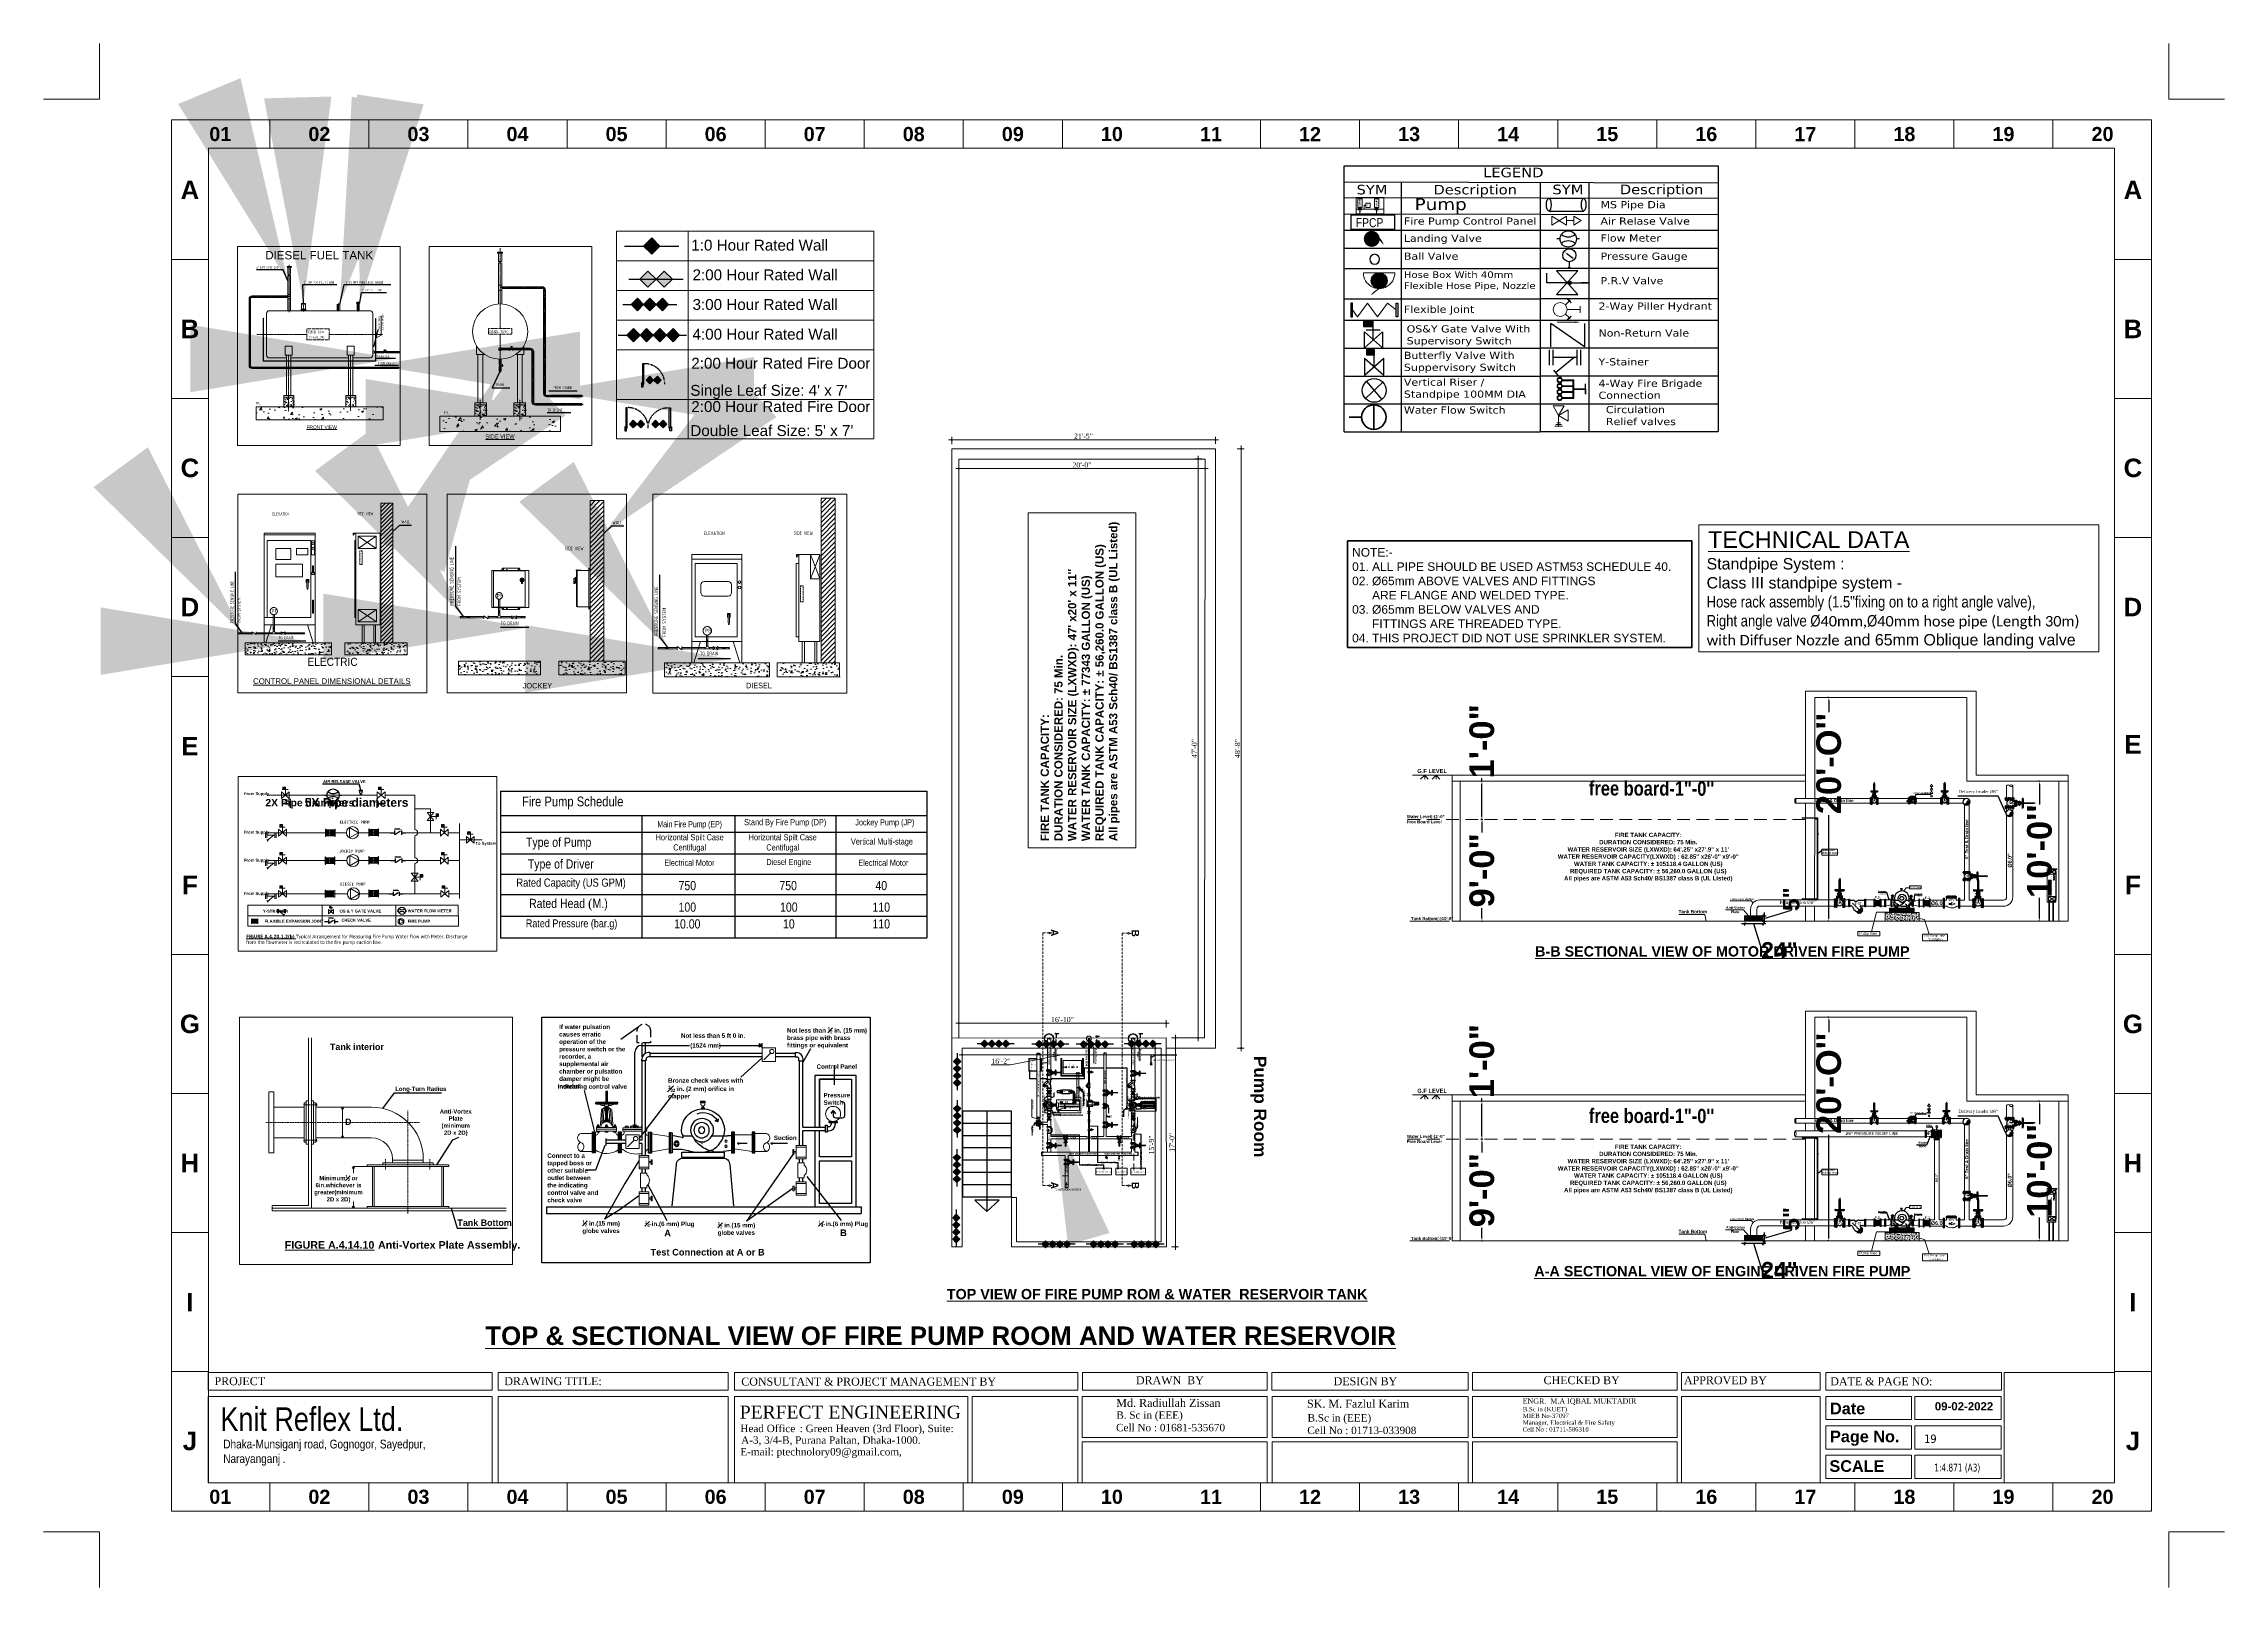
# Model space of a CAD drawing. Header units: inches. Extents: x -98933 to 1585249, y -3352739 to 192771.
# Drawn here: x 57111 to 59235, y 49488 to 50991 of the extents above; entities that cross this region are included whole.
import ezdxf
from ezdxf.enums import TextEntityAlignment as Align

# ---------------------------------------------------------------- set-up
doc = ezdxf.new("R2010")
doc.units = ezdxf.units.IN
doc.header["$MEASUREMENT"] = 0
doc.header["$PDMODE"] = 35
for name, pattern in [('CENTER', [2, 1.25, -0.25, 0.25, -0.25]), ('CENTER2', [1.125, 0.75, -0.125, 0.125, -0.125]), ('CENTERX2', [4, 2.5, -0.5, 0.5, -0.5]), ('CONTINOUS', [0]), ('DASH', [0.35, 0.25, -0.1]), ('DASHDOT2', [0.5, 0.25, -0.125, 0, -0.125]), ('DASHED', [0.75, 0.5, -0.25]), ('HIDDEN', [0.375, 0.25, -0.125])]:
    doc.linetypes.add(name, pattern=pattern)
doc.layers.get('0').update_dxf_attribs({"lineweight": 0})
doc.layers.get('Defpoints').update_dxf_attribs({"lineweight": 0})
for name, color, linetype in [('-TB', 7, 'Continuous'), ('017339-5001-45DD-GROUND$0$45MECH-NEW-MW-PIPE', 3, 'Continuous'), ('16', 7, 'Continuous'), ('24', 7, 'Continuous'), ('8', 7, 'Continuous'), ('AA-text-room title', 3, 'Continuous'), ('acv-detail', 7, 'Continuous'), ('BOX', 7, 'Continuous'), ('bp door', 40, 'Continuous'), ('Det', 1, 'Continuous'), ('DIESEL_PUMP', 7, 'Continuous'), ('electric pump', 7, 'Continuous'), ('F-SPIPE', 1, 'Continuous'), ('FIRE', 7, 'Continuous'), ('fire rated wall', 7, 'Continuous'), ('FIREFIGHTING', 241, 'Continuous'), ('flange', 33, 'Continuous'), ('FP', 5, 'Continuous'), ('LAYER4', 7, 'CENTER'), ('Layer5', 3, 'Continuous'), ('LAYER6', 7, 'Continuous'), ('legend', 7, 'Continuous'), ('MAIN-PIPE', 33, 'Continuous'), ('N-SPK-TX', 81, 'Continuous'), ('NAFFCO-EQUIP', 7, 'Continuous'), ('OBJECT', 7, 'Continuous'), ('Pile', 5, 'Continuous'), ('PIPING', 33, 'Continuous'), ('PP', 7, 'Continuous'), ('PSLINE', 7, 'Continuous'), ('PUMP', 7, 'Continuous'), ('Pump Base', 6, 'Continuous'), ('PUMP CETRE', 1, 'CENTERX2'), ('PUMP CONCRETE BASE', 21, 'Continuous'), ('pump pipe', 241, 'Continuous'), ('R16_FIRE_TXT', 7, 'Continuous'), ('sprinkler', 100, 'Continuous'), ('sprinkler head details', 7, 'Continuous'), ('SUPPORT', 145, 'Continuous'), ('TEST HEADER', 7, 'Continuous'), ('XR-A786WHA101_A$0$WALLS_EXT', 9, 'Continuous'), ('Z1$0$A-REFR-TITL-150', 9, 'Continuous')]:
    doc.layers.add(name, color=color, linetype=linetype)
for name, color, linetype, lineweight in [('.1', 255, 'Continuous', 18), ('03 cable', 242, 'Continuous', 25), ('1.5 Rm', 1, 'Continuous', 5), ('52', 7, 'Continuous', 15), ('BORDER', 200, 'Continuous', 5), ('Building', 193, 'Continuous', 0), ('Cable line', 1, 'Continuous', 25), ('Col.Tex', 3, 'Continuous', 5), ('Diamention', 30, 'Continuous', 0), ('diamention Sp', 30, 'Continuous', 5), ('DIM', 7, 'Continuous', 0), ('DIM.', 251, 'Continuous', 5), ('DIMENSION', 116, 'Continuous', 15), ('DIMINSON', 30, 'Continuous', 5), ('DOOR', 222, 'Continuous', 0), ('elevetor setion view', 252, 'Continuous', 0), ('FF-VALVES', 170, 'Continuous', 18), ('FIRE SCH', 8, 'Continuous', 0), ('FITTINGS', 6, 'Continuous', 13), ('flexible joint', 10, 'Continuous', 5), ('FPS- Butterfly Valve', 1, 'Continuous', 25), ('FPS- FBC-2', 1, 'Continuous', 25), ('FPS- Flexible Joint', 1, 'Continuous', 25), ('FPS- Hose Box', 1, 'Continuous', 25), ('FPS- Landing Valve', 1, 'Continuous', 25), ('FPS- Non Ruturn Valve', 1, 'Continuous', 25), ('FPS- OSY Valve', 1, 'Continuous', 25), ('FPS- Pillar Hydrant', 1, 'Continuous', 25), ('FPS- Pressure Gauge', 1, 'Continuous', 25), ('FPS- Pressure Relief Valve', 1, 'Continuous', 25), ('FPS- Riser', 1, 'Continuous', 25), ('FPS- Y-Strainer', 1, 'Continuous', 25), ('FUR', 36, 'Continuous', 0), ('HATCH', 252, 'Continuous', 0), ('HYDRANT', 1, 'Continuous', 0), ('Hydrant Pipe', 1, 'Continuous', 25), ('Inline', 7, 'Continuous', 0), ('Layer1', 134, 'Continuous', 0), ('NI_TEXT', 144, 'Continuous', 15), ('OHTDELIVERY', 7, 'Continuous', 0), ('Outline', 7, 'Continuous', 0), ('PIPE', 4, 'Continuous', 0), ('Pipe 40 mm', 1, 'Continuous', 25), ('PIPE HYDRANT', 1, 'Continuous', 5), ('pipe line', 1, 'Continuous', 25), ('Pipe202', 1, 'Continuous', 5), ('SADSAD', 7, 'Continuous', 5), ('Scale', 7, 'Continuous', 0), ('Scale_Text', 7, 'Continuous', 0), ('SHEET', 186, 'Continuous', 35), ('smoke', 232, 'Continuous', 13), ('stair 2', 210, 'Continuous', 9), ('SYMBOL HYDRANT', 251, 'Continuous', 0), ('Table', 244, 'Continuous', 0), ('Text', 7, 'Continuous', 0), ('TEXT-2', 6, 'Continuous', 0), ('Text1', 7, 'Continuous', 13), ('Text_Hightlight-02', 255, 'Continuous', 5), ('TEXT_TITLEBOX', 7, 'Continuous', 13), ('Titelblk', 7, 'Continuous', 25), ('TITLE', 7, 'Continuous', 20), ('tree2', 7, 'Continuous', 5), ('wall', 7, 'Continuous', 0), ('y strainer', 10, 'Continuous', 5)]:
    doc.layers.add(name, color=color, linetype=linetype, lineweight=lineweight)
doc.layers.add('ball v', color=7, linetype='Continuous', lineweight=0, true_color=0x1e12ca)
doc.styles.add('AN', font='')
doc.styles.add('AREAL', font='arial.ttf')
doc.styles.add('ARIAL', font='times.ttf')
doc.styles.add('arial narrow', font='tahoma.ttf')
doc.styles.add('DIM', font='times.ttf')
doc.styles.add('ferarryslab', font='times.ttf')
doc.styles.add('legend', font='arial.ttf')
doc.styles.add('MONOTEX', font='times.ttf')
doc.styles.add('MONOTEXT', font='txt')
doc.styles.add('new', font='tahoma.ttf', dxfattribs={"width": 1.3})
doc.styles.add('rafik', font='arial.ttf')
doc.styles.add('REG', font='times.ttf')
doc.styles.add('ROMANC', font='romans.shx', dxfattribs={"width": 0.85})
doc.styles.add('ROMANS', font='archquik.shx', dxfattribs={"height": 1})
doc.styles.add('RSS', font='romans.shx', dxfattribs={"width": 0.9})
doc.styles.add('SANSSERIF', font='sas_____.pfb')
doc.styles.add('SHT-TEXT-1', font='times.ttf', dxfattribs={"height": 12})
doc.styles.add('small', font='calibri.ttf', dxfattribs={"height": 4})
doc.styles.get("Standard").update_dxf_attribs({"font": 'arialbd.ttf', "height": 24})
doc.styles.add('style1', font='arial.ttf')
doc.styles.add('swis-ltcnbt', font='swisscl.ttf')
doc.styles.add('TEXT', font='arial.ttf')
doc.styles.add('TITTEXTL', font='au101s01.shx', dxfattribs={"bigfont": 'special'})
doc.styles.add('TX 5', font='ARIALN.TTF')
doc.styles.get('AN').set_extended_font_data('Batang')
doc.dimstyles.new('1-100', dxfattribs={"dimtxt": 6, "dimasz": 3, "dimexe": 4, "dimexo": 0.0625, "dimgap": 2, "dimtad": 1, "dimdec": 4, "dimzin": 0, "dimdsep": 46, "dimlunit": 4, "dimtxsty": 'Standard', "dimblk": 'ARCHTICK', "dimcen": 0.09, "dimclrt": 7, "dimadec": 0, "dimazin": 0, "dimtfac": 0.75, "dimtdec": 4, "dimtix": 1, "dimtofl": 0, "dimtmove": 0, "dimatfit": 3, "dimfxl": 4, "dimfxlon": 1, "dimtolj": 1, "dimtzin": 0, "dimarcsym": 0})
doc.dimstyles.new('5_in', dxfattribs={"dimtxt": 11, "dimasz": 2, "dimexe": 1, "dimexo": 1, "dimgap": 1, "dimtad": 1, "dimdec": 0, "dimzin": 3, "dimdsep": 46, "dimlunit": 4, "dimtxsty": 'AN', "dimblk": 'DOT', "dimcen": 0.09, "dimclrd": 250, "dimclre": 250, "dimclrt": 30, "dimazin": 0, "dimtfac": 1, "dimtdec": 0, "dimtofl": 0, "dimtmove": 0, "dimatfit": 3, "dimldrblk": 'DOT', "dimfxl": 1, "dimfrac": 1, "dimtolj": 1, "dimtzin": 0, "dimarcsym": 0})
doc.dimstyles.new('Copy of Standard', dxfattribs={"dimscale": 0, "dimtxt": 24, "dimasz": 12, "dimexe": 16, "dimexo": 6, "dimgap": 5, "dimtad": 1, "dimzin": 3, "dimdsep": 46, "dimlunit": 4, "dimtxsty": 'swis-ltcnbt', "dimcen": 0.09, "dimclrd": 256, "dimclre": 8, "dimclrt": 7, "dimadec": 0, "dimazin": 0, "dimtfac": 0.5, "dimtofl": 0, "dimtmove": 0, "dimatfit": 0, "dimldrblk": 'OBLIQUE', "dimfxl": 0.18, "dimtvp": 1, "dimtolj": 1, "dimtzin": 0, "dimlwd": -1, "dimlwe": -1, "dimarcsym": 0})
doc.dimstyles.new('DIM', dxfattribs={"dimscale": 0, "dimtxt": 10, "dimasz": 3, "dimexe": 0, "dimexo": 2, "dimgap": 1, "dimtad": 0, "dimdec": 0, "dimzin": 3, "dimdsep": 46, "dimlunit": 4, "dimtxsty": 'Standard', "dimcen": 0.09375, "dimdle": 2, "dimclrd": 8, "dimclre": 8, "dimclrt": 5, "dimadec": 0, "dimazin": 0, "dimtfac": 1, "dimtdec": 0, "dimtmove": 2, "dimatfit": 3, "dimfxl": 4, "dimfxlon": 1, "dimtolj": 1, "dimtzin": 0, "dimarcsym": 0})
doc.dimstyles.new('Dim-8', dxfattribs={"dimscale": 0, "dimtxt": 7, "dimasz": 3, "dimexe": 3, "dimexo": 2.5, "dimgap": 0.09375, "dimtad": 1, "dimtoh": 1, "dimdec": 0, "dimzin": 3, "dimdsep": 46, "dimlunit": 4, "dimtxsty": 'DIM', "dimblk": 'OBLIQUE', "dimcen": 11.34375, "dimdle": 3, "dimclrd": 256, "dimclre": 256, "dimclrt": 1, "dimadec": 0, "dimazin": 1, "dimtfac": 40, "dimtdec": 0, "dimtix": 1, "dimtofl": 0, "dimtmove": 1, "dimatfit": 3, "dimfxl": 1, "dimfrac": 1, "dimtolj": 1, "dimtzin": 0, "dimarcsym": 0})
doc.dimstyles.new('Dim-Pres', dxfattribs={"dimtxt": 5.5, "dimasz": 2, "dimexe": 1.5, "dimexo": 1.5, "dimgap": 1, "dimtad": 3, "dimdec": 0, "dimzin": 3, "dimdsep": 46, "dimlunit": 4, "dimtxsty": 'REG', "dimblk": 'point', "dimcen": 2, "dimclrd": 256, "dimclre": 256, "dimclrt": 7, "dimadec": 0, "dimazin": 0, "dimtfac": 0.75, "dimtdec": 0, "dimtmove": 1, "dimatfit": 3, "dimldrblk": 'point', "dimfxl": 0, "dimtolj": 1, "dimtzin": 0, "dimlwd": -1, "dimlwe": -1, "dimarcsym": 1})
doc.dimstyles.new('NAFFCO', dxfattribs={"dimscale": 100, "dimtxt": 1.8, "dimasz": 2, "dimexe": 0.5, "dimexo": 0.5, "dimgap": 0.8, "dimtad": 1, "dimdec": 0, "dimzin": 9, "dimdsep": 46, "dimtxsty": 'RSS', "dimcen": 0, "dimclrd": 8, "dimclre": 8, "dimclrt": 81, "dimadec": 0, "dimazin": 0, "dimtfac": 0.18, "dimtdec": 0, "dimtofl": 0, "dimtmove": 1, "dimatfit": 3, "dimfxl": 1, "dimtvp": 0.909091, "dimtolj": 1, "dimtzin": 0, "dimarcsym": 0})
doc.dimstyles.new('NEW DI', dxfattribs={"dimtxt": 9, "dimasz": 3, "dimexe": 1, "dimexo": 1, "dimgap": 2, "dimtad": 0, "dimdec": 0, "dimzin": 0, "dimdsep": 46, "dimlunit": 4, "dimtxsty": 'Standard', "dimcen": -1, "dimclrd": 252, "dimclre": 252, "dimclrt": 5, "dimadec": 0, "dimazin": 0, "dimtfac": 1, "dimtdec": 0, "dimtofl": 0, "dimtmove": 0, "dimatfit": 3, "dimfxl": 6, "dimfxlon": 1, "dimtolj": 1, "dimtzin": 0, "dimarcsym": 1})
doc.dimstyles.new('STANDARD$0', dxfattribs={"dimscale": 0, "dimtxt": 12, "dimasz": 3, "dimexe": 8, "dimexo": 4, "dimgap": 0, "dimtad": 0, "dimdec": 0, "dimzin": 0, "dimdsep": 46, "dimlunit": 4, "dimtxsty": 'ROMANS', "dimblk": 'ARCHTICK', "dimcen": 1, "dimadec": 0, "dimazin": 0, "dimtfac": 0.125, "dimtdec": 4, "dimtofl": 0, "dimtmove": 2, "dimatfit": 3, "dimfxl": 1, "dimfrac": 2, "dimtolj": 1, "dimtzin": 0, "dimarcsym": 0})
doc.dimstyles.new('STANDARD$7', dxfattribs={"dimscale": 0, "dimtxt": 7, "dimasz": 2, "dimexe": 0.1875, "dimexo": 0.0625, "dimgap": 0.09, "dimtad": 0, "dimtih": 1, "dimtoh": 1, "dimdec": 4, "dimzin": 0, "dimdsep": 46, "dimtxsty": 'Standard', "dimblk": 'DOT', "dimcen": 0.09375, "dimclrt": 256, "dimadec": 0, "dimazin": 0, "dimtfac": 1, "dimtdec": 4, "dimtofl": 0, "dimtmove": 0, "dimatfit": 3, "dimfxl": 1, "dimtolj": 1, "dimtzin": 0, "dimarcsym": 0})
doc.dimstyles.new('STANDARD-small', dxfattribs={"dimtxt": 4, "dimasz": 1, "dimexe": 3, "dimexo": 3, "dimgap": 0.09375, "dimtad": 0, "dimdec": 0, "dimzin": 0, "dimdsep": 46, "dimlunit": 4, "dimtxsty": 'DIM', "dimcen": 4, "dimclrd": 256, "dimclre": 256, "dimclrt": 150, "dimaunit": 1, "dimadec": 1, "dimazin": 0, "dimtfac": 0.75, "dimtdec": 0, "dimtofl": 0, "dimtmove": 2, "dimatfit": 1, "dimfxl": 1, "dimtolj": 1, "dimtzin": 0, "dimlwd": -1, "dimlwe": -1, "dimarcsym": 0})

# ---------------------------------------------------------------- blocks, each defined once
blk = doc.blocks.new('A$C1F5D063A')
at = {"layer": 'y strainer', "linetype": 'Continuous'}
for p, q in [((0, 126), (0, 0)), ((30, 126), (30, 0)), ((30, 63), (225, 63)), ((55, 63), (205, -60)), ((225, 126), (225, 0)), ((254, 126), (254, 0)), ((222, -39), (188, -82))]:
    blk.add_line(p, q, dxfattribs=at)
blk = doc.blocks.new('gggg')
at = {"layer": 'NAFFCO-EQUIP', "color": 6}
for p, q in [((660751.8, 866015.1), (660751.8, 866029.2)), ((660773.1, 866015.1), (660773.1, 866029.2)), ((660737, 866022.1), (660751.8, 866022.1)), ((660773.1, 866022.1), (660784.8, 866022.1))]:
    blk.add_line(p, q, dxfattribs=at)
at = {"layer": 'NAFFCO-EQUIP', "color": 6, "elevation": -1.1}
blk.add_lwpolyline([(660767.5, 866033.2), (660750.7, 866033.2)], dxfattribs=at)
at = {"layer": 'NAFFCO-EQUIP', "color": 6}
blk.add_lwpolyline([(660767.5, 866025.5), (660751.8, 866015.1)], dxfattribs=at)
for points in [[(660765.6, 866022.3), (660773.1, 866029.3), (660763.8, 866025.1)], [(660767.5, 866034.4, -1.1), (660774.6, 866033.2, -1.1), (660767.5, 866032, -1.1)]]:
    blk.add_solid(points, dxfattribs=at)
blk = doc.blocks.new('A$C0680352D')
at = {"layer": 'flexible joint'}
for p, q in [((12, 119), (95, 119)), ((12, 104), (95, 104)), ((12, 90), (95, 90)), ((12, 75), (95, 75)), ((12, 60), (95, 60)), ((12, 45), (95, 45)), ((12, 31), (95, 31)), ((12, 16), (95, 16))]:
    blk.add_line(p, q, dxfattribs=at)
for points in [[(0, 134), (107, 134), (107, 138), (0, 138)], [(0, 5), (107, 5), (107, 0), (0, 0)], [(12, 134), (95, 134), (95, 5), (12, 5)]]:
    blk.add_lwpolyline(points, close=True, dxfattribs=at)
blk = doc.blocks.new('A$C47DA282D')
at = {"lineweight": -2}
h = blk.add_hatch(color=5, dxfattribs=at)
h.dxf.hatch_style = 1
h.paths.add_polyline_path([(205, 118), (169, 118), (169, 69), (205, 69)])
at = {"color": 1, "lineweight": 20, "ltscale": 2}
for p, q in [((0, 138), (122, 138)), ((122, 0), (0, 138)), ((0, 0), (122, 138)), ((61, 69), (205, 69)), ((161, 19), (161, 125)), ((122, 0), (0, 0))]:
    blk.add_line(p, q, dxfattribs=at)
at = {"lineweight": -2}
blk.add_lwpolyline([(205, 69), (169, 69), (169, 118), (205, 118)], close=True, dxfattribs=at)
blk = doc.blocks.new('Gate valve250')
at = {"layer": 'FF-VALVES', "lineweight": -2, "xscale": 0.2285026264755565, "yscale": 0.2285026276667308, "zscale": 0.2285026275724557, "rotation": 90}
blk.add_blockref('A$C47DA282D', (-28540.9, 67553.8, 20471.7), dxfattribs=at)
blk = doc.blocks.new('_ClosedBlank')
at = {"color": 0, "linetype": 'ByBlock', "lineweight": -2}
for p, q in [((-1, 0.17), (0, 0)), ((-1, 0.17), (-1, -0.17)), ((0, 0), (-1, -0.17))]:
    blk.add_line(p, q, dxfattribs=at)
blk = doc.blocks.new('*D288')
at = {"layer": 'Building', "color": 252, "lineweight": -2, "transparency": 16777216}
for p, q in [((57391.9, 50251), (57387.9, 50251)), ((57395.9, 50255.9), (57395.9, 50247)), ((57435, 50255.9), (57435, 50247)), ((57439, 50251), (57443, 50251))]:
    blk.add_line(p, q, dxfattribs=at)
at = {"layer": 'Defpoints', "color": 0, "transparency": 16777216}
for p in [(57395.9, 50256, 4907.4), (57435, 50256, 4907.4), (57435, 50251)]:
    blk.add_point(p, dxfattribs=at)
at = {"layer": 'Building', "color": 252, "lineweight": -2, "transparency": 16777216, "xscale": 4, "yscale": 4, "zscale": 4}
blk.add_blockref('_ClosedBlank', (57395.9, 50251), dxfattribs=at)
at = {"layer": 'Building', "color": 252, "lineweight": -2, "transparency": 16777216, "xscale": 4, "yscale": 4, "zscale": 4, "rotation": 180}
blk.add_blockref('_ClosedBlank', (57435, 50251), dxfattribs=at)
at = {"layer": 'Building', "color": 30, "lineweight": 0, "transparency": 16777216, "insert": (57415.4, 50251), "char_height": 24, "attachment_point": 5}
blk.add_mtext('\\A1;{\\H0.35x;\\C7;5X Pipe diameters}', dxfattribs=at)
blk = doc.blocks.new('*D289')
at = {"layer": 'Building', "color": 252, "lineweight": -2, "transparency": 16777216}
for p, q in [((57346.6, 50251), (57342.6, 50251)), ((57350.6, 50255.9), (57350.6, 50247)), ((57389.3, 50255.9), (57389.3, 50247)), ((57393.3, 50251), (57397.3, 50251))]:
    blk.add_line(p, q, dxfattribs=at)
at = {"layer": 'Defpoints', "color": 0, "transparency": 16777216}
for p in [(57350.6, 50256), (57389.3, 50256, 4907.4), (57389.3, 50251)]:
    blk.add_point(p, dxfattribs=at)
at = {"layer": 'Building', "color": 252, "lineweight": -2, "transparency": 16777216, "xscale": 4, "yscale": 4, "zscale": 4}
blk.add_blockref('_ClosedBlank', (57350.6, 50251), dxfattribs=at)
at = {"layer": 'Building', "color": 252, "lineweight": -2, "transparency": 16777216, "xscale": 4, "yscale": 4, "zscale": 4, "rotation": 180}
blk.add_blockref('_ClosedBlank', (57389.3, 50251), dxfattribs=at)
at = {"layer": 'Building', "color": 30, "lineweight": 0, "transparency": 16777216, "insert": (57369.9, 50251), "char_height": 24, "attachment_point": 5}
blk.add_mtext('\\A1;{\\H0.3x;\\C7;2X Pipe diameters}', dxfattribs=at)
blk = doc.blocks.new('_DOT')
at = {"color": 0, "linetype": 'ByBlock'}
blk.add_line((-0.5, 0), (-1, 0), dxfattribs=at)
at = {"color": 0, "linetype": 'ByBlock', "const_width": 0.5}
blk.add_lwpolyline([(-0.25, 0, 1), (0.25, 0, 1)], format="xyb", close=True, dxfattribs=at)
blk = doc.blocks.new('pump2')
at = {"color": 1, "linetype": 'ByBlock', "lineweight": 25, "ltscale": 15, "extrusion": (0, 0, -1)}
for centre, major_axis, start_param, end_param in [((-29039.02, 102150.99), (0.447, 0.447), 3.926991, 10.210176), ((-29027.71, 102157.08), (-2.44, 2.44), 5.497787, 11.780972), ((-29027.71, 102157.08), (-1.02, 1.02), 5.497787, 11.780972)]:
    blk.add_ellipse(centre, major_axis=major_axis, ratio=1, start_param=start_param, end_param=end_param, dxfattribs=at)
at = {"layer": '017339-5001-45DD-GROUND$0$45MECH-NEW-MW-PIPE', "color": 100, "linetype": 'Continuous', "lineweight": 5}
for p, q in [((-29028.01, 102168.56, 11395482.31), (-29028.01, 102169.46, 11395482.31)), ((-29027.69, 102168.16, 11395482.31), (-29027.48, 102168.1, 11395482.31)), ((-29027.41, 102167.6, 11395482.31), (-29027.41, 102167.97, 11395482.31)), ((-29027.41, 102167.6, 11395482.31), (-29026.84, 102167.6, 11395482.31)), ((-29027.31, 102167.6, -51257.34), (-29027.31, 102167.36, -51257.34)), ((-29026.95, 102167.6, -51257.34), (-29026.95, 102167.36, -51257.34)), ((-29026.84, 102167.6, 11395482.31), (-29026.84, 102167.97, 11395482.31)), ((-29026.56, 102168.16, 11395482.31), (-29026.77, 102168.1, 11395482.31)), ((-29026.24, 102168.56, 11395482.31), (-29026.24, 102169.46, 11395482.31))]:
    blk.add_line(p, q, dxfattribs=at)
for points, elevation in [([(-29028.19, 102169.77), (-29026.06, 102169.77), (-29026.06, 102170.09), (-29028.19, 102170.09)], 11395482.31), ([(-29028.19, 102169.46), (-29026.06, 102169.46), (-29026.06, 102169.77), (-29028.19, 102169.77)], 11395482.31), ([(-29028.11, 102170.09), (-29027.85, 102170.09), (-29027.85, 102170.19), (-29028.11, 102170.19)], 11395482.31), ([(-29027.61, 102167.1), (-29026.65, 102167.1), (-29026.65, 102167.36), (-29027.61, 102167.36)], 461316.09), ([(-29027.27, 102170.09), (-29027.01, 102170.09), (-29027.01, 102170.19), (-29027.27, 102170.19)], 11395482.31), ([(-29026.36, 102170.09), (-29026.1, 102170.09), (-29026.1, 102170.19), (-29026.36, 102170.19)], 11395482.31)]:
    blk.add_lwpolyline(points, close=True, dxfattribs=dict(at, elevation=elevation))
at = {"layer": '017339-5001-45DD-GROUND$0$45MECH-NEW-MW-PIPE', "color": 100, "linetype": 'Continuous', "lineweight": 5, "elevation": 461316.09}
blk.add_lwpolyline([(-29026.48, 102166.76), (-29026.48, 102167.1), (-29027.8, 102167.1), (-29027.8, 102166.76)], dxfattribs=at)
at = {"layer": '017339-5001-45DD-GROUND$0$45MECH-NEW-MW-PIPE', "color": 100, "linetype": 'Continuous', "lineweight": 5}
for centre, radius, start, end in [((-29027.77, 102168.56, 11395482.31), 0.244, 180, 205.97429), ((-29027.39, 102168.75, 11395482.31), 0.665, 205.97429, 243.30905), ((-29027.13, 102165.29), 1.61, 61.46831, 118.53169), ((-29027.56, 102167.97, 11395482.31), 0.146, 0, 57.50853), ((-29026.69, 102167.97, 11395482.31), 0.146, 122.49147, 180), ((-29026.86, 102168.75, 11395482.31), 0.665, 296.69095, 334.02571), ((-29026.48, 102168.56, 11395482.31), 0.244, 334.02571, 0)]:
    blk.add_arc(centre, radius, start, end, dxfattribs=at)
at = {"layer": 'Building', "color": 6, "lineweight": 25}
for p, q in [((-29021.59, 102161.26), (-29020.12, 102162.12)), ((-29020.29, 102160.83), (-29021.59, 102161.26)), ((-29020.29, 102160.83), (-29020.11, 102162.19))]:
    blk.add_line(p, q, dxfattribs=at)
for points in [[(-29042.29, 102146.85), (-29041.62, 102146.85), (-29041.62, 102155.87), (-29042.29, 102155.87)], [(-29041.62, 102155.87), (-29040.95, 102155.87), (-29040.95, 102146.85), (-29041.62, 102146.85)], [(-29013.65, 102156.2), (-29014.31, 102156.2), (-29014.31, 102146.83), (-29013.65, 102146.83)], [(-29012.98, 102156.2), (-29013.65, 102156.2), (-29013.65, 102146.83), (-29012.98, 102146.83)]]:
    blk.add_lwpolyline(points, close=True, dxfattribs=at)
at = {"layer": 'Building', "color": 7, "lineweight": 25}
blk.add_lwpolyline([(-29036.67, 102147.24), (-29017.51, 102147.24), (-29017.51, 102144.73), (-29036.67, 102144.73)], close=True, dxfattribs=at)
at = {"layer": 'Building', "color": 6, "lineweight": 25}
blk.add_arc((-29027.15, 102157.05), 7.83, 28.84901, 110.6996, dxfattribs=at)
at = {"layer": 'Col.Tex', "color": 1, "linetype": 'ByBlock', "lineweight": 25, "ltscale": 15}
for p, q in [((-29036.6, 102155.46), (-29036.44, 102155.14)), ((-29036.44, 102155.14), (-29036.15, 102154.63)), ((-29036.15, 102154.63), (-29036.06, 102154.46)), ((-29036.07, 102154.49), (-29032.19, 102154.49)), ((-29030.99, 102152.99), (-29031.19, 102153.29)), ((-29030.16, 102151.87), (-29030.99, 102152.99)), ((-29029.19, 102150.84), (-29030.16, 102151.87)), ((-29028.62, 102151.72), (-29028.66, 102152.02)), ((-29027.54, 102151.66), (-29028.62, 102151.72)), ((-29027.62, 102151.66), (-29027.62, 102151.15)), ((-29027.48, 102151.66), (-29027.62, 102151.66)), ((-29027.62, 102151.15), (-29027.48, 102151.15)), ((-29027.05, 102151.66), (-29027.54, 102151.66)), ((-29027.48, 102151.15), (-29027.48, 102151.66)), ((-29026.45, 102151.74), (-29027.05, 102151.66)), ((-29026.45, 102152.01), (-29026.45, 102151.74)), ((-29023.03, 102154.49), (-29016.03, 102154.49)), ((-29020.18, 102150.32), (-29019.48, 102151.18)), ((-29019.48, 102151.18), (-29018.78, 102152.28)), ((-29018.78, 102152.28), (-29018.22, 102153.37)), ((-29018.22, 102153.37), (-29017.96, 102154.11)), ((-29017.96, 102154.11), (-29017.84, 102154.51)), ((-29016.03, 102154.63), (-29014.54, 102154.63)), ((-29016.03, 102154.49), (-29016.03, 102154.63)), ((-29014.54, 102154.63), (-29014.48, 102154.66)), ((-29014.48, 102154.66), (-29014.41, 102154.73)), ((-29014.41, 102154.73), (-29014.34, 102154.81)), ((-29014.34, 102154.81), (-29014.31, 102154.85)), ((-29040.95, 102148.52), (-29040.89, 102148.57)), ((-29040.89, 102148.57), (-29040.83, 102148.61)), ((-29040.83, 102148.61), (-29036.63, 102148.5)), ((-29036.63, 102148.5), (-29033.73, 102147.87)), ((-29027.98, 102149.83), (-29029.19, 102150.84)), ((-29027.04, 102149.2), (-29027.98, 102149.83)), ((-29026.02, 102148.64), (-29027.04, 102149.2)), ((-29025.26, 102148.3), (-29026.02, 102148.64)), ((-29023.94, 102147.83), (-29025.26, 102148.3)), ((-29022.95, 102147.6), (-29023.94, 102147.83)), ((-29022.33, 102147.5), (-29022.95, 102147.6)), ((-29022.51, 102148.39), (-29021.71, 102148.93)), ((-29022.33, 102147.5), (-29022.33, 102147.5)), ((-29021.71, 102148.93), (-29021.07, 102149.43)), ((-29021.07, 102149.43), (-29020.18, 102150.32)), ((-29014.31, 102147.97), (-29017.81, 102147.48))]:
    blk.add_line(p, q, dxfattribs=at)
blk.add_lwpolyline([(-29036.46, 102153.82), (-29038.14, 102154.1), (-29039.58, 102154.34), (-29040.37, 102154.5), (-29040.95, 102154.65)], dxfattribs=at)
for centre, radius, start, end in [((-29036.36, 102154.22), 0.416, 257.07246, 327.65363), ((-29036.9, 102154.15), 0.898, 350.77452, 20.25012), ((-29029.16, 102163.52), 16.3, 253.73059, 265.99604), ((-29028.57, 102162.72), 15.56, 263.64059, 292.94413), ((-29020.01, 102168.75), 21.38, 263.77927, 275.90702)]:
    blk.add_arc(centre, radius, start, end, dxfattribs=at)
at = {"layer": 'Col.Tex', "color": 1, "linetype": 'ByBlock', "lineweight": 25, "ltscale": 15, "extrusion": (0, 0, -1)}
for centre, major_axis, start_param, end_param in [((-29027.11, 102157.1), (-6.81, 6.81), 5.32671, 8.912262), ((-29027.54, 102157.1), (-3.68, 3.68), 5.497787, 11.780972), ((-29039.02, 102150.99), (0.847, 0.847), 3.926991, 10.210176), ((-29016.76, 102152.17), (0.331, 0.331), 3.926991, 10.210176), ((-29016.76, 102149.82), (0.331, 0.331), 3.926991, 10.210176)]:
    blk.add_ellipse(centre, major_axis=major_axis, ratio=1, start_param=start_param, end_param=end_param, dxfattribs=at)
at = {"layer": 'DIMINSON', "color": 30, "lineweight": 5, "ltscale": 3}
blk.add_lwpolyline([(-29042.29, 102155.87), (-29041.62, 102155.87), (-29041.62, 102146.85), (-29042.29, 102146.85)], close=True, dxfattribs=at)
blk = doc.blocks.new('_Oblique')
at = {"color": 0, "linetype": 'ByBlock', "lineweight": -2}
blk.add_line((-0.5, -0.5), (0.5, 0.5), dxfattribs=at)
blk = doc.blocks.new('pump')
at = {"color": 1, "ltscale": 20}
blk.add_lwpolyline([(50196.2, 53591.8), (50197.5, 53591.8), (50197.5, 53582.1), (50196.2, 53582.1)], close=True, dxfattribs=at)
at = {"color": 1, "linetype": 'ByBlock', "lineweight": 25, "ltscale": 15}
for centre, radius in [((50210.9, 53593.2), 2.57), ((50223.4, 53586.8), 0.663)]:
    blk.add_circle(centre, radius, dxfattribs=at)
at = {"layer": 'Col.Tex', "color": 1, "linetype": 'ByBlock', "lineweight": 25, "ltscale": 15}
for p, q in [((50206.6, 53590.4), (50199.3, 53590.4)), ((50204.6, 53581.1), (50205.3, 53585.3)), ((50205.3, 53585.3), (50205.2, 53585.4)), ((50205.2, 53585.4), (50205.2, 53585.4)), ((50205.3, 53585.3), (50205.3, 53585.3)), ((50205.5, 53581.1), (50206.2, 53585.3)), ((50220.4, 53590.4), (50216.2, 53590.4)), ((50218.1, 53581.1), (50217.4, 53585.3)), ((50220.3, 53581.1), (50221.1, 53585.4)), ((50221, 53585.6), (50220.9, 53585.6)), ((50221.1, 53585.4), (50221, 53585.6)), ((50221, 53585.6), (50221, 53585.6)), ((50221.2, 53581.1), (50222, 53585.5)), ((50200.7, 53584.4), (50200.6, 53584.5)), ((50200.8, 53584.4), (50200.7, 53584.4)), ((50200.9, 53584.3), (50200.8, 53584.4)), ((50200.9, 53584.1), (50200.9, 53584.3)), ((50200.9, 53583.8), (50200.9, 53584.1)), ((50201.1, 53582.9), (50200.9, 53583.8)), ((50201.4, 53581.1), (50205.5, 53581.1)), ((50201.8, 53584.6), (50202, 53584.8)), ((50202.4, 53581.1), (50201.8, 53584.6)), ((50217.2, 53581.1), (50221.2, 53581.1))]:
    blk.add_line(p, q, dxfattribs=at)
for points in [[(50199.3, 53590.4), (50199.3, 53590.6), (50197.7, 53590.6), (50197.6, 53590.6), (50197.5, 53590.7), (50197.5, 53590.8), (50197.5, 53590.8)], [(50205.1, 53584.2), (50204.4, 53584.7), (50203.5, 53585.7), (50202.8, 53586.6), (50202, 53587.7), (50201.5, 53588.9), (50201.2, 53589.6), (50201.1, 53590.1), (50200.9, 53590.2), (50200.8, 53590.3), (50200.7, 53590.4)], [(50205.9, 53583.1), (50205.9, 53583.1), (50206.5, 53583.2), (50207.5, 53583.4), (50208.9, 53583.9), (50209.7, 53584.3), (50210.8, 53584.9), (50211.8, 53585.5), (50213.1, 53586.6), (50214.1, 53587.7), (50214.9, 53588.9), (50215.1, 53589.2)], [(50206.2, 53585.3), (50206.3, 53585.3), (50206.3, 53585.3), (50206.4, 53585.4), (50206.4, 53585.4), (50206.5, 53585.4)], [(50210.2, 53587.8), (50210.2, 53587.5), (50210.8, 53587.5), (50211.3, 53587.5), (50212.5, 53587.5), (50212.5, 53587.8)], [(50216.4, 53585.3), (50216.3, 53585.3), (50216.3, 53585.4), (50216.2, 53585.4), (50216.1, 53585.4)], [(50216.4, 53585.3), (50216.4, 53585.3), (50216.4, 53585.3), (50216.4, 53585.3), (50216.4, 53585.3), (50216.4, 53585.3), (50217.2, 53581.1), (50217.2, 53580), (50221.2, 53580), (50221.2, 53581.1)], [(50217.4, 53585.3), (50217.4, 53585.4), (50217.4, 53585.4), (50217.5, 53585.4), (50217.5, 53585.4)], [(50220.8, 53591.2), (50220.6, 53590.9), (50220.3, 53590.3), (50220.2, 53590.2), (50220.2, 53590), (50220.2, 53589.9), (50220.1, 53589.8), (50220.2, 53589.7), (50220.2, 53589.6), (50220.4, 53589.5), (50220.5, 53589.5), (50220.7, 53589.5), (50221, 53589.5), (50221.3, 53589.6), (50222.6, 53589.9), (50223.5, 53590), (50224.3, 53590.1), (50225.4, 53590.3)], [(50222, 53585.5), (50222.1, 53585.6), (50222.1, 53585.6), (50222.1, 53585.6), (50222.2, 53585.6), (50222.3, 53585.6)], [(50197.5, 53583), (50197.5, 53583.1), (50197.6, 53583.2), (50197.6, 53583.2), (50197.6, 53583.2), (50201.1, 53583.2), (50201.1, 53583.1)], [(50201.1, 53582.9), (50201.4, 53581.1), (50201.4, 53580), (50205.5, 53580), (50205.5, 53581.1)], [(50202, 53583.1), (50204.9, 53583.1)], [(50216.9, 53582.5), (50215.9, 53582.3), (50214.6, 53582.2), (50213.4, 53582.1), (50212, 53582.1), (50210.3, 53582.2), (50208.4, 53582.6), (50207.1, 53583.1), (50206, 53583.6)], [(50220.7, 53583.6), (50217.8, 53582.8)], [(50225.4, 53583.6), (50225.3, 53583.7), (50225.3, 53583.7), (50225.2, 53583.8), (50225.2, 53583.8), (50221.7, 53583.7)]]:
    blk.add_lwpolyline(points, dxfattribs=at)
for points in [[(50211.3, 53587.5), (50211.4, 53587.5), (50211.4, 53586.9), (50211.3, 53586.9)], [(50225.4, 53591.4), (50226.5, 53591.4), (50226.5, 53582.2), (50225.4, 53582.2)]]:
    blk.add_lwpolyline(points, close=True, dxfattribs=at)
for centre, radius in [((50200, 53588), 0.492), ((50200, 53585.5), 0.492), ((50211.3, 53593.2), 5.46), ((50223.4, 53586.8), 1.26)]:
    blk.add_circle(centre, radius, dxfattribs=at)
blk.add_arc((50210.9, 53593.2), 10.1, 348.7781, 195.635, dxfattribs=at)
blk = doc.blocks.new('*D290')
at = {"linetype": 'Continuous', "lineweight": -2, "ltscale": 200, "transparency": 16777216}
for p, q in [((58764.3, 49823), (58788.3, 49823)), ((58767.3, 49823), (58767.3, 49821)), ((58776.3, 49823), (58784.2, 49796.7)), ((58785.3, 49823), (58785.3, 49821)), ((58784.2, 49796.7), (58784.4, 49796.7))]:
    blk.add_line(p, q, dxfattribs=at)
at = {"layer": 'Defpoints', "color": 0, "ltscale": 200, "transparency": 16777216}
for p in [(58767.3, 49825.2), (58785.3, 49825.5), (58785.3, 49823)]:
    blk.add_point(p, dxfattribs=at)
at = {"lineweight": -2, "ltscale": 200, "transparency": 16777216, "xscale": 2, "yscale": 2, "zscale": 2, "rotation": 180}
blk.add_blockref('_Oblique', (58767.3, 49823), dxfattribs=at)
at = {"lineweight": -2, "ltscale": 200, "transparency": 16777216, "xscale": 2, "yscale": 2, "zscale": 2}
blk.add_blockref('_Oblique', (58785.3, 49823), dxfattribs=at)
at = {"color": 0, "lineweight": 5, "ltscale": 200, "transparency": 16777216, "insert": (58801.4, 49796.7), "char_height": 24, "attachment_point": 5}
blk.add_mtext('\\A1;{\\H0.6667x;\\C30;24"}', dxfattribs=at)
blk = doc.blocks.new('*D291')
at = {"linetype": 'Continuous', "lineweight": -2, "ltscale": 200, "transparency": 16777216}
for p, q in [((58786.5, 49827.9), (58813, 49835.8)), ((58813, 49835.8), (58813, 49836)), ((58784.5, 49830.5), (58788.5, 49830.5)), ((58784.5, 49825.2), (58788.5, 49825.2)), ((58786.5, 49833.5), (58786.5, 49822.2))]:
    blk.add_line(p, q, dxfattribs=at)
at = {"layer": 'Defpoints', "color": 0, "ltscale": 200, "transparency": 16777216}
for p in [(58773.4, 49830.5), (58773.4, 49825.2), (58786.5, 49825.2)]:
    blk.add_point(p, dxfattribs=at)
at = {"lineweight": -2, "ltscale": 200, "transparency": 16777216, "xscale": 2, "yscale": 2, "zscale": 2}
for p, rotation in [((58786.5, 49830.5), 90), ((58786.5, 49825.2), 270)]:
    blk.add_blockref('_Oblique', p, dxfattribs=dict(at, rotation=rotation))
at = {"color": 0, "lineweight": 5, "ltscale": 200, "transparency": 16777216, "insert": (58813, 49846.6), "char_height": 24, "attachment_point": 5, "rotation": 90}
blk.add_mtext('\\A1;{\\H0.6667x;\\C30;5"}', dxfattribs=at)
blk = doc.blocks.new('ysa')
at = {"layer": 'Building', "color": 6, "lineweight": 25, "elevation": 5656361.8}
for points in [[(5011.8, 88706.3), (5011.3, 88706.3), (5011.3, 88696.4), (5011.8, 88696.4)], [(5012.3, 88706.3), (5011.8, 88706.3), (5011.8, 88696.4), (5012.3, 88696.4)], [(5032.8, 88706.3), (5032.3, 88706.3), (5032.3, 88696.4), (5032.8, 88696.4)], [(5033.3, 88706.3), (5032.8, 88706.3), (5032.8, 88696.4), (5033.3, 88696.4)]]:
    blk.add_lwpolyline(points, close=True, dxfattribs=at)
at = {"layer": 'FP', "color": 1, "linetype": 'Continuous'}
for p, q in [((5019.9, 88704.9, 5656361.8), (5012.8, 88704.9, 5656361.8)), ((5017.7, 88697.8, 5656361.8), (5012.8, 88697.8, 5656361.8)), ((5014.9, 88693.6, 5656361.8), (5016.5, 88695.2, 5656361.8)), ((5020.8, 88687.7, 5656361.8), (5014.9, 88693.6, 5656361.8)), ((5016.3, 88692.3, 5656361.8), (5015.3, 88691.3, 5656361.8)), ((5017.8, 88688.2, 5656361.8), (5015.4, 88690.6, 5656361.8)), ((5015.7, 88694.4, 5656361.8), (5021.6, 88688.5, 5656361.8)), ((5015.8, 88694.5, 5656361.8), (5021.7, 88688.6, 5656361.8)), ((5017.1, 88691.5, 5656361.8), (5016.1, 88690.5, 5656361.8)), ((5016.5, 88695.2, 5656361.8), (5022.4, 88689.3, 5656361.8)), ((5017.1, 88695.4, 5656361.8), (5018.3, 88696.6, 5656361.8)), ((5018.7, 88689.9, 5656361.8), (5017.7, 88688.9, 5656361.8)), ((5019.5, 88689.1, 5656361.8), (5018.5, 88688.1, 5656361.8)), ((5022.4, 88689.3, 5656361.8), (5020.8, 88687.7, 5656361.8)), ((5025.2, 88703.9, 5656361.8), (5024.3, 88703.1, 5656361.8)), ((5031.8, 88704.9, 5656361.8), (5027.6, 88704.9, 5656361.8)), ((5031.8, 88697.8, 5656361.8), (5030.3, 88697.8, 5656361.8))]:
    blk.add_line(p, q, dxfattribs=at)
at = {"layer": 'FP', "color": 1, "linetype": 'CENTER2'}
blk.add_line((5019.5, 88692.3, 5656361.8), (5028.3, 88701.1, 5656361.8), dxfattribs=at)
at = {"layer": 'FP', "color": 1, "linetype": 'Continuous', "extrusion": (0, 0, -1)}
for centre, major_axis, start_param, end_param in [((5012.9, 88705.5, 5656361.8), (-0.434, 0.434), 4.068888, 5.35589), ((5012.9, 88697.2, 5656361.8), (-0.434, 0.434), 5.639684, 6.926686), ((5015.8, 88691, 5656361.8), (0.419, 0.419), 1.85459, 4.428595), ((5017.8, 88690.6, 5656361.8), (1.22, 1.22), 2.424051, 3.859134), ((5016.5, 88696.1, 5656361.8), (0.657, 0.657), 1.643009, 2.368366), ((5018.2, 88688.6, 5656361.8), (-0.419, 0.419), 3.425387, 5.999391), ((5017.7, 88697.1, 5656361.8), (0.524, 0.524), -0.785398, 1.570796), ((5019.2, 88698.8, 5656361.8), (-4.33, 4.33), 0.911221, 1.584527), ((5023.3, 88689.3, 5656361.8), (0.651, 0.651), 3.924834, 5.302804), ((5017, 88700.8, 5656361.8), (-8.66, 8.66), 2.712263, 3.396972), ((5024, 88703.5, 5656361.8), (-0.393, 0.393), 3.151569, 4.726119), ((5027.6, 88701.4, 5656361.8), (-2.46, 2.46), 0.009977, 0.785398), ((5030.3, 88695.8, 5656361.8), (-1.43, 1.43), 5.853856, 7.068583), ((5031.7, 88705.5, 5656361.8), (0.434, 0.434), 0.927295, 2.214297), ((5031.7, 88697.2, 5656361.8), (-0.434, 0.434), 0.927295, 2.214297)]:
    blk.add_ellipse(centre, major_axis=major_axis, ratio=1, start_param=start_param, end_param=end_param, dxfattribs=at)
at = {"layer": 'FP', "color": 1, "extrusion": (0, 0, -1)}
blk.add_ellipse((5023.8, 88708, 5656361.8), major_axis=(2.97, 2.97), ratio=1, start_param=1.883873, end_param=2.828516, dxfattribs=at)
blk = doc.blocks.new('pg')
at = {"layer": '16', "color": 2}
blk.add_lwpolyline([(-12, 151), (-6, 137)], dxfattribs=at)
blk.add_circle((-5, 134), 3.65, dxfattribs=at)
at = {"layer": 'acv-detail', "color": 2}
for p, q in [((-34, 54), (-34, 83)), ((-34, 74), (-33, 74)), ((-34, 62), (-33, 62)), ((-33, 62), (-33, 74)), ((-33, 71), (-23, 71)), ((-33, 66), (-23, 66)), ((-23, 76), (-23, 61)), ((-23, 76), (-20, 76)), ((-23, 72), (-20, 72)), ((-23, 65), (-20, 65)), ((-23, 61), (-20, 61)), ((-20, 61), (-20, 76)), ((-20, 75), (-16, 75)), ((-20, 62), (-16, 62)), ((-19, 75), (-19, 62)), ((-13, 82), (-13, 79)), ((-13, 54), (-13, 58)), ((-13, 43), (-13, 37)), ((-13, 43), (1, 43)), ((-13, 37), (1, 37)), ((-12, 94), (0, 94)), ((-11, 94), (-11, 89)), ((0, 89), (-11, 89)), ((-10, 83), (-2, 83)), ((-10, 78), (-2, 78)), ((-2, 59), (-10, 59)), ((-10, 54), (-2, 54)), ((-9, 83), (-9, 89)), ((-9, 87), (-3, 87)), ((-9, 86), (-3, 86)), ((-9, 85), (-3, 85)), ((-9, 54), (-9, 43)), ((-3, 52), (-9, 52)), ((-3, 51), (-9, 51)), ((-3, 49), (-9, 49)), ((-3, 47), (-9, 47)), ((-3, 45), (-9, 45)), ((-3, 44), (-9, 44)), ((-6, 94), (-6, 89)), ((-6, 82), (-6, 79)), ((-6, 54), (-6, 58)), ((-3, 83), (-3, 89)), ((-3, 54), (-3, 43)), ((0, 94), (0, 89)), ((1, 37), (1, 43)), ((2, 82), (2, 79)), ((2, 54), (2, 58))]:
    blk.add_line(p, q, dxfattribs=at)
blk.add_lwpolyline([(-9, 69), (-6, 65), (-3, 68), (-5, 71)], close=True, dxfattribs=at)
for radius in [5.72, 3.26]:
    blk.add_circle((-6, 68), radius, dxfattribs=at)
for centre, radius, start, end in [((-36, 83), 2.49, 0.96835, 203.23773), ((-46, 79), 7.64, 336.76231, 23.23773), ((-36, 75), 2.49, 156.76231, 201.18826), ((-53, 68), 15.3, 338.81174, 21.18826), ((-36, 62), 2.49, 158.81174, 203.23773), ((-46, 58), 7.64, 336.76231, 23.23773), ((-36, 54), 2.49, 156.76231, 359.03165), ((-18, 80), 5.09, 291.71737, 342.95125), ((-18, 57), 5.09, 17.04875, 68.28263), ((-10, 70), 12.9, 72.7283, 107.27172), ((-10, 91), 12.9, 252.7283, 287.27172), ((-10, 46), 12.9, 72.7283, 107.27172), ((-10, 67), 12.9, 252.7283, 287.27172), ((-2, 70), 12.9, 72.69083, 107.30915), ((-2, 91), 12.9, 252.69083, 287.30915), ((-2, 46), 12.9, 72.69083, 107.30915), ((-2, 66), 12.9, 252.69083, 287.30915), ((-32, 68), 33.7, 343.02325, 16.97675)]:
    blk.add_arc(centre, radius, start, end, dxfattribs=at)
at = {"layer": 'PUMP', "color": 2}
for p, q in [((-19, 155), (-28, 159)), ((-12, 37), (-12, 0)), ((0, 37), (0, 0)), ((13, 164), (5, 158))]:
    blk.add_line(p, q, dxfattribs=at)
for points in [[(-14, 150), (-9, 152), (-18, 166), (-14, 150)], [(-12, 117), (-12, 94)], [(0, 117), (0, 94)]]:
    blk.add_lwpolyline(points, dxfattribs=at)
for radius in [33, 30.9]:
    blk.add_circle((-6, 149), radius, dxfattribs=at)
for radius, start, end in [(23.9, 37.76224, 155.33511), (14.3, 135.04849, 155.33511), (14.3, 37.76224, 125.49717)]:
    blk.add_arc((-6, 149), radius, start, end, dxfattribs=at)
blk = doc.blocks.new('rtg')
at = {"color": 39, "linetype": 'DASHED', "lineweight": 25, "ltscale": 25}
for p, q in [((-2284016.4, 2146875.8, -10433572.3), (-2284020.2, 2146875.8, -10433572.3)), ((-2284020.1, 2146880.8, -10433572.3), (-2284020, 2146881.1, -10433572.3)), ((-2284019.9, 2146880.5, -10433572.3), (-2284020.1, 2146880.8, -10433572.3)), ((-2284019.9, 2146879, -10433572.3), (-2284020.1, 2146878.8, -10433572.3)), ((-2284020.1, 2146878.8, -10433572.3), (-2284020, 2146878.4, -10433572.3)), ((-2284020.1, 2146875.8, -10433572.3), (-2284014.7, 2146875.8, -10433572.3)), ((-2284020.1, 2146875.8, -10433572.3), (-2284014.7, 2146875.8, -10433572.3)), ((-2284020.1, 2146875.8, -10433572.3), (-2284014.7, 2146875.8, -10433572.3)), ((-2284020, 2146881.1, -10433572.3), (-2284019.6, 2146881.1, -10433572.3)), ((-2284020, 2146878.4, -10433572.3), (-2284019.6, 2146878.4, -10433572.3)), ((-2284019.6, 2146880.5, -10433572.3), (-2284019.9, 2146880.5, -10433572.3)), ((-2284019.6, 2146879, -10433572.3), (-2284019.9, 2146879, -10433572.3)), ((-2284019.6, 2146881.1, -10433572.3), (-2284019.4, 2146880.8, -10433572.3)), ((-2284019.4, 2146880.8, -10433572.3), (-2284019.6, 2146880.5, -10433572.3)), ((-2284019.4, 2146878.7, -10433572.3), (-2284019.6, 2146879, -10433572.3)), ((-2284019.6, 2146878.4, -10433572.3), (-2284019.4, 2146878.7, -10433572.3)), ((-2284019, 2146876.7, -10433572.3), (-2284019, 2146876.5, -10433572.3)), ((-2284018.4, 2146876.4, -10433572.3), (-2284018.9, 2146876.4, -10433572.3)), ((-2284018.8, 2146876.7, -10433572.3), (-2284018.8, 2146876.5, -10433572.3)), ((-2284018.5, 2146875.8, -10433572.3), (-2284014.6, 2146875.8, -10433572.3)), ((-2284018.4, 2146876.6, -10433572.3), (-2284018.4, 2146876.5, -10433572.3)), ((-2284018.3, 2146876.5, -10433572.3), (-2284018.3, 2146876.5, -10433572.3)), ((-2284016.4, 2146882.6, -10433572.3), (-2284016.7, 2146882.4, -10433572.3)), ((-2284016.7, 2146882.4, -10433572.3), (-2284016.7, 2146882, -10433572.3)), ((-2284016.7, 2146882, -10433572.3), (-2284016.3, 2146881.9, -10433572.3)), ((-2284016.3, 2146877.7, -10433572.3), (-2284016.7, 2146877.6, -10433572.3)), ((-2284016.7, 2146877.6, -10433572.3), (-2284016.7, 2146877.3, -10433572.3)), ((-2284016.7, 2146877.3, -10433572.3), (-2284016.4, 2146877.1, -10433572.3)), ((-2284016.1, 2146882.5, -10433572.3), (-2284016.4, 2146882.6, -10433572.3)), ((-2284016.4, 2146877.1, -10433572.3), (-2284016.1, 2146877.2, -10433572.3)), ((-2284016.3, 2146881.9, -10433572.3), (-2284016.1, 2146882.1, -10433572.3)), ((-2284016.1, 2146877.5, -10433572.3), (-2284016.3, 2146877.7, -10433572.3)), ((-2284016.1, 2146882.1, -10433572.3), (-2284016.1, 2146882.5, -10433572.3)), ((-2284016.1, 2146877.2, -10433572.3), (-2284016.1, 2146877.5, -10433572.3))]:
    blk.add_line(p, q, dxfattribs=at)
blk.add_ellipse((-2284019.8, 2146880.8, -10433572.3), major_axis=(0.215, -0.215), ratio=1, start_param=3.926991, end_param=10.210176, dxfattribs=at)
at = {"color": 39, "linetype": 'DASHED', "lineweight": 25, "ltscale": 25, "extrusion": (0, 0, -1)}
for centre, major_axis, start_param, end_param in [((-2284019.8, 2146878.7, -10433572.3), (-0.215, -0.215), 3.926991, 10.210176), ((-2284018.9, 2146876.6, -10433572.3), (0.114, 0.114), 4.916245, 6.079333), ((-2284018.9, 2146876.6, -10433572.3), (0.114, 0.114), 1.774653, 2.93774), ((-2284018.6, 2146877, -10433572.3), (0.427, 0.427), 2.059146, 2.653246), ((-2284018.4, 2146876.6, -10433572.3), (0.114, 0.114), 1.774653, 2.93774), ((-2284016.4, 2146877.4, -10433572.3), (-0.215, -0.215), 3.926991, 10.210176)]:
    blk.add_ellipse(centre, major_axis=major_axis, ratio=1, start_param=start_param, end_param=end_param, dxfattribs=at)
at = {"layer": '8', "color": 39, "linetype": 'Continuous', "lineweight": 25}
blk.add_line((-2284021.2, 2146876.4, -10433572.3), (-2284013.7, 2146876.4, -10433572.3), dxfattribs=at)
blk.add_line((-2284021.2, 2146876.4, -10433572.3), (-2284013.7, 2146876.4, -10433572.3), dxfattribs=at)
at = {"layer": 'elevetor setion view', "color": 39}
blk.add_circle((-2284017.4, 2146880.3, -5507888.9), 4.47, dxfattribs=at)
at = {"layer": 'elevetor setion view', "color": 39, "lineweight": 25}
blk.add_circle((-2284017.5, 2146880.3, -5507888.9), 2.02, dxfattribs=at)
at = {"layer": 'flange', "color": 39, "lineweight": 25}
for p, q in [((-2284020.2, 2146884.7, -5507888.9), (-2284021.2, 2146884.7, -5507905.3)), ((-2284013.7, 2146884.7, -5507888.9), (-2284021.2, 2146884.7, -5507888.9)), ((-2284021.2, 2146883.1, -6377996.3), (-2284021.2, 2146884.7, -5507888.9)), ((-2284020.7, 2146884, -5507888.9), (-2284021.2, 2146884, -5507888.9)), ((-2284020.7, 2146883.8, -5507888.9), (-2284021.2, 2146883.8, -5507888.9)), ((-2284013.7, 2146883.1, -6377993.3), (-2284021.2, 2146883.1, -5932927.7)), ((-2284021.2, 2146876.4, -10433572.3), (-2284021.2, 2146875.8, -10433572.3)), ((-2284020.1, 2146875.8, -10433572.3), (-2284021.2, 2146875.8, -10433572.3)), ((-2284021.2, 2146875.1, -10433572.3), (-2284021.2, 2146875.7, -10433572.3)), ((-2284020, 2146875.7, -10433572.3), (-2284021.2, 2146875.7, -10433572.3)), ((-2284021.2, 2146875.1, -10433572.3), (-2284013.7, 2146875.1, -10433572.3)), ((-2284021.1, 2146885.1, -5507888.9), (-2284021.1, 2146884.8, -5507888.9)), ((-2284021.1, 2146882.7, -5507888.9), (-2284021.1, 2146883.1, -5507888.9)), ((-2284021, 2146885.1, -5507888.9), (-2284020.4, 2146885.1, -5507888.9)), ((-2284021, 2146884.7, -5507888.9), (-2284020.4, 2146884.7, -5507888.9)), ((-2284020.4, 2146882.7, -5507888.9), (-2284021, 2146882.7, -5507888.9)), ((-2284020.5, 2146885.4, -5507888.9), (-2284020.9, 2146885.4, -5507888.9)), ((-2284020.9, 2146885.3, -5507888.9), (-2284020.9, 2146885.4, -5507888.9)), ((-2284020.9, 2146885.1, -5507888.9), (-2284020.9, 2146885.3, -5507888.9)), ((-2284020.5, 2146885.3, -5507888.9), (-2284020.9, 2146885.3, -5507888.9)), ((-2284020.5, 2146885.3, -5507888.9), (-2284020.9, 2146885.3, -5507888.9)), ((-2284020.5, 2146885.3, -5507888.9), (-2284020.9, 2146885.3, -5507888.9)), ((-2284020.5, 2146885.2, -5507888.9), (-2284020.9, 2146885.2, -5507888.9)), ((-2284020.5, 2146885.2, -5507888.9), (-2284020.9, 2146885.2, -5507888.9)), ((-2284020.5, 2146885.2, -5507888.9), (-2284020.9, 2146885.2, -5507888.9)), ((-2284020.9, 2146885.1, -5507888.9), (-2284020.9, 2146884.8, -5507888.9)), ((-2284020.5, 2146885.1, -5507888.9), (-2284020.9, 2146885.1, -5507888.9)), ((-2284020.9, 2146882.7, -5507888.9), (-2284020.9, 2146883.1, -5507888.9)), ((-2284020.9, 2146876.7, -10433572.3), (-2284020.9, 2146876.5, -10433572.3)), ((-2284020.3, 2146876.8, -10433572.3), (-2284020.8, 2146876.8, -10433572.3)), ((-2284020.3, 2146876.4, -10433572.3), (-2284020.8, 2146876.4, -10433572.3)), ((-2284020.8, 2146874.8, -10433572.3), (-2284020.8, 2146875, -10433572.3)), ((-2284020.7, 2146884, -5507888.9), (-2284020.7, 2146884, -5507888.9)), ((-2284017.3, 2146884, -5507888.9), (-2284020.7, 2146884, -5507888.9)), ((-2284020.7, 2146883.9, -5507888.9), (-2284020.7, 2146883.8, -5507888.9)), ((-2284020.7, 2146883.9, -5507888.9), (-2284014.2, 2146883.9, -5507888.9)), ((-2284020.7, 2146877, -10433572.3), (-2284020.4, 2146877, -10433572.3)), ((-2284020.7, 2146876.9, -10433572.3), (-2284020.7, 2146877, -10433572.3)), ((-2284020.7, 2146876.9, -10433572.3), (-2284020.4, 2146876.9, -10433572.3)), ((-2284020.7, 2146876.9, -10433572.3), (-2284020.4, 2146876.9, -10433572.3)), ((-2284020.7, 2146876.9, -10433572.3), (-2284020.4, 2146876.9, -10433572.3)), ((-2284020.7, 2146876.8, -10433572.3), (-2284020.7, 2146876.9, -10433572.3)), ((-2284020.7, 2146876.8, -10433572.3), (-2284020.4, 2146876.8, -10433572.3)), ((-2284020.7, 2146876.8, -10433572.3), (-2284020.4, 2146876.8, -10433572.3)), ((-2284020.7, 2146876.8, -10433572.3), (-2284020.4, 2146876.8, -10433572.3)), ((-2284020.7, 2146876.8, -10433572.3), (-2284020.4, 2146876.8, -10433572.3)), ((-2284020.7, 2146876.7, -10433572.3), (-2284020.7, 2146876.5, -10433572.3)), ((-2284020.2, 2146875.1, -10433572.3), (-2284020.7, 2146875.1, -10433572.3)), ((-2284020.6, 2146875, -10423003.8), (-2284020.6, 2146874.8, -10423003.8)), ((-2284020.6, 2146874.8, -10433572.3), (-2284020.6, 2146875, -10433572.3)), ((-2284020.6, 2146874.9, -10423003.8), (-2284020.3, 2146874.9, -10423003.8)), ((-2284020.6, 2146874.9, -10423003.8), (-2284020.3, 2146874.9, -10423003.8)), ((-2284020.6, 2146874.9, -10423003.8), (-2284020.3, 2146874.9, -10423003.8)), ((-2284020.6, 2146874.8, -10423003.8), (-2284020.3, 2146874.8, -10423003.8)), ((-2284020.6, 2146874.8, -10423003.8), (-2284020.3, 2146874.8, -10423003.8)), ((-2284020.6, 2146874.8, -10423003.8), (-2284020.6, 2146874.8, -10423003.8)), ((-2284020.6, 2146874.8, -10423003.8), (-2284020.3, 2146874.8, -10423003.8)), ((-2284020.5, 2146885.3, -5507888.9), (-2284020.5, 2146885.4, -5507888.9)), ((-2284020.5, 2146885.1, -5507888.9), (-2284020.5, 2146885.3, -5507888.9)), ((-2284020.5, 2146885.1, -5507888.9), (-2284020.5, 2146884.8, -5507888.9)), ((-2284020.5, 2146882.7, -5507888.9), (-2284020.5, 2146883.1, -5507888.9)), ((-2284020.4, 2146876.9, -10433572.3), (-2284020.4, 2146877, -10433572.3)), ((-2284020.4, 2146876.8, -10433572.3), (-2284020.4, 2146876.9, -10433572.3)), ((-2284020.4, 2146876.7, -10433572.3), (-2284020.4, 2146876.5, -10433572.3)), ((-2284020.3, 2146885.1, -5507888.9), (-2284020.3, 2146884.8, -5507888.9)), ((-2284020.3, 2146875, -10423003.8), (-2284020.3, 2146874.8, -10423003.8)), ((-2284020.3, 2146874.8, -10433572.3), (-2284020.3, 2146875, -10433572.3)), ((-2284020.3, 2146874.8, -10423003.8), (-2284020.3, 2146874.8, -10423003.8)), ((-2284020.2, 2146882.7, -5507888.9), (-2284020.2, 2146883.1, -5507888.9)), ((-2284020.2, 2146876.7, -10433572.3), (-2284020.2, 2146876.5, -10433572.3)), ((-2284020.2, 2146875.7, -10433572.3), (-2284020.2, 2146875.8, -10433572.3)), ((-2284016.3, 2146875.8, -10433572.3), (-2284020.2, 2146875.8, -10433572.3)), ((-2284016.3, 2146875.7, -10433572.3), (-2284020.2, 2146875.7, -10433572.3)), ((-2284020, 2146881, -10433572.3), (-2284020.1, 2146880.7, -10433572.3)), ((-2284020.1, 2146880.7, -10433572.3), (-2284019.9, 2146880.4, -10433572.3)), ((-2284020, 2146878.5, -10433572.3), (-2284020.1, 2146878.8, -10433572.3)), ((-2284020.1, 2146875.8, -10433572.3), (-2284020.1, 2146875.8, -10433572.3)), ((-2284020.1, 2146874.8, -10433572.3), (-2284020.1, 2146875, -10433572.3)), ((-2284019.7, 2146881.1, -10433572.3), (-2284020, 2146881, -10433572.3)), ((-2284019.7, 2146878.5, -10433572.3), (-2284020, 2146878.5, -10433572.3)), ((-2284020, 2146875.8, -10433572.3), (-2284014.7, 2146875.8, -10433572.3)), ((-2284020, 2146875.7, -10433572.3), (-2284020, 2146875.7, -10433572.3)), ((-2284020, 2146875.7, -10433572.3), (-2284014.7, 2146875.7, -10433572.3)), ((-2284020, 2146875.7, -10433572.3), (-2284014.7, 2146875.7, -10433572.3)), ((-2284019.9, 2146880.4, -10433572.3), (-2284019.6, 2146880.5, -10433572.3)), ((-2284019.4, 2146880.8, -10433572.3), (-2284019.7, 2146881.1, -10433572.3)), ((-2284019.5, 2146878.7, -10433572.3), (-2284019.7, 2146878.5, -10433572.3)), ((-2284019.6, 2146880.5, -10433572.3), (-2284019.4, 2146880.8, -10433572.3)), ((-2284019.6, 2146879.1, -10433572.3), (-2284019.5, 2146878.7, -10433572.3)), ((-2284019.1, 2146885.1, -5507888.9), (-2284019.1, 2146884.8, -5507888.9)), ((-2284019.1, 2146882.7, -5507888.9), (-2284019.1, 2146883.1, -5507888.9)), ((-2284019, 2146885.1, -5507888.9), (-2284018.3, 2146885.1, -5507888.9)), ((-2284019, 2146884.7, -5507888.9), (-2284018.3, 2146884.7, -5507888.9)), ((-2284018.9, 2146882.7, -5507888.9), (-2284018.9, 2146883.1, -5507888.9)), ((-2284018.8, 2146885.3, -5507888.9), (-2284018.8, 2146885.4, -5507888.9)), ((-2284018.8, 2146885.4, -5507888.9), (-2284018.5, 2146885.4, -5507888.9)), ((-2284018.8, 2146885.1, -5507888.9), (-2284018.8, 2146885.3, -5507888.9)), ((-2284018.8, 2146885.3, -5507888.9), (-2284018.4, 2146885.3, -5507888.9)), ((-2284018.8, 2146885.3, -5507888.9), (-2284018.5, 2146885.3, -5507888.9)), ((-2284018.8, 2146885.3, -5507888.9), (-2284018.4, 2146885.3, -5507888.9)), ((-2284018.8, 2146885.2, -5507888.9), (-2284018.5, 2146885.2, -5507888.9)), ((-2284018.8, 2146885.2, -5507888.9), (-2284018.4, 2146885.2, -5507888.9)), ((-2284018.8, 2146885.2, -5507888.9), (-2284018.5, 2146885.2, -5507888.9)), ((-2284018.8, 2146885.1, -5507888.9), (-2284018.8, 2146884.8, -5507888.9)), ((-2284018.4, 2146885.1, -5507888.9), (-2284018.8, 2146885.1, -5507888.9)), ((-2284018.7, 2146882.3, -10433572.3), (-2284018.8, 2146882, -10433572.3)), ((-2284018.8, 2146882, -10433572.3), (-2284018.5, 2146881.8, -10433572.3)), ((-2284018.4, 2146882.5, -10433572.3), (-2284018.7, 2146882.3, -10433572.3)), ((-2284018.4, 2146877.7, -10433572.3), (-2284018.7, 2146877.5, -10433572.3)), ((-2284018.7, 2146877.5, -10433572.3), (-2284018.7, 2146877.2, -10433572.3)), ((-2284018.7, 2146877.2, -10433572.3), (-2284018.3, 2146877, -10433572.3)), ((-2284018.7, 2146874.8, -10433572.3), (-2284018.7, 2146875, -10433572.3)), ((-2284018.1, 2146875.1, -10433572.3), (-2284018.6, 2146875.1, -10433572.3)), ((-2284018.4, 2146885.3, -5507888.9), (-2284018.5, 2146885.4, -5507888.9)), ((-2284018.5, 2146881.8, -10433572.3), (-2284018.2, 2146881.9, -10433572.3)), ((-2284018.5, 2146874.8, -10433572.3), (-2284018.5, 2146875, -10433572.3)), ((-2284018.4, 2146885.1, -5507888.9), (-2284018.4, 2146885.3, -5507888.9)), ((-2284018.4, 2146885.1, -5507888.9), (-2284018.4, 2146884.8, -5507888.9)), ((-2284018.4, 2146882.9, -5507888.9), (-2284018.4, 2146883.1, -5507888.9)), ((-2284018.1, 2146882.2, -10433572.3), (-2284018.4, 2146882.5, -10433572.3)), ((-2284018.1, 2146877.6, -10433572.3), (-2284018.4, 2146877.7, -10433572.3)), ((-2284018.4, 2146875.8, -10433572.3), (-2284014.5, 2146875.8, -10433572.3)), ((-2284018.4, 2146875.7, -10433572.3), (-2284014.5, 2146875.7, -10433572.3)), ((-2284018.3, 2146877, -10433572.3), (-2284018.1, 2146877.2, -10433572.3)), ((-2284018.2, 2146885.1, -5507888.9), (-2284018.2, 2146884.8, -5507888.9)), ((-2284018.2, 2146883, -5507888.9), (-2284018.2, 2146883.1, -5507888.9)), ((-2284018.2, 2146881.9, -10433572.3), (-2284018.1, 2146882.2, -10433572.3)), ((-2284018.2, 2146874.8, -10433572.3), (-2284018.2, 2146875, -10433572.3)), ((-2284018.1, 2146877.2, -10433572.3), (-2284018.1, 2146877.6, -10433572.3)), ((-2284018, 2146874.8, -10433572.3), (-2284018, 2146875, -10433572.3)), ((-2284017.3, 2146884, -5507888.9), (-2284014.2, 2146884, -5507888.9)), ((-2284016.7, 2146882.4, -10433572.3), (-2284016.4, 2146882.6, -10433572.3)), ((-2284016.6, 2146882, -10433572.3), (-2284016.7, 2146882.4, -10433572.3)), ((-2284016.7, 2146874.8, -10433572.3), (-2284016.7, 2146875, -10433572.3)), ((-2284016.6, 2146885.1, -5507888.9), (-2284016.6, 2146884.8, -5507888.9)), ((-2284016.6, 2146883, -5507888.9), (-2284016.6, 2146883.1, -5507888.9)), ((-2284016.3, 2146881.9, -10433572.3), (-2284016.6, 2146882, -10433572.3)), ((-2284016.6, 2146876.5, -10433572.3), (-2284016.6, 2146876.5, -10433572.3)), ((-2284016, 2146875.1, -10433572.3), (-2284016.6, 2146875.1, -10433572.3)), ((-2284016.5, 2146885.1, -5507888.9), (-2284015.8, 2146885.1, -5507888.9)), ((-2284016.5, 2146884.7, -5507888.9), (-2284015.8, 2146884.7, -5507888.9)), ((-2284015.9, 2146876.4, -10433572.3), (-2284016.5, 2146876.4, -10433572.3)), ((-2284016.5, 2146874.8, -10433572.3), (-2284016.5, 2146875, -10433572.3)), ((-2284016.4, 2146885.3, -5507888.9), (-2284016.3, 2146885.4, -5507888.9)), ((-2284016.4, 2146885.1, -5507888.9), (-2284016.4, 2146885.3, -5507888.9)), ((-2284016.4, 2146885.3, -5507888.9), (-2284015.9, 2146885.3, -5507888.9)), ((-2284016.4, 2146885.3, -5507888.9), (-2284015.9, 2146885.3, -5507888.9)), ((-2284016.4, 2146885.2, -5507888.9), (-2284015.9, 2146885.2, -5507888.9)), ((-2284016.4, 2146885.1, -5507888.9), (-2284016.4, 2146884.8, -5507888.9)), ((-2284015.9, 2146885.1, -5507888.9), (-2284016.4, 2146885.1, -5507888.9)), ((-2284016.4, 2146882.9, -5507888.9), (-2284016.4, 2146883.1, -5507888.9)), ((-2284016.4, 2146882.6, -10433572.3), (-2284016.1, 2146882.5, -10433572.3)), ((-2284016.4, 2146876.6, -10433572.3), (-2284016.4, 2146876.5, -10433572.3)), ((-2284016.3, 2146885.4, -5507888.9), (-2284016, 2146885.4, -5507888.9)), ((-2284016.3, 2146885.3, -5507888.9), (-2284016, 2146885.3, -5507888.9)), ((-2284016.3, 2146885.2, -5507888.9), (-2284016, 2146885.2, -5507888.9)), ((-2284016.3, 2146885.2, -5507888.9), (-2284016, 2146885.2, -5507888.9)), ((-2284016, 2146882.1, -10433572.3), (-2284016.3, 2146881.9, -10433572.3)), ((-2284016.1, 2146882.5, -10433572.3), (-2284016, 2146882.1, -10433572.3)), ((-2284016.1, 2146874.8, -10433572.3), (-2284016.1, 2146875, -10433572.3)), ((-2284015.9, 2146885.3, -5507888.9), (-2284016, 2146885.4, -5507888.9)), ((-2284016, 2146874.8, -10433572.3), (-2284016, 2146875, -10433572.3)), ((-2284015.9, 2146885.1, -5507888.9), (-2284015.9, 2146885.3, -5507888.9)), ((-2284015.9, 2146885.1, -5507888.9), (-2284015.9, 2146884.8, -5507888.9)), ((-2284015.9, 2146882.7, -5507888.9), (-2284015.9, 2146883.1, -5507888.9)), ((-2284015.9, 2146876.8, -10433572.3), (-2284015.9, 2146876.8, -10433572.3)), ((-2284015.9, 2146876.7, -10433572.3), (-2284015.9, 2146876.5, -10433572.3)), ((-2284015.8, 2146882.7, -5507888.9), (-2284015.8, 2146882.7, -5507888.9)), ((-2284015.7, 2146885.1, -5507888.9), (-2284015.7, 2146884.8, -5507888.9)), ((-2284015.7, 2146882.7, -5507888.9), (-2284015.7, 2146883.1, -5507888.9)), ((-2284014.2, 2146884, -5507888.9), (-2284015.5, 2146884, -5507888.9)), ((-2284014.7, 2146876.7, -10433572.3), (-2284014.7, 2146876.5, -10433572.3)), ((-2284014.7, 2146875.8, -10433572.3), (-2284014.7, 2146875.8, -10433572.3)), ((-2284014.7, 2146875.8, -10433572.3), (-2284013.7, 2146875.8, -10433572.3)), ((-2284014.7, 2146875.7, -10433572.3), (-2284014.7, 2146875.7, -10433572.3)), ((-2284014.7, 2146875.7, -10433572.3), (-2284013.7, 2146875.7, -10433572.3)), ((-2284014.6, 2146885.1, -5507888.9), (-2284014.6, 2146884.8, -5507888.9)), ((-2284014.6, 2146882.7, -5507888.9), (-2284014.6, 2146883.1, -5507888.9)), ((-2284014, 2146876.8, -10433572.3), (-2284014.6, 2146876.8, -10433572.3)), ((-2284014, 2146876.4, -10433572.3), (-2284014.6, 2146876.4, -10433572.3)), ((-2284014.6, 2146874.8, -10433572.3), (-2284014.6, 2146875, -10433572.3)), ((-2284013.8, 2146885.1, -5507888.9), (-2284014.5, 2146885.1, -5507888.9)), ((-2284013.8, 2146884.7, -5507888.9), (-2284014.5, 2146884.7, -5507888.9)), ((-2284014.5, 2146882.7, -5507888.9), (-2284013.9, 2146882.7, -5507888.9)), ((-2284014.5, 2146882.7, -5507888.9), (-2284013.8, 2146882.7, -5507888.9)), ((-2284014.5, 2146876.9, -10433572.3), (-2284014.4, 2146877, -10433572.3)), ((-2284014.5, 2146876.9, -10433572.3), (-2284014.1, 2146876.9, -10433572.3)), ((-2284014.5, 2146876.9, -10433572.3), (-2284014.1, 2146876.9, -10433572.3)), ((-2284014.5, 2146876.8, -10433572.3), (-2284014.5, 2146876.9, -10433572.3)), ((-2284014.5, 2146876.8, -10433572.3), (-2284014.1, 2146876.8, -10433572.3)), ((-2284014.5, 2146876.8, -10433572.3), (-2284014.1, 2146876.8, -10433572.3)), ((-2284014.5, 2146876.7, -10433572.3), (-2284014.5, 2146876.5, -10433572.3)), ((-2284014.5, 2146875.7, -10433572.3), (-2284014.5, 2146875.8, -10433572.3)), ((-2284014, 2146875.1, -10433572.3), (-2284014.5, 2146875.1, -10433572.3)), ((-2284014.4, 2146885.3, -5507888.9), (-2284014.3, 2146885.4, -5507888.9)), ((-2284014.4, 2146885.1, -5507888.9), (-2284014.4, 2146885.3, -5507888.9)), ((-2284014.4, 2146885.3, -5507888.9), (-2284014, 2146885.3, -5507888.9)), ((-2284014.4, 2146885.3, -5507888.9), (-2284014, 2146885.3, -5507888.9)), ((-2284014.4, 2146885.2, -5507888.9), (-2284014, 2146885.2, -5507888.9)), ((-2284014.4, 2146885.1, -5507888.9), (-2284014.4, 2146884.8, -5507888.9)), ((-2284014.4, 2146885.1, -5507888.9), (-2284014, 2146885.1, -5507888.9)), ((-2284014.4, 2146882.7, -5507888.9), (-2284014.4, 2146883.1, -5507888.9)), ((-2284014.4, 2146877, -10433572.3), (-2284014.2, 2146877, -10433572.3)), ((-2284014.4, 2146876.9, -10433572.3), (-2284014.2, 2146876.9, -10433572.3)), ((-2284014.4, 2146876.8, -10433572.3), (-2284014.2, 2146876.8, -10433572.3)), ((-2284014.4, 2146876.8, -10433572.3), (-2284014.2, 2146876.8, -10433572.3)), ((-2284014.4, 2146874.8, -10433572.3), (-2284014.4, 2146875, -10433572.3)), ((-2284014.3, 2146885.4, -5507888.9), (-2284014, 2146885.4, -5507888.9)), ((-2284014.3, 2146885.3, -5507888.9), (-2284014, 2146885.3, -5507888.9)), ((-2284014.3, 2146885.2, -5507888.9), (-2284014, 2146885.2, -5507888.9)), ((-2284014.3, 2146885.2, -5507888.9), (-2284014, 2146885.2, -5507888.9)), ((-2284014.2, 2146884, -5507888.9), (-2284013.7, 2146884, -5507888.9)), ((-2284014.2, 2146884, -5507888.9), (-2284014.2, 2146884, -5507888.9)), ((-2284014.2, 2146883.9, -5507888.9), (-2284014.2, 2146883.8, -5507888.9)), ((-2284014.2, 2146883.8, -5507888.9), (-2284013.7, 2146883.8, -5507888.9)), ((-2284014.1, 2146876.9, -10433572.3), (-2284014.2, 2146877, -10433572.3)), ((-2284014.1, 2146876.8, -10433572.3), (-2284014.1, 2146876.9, -10433572.3)), ((-2284014.1, 2146876.7, -10433572.3), (-2284014.1, 2146876.5, -10433572.3)), ((-2284014, 2146885.3, -5507888.9), (-2284014, 2146885.4, -5507888.9)), ((-2284014, 2146885.1, -5507888.9), (-2284014, 2146885.3, -5507888.9)), ((-2284014, 2146885.1, -5507888.9), (-2284014, 2146884.8, -5507888.9)), ((-2284014, 2146874.8, -10433572.3), (-2284014, 2146875, -10433572.3)), ((-2284013.9, 2146882.7, -5507888.9), (-2284013.9, 2146883.1, -5507888.9)), ((-2284013.9, 2146876.7, -10433572.3), (-2284013.9, 2146876.5, -10433572.3)), ((-2284013.9, 2146874.8, -10433572.3), (-2284013.9, 2146875, -10433572.3)), ((-2284013.7, 2146885.1, -5507888.9), (-2284013.7, 2146884.8, -5507888.9)), ((-2284013.7, 2146883.1, -6377993.3), (-2284013.7, 2146884.7, -5507888.9)), ((-2284013.7, 2146882.7, -5507888.9), (-2284013.7, 2146883.1, -5507888.9)), ((-2284013.7, 2146875.8, -10433572.3), (-2284013.7, 2146876.4, -10433572.3)), ((-2284013.7, 2146875.7, -10433572.3), (-2284013.7, 2146875.1, -10433572.3)), ((-2284012.8, 2146882.2, -10433572.3), (-2284012.9, 2146882.1, -10433572.3)), ((-2284012.9, 2146882.1, -10433572.3), (-2284012.9, 2146881.9, -10433572.3)), ((-2284012.9, 2146882, -10433572.3), (-2284012.9, 2146881.8, -10433572.3)), ((-2284012.8, 2146882, -10433572.3), (-2284012.9, 2146882, -10433572.3)), ((-2284012.8, 2146881.9, -10433572.3), (-2284012.9, 2146881.9, -10433572.3)), ((-2284012.8, 2146881.8, -10433572.3), (-2284012.9, 2146881.8, -10433572.3)), ((-2284012.8, 2146880.6, -10433572.3), (-2284012.9, 2146880.6, -10433572.3)), ((-2284012.9, 2146880.6, -10433572.3), (-2284012.9, 2146880.4, -10433572.3)), ((-2284012.8, 2146880.4, -10433572.3), (-2284012.9, 2146880.4, -10433572.3)), ((-2284012.8, 2146877.8, -10433572.3), (-2284012.9, 2146877.8, -10433572.3)), ((-2284012.9, 2146877.8, -10433572.3), (-2284012.9, 2146877.6, -10433572.3)), ((-2284012.8, 2146877.5, -10433572.3), (-2284012.9, 2146877.6, -10433572.3)), ((-2284012.7, 2146882.2, -10433572.3), (-2284012.8, 2146882.2, -10433572.3)), ((-2284012.8, 2146882.2, -10433572.3), (-2284012.8, 2146881.9, -10433572.3)), ((-2284012.8, 2146882, -10433572.3), (-2284012.8, 2146881.8, -10433572.3)), ((-2284012.8, 2146882, -10433572.3), (-2284012.8, 2146881.8, -10433572.3)), ((-2284012.8, 2146882, -10433572.3), (-2284012.8, 2146881.8, -10433572.3)), ((-2284012.8, 2146882, -10433572.3), (-2284012.8, 2146881.8, -10433572.3)), ((-2284012.8, 2146882, -10433572.3), (-2284012.8, 2146881.8, -10433572.3)), ((-2284012.7, 2146882, -10433572.3), (-2284012.8, 2146882, -10433572.3)), ((-2284012.7, 2146881.9, -10433572.3), (-2284012.8, 2146881.9, -10433572.3)), ((-2284012.7, 2146881.8, -10433572.3), (-2284012.8, 2146881.8, -10433572.3)), ((-2284012.7, 2146880.6, -10433572.3), (-2284012.8, 2146880.6, -10433572.3)), ((-2284012.8, 2146880.6, -10433572.3), (-2284012.8, 2146880.4, -10433572.3)), ((-2284012.8, 2146880.6, -10433572.3), (-2284012.8, 2146880.4, -10433572.3)), ((-2284012.8, 2146880.6, -10433572.3), (-2284012.8, 2146880.4, -10433572.3)), ((-2284012.8, 2146880.6, -10433572.3), (-2284012.8, 2146880.4, -10433572.3)), ((-2284012.8, 2146880.6, -10433572.3), (-2284012.8, 2146880.4, -10433572.3)), ((-2284012.7, 2146880.4, -10433572.3), (-2284012.8, 2146880.4, -10433572.3)), ((-2284012.8, 2146879.2, -10433572.3), (-2284012.8, 2146879, -10433572.3)), ((-2284012.8, 2146879.2, -10433572.3), (-2284012.8, 2146879, -10433572.3)), ((-2284012.8, 2146879.2, -10433572.3), (-2284012.8, 2146879, -10433572.3)), ((-2284012.8, 2146879.2, -10433572.3), (-2284012.8, 2146879, -10433572.3)), ((-2284012.7, 2146877.8, -10433572.3), (-2284012.8, 2146877.8, -10433572.3)), ((-2284012.8, 2146877.8, -10433572.3), (-2284012.8, 2146877.5, -10433572.3)), ((-2284012.8, 2146877.8, -10433572.3), (-2284012.8, 2146877.6, -10433572.3)), ((-2284012.8, 2146877.8, -10433572.3), (-2284012.8, 2146877.5, -10433572.3)), ((-2284012.8, 2146877.8, -10433572.3), (-2284012.8, 2146877.6, -10433572.3)), ((-2284012.8, 2146877.8, -10433572.3), (-2284012.8, 2146877.5, -10433572.3)), ((-2284012.7, 2146877.5, -10433572.3), (-2284012.8, 2146877.5, -10433572.3)), ((-2284012.7, 2146882.1, -10433572.3), (-2284012.5, 2146882.1, -10433572.3)), ((-2284012.7, 2146881.7, -10433572.3), (-2284012.7, 2146882.1, -10433572.3)), ((-2284012.7, 2146882, -10433572.3), (-2284012.7, 2146881.8, -10433572.3)), ((-2284012.7, 2146882, -10433572.3), (-2284012.7, 2146881.8, -10433572.3)), ((-2284012.7, 2146882, -10433572.3), (-2284012.5, 2146882, -10433572.3)), ((-2284012.7, 2146881.8, -10433572.3), (-2284012.5, 2146881.8, -10433572.3)), ((-2284012.7, 2146881.6, -10433572.3), (-2284012.5, 2146881.6, -10433572.3)), ((-2284012.7, 2146880.3, -10433572.3), (-2284012.7, 2146880.7, -10433572.3)), ((-2284012.7, 2146880.7, -10433572.3), (-2284012.5, 2146880.7, -10433572.3)), ((-2284012.7, 2146880.6, -10433572.3), (-2284012.5, 2146880.6, -10433572.3)), ((-2284012.7, 2146880.6, -10433572.3), (-2284012.7, 2146880.4, -10433572.3)), ((-2284012.7, 2146880.6, -10433572.3), (-2284012.7, 2146880.4, -10433572.3)), ((-2284012.7, 2146880.4, -10433572.3), (-2284012.5, 2146880.4, -10433572.3)), ((-2284012.7, 2146880.2, -10433572.3), (-2284012.5, 2146880.2, -10433572.3)), ((-2284012.7, 2146878.9, -10433572.3), (-2284012.7, 2146879.3, -10433572.3)), ((-2284012.7, 2146879.3, -10433572.3), (-2284012.5, 2146879.3, -10433572.3)), ((-2284012.7, 2146879.2, -10433572.3), (-2284012.5, 2146879.2, -10433572.3)), ((-2284012.7, 2146879.2, -10433572.3), (-2284012.7, 2146879, -10433572.3)), ((-2284012.7, 2146879.2, -10433572.3), (-2284012.7, 2146879, -10433572.3)), ((-2284012.7, 2146879, -10433572.3), (-2284012.5, 2146879, -10433572.3)), ((-2284012.7, 2146878.8, -10433572.3), (-2284012.5, 2146878.8, -10433572.3)), ((-2284012.7, 2146877.9, -10433572.3), (-2284012.5, 2146877.9, -10433572.3)), ((-2284012.7, 2146877.5, -10433572.3), (-2284012.7, 2146877.8, -10433572.3)), ((-2284012.7, 2146877.8, -10433572.3), (-2284012.5, 2146877.8, -10433572.3)), ((-2284012.7, 2146877.8, -10433572.3), (-2284012.7, 2146877.6, -10433572.3)), ((-2284012.7, 2146877.8, -10433572.3), (-2284012.7, 2146877.5, -10433572.3)), ((-2284012.7, 2146877.5, -10433572.3), (-2284012.5, 2146877.5, -10433572.3)), ((-2284012.7, 2146877.4, -10433572.3), (-2284012.5, 2146877.4, -10433572.3)), ((-2284012.5, 2146882.3, -10433572.3), (-2284012.1, 2146882.3, -10433572.3)), ((-2284012.5, 2146882.3, -10433572.3), (-2284012.5, 2146877.2, -10433572.3)), ((-2284012.5, 2146881.7, -10433572.3), (-2284012.5, 2146882.1, -10433572.3)), ((-2284012.5, 2146880.3, -10433572.3), (-2284012.5, 2146880.7, -10433572.3)), ((-2284012.5, 2146878.9, -10433572.3), (-2284012.5, 2146879.3, -10433572.3)), ((-2284012.5, 2146877.5, -10433572.3), (-2284012.5, 2146877.8, -10433572.3)), ((-2284012.1, 2146877.2, -10433572.3), (-2284012.5, 2146877.2, -10433572.3)), ((-2284012.1, 2146881.6, -10433572.3), (-2284012.1, 2146882.3, -10433572.3)), ((-2284012, 2146881.6, -10433572.3), (-2284012.1, 2146881.6, -10433572.3)), ((-2284012, 2146878, -10433572.3), (-2284012.1, 2146878, -10433572.3)), ((-2284012.1, 2146878, -10433572.3), (-2284012.1, 2146877.2, -10433572.3)), ((-2284012, 2146881.6, -10433572.3), (-2284012, 2146882.3, -10433572.3)), ((-2284011.6, 2146882.3, -10433572.3), (-2284012, 2146882.3, -10433572.3)), ((-2284012, 2146881.7, -10433572.3), (-2284012, 2146881.7, -10433572.3)), ((-2284012, 2146879.1, -10433572.3), (-2284012, 2146881.7, -10433572.3)), ((-2284012, 2146879.1, -10433572.3), (-2284012, 2146881.7, -10433572.3)), ((-2284012, 2146881.6, -10433572.3), (-2284012, 2146878, -10433572.3)), ((-2284012, 2146881.6, -10433572.3), (-2284012, 2146881.6, -10433572.3)), ((-2284012, 2146881.6, -10433572.3), (-2284012, 2146878, -10433572.3)), ((-2284012, 2146881.6, -10433572.3), (-2284012, 2146878, -10433572.3)), ((-2284012, 2146880.5, -10433572.3), (-2284012, 2146877.9, -10433572.3)), ((-2284012, 2146880.5, -10433572.3), (-2284012, 2146877.9, -10433572.3)), ((-2284012, 2146878, -10433572.3), (-2284012, 2146877.2, -10433572.3)), ((-2284012, 2146878, -10433572.3), (-2284012, 2146878, -10433572.3)), ((-2284012, 2146877.9, -10433572.3), (-2284012, 2146877.9, -10433572.3)), ((-2284012, 2146877.2, -10433572.3), (-2284011.6, 2146877.2, -10433572.3)), ((-2284011.6, 2146882.3, -10433572.3), (-2284011.6, 2146877.2, -10433572.3)), ((-2284011.6, 2146877.5, -10433572.3), (-2284011.6, 2146882, -10433572.3))]:
    blk.add_line(p, q, dxfattribs=at)
for centre, radius, start, end in [((-2284021, 2146884.9, -5507888.9), 0.195, 56.6801, 123.3201), ((-2284021, 2146884.9, -5507888.9), 0.195, 236.6801, 303.3201), ((-2284021, 2146882.9, -5507888.9), 0.195, 236.6799, 303.3199), ((-2284020.7, 2146884.4, -5507888.9), 0.731, 72.9804, 107.0198), ((-2284020.7, 2146885.5, -5507888.9), 0.731, 252.9804, 287.0198), ((-2284020.7, 2146883.4, -5507888.9), 0.731, 252.9802, 287.0196), ((-2284020.4, 2146884.9, -5507888.9), 0.195, 56.6801, 123.3201), ((-2284020.4, 2146884.9, -5507888.9), 0.195, 236.6801, 303.3201), ((-2284020.4, 2146884.9, -5507888.9), 0.195, 236.6801, 296.569), ((-2284020.4, 2146882.9, -5507888.9), 0.195, 236.6799, 303.3199), ((-2284019, 2146884.9, -5507888.9), 0.195, 56.6801, 123.3201), ((-2284019, 2146884.9, -5507888.9), 0.195, 236.6801, 303.3201), ((-2284019, 2146882.9, -5507888.9), 0.195, 236.6799, 303.3199), ((-2284018.6, 2146884.4, -5507888.9), 0.731, 72.9804, 107.0198), ((-2284018.6, 2146885.5, -5507888.9), 0.731, 252.9804, 287.0198), ((-2284018.3, 2146884.9, -5507888.9), 0.195, 56.6801, 123.3201), ((-2284018.3, 2146884.9, -5507888.9), 0.195, 236.6801, 303.3201), ((-2284018.3, 2146884.9, -5507888.9), 0.195, 236.6801, 296.569), ((-2284016.5, 2146884.9, -5507888.9), 0.195, 56.6801, 123.3201), ((-2284016.5, 2146884.9, -5507888.9), 0.195, 236.6801, 303.3201), ((-2284016.2, 2146884.4, -5507888.9), 0.731, 72.9804, 107.0198), ((-2284016.2, 2146885.5, -5507888.9), 0.731, 252.9804, 287.0198), ((-2284015.8, 2146884.9, -5507888.9), 0.195, 56.6801, 123.3201), ((-2284015.8, 2146884.9, -5507888.9), 0.195, 236.6801, 303.3201), ((-2284015.8, 2146884.9, -5507888.9), 0.195, 236.6801, 296.569), ((-2284015.8, 2146882.9, -5507888.9), 0.195, 236.6799, 303.3199), ((-2284014.5, 2146884.9, -5507888.9), 0.195, 56.6799, 123.3199), ((-2284014.5, 2146884.9, -5507888.9), 0.195, 236.6799, 303.3199), ((-2284014.5, 2146884.9, -5507888.9), 0.195, 243.431, 303.3199), ((-2284014.5, 2146882.9, -5507888.9), 0.195, 236.6799, 303.3199), ((-2284014.2, 2146884.4, -5507888.9), 0.731, 72.9802, 107.0196), ((-2284014.2, 2146885.5, -5507888.9), 0.731, 252.9802, 287.0196), ((-2284014.2, 2146883.4, -5507888.9), 0.731, 252.9802, 287.0196), ((-2284013.8, 2146884.9, -5507888.9), 0.195, 56.6799, 123.3199), ((-2284013.8, 2146884.9, -5507888.9), 0.195, 236.6799, 303.3199), ((-2284013.8, 2146882.9, -5507888.9), 0.195, 236.6799, 303.3199), ((-2284012.6, 2146882.1, -10433572.3), 0.109, 146.6801, 213.3201), ((-2284012.3, 2146881.9, -10433572.3), 0.41, 162.9804, 197.0198), ((-2284012.6, 2146881.7, -10433572.3), 0.109, 146.6801, 213.3201), ((-2284012.6, 2146880.7, -10433572.3), 0.109, 146.6801, 213.3201), ((-2284012.3, 2146880.5, -10433572.3), 0.41, 162.9804, 197.0198), ((-2284012.6, 2146880.3, -10433572.3), 0.109, 146.6801, 213.3201), ((-2284012.6, 2146879.3, -10433572.3), 0.109, 146.6801, 213.3201), ((-2284012.3, 2146879.1, -10433572.3), 0.41, 162.9804, 197.0198), ((-2284012.6, 2146878.9, -10433572.3), 0.109, 146.6801, 213.3201), ((-2284012.6, 2146877.8, -10433572.3), 0.109, 146.6801, 213.3201), ((-2284012.3, 2146877.7, -10433572.3), 0.41, 162.9804, 197.0198), ((-2284012.6, 2146877.5, -10433572.3), 0.109, 146.6801, 213.3201), ((-2284012.6, 2146882.1, -10433572.3), 0.109, 326.6801, 33.3201), ((-2284012.9, 2146881.9, -10433572.3), 0.41, 342.9804, 17.0198), ((-2284012.6, 2146881.7, -10433572.3), 0.109, 326.6801, 33.3201), ((-2284012.6, 2146880.7, -10433572.3), 0.109, 326.6801, 33.3201), ((-2284012.9, 2146880.5, -10433572.3), 0.41, 342.9804, 17.0198), ((-2284012.6, 2146880.3, -10433572.3), 0.109, 326.6801, 33.3201), ((-2284012.6, 2146879.3, -10433572.3), 0.109, 326.6801, 33.3201), ((-2284012.9, 2146879.1, -10433572.3), 0.41, 342.9804, 17.0198), ((-2284012.6, 2146878.9, -10433572.3), 0.109, 326.6801, 33.3201), ((-2284012.6, 2146877.8, -10433572.3), 0.109, 326.6801, 33.3201), ((-2284012.9, 2146877.7, -10433572.3), 0.41, 342.9804, 17.0198), ((-2284012.6, 2146877.5, -10433572.3), 0.109, 326.6801, 33.3201)]:
    blk.add_arc(centre, radius, start, end, dxfattribs=at)
at = {"layer": 'flange', "color": 39, "lineweight": 25, "extrusion": (0, 0, -1)}
for centre, major_axis, start_param, end_param in [((-2284020.8, 2146876.6, -10433572.3), (0.114, -0.114), 3.345449, 4.508536), ((-2284020.8, 2146876.6, -10433572.3), (0.114, -0.114), 0.203856, 1.366944), ((-2284020.7, 2146874.9, -10433572.3), (0.114, 0.114), 4.916242, 6.079329), ((-2284020.7, 2146874.9, -10433572.3), (0.114, 0.114), 1.774649, 2.937736), ((-2284020.5, 2146876.2, -10433572.3), (0.427, -0.427), 3.629943, 4.224042), ((-2284020.5, 2146877, -10433572.3), (0.427, 0.427), 2.059146, 2.653246), ((-2284020.4, 2146874.5, -10433572.3), (0.427, -0.427), 3.629939, 4.224039), ((-2284020.4, 2146875.3, -10433572.3), (0.427, -0.427), 0.488347, 1.082446), ((-2284020.3, 2146876.6, -10433572.3), (0.114, -0.114), 3.345449, 4.508536), ((-2284020.3, 2146876.6, -10433572.3), (0.114, -0.114), 0.203856, 1.366944), ((-2284020.2, 2146874.9, -10433572.3), (0.114, 0.114), 4.916242, 6.079329), ((-2284020.2, 2146874.9, -10433572.3), (0.114, 0.114), 1.774649, 2.937736), ((-2284019.8, 2146880.7, -10433572.3), (0.215, -0.215), 5.497787, 11.780972), ((-2284018.5, 2146882.1, -10433572.3), (0.215, -0.215), 5.497787, 11.780972), ((-2284018.4, 2146877.4, -10433572.3), (-0.215, -0.215), 3.926991, 10.210176), ((-2284018.6, 2146874.9, -10433572.3), (0.114, 0.114), 4.916242, 6.079329), ((-2284018.6, 2146874.9, -10433572.3), (0.114, 0.114), 1.774649, 2.937736), ((-2284018.4, 2146874.5, -10433572.3), (0.427, -0.427), 3.629939, 4.224039), ((-2284018.4, 2146875.3, -10433572.3), (0.427, 0.427), 2.059143, 2.653243), ((-2284018.1, 2146874.9, -10433572.3), (0.114, -0.114), 3.345445, 4.508533), ((-2284018.1, 2146874.9, -10433572.3), (0.114, -0.114), 0.203853, 1.36694), ((-2284016.4, 2146882.3, -10433572.3), (-0.215, -0.215), 3.926991, 10.210176), ((-2284016.4, 2146882.2, -10433572.3), (0.215, -0.215), 5.497787, 11.780972), ((-2284016.6, 2146874.9, -10433572.3), (0.114, 0.114), 4.916242, 6.079329), ((-2284016.6, 2146874.9, -10433572.3), (0.114, 0.114), 1.774649, 2.937736), ((-2284016.5, 2146876.6, -10433572.3), (0.114, 0.114), 1.774653, 2.93774), ((-2284016.3, 2146874.5, -10433572.3), (0.427, -0.427), 3.629939, 4.224039), ((-2284016.3, 2146875.3, -10433572.3), (0.427, -0.427), 0.488347, 1.082446), ((-2284016.2, 2146877, -10433572.3), (0.427, -0.427), 0.48835, 1.08245), ((-2284016, 2146874.9, -10433572.3), (0.114, 0.114), 4.916242, 6.079329), ((-2284016, 2146874.9, -10433572.3), (0.114, 0.114), 1.774649, 2.937736), ((-2284015.9, 2146876.6, -10433572.3), (0.114, 0.114), 1.774653, 2.93774), ((-2284015.9, 2146876.6, -10433572.3), (0.114, 0.114), 5.457172, 6.079333), ((-2284014.6, 2146876.6, -10433572.3), (0.114, -0.114), 3.345449, 4.508536), ((-2284014.6, 2146876.6, -10433572.3), (0.114, -0.114), 0.203856, 1.366944), ((-2284014.5, 2146874.9, -10433572.3), (0.114, 0.114), 4.916242, 6.079329), ((-2284014.5, 2146874.9, -10433572.3), (0.114, 0.114), 1.774649, 2.937736), ((-2284014.3, 2146876.2, -10433572.3), (0.427, 0.427), 5.200739, 5.794839), ((-2284014.3, 2146877, -10433572.3), (0.427, -0.427), 0.48835, 1.08245), ((-2284014.2, 2146874.5, -10433572.3), (0.427, 0.427), 5.200736, 5.794835), ((-2284014.2, 2146875.3, -10433572.3), (0.427, -0.427), 0.488347, 1.082446), ((-2284014, 2146876.6, -10433572.3), (0.114, -0.114), 3.345449, 4.508536), ((-2284014, 2146876.6, -10433572.3), (0.114, 0.114), 1.774653, 2.93774), ((-2284014, 2146874.9, -10433572.3), (0.114, 0.114), 4.916242, 6.079329), ((-2284014, 2146874.9, -10433572.3), (0.114, 0.114), 1.774649, 2.937736)]:
    blk.add_ellipse(centre, major_axis=major_axis, ratio=1, start_param=start_param, end_param=end_param, dxfattribs=at)
at = {"layer": 'flange', "color": 39, "lineweight": 25}
blk.add_ellipse((-2284019.8, 2146878.8, -10433572.3), major_axis=(-0.215, -0.215), ratio=1, start_param=5.497787, end_param=11.780972, dxfattribs=at)
at = {"layer": 'HATCH', "color": 39, "lineweight": 25, "ltscale": 0.5}
blk.add_line((-2284011.6, 2146881.7, -10433572.3), (-2284011.6, 2146877.9, -10433572.3), dxfattribs=at)
at = {"layer": 'pump pipe', "color": 39, "lineweight": 25}
for p, q in [((-2284019.7, 2146883.4, -5802045.4), (-2284019.7, 2146882.2, -6392358.9)), ((-2284019.7, 2146877.3, -8704989.3), (-2284019.7, 2146876.4, -9136968.8)), ((-2284015.2, 2146883.4, -5804730.7), (-2284015.2, 2146882.3, -6357210.7)), ((-2284015.2, 2146877.3, -8777391.5), (-2284015.2, 2146876.4, -9170084.4)), ((-2284012.5, 2146881.3, -10433572.3), (-2284013.6, 2146881.3, -10433572.3)), ((-2284012.5, 2146878.3, -10433572.3), (-2284013.6, 2146878.3, -10433572.3))]:
    blk.add_line(p, q, dxfattribs=at)
for radius in [2, 1, 0.255]:
    blk.add_circle((-2284017.4, 2146879.8, -10433572.3), radius, dxfattribs=at)
blk.add_arc((-2284017.4, 2146879.8, -10433572.3), 3.34, 72.0469, 64.1199, dxfattribs=at)
at = {"layer": 'pump pipe', "color": 39, "lineweight": 25, "extrusion": (0, 0, -1)}
blk.add_ellipse((-2284013.7, 2146882.8, -10433572.3), major_axis=(-1.04, 1.04), ratio=1, start_param=3.834251, end_param=4.577122, dxfattribs=at)
at = {"layer": 'pump pipe', "color": 39, "lineweight": 25}
blk.add_ellipse((-2284013.7, 2146876.8, -10433572.3), major_axis=(-1.04, -1.04), ratio=1, start_param=3.834251, end_param=4.577122, dxfattribs=at)
at = {"layer": 'SUPPORT', "color": 39, "linetype": 'Continuous', "lineweight": 25}
blk.add_line((-2284020.2, 2146881.8, -2173227.8), (-2284020.2, 2146881.8, -2173227.8), dxfattribs=at)
blk = doc.blocks.new('bgvb')
at = {"color": 96}
for p, q in [((16715.2, -5905.4), (16715.2, -5906.7)), ((16724, -5905.4), (16715.2, -5905.4)), ((16716.1, -5905.4), (16716.1, -5904.9)), ((16716.1, -5904.9), (16717.2, -5904.9)), ((16717.2, -5905.4), (16716.1, -5905.4)), ((16716.6, -5904.9), (16716.6, -5905.4)), ((16717.2, -5904.9), (16717.2, -5905.4)), ((16718, -5905.4), (16718, -5904.9)), ((16718, -5904.9), (16719.1, -5904.9)), ((16719.1, -5905.4), (16718, -5905.4)), ((16718.6, -5904.9), (16718.6, -5905.4)), ((16719.1, -5904.9), (16719.1, -5905.4)), ((16720.1, -5904.9), (16720.1, -5905.4)), ((16721.1, -5904.9), (16720.1, -5904.9)), ((16720.1, -5905.4), (16721.1, -5905.4)), ((16720.6, -5904.9), (16720.6, -5905.4)), ((16721.1, -5905.4), (16721.1, -5904.9)), ((16722, -5904.9), (16722, -5905.4)), ((16723.1, -5904.9), (16722, -5904.9)), ((16722, -5905.4), (16723.1, -5905.4)), ((16722.5, -5904.9), (16722.5, -5905.4)), ((16723.1, -5905.4), (16723.1, -5904.9)), ((16724, -5906.7), (16724, -5905.4)), ((16715.1, -5908.5), (16713.7, -5908.5)), ((16715.2, -5913.4), (16713.7, -5913.4)), ((16724, -5906), (16715.2, -5906)), ((16715.2, -5906.7), (16724, -5906.7)), ((16715.6, -5906.7), (16715.6, -5907.9)), ((16723.6, -5906.7), (16723.6, -5907.9)), ((16725.2, -5908.5), (16724.1, -5908.5)), ((16725.7, -5908.5), (16724.1, -5908.5)), ((16725.7, -5913.4), (16724.2, -5913.4)), ((16725.2, -5913.4), (16725.1, -5913.4))]:
    blk.add_line(p, q, dxfattribs=at)
at = {"color": 152}
for p, q in [((16713.7, -5906.8), (16712.6, -5906.8)), ((16712.6, -5915.2), (16712.6, -5906.8)), ((16712.6, -5906.8), (16712.6, -5915.2)), ((16712.6, -5915.2), (16713.7, -5915.2)), ((16713.2, -5915.2), (16713.2, -5906.8)), ((16713.7, -5915.2), (16713.7, -5906.8)), ((16713.7, -5915.2), (16713.7, -5906.8)), ((16726.8, -5906.8), (16725.7, -5906.8)), ((16725.7, -5906.8), (16725.7, -5915.1)), ((16725.7, -5915.1), (16726.8, -5915.1)), ((16726.2, -5915.1), (16726.2, -5906.8)), ((16726.8, -5915.1), (16726.8, -5906.8))]:
    blk.add_line(p, q, dxfattribs=at)
at = {"color": 7}
for p, q in [((16717.9, -5911.2), (16717.9, -5912)), ((16719.8, -5911.2), (16717.9, -5911.2)), ((16717.9, -5912), (16719.8, -5912)), ((16719.8, -5910.5), (16719.8, -5911.2)), ((16722.9, -5911.6), (16719.8, -5910.5)), ((16719.8, -5912.7), (16722.9, -5911.6)), ((16719.8, -5912), (16719.8, -5912.7))]:
    blk.add_line(p, q, dxfattribs=at)
at = {"color": 96, "extrusion": (0, 0, -1)}
for centre, major_axis, ratio, start_param, end_param in [((16715.1, -5907.9), (0.383, 0.383), 1, 0.785398, 2.356194), ((16720.2, -5902.6), (1, 12.4), 0.757969, 2.987105, 3.598527), ((16724.1, -5907.9), (-0.383, 0.383), 1, 3.926991, 5.497787)]:
    blk.add_ellipse(centre, major_axis=major_axis, ratio=ratio, start_param=start_param, end_param=end_param, dxfattribs=at)
at = {"color": 96}
blk.add_open_spline([(16720.7, -5915), (16721.1, -5915), (16721.9, -5915), (16722.9, -5914.6), (16723.5, -5914.2), (16723.9, -5913.9), (16724.2, -5913.4)], degree=3, knots=[0.2123372, 0.2123372, 0.2123372, 0.2123372, 0.2383393, 0.2920744, 0.3187805, 0.3460085, 0.3460085, 0.3460085, 0.3460085], dxfattribs=at)
at = {"color": 1, "lineweight": 25, "ltscale": 200, "insert": (16722.2, -5907.2, -20.4), "char_height": 2, "width": 8.194, "attachment_point": 3, "style": 'small'}
blk.add_mtext('{\\C0;NRV}', dxfattribs=at)
blk = doc.blocks.new('FLOW METER 200')
at = {"layer": '8', "color": 1}
for p, q in [((63, 77), (58, 77)), ((58, 60), (58, 77)), ((83, 60), (58, 60)), ((63, 77), (63, 105)), ((63, 105), (66, 103)), ((66, 103), (66, 92)), ((72, 77), (83, 77)), ((83, 60), (83, 77)), ((91, 75), (83, 75)), ((91, 62), (83, 62)), ((102, 77), (91, 77)), ((91, 61), (91, 77)), ((102, 61), (91, 61)), ((102, 61), (102, 77)), ((138, 75), (102, 75)), ((131, 62), (102, 62)), ((105, 62), (105, 75)), ((128, 26), (121, 19)), ((131, 38), (131, 62)), ((131, 19), (131, 38)), ((131, 28), (144, 28)), ((137, 38), (137, 69)), ((184, 70), (144, 70)), ((144, 38), (144, 69)), ((144, 19), (144, 38)), ((147, 26), (154, 19)), ((181, 26), (174, 19)), ((184, 38), (184, 69)), ((184, 19), (184, 38)), ((184, 28), (197, 28)), ((190, 75), (219, 75)), ((191, 38), (191, 69)), ((197, 38), (197, 62)), ((197, 62), (219, 62)), ((197, 19), (197, 38)), ((200, 26), (207, 19)), ((215, 62), (215, 75)), ((219, 61), (219, 77)), ((219, 77), (230, 77)), ((219, 61), (230, 61)), ((230, 61), (230, 77)), ((230, 75), (237, 75)), ((230, 62), (237, 62)), ((237, 60), (237, 77)), ((237, 60), (263, 60)), ((242, 77), (238, 77)), ((242, 77), (242, 105)), ((242, 105), (245, 103)), ((245, 103), (245, 92)), ((251, 77), (263, 77)), ((263, 60), (263, 77)), ((98, -200), (96, -202)), ((96, -202), (96, -215)), ((109, -202), (96, -202)), ((108, -200), (98, -200)), ((102, -221), (114, -221)), ((108, -200), (109, -202)), ((109, -202), (109, -208)), ((109, -208), (114, -208)), ((139, -206), (114, -206)), ((114, -206), (114, -223)), ((119, -223), (114, -223)), ((119, -223), (119, -258)), ((119, -258), (122, -256)), ((121, -110), (121, -206)), ((122, -256), (122, -239)), ((128, -223), (139, -223)), ((139, -206), (139, -223)), ((147, -208), (139, -208)), ((147, -221), (139, -221)), ((158, -207), (147, -207)), ((147, -207), (147, -223)), ((158, -223), (147, -223)), ((158, -207), (158, -223)), ((180, -208), (158, -208)), ((187, -221), (158, -221)), ((161, -208), (161, -221)), ((180, -196), (180, -208)), ((193, -199), (193, -215)), ((240, -199), (240, -215)), ((246, -221), (275, -221)), ((253, -196), (253, -208)), ((253, -208), (275, -208)), ((271, -208), (271, -221)), ((275, -207), (275, -223)), ((275, -207), (286, -207)), ((275, -223), (286, -223)), ((286, -207), (286, -223)), ((286, -208), (293, -208)), ((286, -221), (293, -221)), ((293, -206), (319, -206)), ((293, -206), (293, -223)), ((298, -223), (293, -223)), ((298, -223), (298, -258)), ((298, -258), (301, -256)), ((301, -256), (301, -239)), ((307, -223), (319, -223)), ((319, -206), (319, -223)), ((323, -208), (319, -208)), ((330, -221), (319, -221)), ((324, -200), (323, -202)), ((323, -202), (323, -208)), ((323, -202), (336, -202)), ((324, -200), (335, -200)), ((335, -200), (336, -202)), ((336, -202), (336, -215))]:
    blk.add_line(p, q, dxfattribs=at)
at = {"layer": '8', "color": 1, "elevation": 0}
for points in [[(58, 87), (47, 87, 0.003188), (47, 87), (37, 87, 0.0035492), (37, 86), (27, 86, 0.0039639), (27, 86), (19, 85, 0.0044413), (18, 85), (10, 84, 0.0049924), (10, 84), (3, 83, 0.0056298), (3, 83), (-4, 82, 0.0063682), (-4, 82), (-10, 81, 0.0072237), (-11, 81), (-16, 80, 0.0082138), (-17, 80), (-22, 79, 0.0093556), (-22, 79), (-27, 78, 0.0106637), (-27, 77), (-31, 76, 0.0121454), (-32, 76), (-36, 75, 0.0137939), (-36, 74), (-39, 73, 0.0155784), (-40, 73), (-43, 71, 0.0174306), (-44, 71), (-46, 69, 0.0192334), (-47, 69), (-49, 67, 0.0208154), (-50, 66), (-52, 65, 0.021963), (-53, 64), (-54, 62, 0.0224568), (-55, 62), (-57, 60, 0.0221271), (-57, 59), (-58, 57, 0.020906), (-59, 56), (-60, 55, 0.0188472), (-60, 54), (-61, 52, 0.016101), (-62, 51), (-62, 50, 0.0134398), (-62, 49), (-63, 47, 0.0128611), (-63, 47), (-64, 45, 0.0128129), (-64, 44), (-64, 42, 0.0127332), (-64, 42), (-65, 40, 0.0126249), (-65, 39), (-65, 37, 0.0124914), (-65, 37), (-65, 35, 0.0123364), (-65, 34), (-65, 33, 0.0121638), (-65, 32), (-65, 30, 0.0119776), (-65, 30), (-65, 28, 0.0117815), (-65, 27), (-65, 25, 0.0115792), (-65, 25), (-64, 23, 0.0113739), (-64, 22), (-64, 21, 0.0111686), (-64, 20), (-63, 18, 0.0109661), (-63, 18), (-63, 16, 0.0107686), (-62, 15), (-62, 14, 0.0105781), (-62, 13), (-61, 12, 0.0103962), (-61, 11), (-60, 9, 0.0102242), (-60, 9), (-59, 7, 0.010063), (-59, 7), (-58, 5, 0.0099134), (-57, 5), (-56, 3, 0.0097758), (-56, 3), (-55, 1, 0.0096507), (-55, 1), (-54, -1, 0.009538), (-53, -1), (-52, -3, 0.0094377), (-52, -3), (-50, -5, 0.009363), (-50, -5), (-49, -7, 0.0093363), (-49, -7), (-47, -8, 0.0092938), (-47, -9), (-45, -10, 0.0092206), (-45, -10), (-43, -12, 0.0091182), (-43, -12), (-41, -13, 0.0089887), (-41, -14), (-39, -15, 0.0088344), (-39, -15), (-37, -16, 0.008658), (-37, -17), (-35, -18, 0.0084623), (-35, -18), (-33, -19, 0.0082502), (-32, -19), (-31, -20, 0.0080249), (-30, -21), (-28, -22, 0.007789), (-28, -22), (-26, -23, 0.0075455), (-25, -23), (-23, -24, 0.0072967), (-23, -24), (-20, -25, 0.0070451), (-20, -25), (-18, -26, 0.0067927), (-17, -26), (-15, -27, 0.0065414), (-15, -27), (-12, -28, 0.0062927), (-12, -28), (-9, -29, 0.0060479), (-9, -29), (-6, -29, 0.0058081), (-6, -29), (-3, -30, 0.0055742), (-3, -30), (0, -31, 0.0053469), (0, -31), (3, -31, 0.0051268), (3, -31), (6, -32, 0.004914), (7, -32), (10, -32, 0.0046575), (10, -32), (13, -33, 0.0042228), (13, -33), (17, -33, 0.0037879), (17, -33), (20, -34, 0.0033992), (20, -34), (24, -34, 0.0030496), (24, -34), (27, -34, 0.0027333), (28, -34), (31, -34, 0.0024453), (31, -34), (35, -35, 0.0021813), (35, -35), (39, -35, 0.0019376), (39, -35), (42, -35, 0.0017109), (43, -35), (46, -35, 0.0014986), (46, -35), (50, -35, 0.001298), (50, -35), (54, -35, 0.001107), (54, -35), (58, -35, 0.0009235), (58, -35), (62, -35, 0.0007455), (62, -35), (65, -35, 0.0005713), (65, -35), (69, -35, 0.000399), (69, -35), (73, -35, 0.000227), (73, -35), (77, -35, 0.0000534), (77, -35), (80, -35), (84, -35), (88, -35), (91, -35), (95, -35), (98, -35), (102, -35), (105, -35), (108, -35), (111, -35), (114, -36), (117, -36), (120, -36), (122, -36), (125, -37), (127, -37), (130, -38), (132, -38), (134, -39), (136, -39), (138, -40), (140, -41), (141, -42), (143, -42), (144, -43), (146, -44), (147, -46), (148, -46)], [(263, 74), (275, 74, -0.003188), (275, 74), (285, 74, -0.0035492), (285, 74), (294, 73, -0.0039639), (294, 73), (303, 72, -0.0044413), (303, 72), (311, 71, -0.0049924), (311, 71), (319, 70, -0.0056298), (319, 70), (326, 69, -0.0063682), (326, 69), (332, 68, -0.0072237), (332, 68), (338, 67, -0.0082138), (338, 67), (343, 66, -0.0093556), (344, 66), (348, 65, -0.0106637), (349, 64), (353, 63, -0.0121454), (353, 63), (357, 62, -0.0137939), (358, 61), (361, 60, -0.0155784), (362, 60), (365, 58, -0.0174306), (365, 58), (368, 56, -0.0192334), (369, 56), (371, 54, -0.0208154), (372, 53), (373, 52, -0.021963), (374, 51), (376, 49, -0.0224568), (377, 49), (378, 47, -0.0221271), (379, 46), (380, 44, -0.020906), (380, 43), (381, 42, -0.0188472), (382, 41), (383, 39, -0.016101), (383, 38), (384, 37, -0.0134398), (384, 36), (385, 34, -0.0128611), (385, 34), (385, 32, -0.0128129), (385, 31), (386, 29, -0.0127332), (386, 29), (386, 27, -0.0126249), (386, 26), (387, 24, -0.0124914), (387, 24), (387, 22, -0.0123364), (387, 21), (387, 20, -0.0121638), (387, 19), (387, 17, -0.0119776), (387, 17), (387, 15, -0.0117815), (387, 14), (386, 12, -0.0115792), (386, 12), (386, 10, -0.0113739), (386, 9), (385, 8, -0.0111686), (385, 7), (385, 5, -0.0109661), (385, 5), (384, 3, -0.0107686), (384, 2), (383, 1, -0.0105781), (383, 0), (382, -1, -0.0103962), (382, -2), (381, -4, -0.0102242), (381, -4), (380, -6, -0.010063), (380, -6), (379, -8, -0.0099134), (379, -8), (378, -10, -0.0097758), (378, -10), (377, -12, -0.0096507), (376, -12), (375, -14, -0.009538), (375, -14), (374, -16, -0.0094377), (373, -16), (372, -18, -0.009363), (372, -18), (370, -20, -0.0093363), (370, -20), (369, -21, -0.0092938), (368, -22), (367, -23, -0.0092206), (366, -23), (365, -25, -0.0091182), (365, -25), (363, -26, -0.0089887), (363, -27), (361, -28, -0.0088344), (361, -28), (359, -29, -0.008658), (358, -30), (357, -31, -0.0084623), (356, -31), (354, -32, -0.0082502), (354, -32), (352, -33, -0.0080249), (352, -34), (350, -35, -0.007789), (349, -35), (347, -36, -0.0075455), (347, -36), (345, -37, -0.0072967), (344, -37), (342, -38, -0.0070451), (342, -38), (339, -39, -0.0067927), (339, -39), (337, -40, -0.0065414), (336, -40), (334, -41, -0.0062927), (333, -41), (331, -42, -0.0060479), (331, -42), (328, -42, -0.0058081), (328, -42), (325, -43, -0.0055742), (325, -43), (322, -44, -0.0053469), (321, -44), (318, -44, -0.0051268), (318, -44), (315, -45, -0.004914), (315, -45), (312, -45, -0.0046575), (312, -45), (308, -46, -0.0042228), (308, -46), (305, -46, -0.0037879), (305, -46), (301, -47, -0.0033992), (301, -47), (298, -47, -0.0030496), (298, -47), (294, -47, -0.0027333), (294, -47), (290, -47, -0.0024453), (290, -47), (287, -48, -0.0021813), (287, -48), (283, -48, -0.0019376), (283, -48), (279, -48, -0.0017109), (279, -48), (275, -48, -0.0014986), (275, -48), (271, -48, -0.001298), (271, -48), (268, -48, -0.001107), (268, -48), (265, -48)], [(100, -200), (99, -199, -0.0023501), (99, -199), (98, -196, -0.0026962), (98, -196), (97, -194, -0.0030783), (97, -194), (97, -192, -0.003497), (96, -192), (96, -190, -0.0039509), (96, -190), (95, -188, -0.004437), (95, -188), (95, -186, -0.0049493), (95, -186), (94, -184, -0.0054786), (94, -184), (94, -182, -0.0060114), (94, -182), (93, -181, -0.0065303), (93, -181), (93, -179, -0.0070134), (93, -179), (93, -178, -0.0074356), (93, -177), (93, -176, -0.0077699), (93, -176), (92, -175, -0.0079899), (92, -174), (92, -173, -0.008073), (92, -173), (92, -172, -0.0080033), (92, -172), (92, -170, -0.0077744), (92, -170), (92, -169, -0.0073907), (92, -169), (92, -168, -0.0068668), (92, -167), (92, -166, -0.0062267), (92, -166), (93, -165, -0.0054997), (93, -165), (93, -163, -0.004718), (93, -163), (93, -162, -0.003913), (93, -162), (93, -160, -0.0032695), (93, -160), (93, -159, -0.0032767), (93, -159), (94, -158, -0.0034695), (94, -157), (94, -156, -0.0036928), (94, -156), (94, -154, -0.0039494), (94, -154), (95, -153, -0.0042427), (95, -153), (95, -151, -0.0045773), (95, -151), (96, -150, -0.0049588), (96, -150), (96, -148, -0.005394), (96, -148), (97, -146, -0.0058912), (97, -146), (97, -145, -0.00646), (97, -145), (98, -143, -0.0071123), (98, -143), (98, -142, -0.0078616), (98, -142), (99, -140, -0.0087239), (99, -140), (100, -139, -0.0097172), (100, -139), (100, -137, -0.0108613), (100, -137), (101, -136, -0.0121768), (101, -136), (102, -135, -0.013683), (102, -135), (103, -134, -0.0153938), (103, -133), (104, -132, -0.0173116), (104, -132), (105, -131, -0.0194176), (105, -131), (106, -130, -0.0216584), (106, -130), (107, -130, -0.0239333), (107, -129), (108, -129, -0.0260852), (109, -129), (128, -120)], [(333, -200), (334, -199, 0.0023501), (334, -199), (335, -196, 0.0026962), (335, -196), (336, -194, 0.0030783), (336, -194), (336, -192, 0.003497), (336, -192), (337, -190, 0.0039509), (337, -190), (338, -188, 0.004437), (338, -188), (338, -186, 0.0049493), (338, -186), (339, -184, 0.0054786), (339, -184), (339, -182, 0.0060114), (339, -182), (339, -181, 0.0065303), (339, -181), (340, -179, 0.0070134), (340, -179), (340, -178, 0.0074356), (340, -177), (340, -176, 0.0077699), (340, -176), (340, -175, 0.0079899), (340, -174), (340, -173, 0.008073), (340, -173), (341, -172, 0.0080033), (341, -172), (341, -170, 0.0077744), (341, -170), (341, -169, 0.0073907), (341, -169), (340, -168, 0.0068668), (340, -167), (340, -166, 0.0062267), (340, -166), (340, -165, 0.0054997), (340, -165), (340, -163, 0.004718), (340, -163), (340, -162, 0.003913), (340, -162), (340, -160, 0.0032695), (340, -160), (339, -159, 0.0032767), (339, -159), (339, -158, 0.0034695), (339, -157), (339, -156, 0.0036928), (339, -156), (338, -154, 0.0039494), (338, -154), (338, -153, 0.0042427), (338, -153), (338, -151, 0.0045773), (338, -151), (337, -150, 0.0049588), (337, -150), (337, -148, 0.005394), (337, -148), (336, -146, 0.0058912), (336, -146), (336, -145, 0.00646), (336, -145), (335, -143, 0.0071123), (335, -143), (335, -142, 0.0078616), (334, -142), (334, -140, 0.0087239), (334, -140), (333, -139, 0.0097172), (333, -139), (332, -137, 0.0108613), (332, -137), (332, -136, 0.0121768), (332, -136), (331, -135, 0.013683), (331, -135), (330, -134, 0.0153938), (330, -133), (329, -132, 0.0173116), (329, -132), (328, -131, 0.0194176), (328, -131), (327, -130, 0.0216584), (327, -130), (326, -130, 0.0239333), (325, -129), (324, -129, 0.0260852), (324, -129), (304, -119)]]:
    blk.add_lwpolyline(points, format="xyb", dxfattribs=at)
at = {"layer": '8', "color": 1}
for points in [[(58, 62), (20, 60), (-8, 56), (-27, 51), (-40, 46), (-47, 39), (-50, 32), (-52, 25), (-52, 18), (-51, 11), (-49, 4), (-45, -3), (-41, -9), (-35, -14), (-28, -19), (-20, -24), (-11, -27), (0, -30), (12, -32), (25, -33), (39, -34), (54, -35), (69, -35), (84, -35), (98, -35), (112, -35), (124, -36), (135, -38), (145, -41), (154, -47), (159, -52)], [(263, 62), (302, 59), (330, 56), (349, 51), (361, 45), (368, 39), (372, 32), (374, 25), (374, 18), (373, 10), (370, 3), (367, -3), (362, -9), (356, -15), (350, -20), (342, -24), (332, -28), (322, -31), (310, -33), (297, -34), (282, -35), (267, -35), (252, -35), (237, -35), (223, -35), (210, -36), (198, -37), (186, -39), (177, -42), (168, -47)]]:
    blk.add_lwpolyline(points, dxfattribs=at)
at = {"layer": '8', "color": 1, "elevation": 0}
for points in [[(128, 19), (147, 19), (147, 38), (128, 38), (128, 19)], [(97, -194), (97, -202)], [(106, -200), (105, -196), (104, -194), (103, -192), (103, -190), (102, -188), (101, -186), (101, -184), (100, -182), (100, -181), (100, -179), (99, -178), (99, -177), (99, -175), (99, -174), (99, -173), (99, -171), (99, -170), (99, -169), (99, -168), (99, -167), (99, -165), (99, -164), (99, -163), (99, -162), (100, -160), (100, -159), (100, -157), (101, -156), (101, -154), (101, -153), (102, -151), (102, -150), (103, -148), (103, -147), (104, -146), (104, -144), (105, -143), (105, -142), (106, -141), (107, -139), (107, -138), (108, -137), (109, -137), (109, -136), (110, -135), (111, -135), (112, -134), (128, -127)], [(326, -200), (328, -196), (329, -194), (330, -192), (330, -190), (331, -188), (332, -186), (332, -184), (333, -182), (333, -181), (333, -179), (334, -178), (334, -177), (334, -175), (334, -174), (334, -173), (334, -171), (334, -170), (334, -169), (334, -168), (334, -167), (334, -165), (334, -164), (334, -163), (333, -162), (333, -160), (333, -159), (333, -157), (332, -156), (332, -154), (332, -153), (331, -151), (331, -150), (330, -148), (330, -147), (329, -146), (329, -144), (328, -143), (327, -142), (327, -141), (326, -139), (326, -138), (325, -137), (324, -137), (323, -136), (323, -135), (322, -135), (321, -134), (304, -126)]]:
    blk.add_lwpolyline(points, dxfattribs=at)
blk.add_lwpolyline([(181, 19), (200, 19), (200, 38), (181, 38)], close=True, dxfattribs=at)
at = {"layer": '8', "color": 1}
for centre, radius, start, end in [((92, 91), 26.5, 177.45119, 206.26954), ((72, 81), 3.97, 206.26954, 270), ((138, 69), 5.95, 0, 90), ((190, 69), 5.95, 90, 180), ((271, 91), 26.5, 177.45119, 206.26954), ((251, 81), 3.97, 206.26954, 270), ((102, -215), 5.95, 180, 270), ((148, -237), 26.5, 153.73047, 182.54881), ((128, -227), 3.97, 90, 153.73047), ((187, -215), 5.95, 270, 0), ((246, -215), 5.95, 180, 270), ((327, -237), 26.5, 153.73047, 182.54881), ((307, -227), 3.97, 90, 153.73047), ((330, -215), 5.95, 270, 0)]:
    blk.add_arc(centre, radius, start, end, dxfattribs=at)
at = {"layer": 'flange', "color": 33}
for p, q in [((8, 123), (0, 123)), ((0, 123), (0, -123)), ((17, 132), (11, 124)), ((17, 170), (43, 170)), ((17, 170), (17, -1)), ((43, 170), (43, 132)), ((43, 132), (45, 132)), ((45, 132), (45, -1)), ((47, 132), (49, 132)), ((47, -1), (47, 132)), ((76, 170), (49, 170)), ((49, 132), (49, 170)), ((76, 170), (76, -1)), ((76, -170), (76, 170)), ((76, 117), (76, 15)), ((356, 170), (383, 170)), ((356, 170), (356, -1)), ((356, -170), (356, 170)), ((356, -170), (356, 170)), ((356, 117), (356, 15)), ((383, 132), (383, 170)), ((385, 132), (383, 132)), ((385, -1), (385, 132)), ((387, 132), (387, -1)), ((389, 132), (387, 132)), ((415, 170), (389, 170)), ((389, 170), (389, 132)), ((415, 170), (415, -1)), ((415, 132), (421, 124)), ((423, 123), (432, 123)), ((432, 123), (432, -123)), ((8, -123), (0, -123)), ((17, -132), (11, -124)), ((17, -1), (17, -170)), ((43, -170), (17, -170)), ((43, -132), (45, -132)), ((43, -170), (43, -132)), ((45, -132), (45, -1)), ((47, -1), (47, -132)), ((47, -132), (47, -1)), ((47, -132), (49, -132)), ((49, -132), (49, -170)), ((49, -170), (76, -170)), ((76, -25), (76, -127)), ((356, -25), (356, -127)), ((383, -170), (356, -170)), ((385, -132), (383, -132)), ((383, -132), (383, -170)), ((385, -1), (385, -132)), ((385, -132), (385, -1)), ((387, -132), (387, -1)), ((389, -132), (387, -132)), ((389, -170), (389, -132)), ((389, -170), (415, -170)), ((415, -1), (415, -170)), ((415, -132), (421, -124)), ((423, -123), (432, -123))]:
    blk.add_line(p, q, dxfattribs=at)
at = {"layer": 'flange', "color": 8}
for p, q in [((2, 136), (2, 160)), ((2, 35), (2, 59)), ((3, 164), (17, 164)), ((3, 156), (17, 156)), ((3, 140), (17, 140)), ((3, 132), (17, 132)), ((3, 63), (17, 63)), ((3, 55), (17, 55)), ((3, 39), (17, 39)), ((3, 31), (17, 31)), ((76, 136), (76, 160)), ((76, 45), (76, 78)), ((76, 38), (76, 68)), ((76, 35), (76, 59)), ((89, 164), (77, 164)), ((89, 156), (77, 156)), ((89, 140), (77, 140)), ((89, 132), (77, 132)), ((89, 63), (77, 63)), ((89, 55), (77, 55)), ((89, 39), (77, 39)), ((89, 31), (77, 31)), ((90, 136), (90, 160)), ((90, 156), (90, 140)), ((90, 156), (98, 156)), ((90, 140), (98, 140)), ((90, 35), (90, 59)), ((90, 55), (98, 55)), ((90, 55), (90, 39)), ((90, 39), (98, 39)), ((92, 155), (92, 142)), ((92, 53), (92, 40)), ((93, 156), (93, 140)), ((93, 55), (93, 39)), ((94, 155), (94, 142)), ((94, 53), (94, 40)), ((96, 156), (96, 140)), ((96, 55), (96, 39)), ((97, 155), (97, 142)), ((97, 53), (97, 40)), ((98, 156), (98, 140)), ((98, 156), (100, 155)), ((98, 140), (100, 142)), ((98, 55), (98, 39)), ((98, 55), (100, 53)), ((98, 39), (100, 40)), ((100, 155), (100, 142)), ((100, 53), (100, 40)), ((104, 63), (106, 61)), ((334, 156), (332, 155)), ((332, 155), (332, 142)), ((334, 140), (332, 142)), ((334, 55), (332, 53)), ((332, 53), (332, 40)), ((334, 39), (332, 40)), ((334, 156), (334, 140)), ((342, 156), (334, 156)), ((342, 140), (334, 140)), ((342, 55), (334, 55)), ((334, 55), (334, 39)), ((342, 39), (334, 39)), ((335, 155), (335, 142)), ((335, 53), (335, 40)), ((336, 156), (336, 140)), ((336, 55), (336, 39)), ((338, 155), (338, 142)), ((338, 53), (338, 40)), ((339, 156), (339, 140)), ((339, 55), (339, 39)), ((340, 155), (340, 142)), ((340, 53), (340, 40)), ((342, 136), (342, 160)), ((342, 156), (342, 140)), ((342, 35), (342, 59)), ((342, 55), (342, 39)), ((343, 164), (355, 164)), ((343, 156), (355, 156)), ((343, 140), (355, 140)), ((343, 132), (355, 132)), ((343, 63), (355, 63)), ((343, 55), (355, 55)), ((343, 39), (355, 39)), ((343, 31), (355, 31)), ((356, 136), (356, 160)), ((356, 35), (356, 59)), ((428, 164), (415, 164)), ((428, 156), (415, 156)), ((428, 140), (415, 140)), ((428, 132), (415, 132)), ((428, 63), (415, 63)), ((428, 55), (415, 55)), ((428, 39), (415, 39)), ((428, 31), (415, 31)), ((430, 136), (430, 160)), ((430, 35), (430, 59)), ((2, -59), (2, -35)), ((2, -136), (2, -160)), ((3, -31), (17, -31)), ((3, -39), (17, -39)), ((3, -55), (17, -55)), ((3, -63), (17, -63)), ((3, -132), (17, -132)), ((3, -140), (17, -140)), ((3, -156), (17, -156)), ((3, -164), (17, -164)), ((76, 0), (76, -172)), ((76, -1), (76, -170)), ((76, -59), (76, -35)), ((76, -132), (76, -170)), ((76, -160), (76, -136)), ((89, -31), (77, -31)), ((89, -39), (77, -39)), ((89, -55), (77, -55)), ((89, -63), (77, -63)), ((89, -132), (77, -132)), ((89, -140), (77, -140)), ((89, -156), (77, -156)), ((89, -164), (77, -164)), ((90, -59), (90, -35)), ((90, -39), (98, -39)), ((90, -39), (90, -55)), ((90, -55), (98, -55)), ((90, -160), (90, -136)), ((90, -140), (90, -156)), ((90, -140), (98, -140)), ((90, -156), (98, -156)), ((92, -40), (92, -53)), ((92, -142), (92, -155)), ((93, -39), (93, -55)), ((93, -140), (93, -156)), ((94, -40), (94, -53)), ((94, -142), (94, -155)), ((96, -39), (96, -55)), ((96, -140), (96, -156)), ((97, -40), (97, -53)), ((97, -142), (97, -155)), ((98, -39), (98, -55)), ((98, -39), (100, -40)), ((98, -55), (100, -53)), ((98, -140), (98, -156)), ((98, -140), (100, -142)), ((98, -156), (100, -155)), ((100, -40), (100, -53)), ((100, -142), (100, -155)), ((104, -201), (106, -199)), ((334, -39), (332, -40)), ((332, -40), (332, -53)), ((334, -55), (332, -53)), ((334, -140), (332, -142)), ((332, -142), (332, -155)), ((334, -156), (332, -155)), ((342, -39), (334, -39)), ((334, -39), (334, -55)), ((342, -55), (334, -55)), ((334, -140), (334, -156)), ((342, -140), (334, -140)), ((342, -156), (334, -156)), ((335, -40), (335, -53)), ((335, -142), (335, -155)), ((336, -39), (336, -55)), ((336, -140), (336, -156)), ((338, -40), (338, -53)), ((338, -142), (338, -155)), ((339, -39), (339, -55)), ((339, -140), (339, -156)), ((340, -40), (340, -53)), ((340, -142), (340, -155)), ((342, -59), (342, -35)), ((342, -39), (342, -55)), ((342, -160), (342, -136)), ((342, -140), (342, -156)), ((343, -31), (355, -31)), ((343, -39), (355, -39)), ((343, -55), (355, -55)), ((343, -63), (355, -63)), ((343, -132), (355, -132)), ((343, -140), (355, -140)), ((343, -156), (355, -156)), ((343, -164), (355, -164)), ((356, 0), (356, -172)), ((356, -1), (356, -170)), ((356, -59), (356, -35)), ((356, -132), (356, -170)), ((356, -160), (356, -136)), ((428, -31), (415, -31)), ((428, -39), (415, -39)), ((428, -55), (415, -55)), ((428, -63), (415, -63)), ((428, -132), (415, -132)), ((428, -140), (415, -140)), ((428, -156), (415, -156)), ((428, -164), (415, -164)), ((430, -59), (430, -35)), ((430, -136), (430, -160))]:
    blk.add_line(p, q, dxfattribs=at)
for centre, radius, start, end in [((10, 160), 7.27, 146.67989, 213.31989), ((30, 148), 27.3, 162.9802, 197.0196), ((10, 136), 7.27, 146.67989, 213.31989), ((10, 59), 7.27, 146.67989, 213.31989), ((30, 47), 27.3, 162.9802, 197.0196), ((10, 35), 7.27, 146.67989, 213.31989), ((83, 160), 7.27, 146.67989, 213.31989), ((103, 148), 27.3, 162.9802, 197.0196), ((83, 136), 7.27, 146.67989, 213.31989), ((83, 59), 7.27, 146.67989, 213.31989), ((103, 47), 27.3, 162.9802, 197.0196), ((83, 35), 7.27, 146.67989, 213.31989), ((83, 160), 7.27, 326.67989, 33.31989), ((63, 148), 27.3, 342.9802, 17.0196), ((83, 136), 7.27, 326.67989, 33.31989), ((83, 59), 7.27, 326.67989, 33.31989), ((63, 47), 27.3, 342.9802, 17.0196), ((83, 35), 7.27, 326.67989, 33.31989), ((349, 160), 7.27, 146.68011, 213.32011), ((369, 148), 27.3, 162.9804, 197.0198), ((349, 136), 7.27, 146.68011, 213.32011), ((349, 59), 7.27, 146.68011, 213.32011), ((369, 47), 27.3, 162.9804, 197.0198), ((349, 35), 7.27, 146.68011, 213.32011), ((349, 160), 7.27, 326.68011, 33.32011), ((329, 148), 27.3, 342.9804, 17.0198), ((349, 136), 7.27, 326.68011, 33.32011), ((349, 59), 7.27, 326.68011, 33.32011), ((329, 47), 27.3, 342.9804, 17.0198), ((349, 35), 7.27, 326.68011, 33.32011), ((422, 160), 7.27, 326.68011, 33.32011), ((402, 148), 27.3, 342.9804, 17.0198), ((422, 136), 7.27, 326.68011, 33.32011), ((422, 59), 7.27, 326.68011, 33.32011), ((402, 47), 27.3, 342.9804, 17.0198), ((422, 35), 7.27, 326.68011, 33.32011), ((10, -35), 7.27, 146.67989, 213.31989), ((30, -47), 27.3, 162.9802, 197.0196), ((10, -59), 7.27, 146.67989, 213.31989), ((10, -136), 7.27, 146.67989, 213.31989), ((30, -148), 27.3, 162.98017, 197.01958), ((10, -160), 7.27, 146.67989, 213.31989), ((83, -35), 7.27, 146.67989, 213.31989), ((103, -47), 27.3, 162.9802, 197.0196), ((83, -59), 7.27, 146.67989, 213.31989), ((83, -136), 7.27, 146.67989, 213.31989), ((83, -136), 7.27, 153.43095, 213.31989), ((103, -148), 27.3, 162.9802, 197.0196), ((83, -160), 7.27, 146.67989, 213.31989), ((83, -35), 7.27, 326.67989, 33.31989), ((63, -47), 27.3, 342.9802, 17.0196), ((83, -59), 7.27, 326.67989, 33.31989), ((83, -136), 7.27, 326.67989, 33.31989), ((63, -148), 27.3, 342.9802, 17.0196), ((83, -160), 7.27, 326.67989, 33.31989), ((349, -35), 7.27, 146.68011, 213.32011), ((369, -47), 27.3, 162.9804, 197.0198), ((349, -59), 7.27, 146.68011, 213.32011), ((349, -136), 7.27, 146.68011, 213.32011), ((369, -148), 27.3, 162.9804, 197.0198), ((349, -160), 7.27, 146.68011, 213.32011), ((349, -35), 7.27, 326.68011, 33.32011), ((329, -47), 27.3, 342.9804, 17.0198), ((349, -59), 7.27, 326.68011, 33.32011), ((349, -136), 7.27, 326.68011, 33.32011), ((349, -136), 7.27, 326.68011, 26.56905), ((329, -148), 27.3, 342.9804, 17.0198), ((349, -160), 7.27, 326.68011, 33.32011), ((422, -35), 7.27, 326.68011, 33.32011), ((402, -47), 27.3, 342.9804, 17.0198), ((422, -59), 7.27, 326.68011, 33.32011), ((422, -136), 7.27, 326.68011, 33.32011), ((402, -148), 27.3, 342.98042, 17.01983), ((422, -160), 7.27, 326.68011, 33.32011)]:
    blk.add_arc(centre, radius, start, end, dxfattribs=at)
at = {"layer": 'flange', "color": 33}
for centre, start, end in [((8, 126), 270, 323.48704), ((423, 126), 216.51296, 270), ((8, -126), 36.51296, 90), ((423, -126), 90, 143.48704)]:
    blk.add_arc(centre, 2.68, start, end, dxfattribs=at)
at = {"layer": 'PIPING'}
for p, q in [((128, -143), (128, -97)), ((134, -136), (143, -136)), ((136, -124), (146, -125)), ((136, -149), (146, -147)), ((163, -96), (171, -102)), ((163, -176), (171, -170)), ((205, -110), (175, -110)), ((175, -110), (204, -139)), ((193, -86), (196, -94)), ((193, -186), (196, -178)), ((205, -110), (226, -131)), ((257, -178), (207, -142)), ((216, -83), (216, -93)), ((216, -136), (257, -178)), ((257, -178), (228, -133)), ((239, -86), (236, -94)), ((239, -186), (236, -178)), ((269, -136), (259, -136)), ((269, -96), (261, -102)), ((269, -176), (261, -170)), ((296, -124), (286, -125)), ((296, -149), (286, -147)), ((289, -136), (298, -136)), ((289, -136), (296, -136)), ((304, -143), (304, -97)), ((321, -136), (304, -136))]:
    blk.add_line(p, q, dxfattribs=at)
at = {"layer": 'PIPING', "extrusion": (0, 0, -1)}
blk.add_ellipse((216, -97), major_axis=(88.3, 0), ratio=0.667778, start_param=3.1415927, end_param=6.2831853, dxfattribs=at)
for centre, major_axis, ratio in [((216, -136), (88.3, 0), 0.667778), ((216, -143), (88.3, 0), 0.667778), ((216, -136), (12.7, 0), 0.6665465)]:
    blk.add_ellipse(centre, major_axis=major_axis, ratio=ratio, dxfattribs=at)
at = {"layer": 'pump pipe', "linetype": 'Continuous'}
for p, q in [((356, 110), (76, 110)), ((128, -110), (76, -110)), ((356, -110), (304, -110))]:
    blk.add_line(p, q, dxfattribs=at)
at = {"layer": 'pump pipe', "color": 1}
blk.add_line((298, -226), (124, -226), dxfattribs=at)
at = {"layer": 'pump pipe'}
blk.add_line((304, -136), (321, -136), dxfattribs=at)
blk = doc.blocks.new('*D292')
at = {"layer": '03 cable', "color": 32, "lineweight": -2, "transparency": 16777216}
for p, q in [((58511.4, 49924.2), (58512.6, 49924.2)), ((58511.6, 49921.2), (58511.6, 49911.5)), ((58511.6, 49828.2), (58511.6, 49837.9)), ((58511.4, 49825.2), (58512.6, 49825.2))]:
    blk.add_line(p, q, dxfattribs=at)
at = {"layer": '03 cable', "color": 32, "transparency": 16777216}
for points in [[(58511.1, 49921.2), (58512.1, 49921.2), (58511.6, 49924.2)], [(58511.1, 49828.2), (58512.1, 49828.2), (58511.6, 49825.2)]]:
    blk.add_solid(points, dxfattribs=at)
at = {"layer": 'Defpoints', "color": 0, "transparency": 16777216}
for p in [(58509.4, 49924.2, 0), (58511.6, 49924.2), (58509.4, 49825.2)]:
    blk.add_point(p, dxfattribs=at)
at = {"layer": '03 cable', "color": 32, "lineweight": 9, "transparency": 16777216, "insert": (58511.6, 49874.7), "char_height": 24, "attachment_point": 5, "rotation": 90}
blk.add_mtext('\\A1;9\'-0"', dxfattribs=at)
blk = doc.blocks.new('*D293')
at = {"layer": '03 cable', "color": 32, "lineweight": -2, "transparency": 16777216}
for p, q in [((58511.6, 49961.4), (58511.6, 49964.4)), ((58511.8, 49961.4), (58510.6, 49961.4)), ((58511.6, 49927.2), (58511.6, 49958.4)), ((58511.8, 49924.2), (58510.6, 49924.2))]:
    blk.add_line(p, q, dxfattribs=at)
at = {"layer": '03 cable', "color": 32, "transparency": 16777216}
for points in [[(58511.1, 49958.4), (58512.1, 49958.4), (58511.6, 49961.4)], [(58511.1, 49927.2), (58512.1, 49927.2), (58511.6, 49924.2)]]:
    blk.add_solid(points, dxfattribs=at)
at = {"layer": 'Defpoints', "color": 0, "transparency": 16777216}
for p in [(58511.6, 49961.4), (58524.9, 49961.4), (58524.9, 49924.2, 0)]:
    blk.add_point(p, dxfattribs=at)
at = {"layer": '03 cable', "color": 32, "lineweight": 9, "transparency": 16777216, "insert": (58511.6, 50000.4), "char_height": 24, "attachment_point": 5, "rotation": 90}
blk.add_mtext('\\A1;1\'-0"', dxfattribs=at)
blk = doc.blocks.new('*D294')
at = {"linetype": 'Continuous', "lineweight": -2, "ltscale": 200, "transparency": 16777216}
for p, q in [((58764.3, 50134.4), (58788.3, 50134.4)), ((58767.3, 50134.4), (58767.3, 50132.4)), ((58776.3, 50134.4), (58784.2, 50108.2)), ((58785.3, 50134.5), (58785.3, 50132.4)), ((58784.2, 50108.2), (58784.4, 50108.2))]:
    blk.add_line(p, q, dxfattribs=at)
at = {"layer": 'Defpoints', "color": 0, "ltscale": 200, "transparency": 16777216}
for p in [(58767.3, 50136.7), (58785.3, 50137), (58785.3, 50134.4)]:
    blk.add_point(p, dxfattribs=at)
at = {"lineweight": -2, "ltscale": 200, "transparency": 16777216, "xscale": 2, "yscale": 2, "zscale": 2, "rotation": 180}
blk.add_blockref('_Oblique', (58767.3, 50134.4), dxfattribs=at)
at = {"lineweight": -2, "ltscale": 200, "transparency": 16777216, "xscale": 2, "yscale": 2, "zscale": 2}
blk.add_blockref('_Oblique', (58785.3, 50134.4), dxfattribs=at)
at = {"color": 0, "lineweight": 5, "ltscale": 200, "transparency": 16777216, "insert": (58801.4, 50108.2), "char_height": 24, "attachment_point": 5}
blk.add_mtext('\\A1;{\\H0.6667x;\\C30;24"}', dxfattribs=at)
blk = doc.blocks.new('*D295')
at = {"linetype": 'Continuous', "lineweight": -2, "ltscale": 200, "transparency": 16777216}
for p, q in [((58784.5, 50142), (58788.5, 50142)), ((58784.5, 50136.7), (58788.5, 50136.7)), ((58786.5, 50139.3), (58813, 50147.3)), ((58786.5, 50145), (58786.5, 50133.7)), ((58813, 50147.3), (58813, 50147.5))]:
    blk.add_line(p, q, dxfattribs=at)
at = {"layer": 'Defpoints', "color": 0, "ltscale": 200, "transparency": 16777216}
for p in [(58773.4, 50142), (58773.4, 50136.7), (58786.5, 50136.7)]:
    blk.add_point(p, dxfattribs=at)
at = {"lineweight": -2, "ltscale": 200, "transparency": 16777216, "xscale": 2, "yscale": 2, "zscale": 2}
for p, rotation in [((58786.5, 50142), 90), ((58786.5, 50136.7), 270)]:
    blk.add_blockref('_Oblique', p, dxfattribs=dict(at, rotation=rotation))
at = {"color": 0, "lineweight": 5, "ltscale": 200, "transparency": 16777216, "insert": (58813, 50158), "char_height": 24, "attachment_point": 5, "rotation": 90}
blk.add_mtext('\\A1;{\\H0.6667x;\\C30;5"}', dxfattribs=at)
blk = doc.blocks.new('*D296')
at = {"layer": '03 cable', "color": 32, "lineweight": -2, "transparency": 16777216}
for p, q in [((58511.4, 50235.7), (58512.6, 50235.7)), ((58511.6, 50232.7), (58511.6, 50223)), ((58511.4, 50136.7), (58512.6, 50136.7)), ((58511.6, 50139.7), (58511.6, 50149.4))]:
    blk.add_line(p, q, dxfattribs=at)
at = {"layer": '03 cable', "color": 32, "transparency": 16777216}
for points in [[(58511.1, 50232.7), (58512.1, 50232.7), (58511.6, 50235.7)], [(58511.1, 50139.7), (58512.1, 50139.7), (58511.6, 50136.7)]]:
    blk.add_solid(points, dxfattribs=at)
at = {"layer": 'Defpoints', "color": 0, "transparency": 16777216}
for p in [(58509.4, 50235.7, 0), (58511.6, 50235.7), (58509.4, 50136.7)]:
    blk.add_point(p, dxfattribs=at)
at = {"layer": '03 cable', "color": 32, "lineweight": 9, "transparency": 16777216, "insert": (58511.6, 50186.2), "char_height": 24, "attachment_point": 5, "rotation": 90}
blk.add_mtext('\\A1;9\'-0"', dxfattribs=at)
blk = doc.blocks.new('*D297')
at = {"layer": '03 cable', "color": 32, "lineweight": -2, "transparency": 16777216}
for p, q in [((58511.8, 50272.9), (58510.6, 50272.9)), ((58511.6, 50272.9), (58511.6, 50275.9)), ((58511.6, 50238.7), (58511.6, 50269.9)), ((58511.8, 50235.7), (58510.6, 50235.7))]:
    blk.add_line(p, q, dxfattribs=at)
at = {"layer": '03 cable', "color": 32, "transparency": 16777216}
for points in [[(58511.1, 50269.9), (58512.1, 50269.9), (58511.6, 50272.9)], [(58511.1, 50238.7), (58512.1, 50238.7), (58511.6, 50235.7)]]:
    blk.add_solid(points, dxfattribs=at)
at = {"layer": 'Defpoints', "color": 0, "transparency": 16777216}
for p in [(58511.6, 50272.9), (58524.9, 50272.9), (58524.9, 50235.7, 0)]:
    blk.add_point(p, dxfattribs=at)
at = {"layer": '03 cable', "color": 32, "lineweight": 9, "transparency": 16777216, "insert": (58511.6, 50311.9), "char_height": 24, "attachment_point": 5, "rotation": 90}
blk.add_mtext('\\A1;1\'-0"', dxfattribs=at)
blk = doc.blocks.new('Gate Valve')
at = {"color": 8, "linetype": 'DASHED', "ltscale": 25}
for p, q in [((19520, 12754, -133037225), (19520, 12758, -133037225)), ((19522, 12758, -133037225), (19533, 12758, -133037225)), ((19524, 12761, -133037225), (19532, 12761, -133037225)), ((19524, 12758, -133037225), (19524, 12761, -133037225)), ((19524, 12754, -133037225), (19524, 12758, -133037225)), ((19531, 12758, -133037225), (19531, 12754, -133037225)), ((19532, 12761, -133037225), (19532, 12758, -133037225)), ((19535, 12758, -133037225), (19535, 12754, -133037225)), ((19479, 12676, -133037225), (19479, 12680, -133037225)), ((19479, 12676, -133037225), (19494, 12676, -133037225)), ((19479, 12646, -133037225), (19494, 12646, -133037225)), ((19479, 12646, -133037225), (19479, 12642, -133037225)), ((19480, 12681, -133037225), (19492, 12681, -133037225)), ((19480, 12642, -133037225), (19492, 12642, -133037225)), ((19482, 12676, -133037225), (19482, 12680, -133037225)), ((19482, 12646, -133037225), (19482, 12642, -133037225)), ((19490, 12680, -133037225), (19490, 12676, -133037225)), ((19490, 12642, -133037225), (19490, 12646, -133037225)), ((19494, 12680, -133037225), (19494, 12676, -133037225)), ((19494, 12642, -133037225), (19494, 12646, -133037225)), ((19510, 12723, -133037225), (19510, 12719, -133037225)), ((19510, 12723, -133037225), (19524, 12723, -133037225)), ((19511, 12746, -133037225), (19511, 12750, -133037225)), ((19511, 12746, -133037225), (19525, 12746, -133037225)), ((19511, 12718, -133037225), (19523, 12718, -133037225)), ((19513, 12750, -133037225), (19523, 12750, -133037225)), ((19513, 12723, -133037225), (19513, 12719, -133037225)), ((19515, 12746, -133037225), (19515, 12750, -133037225)), ((19521, 12750, -133037225), (19521, 12746, -133037225)), ((19521, 12719, -133037225), (19521, 12723, -133037225)), ((19524, 12719, -133037225), (19524, 12723, -133037225)), ((19525, 12750, -133037225), (19525, 12746, -133037225)), ((19531, 12750, -133037225), (19531, 12746, -133037225)), ((19544, 12746, -133037225), (19531, 12746, -133037225)), ((19531, 12719, -133037225), (19531, 12723, -133037225)), ((19546, 12723, -133037225), (19531, 12723, -133037225)), ((19543, 12750, -133037225), (19532, 12750, -133037225)), ((19544, 12718, -133037225), (19533, 12718, -133037225)), ((19534, 12750, -133037225), (19534, 12746, -133037225)), ((19535, 12719, -133037225), (19535, 12723, -133037225)), ((19541, 12746, -133037225), (19541, 12750, -133037225)), ((19542, 12723, -133037225), (19542, 12719, -133037225)), ((19544, 12746, -133037225), (19544, 12750, -133037225)), ((19562, 12680, -133037225), (19562, 12676, -133037225)), ((19577, 12676, -133037225), (19562, 12676, -133037225)), ((19577, 12646, -133037225), (19562, 12646, -133037225)), ((19562, 12642, -133037225), (19562, 12646, -133037225)), ((19575, 12681, -133037225), (19564, 12681, -133037225)), ((19575, 12642, -133037225), (19564, 12642, -133037225)), ((19566, 12680, -133037225), (19566, 12676, -133037225)), ((19566, 12642, -133037225), (19566, 12646, -133037225)), ((19573, 12676, -133037225), (19573, 12680, -133037225)), ((19573, 12646, -133037225), (19573, 12642, -133037225)), ((19577, 12676, -133037225), (19577, 12680, -133037225)), ((19577, 12646, -133037225), (19577, 12642, -133037225))]:
    blk.add_line(p, q, dxfattribs=at)
for centre, radius, start, end in [((19522, 12755, -133037225), 3.92, 61.493, 118.507), ((19528, 12743, -133037225), 15, 75.5225, 104.4775), ((19533, 12755, -133037225), 3.92, 61.493, 118.507), ((19480, 12677, -133037225), 3.92, 61.493, 118.507), ((19480, 12646, -133037225), 3.92, 241.493, 298.507), ((19486, 12666, -133037225), 15, 75.5225, 104.4775), ((19486, 12657, -133037225), 15, 255.5225, 284.4775), ((19492, 12677, -133037225), 3.92, 61.493, 118.507), ((19492, 12646, -133037225), 3.92, 241.493, 298.507), ((19511, 12722, -133037225), 3.92, 241.493, 298.507), ((19513, 12747, -133037225), 3.53, 61.493, 118.507), ((19517, 12733, -133037225), 15, 255.5225, 284.4775), ((19518, 12737, -133037225), 13.5, 75.5225, 104.4775), ((19523, 12747, -133037225), 3.53, 61.493, 118.507), ((19523, 12722, -133037225), 3.92, 241.493, 298.507), ((19532, 12747, -133037225), 3.53, 61.493, 118.507), ((19533, 12722, -133037225), 3.92, 241.493, 298.507), ((19538, 12737, -133037225), 13.5, 75.5225, 104.4775), ((19538, 12733, -133037225), 15, 255.5225, 284.4775), ((19543, 12747, -133037225), 3.53, 61.493, 118.507), ((19544, 12722, -133037225), 3.92, 241.493, 298.507), ((19564, 12677, -133037225), 3.92, 61.493, 118.507), ((19564, 12646, -133037225), 3.92, 241.493, 298.507), ((19569, 12666, -133037225), 15, 75.5225, 104.4775), ((19569, 12657, -133037225), 15, 255.5225, 284.4775), ((19575, 12677, -133037225), 3.92, 61.493, 118.507), ((19575, 12646, -133037225), 3.92, 241.493, 298.507)]:
    blk.add_arc(centre, radius, start, end, dxfattribs=at)
at = {"layer": 'DIESEL_PUMP', "color": 201, "linetype": 'Continuous', "ltscale": 0.01}
for p, q in [((19454, 12793, -133037225), (19602, 12793, -133037225)), ((19454, 12772, -133037225), (19602, 12772, -133037225)), ((19506, 12733, -133037225), (19506, 12754, -133037225)), ((19506, 12754, -133037225), (19528, 12754, -133037225)), ((19511, 12797, -133037225), (19511, 12793, -133037225)), ((19521, 12793, -133037225), (19511, 12793, -133037225)), ((19516, 12797, -133037225), (19516, 12799, -133037225)), ((19516, 12799, -133037225), (19540, 12799, -133037225)), ((19521, 12797, -133037225), (19516, 12797, -133037225)), ((19540, 12797, -133037225), (19516, 12797, -133037225)), ((19518, 12772, -133037225), (19518, 12754, -133037225)), ((19520, 12968, -133037225), (19521, 12969, -133037225)), ((19520, 12968, -133037225), (19536, 12968, -133037225)), ((19520, 12799, -133037225), (19520, 12968, -133037225)), ((19536, 12799, -133037225), (19520, 12799, -133037225)), ((19520, 12754, -133037225), (19535, 12754, -133037225)), ((19521, 12969, -133037225), (19534, 12969, -133037225)), ((19521, 12797, -133037225), (19521, 12793, -133037225)), ((19535, 12797, -133037225), (19521, 12797, -133037225)), ((19535, 12793, -133037225), (19521, 12793, -133037225)), ((19549, 12754, -133037225), (19528, 12754, -133037225)), ((19536, 12968, -133037225), (19534, 12969, -133037225)), ((19540, 12797, -133037225), (19535, 12797, -133037225)), ((19535, 12793, -133037225), (19535, 12797, -133037225)), ((19535, 12793, -133037225), (19545, 12793, -133037225)), ((19536, 12968, -133037225), (19536, 12799, -133037225)), ((19537, 12772, -133037225), (19537, 12754, -133037225)), ((19540, 12799, -133037225), (19540, 12797, -133037225)), ((19545, 12793, -133037225), (19545, 12797, -133037225)), ((19549, 12733, -133037225), (19549, 12754, -133037225)), ((19478, 12646, -133037225), (19478, 12676, -133037225)), ((19577, 12676, -133037225), (19478, 12676, -133037225)), ((19577, 12661, -133037225), (19478, 12661, -133037225)), ((19577, 12646, -133037225), (19478, 12646, -133037225)), ((19493, 12733, -133037225), (19507, 12733, -133037225)), ((19493, 12722, -133037225), (19493, 12733, -133037225)), ((19497, 12722, -133037225), (19493, 12722, -133037225)), ((19497, 12709, -133037225), (19497, 12722, -133037225)), ((19512, 12700, -133037225), (19497, 12709, -133037225)), ((19507, 12746, -133037225), (19528, 12746, -133037225)), ((19507, 12723, -133037225), (19507, 12746, -133037225)), ((19507, 12746, -133037225), (19528, 12746, -133037225)), ((19507, 12746, -133037225), (19528, 12746, -133037225)), ((19507, 12734, -133037225), (19528, 12734, -133037225)), ((19507, 12734, -133037225), (19528, 12734, -133037225)), ((19507, 12734, -133037225), (19528, 12734, -133037225)), ((19507, 12734, -133037225), (19528, 12734, -133037225)), ((19507, 12723, -133037225), (19528, 12723, -133037225)), ((19507, 12723, -133037225), (19528, 12723, -133037225)), ((19511, 12698, -133037225), (19512, 12700, -133037225)), ((19549, 12746, -133037225), (19528, 12746, -133037225)), ((19549, 12734, -133037225), (19528, 12734, -133037225)), ((19549, 12734, -133037225), (19528, 12734, -133037225)), ((19549, 12723, -133037225), (19528, 12723, -133037225)), ((19543, 12700, -133037225), (19558, 12709, -133037225)), ((19545, 12698, -133037225), (19543, 12700, -133037225)), ((19549, 12723, -133037225), (19549, 12746, -133037225)), ((19562, 12733, -133037225), (19549, 12733, -133037225)), ((19558, 12722, -133037225), (19562, 12722, -133037225)), ((19558, 12709, -133037225), (19558, 12722, -133037225)), ((19562, 12722, -133037225), (19562, 12733, -133037225)), ((19577, 12646, -133037225), (19577, 12676, -133037225))]:
    blk.add_line(p, q, dxfattribs=at)
for centre, radius, start, end in [((19457, 12783, -133037225), 11.1, 109.5042, 250.4958), ((19516, 12772, -133037225), 25.3, 78.5364, 101.4636), ((19528, 12748, -133037225), 49.4, 81.7983, 98.2017), ((19540, 12772, -133037225), 25.3, 78.5364, 101.4636), ((19598, 12783, -133037225), 11.1, 289.5042, 70.4958), ((19515, 12674, -133037225), 24.2, 100.3578, 163.7896), ((19541, 12674, -133037225), 24.2, 16.2104, 79.6422)]:
    blk.add_arc(centre, radius, start, end, dxfattribs=at)
at = {"layer": 'FIREFIGHTING'}
blk.add_line((19442, 12510, -133037225), (19442, 12608, -133037225), dxfattribs=at)
at = {"layer": 'flange', "color": 8}
for p, q in [((19436, 12632, -133037225), (19442, 12632, -133037225)), ((19436, 12620, -133037225), (19436, 12631, -133037225)), ((19436, 12629, -133037225), (19442, 12629, -133037225)), ((19436, 12622, -133037225), (19442, 12622, -133037225)), ((19436, 12618, -133037225), (19442, 12618, -133037225)), ((19436, 12587, -133037225), (19442, 12587, -133037225)), ((19436, 12574, -133037225), (19436, 12585, -133037225)), ((19436, 12583, -133037225), (19442, 12583, -133037225)), ((19436, 12576, -133037225), (19442, 12576, -133037225)), ((19436, 12572, -133037225), (19442, 12572, -133037225)), ((19436, 12545, -133037225), (19442, 12545, -133037225)), ((19436, 12533, -133037225), (19436, 12543, -133037225)), ((19436, 12542, -133037225), (19442, 12542, -133037225)), ((19436, 12534, -133037225), (19442, 12534, -133037225)), ((19436, 12531, -133037225), (19442, 12531, -133037225)), ((19436, 12500, -133037225), (19442, 12500, -133037225)), ((19436, 12488, -133037225), (19436, 12499, -133037225)), ((19436, 12497, -133037225), (19442, 12497, -133037225)), ((19436, 12490, -133037225), (19442, 12490, -133037225)), ((19436, 12486, -133037225), (19442, 12486, -133037225)), ((19456, 12538, -133037225), (19456, 12616, -133037225)), ((19457, 12616, -133037225), (19456, 12616, -133037225)), ((19457, 12502, -133037225), (19456, 12502, -133037225)), ((19457, 12538, -133037225), (19457, 12616, -133037225)), ((19470, 12620, -133037225), (19470, 12631, -133037225)), ((19470, 12574, -133037225), (19470, 12585, -133037225)), ((19470, 12533, -133037225), (19470, 12543, -133037225)), ((19470, 12488, -133037225), (19470, 12499, -133037225)), ((19476, 12632, -133037225), (19471, 12632, -133037225)), ((19476, 12629, -133037225), (19471, 12629, -133037225)), ((19476, 12622, -133037225), (19471, 12622, -133037225)), ((19476, 12618, -133037225), (19471, 12618, -133037225)), ((19476, 12587, -133037225), (19471, 12587, -133037225)), ((19476, 12583, -133037225), (19471, 12583, -133037225)), ((19476, 12576, -133037225), (19471, 12576, -133037225)), ((19476, 12572, -133037225), (19471, 12572, -133037225)), ((19476, 12545, -133037225), (19471, 12545, -133037225)), ((19476, 12542, -133037225), (19471, 12542, -133037225)), ((19476, 12534, -133037225), (19471, 12534, -133037225)), ((19476, 12531, -133037225), (19471, 12531, -133037225)), ((19476, 12500, -133037225), (19471, 12500, -133037225)), ((19476, 12497, -133037225), (19471, 12497, -133037225)), ((19476, 12490, -133037225), (19471, 12490, -133037225)), ((19476, 12486, -133037225), (19471, 12486, -133037225)), ((19476, 12620, -133037225), (19476, 12631, -133037225)), ((19476, 12629, -133037225), (19480, 12629, -133037225)), ((19476, 12622, -133037225), (19480, 12622, -133037225)), ((19476, 12574, -133037225), (19476, 12585, -133037225)), ((19476, 12583, -133037225), (19480, 12583, -133037225)), ((19476, 12576, -133037225), (19480, 12576, -133037225)), ((19476, 12533, -133037225), (19476, 12543, -133037225)), ((19476, 12542, -133037225), (19480, 12542, -133037225)), ((19476, 12534, -133037225), (19480, 12534, -133037225)), ((19476, 12488, -133037225), (19476, 12499, -133037225)), ((19476, 12497, -133037225), (19480, 12497, -133037225)), ((19476, 12490, -133037225), (19480, 12490, -133037225)), ((19477, 12629, -133037225), (19477, 12622, -133037225)), ((19477, 12628, -133037225), (19477, 12622, -133037225)), ((19477, 12583, -133037225), (19477, 12576, -133037225)), ((19477, 12582, -133037225), (19477, 12577, -133037225)), ((19477, 12542, -133037225), (19477, 12534, -133037225)), ((19477, 12541, -133037225), (19477, 12535, -133037225)), ((19477, 12497, -133037225), (19477, 12490, -133037225)), ((19477, 12496, -133037225), (19477, 12490, -133037225)), ((19478, 12629, -133037225), (19478, 12622, -133037225)), ((19478, 12628, -133037225), (19478, 12622, -133037225)), ((19478, 12583, -133037225), (19478, 12576, -133037225)), ((19478, 12582, -133037225), (19478, 12577, -133037225)), ((19478, 12542, -133037225), (19478, 12534, -133037225)), ((19478, 12541, -133037225), (19478, 12535, -133037225)), ((19478, 12497, -133037225), (19478, 12490, -133037225)), ((19478, 12496, -133037225), (19478, 12490, -133037225)), ((19479, 12629, -133037225), (19479, 12622, -133037225)), ((19479, 12628, -133037225), (19479, 12622, -133037225)), ((19479, 12583, -133037225), (19479, 12576, -133037225)), ((19479, 12582, -133037225), (19479, 12577, -133037225)), ((19479, 12542, -133037225), (19479, 12534, -133037225)), ((19479, 12541, -133037225), (19479, 12535, -133037225)), ((19479, 12497, -133037225), (19479, 12490, -133037225)), ((19479, 12496, -133037225), (19479, 12490, -133037225)), ((19480, 12629, -133037225), (19480, 12622, -133037225)), ((19480, 12629, -133037225), (19481, 12628, -133037225)), ((19480, 12622, -133037225), (19481, 12622, -133037225)), ((19480, 12583, -133037225), (19481, 12582, -133037225)), ((19480, 12583, -133037225), (19480, 12576, -133037225)), ((19480, 12576, -133037225), (19481, 12577, -133037225)), ((19480, 12542, -133037225), (19481, 12541, -133037225)), ((19480, 12542, -133037225), (19480, 12534, -133037225)), ((19480, 12534, -133037225), (19481, 12535, -133037225)), ((19480, 12497, -133037225), (19481, 12496, -133037225)), ((19480, 12497, -133037225), (19480, 12490, -133037225)), ((19480, 12490, -133037225), (19481, 12490, -133037225)), ((19481, 12628, -133037225), (19481, 12622, -133037225)), ((19481, 12582, -133037225), (19481, 12577, -133037225)), ((19481, 12541, -133037225), (19481, 12535, -133037225)), ((19481, 12496, -133037225), (19481, 12490, -133037225)), ((19577, 12629, -133037225), (19576, 12628, -133037225)), ((19576, 12628, -133037225), (19576, 12622, -133037225)), ((19577, 12622, -133037225), (19576, 12622, -133037225)), ((19577, 12583, -133037225), (19576, 12582, -133037225)), ((19576, 12582, -133037225), (19576, 12577, -133037225)), ((19577, 12576, -133037225), (19576, 12577, -133037225)), ((19577, 12542, -133037225), (19576, 12541, -133037225)), ((19576, 12541, -133037225), (19576, 12535, -133037225)), ((19577, 12534, -133037225), (19576, 12535, -133037225)), ((19577, 12497, -133037225), (19576, 12496, -133037225)), ((19576, 12496, -133037225), (19576, 12490, -133037225)), ((19577, 12490, -133037225), (19576, 12490, -133037225)), ((19580, 12629, -133037225), (19577, 12629, -133037225)), ((19577, 12629, -133037225), (19577, 12622, -133037225)), ((19577, 12628, -133037225), (19577, 12622, -133037225)), ((19580, 12622, -133037225), (19577, 12622, -133037225)), ((19577, 12583, -133037225), (19577, 12576, -133037225)), ((19580, 12583, -133037225), (19577, 12583, -133037225)), ((19577, 12582, -133037225), (19577, 12577, -133037225)), ((19580, 12576, -133037225), (19577, 12576, -133037225)), ((19577, 12542, -133037225), (19577, 12534, -133037225)), ((19580, 12542, -133037225), (19577, 12542, -133037225)), ((19577, 12541, -133037225), (19577, 12535, -133037225)), ((19580, 12534, -133037225), (19577, 12534, -133037225)), ((19577, 12497, -133037225), (19577, 12490, -133037225)), ((19580, 12497, -133037225), (19577, 12497, -133037225)), ((19577, 12496, -133037225), (19577, 12490, -133037225)), ((19580, 12490, -133037225), (19577, 12490, -133037225)), ((19578, 12629, -133037225), (19578, 12622, -133037225)), ((19578, 12628, -133037225), (19578, 12622, -133037225)), ((19578, 12583, -133037225), (19578, 12576, -133037225)), ((19578, 12582, -133037225), (19578, 12577, -133037225)), ((19578, 12542, -133037225), (19578, 12534, -133037225)), ((19578, 12541, -133037225), (19578, 12535, -133037225)), ((19578, 12497, -133037225), (19578, 12490, -133037225)), ((19578, 12496, -133037225), (19578, 12490, -133037225)), ((19579, 12629, -133037225), (19579, 12622, -133037225)), ((19579, 12628, -133037225), (19579, 12622, -133037225)), ((19579, 12583, -133037225), (19579, 12576, -133037225)), ((19579, 12582, -133037225), (19579, 12577, -133037225)), ((19579, 12542, -133037225), (19579, 12534, -133037225)), ((19579, 12541, -133037225), (19579, 12535, -133037225)), ((19579, 12497, -133037225), (19579, 12490, -133037225)), ((19579, 12496, -133037225), (19579, 12490, -133037225)), ((19580, 12620, -133037225), (19580, 12631, -133037225)), ((19580, 12629, -133037225), (19580, 12622, -133037225)), ((19580, 12574, -133037225), (19580, 12585, -133037225)), ((19580, 12583, -133037225), (19580, 12576, -133037225)), ((19580, 12533, -133037225), (19580, 12543, -133037225)), ((19580, 12542, -133037225), (19580, 12534, -133037225)), ((19580, 12488, -133037225), (19580, 12499, -133037225)), ((19580, 12497, -133037225), (19580, 12490, -133037225)), ((19581, 12632, -133037225), (19586, 12632, -133037225)), ((19581, 12629, -133037225), (19586, 12629, -133037225)), ((19581, 12622, -133037225), (19586, 12622, -133037225)), ((19581, 12618, -133037225), (19586, 12618, -133037225)), ((19581, 12587, -133037225), (19586, 12587, -133037225)), ((19581, 12583, -133037225), (19586, 12583, -133037225)), ((19581, 12576, -133037225), (19586, 12576, -133037225)), ((19581, 12572, -133037225), (19586, 12572, -133037225)), ((19581, 12545, -133037225), (19586, 12545, -133037225)), ((19581, 12542, -133037225), (19586, 12542, -133037225)), ((19581, 12534, -133037225), (19586, 12534, -133037225)), ((19581, 12531, -133037225), (19586, 12531, -133037225)), ((19581, 12500, -133037225), (19586, 12500, -133037225)), ((19581, 12497, -133037225), (19586, 12497, -133037225)), ((19581, 12490, -133037225), (19586, 12490, -133037225)), ((19581, 12486, -133037225), (19586, 12486, -133037225)), ((19586, 12620, -133037225), (19586, 12631, -133037225)), ((19586, 12574, -133037225), (19586, 12585, -133037225)), ((19586, 12533, -133037225), (19586, 12543, -133037225)), ((19586, 12488, -133037225), (19586, 12499, -133037225)), ((19600, 12502, -133037225), (19600, 12616, -133037225)), ((19600, 12616, -133037225), (19601, 12616, -133037225)), ((19600, 12502, -133037225), (19601, 12502, -133037225)), ((19601, 12502, -133037225), (19601, 12616, -133037225)), ((19620, 12632, -133037225), (19614, 12632, -133037225)), ((19620, 12629, -133037225), (19614, 12629, -133037225)), ((19620, 12622, -133037225), (19614, 12622, -133037225)), ((19620, 12618, -133037225), (19614, 12618, -133037225)), ((19620, 12587, -133037225), (19614, 12587, -133037225)), ((19620, 12583, -133037225), (19614, 12583, -133037225)), ((19620, 12576, -133037225), (19614, 12576, -133037225)), ((19620, 12572, -133037225), (19614, 12572, -133037225)), ((19620, 12545, -133037225), (19614, 12545, -133037225)), ((19620, 12542, -133037225), (19614, 12542, -133037225)), ((19620, 12534, -133037225), (19614, 12534, -133037225)), ((19620, 12531, -133037225), (19614, 12531, -133037225)), ((19620, 12500, -133037225), (19614, 12500, -133037225)), ((19620, 12497, -133037225), (19614, 12497, -133037225)), ((19620, 12490, -133037225), (19614, 12490, -133037225)), ((19620, 12486, -133037225), (19614, 12486, -133037225)), ((19621, 12620, -133037225), (19621, 12631, -133037225)), ((19621, 12574, -133037225), (19621, 12585, -133037225)), ((19621, 12533, -133037225), (19621, 12543, -133037225)), ((19621, 12488, -133037225), (19621, 12499, -133037225))]:
    blk.add_line(p, q, dxfattribs=at)
at = {"layer": 'flange', "color": 33}
for p, q in [((19442, 12634, -133037225), (19442, 12483, -133037225)), ((19442, 12634, -133037225), (19442, 12483, -133037225)), ((19442, 12634, -133037225), (19455, 12634, -133037225)), ((19442, 12634, -133037225), (19442, 12484, -133037225)), ((19442, 12505, -133037225), (19442, 12613, -133037225)), ((19442, 12505, -133037225), (19442, 12613, -133037225)), ((19455, 12483, -133037225), (19442, 12483, -133037225)), ((19455, 12612, -133037225), (19455, 12634, -133037225)), ((19456, 12612, -133037225), (19455, 12612, -133037225)), ((19456, 12505, -133037225), (19455, 12505, -133037225)), ((19455, 12505, -133037225), (19455, 12483, -133037225)), ((19456, 12612, -133037225), (19456, 12505, -133037225)), ((19457, 12612, -133037225), (19457, 12505, -133037225)), ((19457, 12612, -133037225), (19457, 12505, -133037225)), ((19457, 12612, -133037225), (19458, 12612, -133037225)), ((19457, 12505, -133037225), (19458, 12505, -133037225)), ((19470, 12634, -133037225), (19458, 12634, -133037225)), ((19458, 12612, -133037225), (19458, 12634, -133037225)), ((19458, 12505, -133037225), (19458, 12483, -133037225)), ((19458, 12483, -133037225), (19470, 12483, -133037225)), ((19470, 12634, -133037225), (19470, 12483, -133037225)), ((19586, 12634, -133037225), (19599, 12634, -133037225)), ((19586, 12634, -133037225), (19586, 12483, -133037225)), ((19599, 12483, -133037225), (19586, 12483, -133037225)), ((19599, 12612, -133037225), (19599, 12634, -133037225)), ((19600, 12612, -133037225), (19599, 12612, -133037225)), ((19599, 12505, -133037225), (19599, 12483, -133037225)), ((19600, 12505, -133037225), (19599, 12505, -133037225)), ((19600, 12612, -133037225), (19600, 12505, -133037225)), ((19600, 12612, -133037225), (19600, 12505, -133037225)), ((19601, 12612, -133037225), (19601, 12505, -133037225)), ((19601, 12612, -133037225), (19602, 12612, -133037225)), ((19601, 12505, -133037225), (19602, 12505, -133037225)), ((19614, 12634, -133037225), (19602, 12634, -133037225)), ((19602, 12612, -133037225), (19602, 12634, -133037225)), ((19602, 12505, -133037225), (19602, 12483, -133037225)), ((19602, 12483, -133037225), (19614, 12483, -133037225)), ((19614, 12634, -133037225), (19614, 12483, -133037225))]:
    blk.add_line(p, q, dxfattribs=at)
at = {"layer": 'flange'}
blk.add_line((19442, 12514, -133037225), (19442, 12604, -133037225), dxfattribs=at)
at = {"layer": 'flange', "color": 8}
for centre, radius, start, end in [((19439, 12631, -133037225), 3.23, 146.6799, 213.3199), ((19448, 12625, -133037225), 12.1, 162.9802, 197.0196), ((19439, 12620, -133037225), 3.23, 146.6799, 213.3199), ((19439, 12585, -133037225), 3.23, 146.6799, 213.3199), ((19448, 12579, -133037225), 12.1, 162.9802, 197.0196), ((19439, 12574, -133037225), 3.23, 146.6799, 213.3199), ((19439, 12543, -133037225), 3.23, 146.6799, 213.3199), ((19448, 12538, -133037225), 12.1, 162.9802, 197.0196), ((19439, 12533, -133037225), 3.23, 146.6799, 213.3199), ((19439, 12499, -133037225), 3.23, 146.6799, 213.3199), ((19448, 12493, -133037225), 12.1, 162.9802, 197.0196), ((19439, 12488, -133037225), 3.23, 146.6799, 213.3199), ((19473, 12631, -133037225), 3.23, 146.6799, 213.3199), ((19482, 12625, -133037225), 12.1, 162.9802, 197.0196), ((19473, 12620, -133037225), 3.23, 146.6799, 213.3199), ((19473, 12585, -133037225), 3.23, 146.6799, 213.3199), ((19482, 12579, -133037225), 12.1, 162.9802, 197.0196), ((19473, 12574, -133037225), 3.23, 146.6799, 213.3199), ((19473, 12543, -133037225), 3.23, 146.6799, 213.3199), ((19482, 12538, -133037225), 12.1, 162.9802, 197.0196), ((19473, 12533, -133037225), 3.23, 146.6799, 213.3199), ((19473, 12499, -133037225), 3.23, 146.6799, 213.3199), ((19482, 12493, -133037225), 12.1, 162.9802, 197.0196), ((19473, 12488, -133037225), 3.23, 146.6799, 213.3199), ((19473, 12631, -133037225), 3.23, 326.6799, 33.3199), ((19464, 12625, -133037225), 12.1, 342.9802, 17.0196), ((19473, 12620, -133037225), 3.23, 326.6799, 33.3199), ((19473, 12585, -133037225), 3.23, 326.6799, 33.3199), ((19464, 12579, -133037225), 12.1, 342.9802, 17.0196), ((19473, 12574, -133037225), 3.23, 326.6799, 33.3199), ((19473, 12543, -133037225), 3.23, 326.6799, 33.3199), ((19464, 12538, -133037225), 12.1, 342.9802, 17.0196), ((19473, 12533, -133037225), 3.23, 326.6799, 33.3199), ((19473, 12499, -133037225), 3.23, 326.6799, 33.3199), ((19464, 12493, -133037225), 12.1, 342.9802, 17.0196), ((19473, 12488, -133037225), 3.23, 326.6799, 33.3199), ((19583, 12631, -133037225), 3.23, 146.6801, 213.3201), ((19592, 12625, -133037225), 12.1, 162.9804, 197.0198), ((19583, 12620, -133037225), 3.23, 146.6801, 213.3201), ((19583, 12585, -133037225), 3.23, 146.6801, 213.3201), ((19592, 12579, -133037225), 12.1, 162.9804, 197.0198), ((19583, 12574, -133037225), 3.23, 146.6801, 213.3201), ((19583, 12543, -133037225), 3.23, 146.6801, 213.3201), ((19592, 12538, -133037225), 12.1, 162.9804, 197.0198), ((19583, 12533, -133037225), 3.23, 146.6801, 213.3201), ((19583, 12499, -133037225), 3.23, 146.6801, 213.3201), ((19592, 12493, -133037225), 12.1, 162.9804, 197.0198), ((19583, 12488, -133037225), 3.23, 146.6801, 213.3201), ((19583, 12631, -133037225), 3.23, 326.6801, 33.3201), ((19574, 12625, -133037225), 12.1, 342.9804, 17.0198), ((19583, 12620, -133037225), 3.23, 326.6801, 33.3201), ((19583, 12585, -133037225), 3.23, 326.6801, 33.3201), ((19574, 12579, -133037225), 12.1, 342.9804, 17.0198), ((19583, 12574, -133037225), 3.23, 326.6801, 33.3201), ((19583, 12543, -133037225), 3.23, 326.6801, 33.3201), ((19574, 12538, -133037225), 12.1, 342.9804, 17.0198), ((19583, 12533, -133037225), 3.23, 326.6801, 33.3201), ((19583, 12499, -133037225), 3.23, 326.6801, 33.3201), ((19574, 12493, -133037225), 12.1, 342.9804, 17.0198), ((19583, 12488, -133037225), 3.23, 326.6801, 33.3201), ((19618, 12631, -133037225), 3.23, 326.6801, 33.3201), ((19609, 12625, -133037225), 12.1, 342.9804, 17.0198), ((19618, 12620, -133037225), 3.23, 326.6801, 33.3201), ((19618, 12585, -133037225), 3.23, 326.6801, 33.3201), ((19609, 12579, -133037225), 12.1, 342.9804, 17.0198), ((19618, 12574, -133037225), 3.23, 326.6801, 33.3201), ((19618, 12543, -133037225), 3.23, 326.6801, 33.3201), ((19609, 12538, -133037225), 12.1, 342.9804, 17.0198), ((19618, 12533, -133037225), 3.23, 326.6799, 33.3199), ((19618, 12533, -133037225), 3.23, 326.6801, 33.3201), ((19618, 12499, -133037225), 3.23, 326.6801, 33.3201), ((19609, 12493, -133037225), 12.1, 342.9804, 17.0198), ((19618, 12488, -133037225), 3.23, 326.6801, 33.3201)]:
    blk.add_arc(centre, radius, start, end, dxfattribs=at)
at = {"layer": 'OBJECT'}
blk.add_line((19442, 12607, -133037225), (19442, 12511, -133037225), dxfattribs=at)
at = {"layer": 'PUMP CETRE', "color": 1, "linetype": 'CENTER2'}
for p, q in [((19438, 12783, -133037225), (19616, 12783, -133037225)), ((19617, 12783, -133037225), (19439, 12783, -133037225))]:
    blk.add_line(p, q, dxfattribs=at)
at = {"layer": 'PUMP CETRE', "color": 8, "linetype": 'CENTER2'}
blk.add_line((19528, 12997, -133037225), (19528, 12558, -133037225), dxfattribs=at)
at = {"layer": 'pump pipe', "linetype": 'Continuous'}
for p, q in [((19481, 12601, -133037225), (19470, 12603, -133037225)), ((19470, 12514, -133037225), (19499, 12519, -133037225)), ((19494, 12607, -133037225), (19494, 12646, -133037225)), ((19586, 12514, -133037225), (19557, 12519, -133037225)), ((19561, 12607, -133037225), (19561, 12646, -133037225)), ((19574, 12601, -133037225), (19586, 12602, -133037225))]:
    blk.add_line(p, q, dxfattribs=at)
for centre, radius, start, end in [((19481, 12617, -133037225), 16, 270, 322.9032), ((19499, 12507, -133037225), 12, 45.5847, 90), ((19528, 12537, -133037225), 29.9, 225.5847, 314.4153), ((19557, 12507, -133037225), 12, 90, 134.4153), ((19574, 12617, -133037225), 16, 217.0968, 270)]:
    blk.add_arc(centre, radius, start, end, dxfattribs=at)
at = {"layer": 'wall', "linetype": 'Continuous', "ltscale": 5000}
for p, q in [((19456, 12502, -133037225), (19456, 12505, -133037225)), ((19457, 12502, -133037225), (19457, 12505, -133037225))]:
    blk.add_line(p, q, dxfattribs=at)
blk = doc.blocks.new('*D298')
at = {"layer": '03 cable', "color": 32, "lineweight": -2, "transparency": 16777216}
for p, q in [((58849.5, 50043.1), (58848.5, 50043.1)), ((58849.5, 50040.1), (58849.5, 50028.7)), ((58849.5, 49828.2), (58849.5, 49928.5)), ((58849.5, 49825.2), (58848.5, 49825.2))]:
    blk.add_line(p, q, dxfattribs=at)
at = {"layer": '03 cable', "color": 32, "transparency": 16777216}
for points in [[(58849, 50040.1), (58850, 50040.1), (58849.5, 50043.1)], [(58849, 49828.2), (58850, 49828.2), (58849.5, 49825.2)]]:
    blk.add_solid(points, dxfattribs=at)
at = {"layer": 'Defpoints', "color": 0, "transparency": 16777216}
for p in [(58849.5, 50043.1, 0), (58849.5, 49825.2), (58849.5, 49825.2)]:
    blk.add_point(p, dxfattribs=at)
at = {"layer": '03 cable', "color": 32, "lineweight": 9, "transparency": 16777216, "insert": (58849.5, 49978.6), "char_height": 24, "attachment_point": 5, "rotation": 90}
blk.add_mtext("\\A1;20'-O''", dxfattribs=at)
blk = doc.blocks.new('*D299')
at = {"layer": '03 cable', "color": 32, "lineweight": -2, "transparency": 16777216}
for p, q in [((58849.5, 50354.6), (58848.5, 50354.6)), ((58849.5, 50351.6), (58849.5, 50340.2)), ((58849.5, 50139.7), (58849.5, 50240)), ((58849.5, 50136.7), (58848.5, 50136.7))]:
    blk.add_line(p, q, dxfattribs=at)
at = {"layer": '03 cable', "color": 32, "transparency": 16777216}
for points in [[(58849, 50351.6), (58850, 50351.6), (58849.5, 50354.6)], [(58849, 50139.7), (58850, 50139.7), (58849.5, 50136.7)]]:
    blk.add_solid(points, dxfattribs=at)
at = {"layer": 'Defpoints', "color": 0, "transparency": 16777216}
for p in [(58849.5, 50354.6, 0), (58849.5, 50136.7), (58849.5, 50136.7)]:
    blk.add_point(p, dxfattribs=at)
at = {"layer": '03 cable', "color": 32, "lineweight": 9, "transparency": 16777216, "insert": (58849.5, 50290.1), "char_height": 24, "attachment_point": 5, "rotation": 90}
blk.add_mtext("\\A1;20'-O''", dxfattribs=at)
blk = doc.blocks.new('gfdf')
at = {"layer": 'fire rated wall'}
h = blk.add_hatch(color=1, dxfattribs=at)
h.dxf.hatch_style = 1
h.paths.add_polyline_path([(9432340, -5613482.8), (9432327.3, -5613470), (9432314.5, -5613482.8)])
h.paths.add_polyline_path([(9432314.5, -5613482.8), (9432327.3, -5613495.5), (9432340, -5613482.8)])
at = {"layer": 'fire rated wall', "color": 1, "elevation": 0}
blk.add_lwpolyline([(9432327.3, -5613495.5), (9432340, -5613482.8), (9432327.3, -5613470), (9432314.5, -5613482.8)], close=True, dxfattribs=at)
blk.add_lwpolyline([(9432284.8, -5613482.8), (9432369.8, -5613482.8)], dxfattribs=at)
blk = doc.blocks.new('bfg')
at = {"layer": 'fire rated wall'}
h = blk.add_hatch(color=1, dxfattribs=at)
h.dxf.hatch_style = 1
h.paths.add_polyline_path([(9432308.7, -5613534.5), (9432321.4, -5613547.3), (9432334.2, -5613534.5)])
h.paths.add_polyline_path([(9432334.2, -5613534.5), (9432321.4, -5613521.8), (9432308.7, -5613534.5)])
h.paths.add_polyline_path([(9432334.2, -5613534.5), (9432359.7, -5613534.5), (9432346.9, -5613521.8)])
h.paths.add_polyline_path([(9432334.2, -5613534.5), (9432346.9, -5613547.3), (9432359.7, -5613534.5)])
at = {"layer": 'fire rated wall', "color": 1, "elevation": 0}
blk.add_lwpolyline([(9432291.7, -5613534.5), (9432376.7, -5613534.5)], dxfattribs=at)
for points in [[(9432321.4, -5613547.3), (9432334.2, -5613534.5), (9432321.4, -5613521.8), (9432308.7, -5613534.5)], [(9432346.9, -5613547.3), (9432359.7, -5613534.5), (9432346.9, -5613521.8), (9432334.2, -5613534.5)]]:
    blk.add_lwpolyline(points, close=True, dxfattribs=at)
blk = doc.blocks.new('gdg')
at = {"layer": 'fire rated wall'}
h = blk.add_hatch(color=1, dxfattribs=at)
h.dxf.hatch_style = 1
h.paths.add_polyline_path([(9432288.4, -5613575.8), (9432298.7, -5613586.1), (9432309, -5613575.8)])
h.paths.add_polyline_path([(9432309, -5613575.8), (9432298.7, -5613565.5), (9432288.4, -5613575.8)])
h.paths.add_polyline_path([(9432309, -5613575.8), (9432329.7, -5613575.8), (9432319.3, -5613565.5)])
h.paths.add_polyline_path([(9432309, -5613575.8), (9432319.3, -5613586.1), (9432329.7, -5613575.8)])
h = blk.add_hatch(color=1, dxfattribs=at)
h.dxf.hatch_style = 1
h.paths.add_polyline_path([(9432329.7, -5613575.8), (9432340, -5613586.1), (9432350.3, -5613575.8)])
h.paths.add_polyline_path([(9432350.3, -5613575.8), (9432340, -5613565.5), (9432329.7, -5613575.8)])
h.paths.add_polyline_path([(9432350.3, -5613575.8), (9432371, -5613575.8), (9432360.7, -5613565.5)])
h.paths.add_polyline_path([(9432350.3, -5613575.8), (9432360.7, -5613586.1), (9432371, -5613575.8)])
at = {"layer": 'fire rated wall', "color": 1, "elevation": 0}
blk.add_lwpolyline([(9432274.6, -5613575.8), (9432382, -5613575.8)], dxfattribs=at)
for points in [[(9432298.7, -5613586.1), (9432309, -5613575.8), (9432298.7, -5613565.5), (9432288.4, -5613575.8)], [(9432319.3, -5613586.1), (9432329.7, -5613575.8), (9432319.3, -5613565.5), (9432309, -5613575.8)], [(9432340, -5613586.1), (9432350.3, -5613575.8), (9432340, -5613565.5), (9432329.7, -5613575.8)], [(9432360.7, -5613586.1), (9432371, -5613575.8), (9432360.7, -5613565.5), (9432350.3, -5613575.8)]]:
    blk.add_lwpolyline(points, close=True, dxfattribs=at)
blk = doc.blocks.new('single door')
at = {"ltscale": 100000}
h = blk.add_hatch(color=1, dxfattribs=at)
h.paths.add_polyline_path([(-35778.4, 23402), (-35782.7, 23397.8), (-35778.4, 23393.6), (-35778.4, 23393.6), (-35778.4, 23393.6), (-35774.2, 23397.8)])
h.paths.add_polyline_path([(-35782.7, 23389.3), (-35778.4, 23385.1), (-35774.2, 23389.3), (-35778.4, 23393.6), (-35778.4, 23393.6), (-35778.4, 23393.6)])
at = {"layer": 'bp door', "color": 1}
for points in [[(-35778.4, 23393.6), (-35774.2, 23397.8), (-35778.4, 23402), (-35782.7, 23397.8)], [(-35778.4, 23385.1), (-35774.2, 23389.3), (-35778.4, 23393.6), (-35782.7, 23389.3)], [(-35796.8, 23382.4), (-35796.8, 23381.1), (-35773.7, 23381.1), (-35773.7, 23382.4)], [(-35773.7, 23381.7), (-35773.7, 23381.1), (-35775.1, 23381.1), (-35775.1, 23379.9), (-35770.6, 23379.9), (-35770.6, 23381.7)]]:
    blk.add_lwpolyline(points, close=True, dxfattribs=at)
at = {"layer": 'bp door', "color": 1, "linetype": 'DASH'}
blk.add_arc((-35774, 23383.3), 22.9, 89.3284, 182.3206, dxfattribs=at)
blk = doc.blocks.new('qq')
at = {"layer": 'legend', "lineweight": 9}
for p, q in [((-53783.8, 35524.9), (-53381, 35524.9)), ((-53783.8, 35524.9), (-53783.8, 35199.7)), ((-53671.8, 35524.9), (-53671.8, 35199.7)), ((-53381, 35524.9), (-53381, 35199.7)), ((-53783.8, 35478.4), (-53381, 35478.4)), ((-53783.8, 35431.9), (-53381, 35431.9)), ((-53783.8, 35385.5), (-53381, 35385.5)), ((-53783.8, 35339), (-53381, 35339)), ((-53783.8, 35261.4), (-53381, 35261.4)), ((-53783.8, 35199.7), (-53381, 35199.7))]:
    blk.add_line(p, q, dxfattribs=at)
at = {"layer": 'fire rated wall'}
for name, p in [('gfdf', (-9486056, 5648984.2)), ('bfg', (-9486056, 5648984.2)), ('gdg', (-9486056, 5648937.7))]:
    blk.add_blockref(name, p, dxfattribs=at)
at = {"layer": 'fire rated wall', "xscale": 0.7668257442310396, "yscale": 0.7668257442310396, "zscale": 0.7668257442310396}
for p in [(-7286698, 4340012.7), (-7286678.4, 4340012.7)]:
    blk.add_blockref('bfg', p, dxfattribs=at)
at = {"layer": 'wall', "color": 4, "ltscale": 100000, "yscale": 1.386507937630086}
for p, xscale, zscale, rotation in [((-86161.1, -14315.3), 1.386507937630086, 1.386507937630086, 270), ((-86187.1, -14384.1), 1.386507937630086, 1.386507937630086, 270), ((-21281.4, -14384.1), -1.386507937630086, 1.386507937629645, 90)]:
    blk.add_blockref('single door', p, dxfattribs=dict(at, xscale=xscale, zscale=zscale, rotation=rotation))
at = {"layer": 'legend', "style": 'legend'}
for s, p in [('1:0 Hour Rated Wall', (-53666.7, 35494.4)), ('2:00 Hour Rated Wall', (-53664.8, 35447.9)), ('3:00 Hour Rated Wall', (-53664.8, 35401.5)), ('4:00 Hour Rated Wall', (-53664.8, 35355)), ('2:00 Hour Rated Fire Door', (-53666.7, 35309.5)), ("Single Leaf Size: 4' x 7'", (-53668.2, 35267.1)), ('2:00 Hour Rated Fire Door', (-53666.7, 35241.7)), ("Double Leaf Size: 5' x 7'", (-53668.2, 35204.1))]:
    blk.add_text(s, height=17.035, dxfattribs=at).set_placement(p)
blk = doc.blocks.new('www')
at = {"layer": 'SHEET', "color": 7}
blk.add_lwpolyline([(-53842.7, 39693.4), (-53450.7, 39693.4), (-53450.7, 39572.2), (-53842.7, 39572.2)], close=True, dxfattribs=at)
at = {"layer": 'NI_TEXT', "insert": (-53837.6, 39685.3), "char_height": 9.754, "width": 1359.565, "attachment_point": 1, "style": 'AREAL'}
blk.add_mtext('{\\C5;NOTE:-\\C96;\\P\\C0;01. ALL PIPE SHOULD BE USED ASTM53 SCHEDULE 40.\\P02. Ø65mm ABOVE VALVES AND FITTINGS \\P      ARE FLANGE AND WELDED TYPE.\\P03. Ø65mm BELOW VALVES AND \\P      FITTINGS ARE THREADED TYPE.\\P04. THIS PROJECT DID NOT USE SPRINKLER SYSTEM.}', dxfattribs=at)
blk = doc.blocks.new('111')
at = {"layer": 'FITTINGS', "color": 7, "ltscale": 5}
blk.add_lwpolyline([(-53221.5, 39959.8), (-52766, 39959.8), (-52766, 39814.9), (-53221.5, 39814.9)], close=True, dxfattribs=at)
at = {"layer": 'Text', "color": 7, "insert": (-53212.5, 39921.8), "char_height": 12.97, "width": 761.009, "attachment_point": 1, "style": 'AREAL'}
blk.add_mtext('{\\C0;Standpipe System : \\PClass III standpipe system - \\P\\fArial Narrow|b0|i0|c0|p34;Hose rack assembly (1.5"fixing on to a right angle valve),\\fCalibri|b0|i0|c0|p34;\\H0.9167x;\\P\\fArial Narrow|b0|i0|c0|p34;\\H1.091x;Right angle \\H0.9998x;valve Ø\\fCalibri|b0|i0|c0|p34;\\H0.9167x;40mm,\\fArial Narrow|b0|i0|c0|p34;\\H1.091x;Ø\\fCalibri|b0|i0|c0|p34;\\H0.9167x;40mm hose pipe (Length 30m) \\Pwith Diffuser Nozzle\\fArial|b0|i0|c0|p34;\\H1.091x; and 65mm Oblique landing valve}', dxfattribs=at)
at = {"layer": 'Text1', "color": 7, "style": 'rafik'}
blk.add_text('%%UTECHNICAL DATA', height=19.067, dxfattribs=at).set_placement((-53210.9, 39933.3))
blk = doc.blocks.new('*D300')
at = {"layer": '03 cable', "color": 32, "lineweight": -2, "transparency": 16777216}
for p, q in [((59054.8, 49961.4), (59053.8, 49961.4)), ((59054.8, 49958.4), (59054.8, 49938.8)), ((59054.8, 49828.2), (59054.8, 49847.9)), ((59054.8, 49825.2), (59053.8, 49825.2))]:
    blk.add_line(p, q, dxfattribs=at)
at = {"layer": '03 cable', "color": 32, "transparency": 16777216}
for points in [[(59054.3, 49958.4), (59055.3, 49958.4), (59054.8, 49961.4)], [(59054.3, 49828.2), (59055.3, 49828.2), (59054.8, 49825.2)]]:
    blk.add_solid(points, dxfattribs=at)
at = {"layer": 'Defpoints', "color": 0, "transparency": 16777216}
for p in [(59054.8, 49961.4), (59054.8, 49825.2), (59054.8, 49825.2)]:
    blk.add_point(p, dxfattribs=at)
at = {"layer": '03 cable', "color": 32, "lineweight": 9, "transparency": 16777216, "insert": (59054.8, 49893.3), "char_height": 24, "attachment_point": 5, "rotation": 90}
blk.add_mtext("\\A1;10'-0''", dxfattribs=at)
blk = doc.blocks.new('*D301')
at = {"layer": '03 cable', "color": 32, "lineweight": -2, "transparency": 16777216}
for p, q in [((59054.8, 50272.9), (59053.8, 50272.9)), ((59054.8, 50269.9), (59054.8, 50250.3)), ((59054.8, 50139.7), (59054.8, 50159.3)), ((59054.8, 50136.7), (59053.8, 50136.7))]:
    blk.add_line(p, q, dxfattribs=at)
at = {"layer": '03 cable', "color": 32, "transparency": 16777216}
for points in [[(59054.3, 50269.9), (59055.3, 50269.9), (59054.8, 50272.9)], [(59054.3, 50139.7), (59055.3, 50139.7), (59054.8, 50136.7)]]:
    blk.add_solid(points, dxfattribs=at)
at = {"layer": 'Defpoints', "color": 0, "transparency": 16777216}
for p in [(59054.8, 50272.9), (59054.8, 50136.7), (59054.8, 50136.7)]:
    blk.add_point(p, dxfattribs=at)
at = {"layer": '03 cable', "color": 32, "lineweight": 9, "transparency": 16777216, "insert": (59054.8, 50204.8), "char_height": 24, "attachment_point": 5, "rotation": 90}
blk.add_mtext("\\A1;10'-0''", dxfattribs=at)
blk = doc.blocks.new('ball.v')
at = {"color": 7, "linetype": 'ByBlock', "lineweight": 13, "const_width": 1}
for points in [[(386990, 646713), (386687, 646713)], [(386990, 646537), (386990, 646888)], [(387146, 646537), (387146, 646995), (387395, 646995)], [(387302, 646537), (387302, 646888)], [(387302, 646713), (387601, 646713)]]:
    blk.add_lwpolyline(points, dxfattribs=at)
at = {"color": 7, "linetype": 'CONTINOUS'}
blk.add_circle((387146, 646713), 156, dxfattribs=at)
blk = doc.blocks.new('GVY')
at = {"color": 7, "lineweight": 30}
for p, q in [((-222152.4, 147300.2, 11918), (-222152.4, 147302.5, 11918)), ((-222152.4, 147285.9, 11918), (-222152.4, 147288.2, 11918))]:
    blk.add_line(p, q, dxfattribs=at)
for centre, major_axis, start_param, end_param in [((-222152.4, 147294.2, 11918), (4.24, 4.24), 3.926991, 10.210176), ((-222161.6, 147294.2, 11918), (5.45, -5.45), 0.076768, 1.494028), ((-222143.3, 147294.2, 11918), (5.45, -5.45), 3.218361, 4.635621)]:
    blk.add_ellipse(centre, major_axis=major_axis, ratio=1, start_param=start_param, end_param=end_param, dxfattribs=at)
blk = doc.blocks.new('dsss')
at = {"color": 8, "lineweight": 25}
for p, q in [((236675, -162045, -928), (236611, -162045, -928)), ((236611, -162045, -928), (236611, -162051, -928)), ((236675, -162051, -928), (236611, -162051, -928)), ((236611, -162052, -928), (236611, -162059, -928)), ((236675, -162052, -928), (236611, -162052, -928)), ((236675, -162059, -928), (236611, -162059, -928)), ((236665, -162052, -928), (236621, -162052, -928)), ((236665, -162052, -928), (236621, -162052, -928)), ((236675, -162051, -928), (236675, -162045, -928)), ((236675, -162052, -928), (236675, -162059, -928)), ((236693, -162263, -56296323), (236693, -162199, -56296323)), ((236699, -162199, -56296323), (236693, -162199, -56296323)), ((236699, -162263, -56296323), (236693, -162263, -56296323)), ((236699, -162263, -56296323), (236699, -162199, -56296323)), ((236700, -162263, -56296323), (236700, -162199, -56296323)), ((236700, -162199, -56296323), (236706, -162199, -56296323)), ((236700, -162263, -56296323), (236706, -162263, -56296323)), ((236706, -162263, -56296323), (236706, -162199, -56296323)), ((236922, -162263, -56296323), (236922, -162199, -56296323)), ((236929, -162199, -56296323), (236922, -162199, -56296323)), ((236929, -162263, -56296323), (236922, -162263, -56296323)), ((236929, -162263, -56296323), (236929, -162199, -56296323)), ((236929, -162263, -56296323), (236929, -162199, -56296323)), ((236929, -162199, -56296323), (236936, -162199, -56296323)), ((236929, -162263, -56296323), (236936, -162263, -56296323)), ((236936, -162263, -56296323), (236936, -162199, -56296323))]:
    blk.add_line(p, q, dxfattribs=at)
at = {"layer": 'DIESEL_PUMP', "color": 8, "linetype": 'Continuous', "lineweight": 25}
for p, q in [((236611, -162008, 0), (236609, -162012, 0)), ((236609, -162012, 0), (236611, -162015, 0)), ((236615, -162008, 0), (236611, -162008, 0)), ((236611, -162015, 0), (236615, -162015, 0)), ((236617, -162012, 0), (236615, -162008, 0)), ((236615, -162015, 0), (236617, -162012, 0)), ((236665, -162012, 0), (236667, -162009, 0)), ((236667, -162016, 0), (236665, -162012, 0)), ((236667, -162009, 0), (236671, -162009, 0)), ((236671, -162016, 0), (236667, -162016, 0)), ((236671, -162009, 0), (236673, -162012, 0)), ((236673, -162012, 0), (236671, -162016, 0))]:
    blk.add_line(p, q, dxfattribs=at)
at = {"layer": 'DIESEL_PUMP', "lineweight": 25}
for p, q in [((236624, -162012), (236624, -162047)), ((236662, -162012), (236662, -162047)), ((236724, -162212, -56296323), (236706, -162212, -56296323)), ((236724, -162250, -56296323), (236706, -162250, -56296323)), ((236905, -162212, -56296323), (236922, -162212, -56296323)), ((236905, -162250, -56296323), (236922, -162250, -56296323)), ((236936, -162212, -56296323), (236990, -162212, -56296323)), ((236936, -162250, -56296323), (236990, -162250, -56296323))]:
    blk.add_line(p, q, dxfattribs=at)
at = {"layer": 'DIESEL_PUMP', "color": 7, "linetype": 'Continuous', "lineweight": 25}
blk.add_ellipse((236641, -162012), major_axis=(32.7, -6.7), ratio=1, start_param=-0.02622, end_param=6.156866, dxfattribs=at)
at = {"layer": 'DIESEL_PUMP', "color": 8, "linetype": 'Continuous', "lineweight": 25}
for centre in [(236613, -162012), (236669, -162012)]:
    blk.add_ellipse(centre, major_axis=(2.38, -2.38), ratio=1, start_param=3.926991, end_param=10.210176, dxfattribs=at)
at = {"layer": 'DIESEL_PUMP', "lineweight": 25}
for centre, major_axis, start_param, end_param in [((236643, -162013), (-13.5, -13.5), 2.356194, 5.497787), ((237006, -162240, -56296323), (13.5, -13.5), 3.406208, 4.447774), ((236973, -162221, -56296323), (13.5, -13.5), 0.264615, 1.306181), ((236973, -162240, -56296323), (13.5, -13.5), 0.264615, 1.306181)]:
    blk.add_ellipse(centre, major_axis=major_axis, ratio=1, start_param=start_param, end_param=end_param, dxfattribs=at)
at = {"layer": 'PIPING', "linetype": 'Continuous', "lineweight": 25}
for p, q in [((236736, -162267, -56296323), (236736, -162195, -56296323)), ((236893, -162195, -56296323), (236736, -162195, -56296323)), ((236893, -162267, -56296323), (236736, -162267, -56296323)), ((236752, -162227, -56296323), (236757, -162231, -56296323)), ((236752, -162227, -56296323), (236770, -162231, -56296323)), ((236752, -162235, -56296323), (236757, -162231, -56296323)), ((236752, -162235, -56296323), (236770, -162231, -56296323)), ((236893, -162267, -56296323), (236893, -162195, -56296323)), ((236893, -162267, -56296323), (236893, -162195, -56296323))]:
    blk.add_line(p, q, dxfattribs=at)
for centre, major_axis, start_param, end_param in [((236801, -162231, -56296323), (-79.1, -0.2), -0.388189, 0.383938), ((236801, -162231, -56296323), (-79.1, 0), -0.386349, 0.385778), ((236736, -162204, -56296323), (-5.95, -5.95), 3.9269, 5.186916), ((236736, -162204, -56296323), (-5.95, -5.95), 3.9269, 5.186916), ((236736, -162258, -56296323), (5.95, -5.95), 4.23768, 5.497696), ((236736, -162258, -56296323), (5.95, -5.95), 4.23768, 5.497696), ((236893, -162204, -56296323), (5.95, -5.95), 1.096392, 2.373312), ((236893, -162258, -56296323), (-5.95, -5.95), 0.768462, 2.045382), ((236828, -162231, -56296323), (79.1, 0), -0.385778, 0.386349)]:
    blk.add_ellipse(centre, major_axis=major_axis, ratio=1, start_param=start_param, end_param=end_param, dxfattribs=at)
at = {"layer": 'PUMP CETRE', "color": 8, "linetype": 'CENTER2', "lineweight": 25}
blk.add_line((236643, -162055, 14245810), (236643, -161994, 14245810), dxfattribs=at)
at = {"layer": 'PUMP CETRE', "color": 1, "linetype": 'CENTER2', "lineweight": 25}
blk.add_ellipse((236693, -162180, -52906783), major_axis=(-50.4, 0), ratio=1, start_param=-0.025256, end_param=1.596775, dxfattribs=at)
at = {"layer": 'pump pipe', "lineweight": 25}
for p, q in [((236624, -162047), (236624, -162179)), ((236624, -162179, 0), (236662, -162179, 0)), ((236643, -162180, -52906783), (236643, -162055, 14245810)), ((236662, -162052), (236662, -162179)), ((236662, -162179, -57058451), (236662, -162182, -57058451))]:
    blk.add_line(p, q, dxfattribs=at)
at = {"layer": 'pump pipe', "lineweight": 25, "ltscale": 1500}
blk.add_line((236693, -162212, -56296323), (236693, -162250, -56296323), dxfattribs=at)
at = {"layer": 'pump pipe', "lineweight": 25}
for centre, major_axis, start_param, end_param in [((236693, -162180, -57058451), (69.6, 0), 3.126899, 4.730474), ((236693, -162181, -48755115), (-31.3, -0.2), -0.05159, 1.610101)]:
    blk.add_ellipse(centre, major_axis=major_axis, ratio=1, start_param=start_param, end_param=end_param, dxfattribs=at)
at = {"layer": 'LAYER6', "color": 0, "lineweight": 25}
blk.add_text('Chimney', height=14, dxfattribs=at).set_placement((236809, -162238, -112592646))
blk = doc.blocks.new('P.R.V')
at = {"layer": 'FIRE SCH', "color": 1}
for p, q in [((145872, 36732), (145942, 36732)), ((145882, 36717), (145932, 36717)), ((145890, 36702), (145924, 36702)), ((145907, 36638), (145907, 36732)), ((145857, 36553), (145956, 36553))]:
    blk.add_line(p, q, dxfattribs=at)
blk.add_lwpolyline([(145821, 36589), (145821, 36688), (145907, 36638)], close=True, dxfattribs=at)
blk.add_lwpolyline([(145956, 36553), (145907, 36638), (145857, 36553)], dxfattribs=at)
blk = doc.blocks.new('_ArchTick')
at = {"color": 0, "linetype": 'ByBlock', "const_width": 0.15}
blk.add_lwpolyline([(-0.5, -0.5), (0.5, 0.5)], dxfattribs=at)
blk = doc.blocks.new('*D841')
at = {"layer": 'Defpoints', "color": 0}
for p in [(-221470.6, 148602.5), (-221458.1, 148602.5), (-221470.6, 148587.7)]:
    blk.add_point(p, dxfattribs=at)
at = {"layer": 'SADSAD', "color": 0, "lineweight": -2}
for p, q in [((-221460.1, 148602.5), (-221454.1, 148602.5)), ((-221458.1, 148602.5), (-221458.1, 148596.5)), ((-221460.1, 148587.7), (-221454.1, 148587.7)), ((-221458.1, 148587.7), (-221458.1, 148593.7))]:
    blk.add_line(p, q, dxfattribs=at)
at = {"layer": 'SADSAD', "color": 0, "lineweight": -2, "xscale": 3, "yscale": 3, "zscale": 3}
for p, rotation in [((-221458.1, 148602.5), 90), ((-221458.1, 148587.7), 270)]:
    blk.add_blockref('_ArchTick', p, dxfattribs=dict(at, rotation=rotation))
at = {"layer": 'SADSAD', "color": 30, "lineweight": 5, "insert": (-221458.1, 148595.1), "char_height": 1, "attachment_point": 5, "rotation": 90, "style": 'ROMANS'}
blk.add_mtext('\\A1;{\\H1.2x;24"}', dxfattribs=at)
blk = doc.blocks.new('*D842')
at = {"layer": 'Defpoints', "color": 0}
for p in [(-221342.7, 148602.5), (-221330.2, 148602.5), (-221342.7, 148587.7)]:
    blk.add_point(p, dxfattribs=at)
at = {"layer": 'SADSAD', "color": 0, "lineweight": -2}
for p, q in [((-221332.2, 148602.5), (-221326.2, 148602.5)), ((-221330.2, 148602.5), (-221330.2, 148596.5)), ((-221332.2, 148587.7), (-221326.2, 148587.7)), ((-221330.2, 148587.7), (-221330.2, 148593.7))]:
    blk.add_line(p, q, dxfattribs=at)
at = {"layer": 'SADSAD', "color": 0, "lineweight": -2, "xscale": 3, "yscale": 3, "zscale": 3}
for p, rotation in [((-221330.2, 148602.5), 90), ((-221330.2, 148587.7), 270)]:
    blk.add_blockref('_ArchTick', p, dxfattribs=dict(at, rotation=rotation))
at = {"layer": 'SADSAD', "color": 30, "lineweight": 5, "insert": (-221330.2, 148595.1), "char_height": 1, "attachment_point": 5, "rotation": 90, "style": 'ROMANS'}
blk.add_mtext('\\A1;{\\H1.2x;24"}', dxfattribs=at)
blk = doc.blocks.new('*D840')
at = {"layer": 'Defpoints', "color": 0}
for p in [(-221408.4, 148598.8), (-221396.1, 148598.8), (-221408.4, 148591.4)]:
    blk.add_point(p, dxfattribs=at)
at = {"layer": 'SADSAD', "color": 0, "lineweight": -2}
for p, q in [((-221398.1, 148598.8), (-221392.1, 148598.8)), ((-221396.1, 148598.8), (-221396.1, 148596.4)), ((-221398.1, 148591.4), (-221392.1, 148591.4)), ((-221396.1, 148591.4), (-221396.1, 148593.8))]:
    blk.add_line(p, q, dxfattribs=at)
at = {"layer": 'SADSAD', "color": 0, "lineweight": -2, "xscale": 3, "yscale": 3, "zscale": 3}
for p, rotation in [((-221396.1, 148598.8), 90), ((-221396.1, 148591.4), 270)]:
    blk.add_blockref('_ArchTick', p, dxfattribs=dict(at, rotation=rotation))
at = {"layer": 'SADSAD', "color": 30, "lineweight": 5, "insert": (-221396.1, 148595.1), "char_height": 1, "attachment_point": 5, "rotation": 90, "style": 'ROMANS'}
blk.add_mtext('\\A1;{\\H1.2x;10"}', dxfattribs=at)
blk = doc.blocks.new('E2W')
at = {"layer": 'HYDRANT', "color": 5, "lineweight": 5}
for p, q in [((-232215.6, 168861.4, 3196431.3), (-232215.5, 168861.5, 3196431.3)), ((-232215.6, 168861.3, 3196431.3), (-232215.6, 168861.4, 3196431.3)), ((-232215.6, 168861.4, 3196431.3), (-232215.6, 168861.4, 3196431.3)), ((-232215.6, 168861.2, 3196431.3), (-232215.6, 168861.3, 3196431.3)), ((-232215.5, 168861.2, 3196431.3), (-232215.6, 168861.2, 3196431.3)), ((-232215.5, 168861.5, 3196431.3), (-232215.5, 168861.5, 3196431.3)), ((-232215.5, 168861.5, 3196431.3), (-232215.4, 168861.5, 3196431.3)), ((-232215.4, 168861.2, 3196431.3), (-232215.5, 168861.2, 3196431.3)), ((-232215.5, 168861.2, 3196431.3), (-232215.5, 168861.2, 3196431.3)), ((-232215.4, 168861.3, 3196431.3), (-232215.4, 168861.5, 3196431.3)), ((-232215.4, 168861.5, 3196431.3), (-232215.4, 168861.5, 3196431.3)), ((-232215.4, 168861.5, 3196431.3), (-232215.4, 168861.5, 3196431.3)), ((-232215.4, 168861.5, 3196431.3), (-232215.3, 168861.5, 3196431.3)), ((-232215.4, 168861.2, 3196431.3), (-232215.4, 168861.3, 3196431.3)), ((-232215.4, 168861.3, 3196431.3), (-232215.4, 168861.3, 3196431.3)), ((-232215.4, 168861.1, 3196431.3), (-232215.4, 168861.2, 3196431.3)), ((-232215.3, 168861.1, 3196431.3), (-232215.4, 168861.1, 3196431.3)), ((-232215.3, 168861.4, 3196431.3), (-232215.3, 168861.5, 3196431.3)), ((-232215.3, 168861.5, 3196431.3), (-232215.3, 168861.5, 3196431.3)), ((-232215.3, 168861.5, 3196431.3), (-232215, 168861.5, 3196431.3)), ((-232215.3, 168861.3, 3196431.3), (-232215.3, 168861.4, 3196431.3)), ((-232215.3, 168861.2, 3196431.3), (-232215.3, 168861.3, 3196431.3)), ((-232215.3, 168861.1, 3196431.3), (-232215.2, 168861.2, 3196431.3)), ((-232215.2, 168861.2, 3196431.3), (-232215.3, 168861.2, 3196431.3)), ((-232215.3, 168861.2, 3196431.3), (-232215.3, 168861.1, 3196431.3)), ((-232215.3, 168861.2, 3196431.3), (-232215.3, 168861, 3196431.3)), ((-232215.3, 168861.1, 3196431.3), (-232215.3, 168861.2, 3196431.3)), ((-232215.3, 168861.1, 3196431.3), (-232215.2, 168861.1, 3196431.3)), ((-232215.2, 168861.1, 3196431.3), (-232215.3, 168861.1, 3196431.3)), ((-232215.3, 168861.1, 3196431.3), (-232215.3, 168861.1, 3196431.3)), ((-232215.3, 168861.1, 3196431.3), (-232215.3, 168861.1, 3196431.3)), ((-232215.3, 168861.1, 3196431.3), (-232215.3, 168861.1, 3196431.3)), ((-232215.3, 168861.1, 3196431.3), (-232215.3, 168861.1, 3196431.3)), ((-232215.3, 168861.1, 3196431.3), (-232215.3, 168861.1, 3196431.3)), ((-232215.3, 168861.1, 3196431.3), (-232215.3, 168861.1, 3196431.3)), ((-232215.3, 168861, 3196431.3), (-232215.2, 168861, 3196431.3)), ((-232215.3, 168861, 3196431.3), (-232215.3, 168861, 3196431.3)), ((-232215.3, 168861, 3196431.3), (-232215.3, 168861, 3196431.3)), ((-232215.3, 168861, 3196431.3), (-232215.3, 168861, 3196431.3)), ((-232215.2, 168861.2, 3196431.3), (-232215.2, 168861.2, 3196431.3)), ((-232215.2, 168861.2, 3196431.3), (-232215.2, 168861.2, 3196431.3)), ((-232215.2, 168861.2, 3196431.3), (-232215.2, 168861.2, 3196431.3)), ((-232215.2, 168861.1, 3196431.3), (-232215.2, 168861.1, 3196431.3)), ((-232215.1, 168861.1, 3196431.3), (-232215.2, 168861.1, 3196431.3)), ((-232215.2, 168861.1, 3196431.3), (-232215.2, 168861.1, 3196431.3)), ((-232215.2, 168861.1, 3196431.3), (-232215.2, 168861.1, 3196431.3)), ((-232215.2, 168861.1, 3196431.3), (-232215.2, 168861.1, 3196431.3)), ((-232215.2, 168861.1, 3196431.3), (-232215.2, 168861.1, 3196431.3)), ((-232215.2, 168861.1, 3196431.3), (-232215.2, 168861.1, 3196431.3)), ((-232215.2, 168861.1, 3196431.3), (-232215.2, 168861.1, 3196431.3)), ((-232215.2, 168861, 3196431.3), (-232215.2, 168860.9, 3196431.3)), ((-232215.2, 168861, 3196431.3), (-232215.2, 168861, 3196431.3)), ((-232215.2, 168861, 3196431.3), (-232215.2, 168861, 3196431.3)), ((-232215.2, 168860.9, 3196431.3), (-232215.2, 168860.9, 3196431.3)), ((-232215.2, 168860.9, 3196431.3), (-232215.2, 168860.9, 3196431.3)), ((-232215.2, 168860.9, 3196431.3), (-232215.1, 168860.9, 3196431.3)), ((-232215.2, 168860.9, 3196431.3), (-232215.2, 168860.9, 3196431.3)), ((-232215.2, 168860.9, 3196431.3), (-232215.2, 168860.9, 3196431.3)), ((-232215.2, 168860.9, 3196431.3), (-232215.2, 168860.9, 3196431.3)), ((-232215.1, 168861.1, 3196431.3), (-232215.1, 168861.1, 3196431.3)), ((-232215.1, 168861.1, 3196431.3), (-232215.1, 168861.1, 3196431.3)), ((-232215.1, 168861.1, 3196431.3), (-232215.1, 168861.1, 3196431.3)), ((-232215.1, 168861.1, 3196431.3), (-232215.1, 168861.1, 3196431.3)), ((-232215.1, 168861.1, 3196431.3), (-232215.1, 168861.1, 3196431.3)), ((-232215, 168861.1, 3196431.3), (-232215.1, 168861.1, 3196431.3)), ((-232215.1, 168861.1, 3196431.3), (-232215.1, 168861.1, 3196431.3)), ((-232215.1, 168861.1, 3196431.3), (-232215.1, 168861.1, 3196431.3)), ((-232215.1, 168861.1, 3196431.3), (-232215.1, 168861.1, 3196431.3)), ((-232215.1, 168861.1, 3196431.3), (-232215.1, 168861.1, 3196431.3)), ((-232215.1, 168861.1, 3196431.3), (-232215.1, 168861.1, 3196431.3)), ((-232215, 168861.1, 3196431.3), (-232215.1, 168861.1, 3196431.3)), ((-232215.1, 168861.1, 3196431.3), (-232215.1, 168861.1, 3196431.3)), ((-232215.1, 168861.1, 3196431.3), (-232215.1, 168861.1, 3196431.3)), ((-232215.1, 168861.1, 3196431.3), (-232215.1, 168861.1, 3196431.3)), ((-232215.1, 168860.9, 3196431.3), (-232215.1, 168861, 3196431.3)), ((-232215.1, 168861, 3196431.3), (-232215, 168861, 3196431.3)), ((-232215.1, 168860.9, 3196431.3), (-232215.1, 168860.9, 3196431.3)), ((-232215.1, 168860.9, 3196431.3), (-232215.1, 168860.9, 3196431.3)), ((-232215.1, 168860.9, 3196431.3), (-232215.1, 168860.9, 3196431.3)), ((-232215.1, 168860.9, 3196431.3), (-232215.1, 168860.9, 3196431.3)), ((-232215.1, 168860.9, 3196431.3), (-232215.1, 168860.9, 3196431.3)), ((-232215, 168861.3, 3196431.3), (-232215, 168861.5, 3196431.3)), ((-232215, 168861.5, 3196431.3), (-232214.9, 168861.5, 3196431.3)), ((-232215, 168861.4, 3196431.3), (-232215, 168861.5, 3196431.3)), ((-232215, 168861.5, 3196431.3), (-232215, 168861.5, 3196431.3)), ((-232215, 168861.5, 3196431.3), (-232215, 168861.5, 3196431.3)), ((-232215, 168861.5, 3196431.3), (-232215, 168861.5, 3196431.3)), ((-232215, 168861.2, 3196431.3), (-232215, 168861.4, 3196431.3)), ((-232215, 168861.2, 3196431.3), (-232215, 168861.3, 3196431.3)), ((-232215, 168861.3, 3196431.3), (-232215, 168861.3, 3196431.3)), ((-232214.9, 168861.2, 3196431.3), (-232215, 168861.2, 3196431.3)), ((-232214.9, 168861.1, 3196431.3), (-232215, 168861.2, 3196431.3)), ((-232215, 168861.2, 3196431.3), (-232215, 168861.2, 3196431.3)), ((-232215, 168861.2, 3196431.3), (-232215, 168861.2, 3196431.3)), ((-232215, 168861.2, 3196431.3), (-232215, 168861.2, 3196431.3)), ((-232215, 168861.2, 3196431.3), (-232215, 168861.2, 3196431.3)), ((-232215, 168861.2, 3196431.3), (-232215, 168861.2, 3196431.3)), ((-232215, 168861.2, 3196431.3), (-232215, 168861.1, 3196431.3)), ((-232215, 168861, 3196431.3), (-232215, 168861.1, 3196431.3)), ((-232215, 168861, 3196431.3), (-232215, 168861, 3196431.3)), ((-232215, 168861, 3196431.3), (-232215, 168861, 3196431.3)), ((-232215, 168861, 3196431.3), (-232215, 168860.9, 3196431.3)), ((-232214.9, 168861, 3196431.3), (-232215, 168861, 3196431.3)), ((-232215, 168860.9, 3196431.3), (-232214.8, 168860.8, 3196431.3)), ((-232214.9, 168861.5, 3196431.3), (-232214.9, 168861.5, 3196431.3)), ((-232214.9, 168861.5, 3196431.3), (-232214.9, 168861.5, 3196431.3)), ((-232214.9, 168861.5, 3196431.3), (-232214.8, 168861.5, 3196431.3)), ((-232214.8, 168861.2, 3196431.3), (-232214.9, 168861.2, 3196431.3)), ((-232214.9, 168861.2, 3196431.3), (-232214.9, 168861.2, 3196431.3)), ((-232214.9, 168861.2, 3196431.3), (-232214.9, 168861.2, 3196431.3)), ((-232214.8, 168861.1, 3196431.3), (-232214.9, 168861.1, 3196431.3)), ((-232214.9, 168861.1, 3196431.3), (-232214.9, 168861.1, 3196431.3)), ((-232214.9, 168861.1, 3196431.3), (-232214.9, 168861.1, 3196431.3)), ((-232214.9, 168861, 3196431.3), (-232214.9, 168861, 3196431.3)), ((-232214.9, 168860.9, 3196431.3), (-232214.9, 168861, 3196431.3)), ((-232214.9, 168861, 3196431.3), (-232214.9, 168861, 3196431.3)), ((-232214.8, 168860.9, 3196431.3), (-232214.9, 168860.9, 3196431.3)), ((-232214.8, 168861.5, 3196431.3), (-232214.8, 168861.2, 3196431.3)), ((-232214.8, 168861.4, 3196431.3), (-232214.8, 168861.5, 3196431.3)), ((-232214.8, 168861.5, 3196431.3), (-232214.8, 168861.5, 3196431.3)), ((-232214.8, 168861.5, 3196431.3), (-232214.7, 168861.4, 3196431.3)), ((-232214.8, 168861.5, 3196431.3), (-232214.8, 168861.5, 3196431.3)), ((-232214.8, 168861.5, 3196431.3), (-232214.8, 168861.4, 3196431.3)), ((-232214.8, 168861.3, 3196431.3), (-232214.8, 168861.4, 3196431.3)), ((-232214.8, 168861.4, 3196431.3), (-232214.8, 168861.3, 3196431.3)), ((-232214.8, 168861.4, 3196431.3), (-232214.8, 168861.4, 3196431.3)), ((-232214.8, 168861.4, 3196431.3), (-232214.8, 168861.4, 3196431.3)), ((-232214.8, 168861.4, 3196431.3), (-232214.8, 168861.4, 3196431.3)), ((-232214.8, 168861.4, 3196431.3), (-232214.8, 168861.4, 3196431.3)), ((-232214.8, 168861.3, 3196431.3), (-232214.8, 168861.3, 3196431.3)), ((-232214.8, 168861.2, 3196431.3), (-232214.8, 168861.3, 3196431.3)), ((-232214.8, 168861.3, 3196431.3), (-232214.8, 168861.3, 3196431.3)), ((-232214.8, 168861.3, 3196431.3), (-232214.8, 168861.3, 3196431.3)), ((-232214.8, 168861.3, 3196431.3), (-232214.8, 168861.3, 3196431.3)), ((-232214.8, 168861.2, 3196431.3), (-232214.8, 168861.1, 3196431.3)), ((-232214.7, 168861.2, 3196431.3), (-232214.8, 168861.2, 3196431.3)), ((-232214.8, 168861.2, 3196431.3), (-232214.8, 168861.1, 3196431.3)), ((-232214.8, 168861.1, 3196431.3), (-232214.8, 168861.1, 3196431.3)), ((-232214.5, 168860.9, 3196431.3), (-232214.8, 168860.9, 3196431.3)), ((-232214.8, 168860.9, 3196431.3), (-232214.8, 168860.9, 3196431.3)), ((-232214.8, 168860.9, 3196431.3), (-232214.8, 168860.9, 3196431.3)), ((-232214.8, 168860.9, 3196431.3), (-232214.8, 168860.9, 3196431.3)), ((-232214.8, 168860.8, 3196431.3), (-232214.2, 168860.8, 3196431.3)), ((-232214.8, 168860.8, 3196431.3), (-232214.8, 168860.8, 3196431.3)), ((-232214.8, 168860.8, 3196431.3), (-232214.8, 168860.8, 3196431.3)), ((-232214.7, 168861.4, 3196431.3), (-232214.7, 168861.3, 3196431.3)), ((-232214.7, 168861.4, 3196431.3), (-232214.7, 168861.4, 3196431.3)), ((-232214.7, 168861.3, 3196431.3), (-232214.7, 168861.2, 3196431.3)), ((-232214.2, 168860.9, 3196431.3), (-232214.5, 168860.9, 3196431.3))]:
    blk.add_line(p, q, dxfattribs=at)
blk.add_arc((-232214.2, 168860.8, 3196431.3), 0.0466, 339.6339, 95.2082, dxfattribs=at)
blk = doc.blocks.new('SZS')
at = {"layer": '017339-5001-45DD-GROUND$0$45MECH-NEW-MW-PIPE', "color": 100, "linetype": 'Continuous', "lineweight": 5}
for p, q in [((-230342.1, 165503.6, 24644909.8), (-230346.7, 165503.6, 24644909.8)), ((-230346.7, 165503.6, 24644909.8), (-230346.7, 165503, 24644909.8)), ((-230342.1, 165503, 24644909.8), (-230346.7, 165503, 24644909.8)), ((-230346.7, 165503, 24644909.8), (-230346.7, 165502.3, 24644909.8)), ((-230346.7, 165503, 24644909.8), (-230342.1, 165503, 24644909.8)), ((-230346.7, 165502.3, 24644909.8), (-230342.1, 165502.3, 24644909.8)), ((-230346, 165503.9, 24644909.8), (-230346.5, 165503.9, 24644909.8)), ((-230346.5, 165503.9, 24644909.8), (-230346.5, 165503.6, 24644909.8)), ((-230346.5, 165503.6, 24644909.8), (-230346, 165503.6, 24644909.8)), ((-230346.3, 165500.3, 24644909.8), (-230346.3, 165502.3, 24644909.8)), ((-230346, 165503.6, 24644909.8), (-230346, 165503.9, 24644909.8)), ((-230345.6, 165499.5, 24644909.8), (-230345.2, 165499.3, 24644909.8)), ((-230343.4, 165497.7, 997684.3), (-230345.5, 165497.7, 997684.3)), ((-230345.5, 165497.7, 997684.3), (-230345.5, 165497.2, 997684.3)), ((-230345.5, 165497.2, 997684.3), (-230343.4, 165497.2, 997684.3)), ((-230343.4, 165497.2, 997684.3), (-230345.5, 165497.2, 997684.3)), ((-230345, 165498.3, 24644909.8), (-230345, 165499.1, 24644909.8)), ((-230345, 165498.3, 24644909.8), (-230343.8, 165498.3, 24644909.8)), ((-230344.8, 165498.3, -110853.8), (-230344.8, 165497.7, -110853.8)), ((-230344.2, 165503.9, 24644909.8), (-230344.7, 165503.9, 24644909.8)), ((-230344.7, 165503.9, 24644909.8), (-230344.7, 165503.6, 24644909.8)), ((-230344.7, 165503.6, 24644909.8), (-230344.2, 165503.6, 24644909.8)), ((-230344.2, 165503.6, 24644909.8), (-230344.2, 165503.9, 24644909.8)), ((-230344, 165498.3, -110853.8), (-230344, 165497.7, -110853.8)), ((-230343.8, 165498.3, 24644909.8), (-230343.8, 165499.1, 24644909.8)), ((-230343.2, 165499.5, 24644909.8), (-230343.6, 165499.3, 24644909.8)), ((-230343.4, 165497.2, 997684.3), (-230343.4, 165497.7, 997684.3)), ((-230342.2, 165503.9, 24644909.8), (-230342.7, 165503.9, 24644909.8)), ((-230342.7, 165503.9, 24644909.8), (-230342.7, 165503.6, 24644909.8)), ((-230342.7, 165503.6, 24644909.8), (-230342.2, 165503.6, 24644909.8)), ((-230342.5, 165500.3, 24644909.8), (-230342.5, 165502.3, 24644909.8)), ((-230342.2, 165503.6, 24644909.8), (-230342.2, 165503.9, 24644909.8)), ((-230342.1, 165503, 24644909.8), (-230342.1, 165503.6, 24644909.8)), ((-230342.1, 165502.3, 24644909.8), (-230342.1, 165503, 24644909.8))]:
    blk.add_line(p, q, dxfattribs=at)
for centre, major_axis, start_param, end_param in [((-230345.8, 165500.3, 24644909.8), (0.373, 0.373), 2.356194, 2.809531), ((-230345, 165500.7, 24644909.8), (-1.02, 1.02), 1.238735, 1.89035), ((-230345.3, 165499.1, 24644909.8), (-0.224, 0.224), 3.926991, 4.930704), ((-230343.5, 165499.1, 24644909.8), (0.224, 0.224), 1.352481, 2.356194), ((-230343.8, 165500.7, 24644909.8), (1.02, 1.02), 4.392836, 5.04445), ((-230343, 165500.3, 24644909.8), (-0.373, 0.373), 3.473654, 3.926991)]:
    blk.add_ellipse(centre, major_axis=major_axis, ratio=1, start_param=start_param, end_param=end_param, dxfattribs=at)
blk = doc.blocks.new('EEDW')
at = {"layer": 'Hydrant Pipe', "color": 1, "lineweight": 5}
for p, q in [((-232236.3, 168852.4, 997684.3), (-232235.4, 168852.4, 997684.3)), ((-232236.3, 168850.8, 997684.3), (-232235.4, 168850.8, 997684.3)), ((-232230.9, 168852.4, 997684.3), (-232226.6, 168852.4, 997684.3)), ((-232230.9, 168850.8, 997684.3), (-232226.6, 168850.8, 997684.3))]:
    blk.add_line(p, q, dxfattribs=at)
at = {"lineweight": -2, "rotation": 89.99999999999999}
blk.add_blockref('SZS', (-66739.1, 399196), dxfattribs=at)
at = {"lineweight": -2, "xscale": 5.721052631231477, "yscale": 5.721052631231477, "zscale": 5.721052631231477}
blk.add_blockref('E2W', (1096281.9, -797213, -17289267.2), dxfattribs=at)
blk = doc.blocks.new('RRE')
at = {"linetype": 'ByBlock', "lineweight": -2, "ltscale": 2}
for q in [(-233130, 169054), (-233133, 169055), (-233132, 169056)]:
    blk.add_line((-233134, 169057), q, dxfattribs=at)
blk.add_circle((-233131, 169055), 4.75, dxfattribs=at)
blk = doc.blocks.new('EWS')
at = {"color": 1, "lineweight": -2}
for p, q in [((-232233.3, 168890.3, 274530.6), (-232233.3, 168889, 274530.6)), ((-232233.3, 168887.8, 274530.6), (-232233.3, 168887.4, 274530.6)), ((-232232.8, 168890.3, 274530.6), (-232232.8, 168889, 274530.6)), ((-232232.8, 168887.8, 274530.6), (-232232.8, 168887.4, 274530.6))]:
    blk.add_line(p, q, dxfattribs=at)
at = {"lineweight": -2}
for name, p, xscale, yscale, zscale, rotation in [('RRE', (-318963.1, 231777.8, 274530.6), 0.3720219915140802, 0.3720219915140802, 0.3720219915140802, 180), ('E2W', (33596.8, 534453, -4757449.5), 1.574249408429556, 1.574249408429556, 1.574249408429556, 90)]:
    blk.add_blockref(name, p, dxfattribs=dict(at, xscale=xscale, yscale=yscale, zscale=zscale, rotation=rotation))
blk = doc.blocks.new('PAGE')
at = {"layer": 'Inline', "color": 252, "lineweight": 15}
blk.add_lwpolyline([(178051640.6, 22656441.1), (178051640.6, 22657235.8), (178050505.4, 22657235.8), (178050505.4, 22656441.1)], close=True, dxfattribs=at)
at = {"layer": 'Outline', "color": 252, "lineweight": 15}
for p, q in [((178051662.6, 22657252.7), (178050483.4, 22657252.7)), ((178051662.6, 22656424.2), (178051662.6, 22657252.7)), ((178050483.4, 22656424.2), (178051662.6, 22656424.2))]:
    blk.add_line(p, q, dxfattribs=at)
blk.add_lwpolyline([(178050483.4, 22657252.7), (178050483.4, 22656424.2)], dxfattribs=at)
at = {"layer": 'Scale', "color": 252, "lineweight": 9}
for p, q in [((178050542, 22657235.8), (178050542, 22657252.7)), ((178050601, 22657235.8), (178050601, 22657252.7)), ((178050660, 22657235.8), (178050660, 22657252.7)), ((178050719, 22657235.8), (178050719, 22657252.7)), ((178050778, 22657235.8), (178050778, 22657252.7)), ((178050837, 22657235.8), (178050837, 22657252.7)), ((178050896, 22657235.8), (178050896, 22657252.7)), ((178050955, 22657235.8), (178050955, 22657252.7)), ((178051014, 22657235.8), (178051014, 22657252.7)), ((178051132, 22657235.8), (178051132, 22657252.7)), ((178051191, 22657235.8), (178051191, 22657252.7)), ((178051250, 22657235.8), (178051250, 22657252.7)), ((178051309, 22657235.8), (178051309, 22657252.7)), ((178051368, 22657235.8), (178051368, 22657252.7)), ((178051427, 22657235.8), (178051427, 22657252.7)), ((178051486, 22657235.8), (178051486, 22657252.7)), ((178051545, 22657235.8), (178051545, 22657252.7)), ((178051604, 22657235.8), (178051604, 22657252.7)), ((178050483.4, 22657169.6), (178050505.4, 22657169.6)), ((178051640.6, 22657169.6), (178051662.6, 22657169.6)), ((178050483.4, 22657086.8), (178050505.4, 22657086.8)), ((178051640.6, 22657086.8), (178051662.6, 22657086.8)), ((178050483.4, 22657004), (178050505.4, 22657004)), ((178051640.6, 22657004), (178051662.6, 22657004)), ((178050483.4, 22656921.2), (178050505.4, 22656921.2)), ((178050483.4, 22656755.7), (178050505.4, 22656755.7)), ((178051640.6, 22656755.7), (178051662.6, 22656755.7)), ((178050483.4, 22656672.9), (178050505.4, 22656672.9)), ((178051640.6, 22656672.9), (178051662.6, 22656672.9)), ((178050483.4, 22656590.1), (178050505.4, 22656590.1)), ((178051640.6, 22656590.1), (178051662.6, 22656590.1)), ((178050483.4, 22656507.3), (178050505.4, 22656507.3)), ((178051640.6, 22656507.3), (178051662.6, 22656507.3)), ((178051640.6, 22656507.3), (178051662.6, 22656507.3)), ((178051640.6, 22656507.3), (178051662.6, 22656507.3)), ((178050542, 22656424.2), (178050542, 22656441.1)), ((178050601, 22656424.2), (178050601, 22656441.1)), ((178050660, 22656424.2), (178050660, 22656441.1)), ((178050719, 22656424.2), (178050719, 22656441.1)), ((178050778, 22656424.2), (178050778, 22656441.1)), ((178050837, 22656424.2), (178050837, 22656441.1)), ((178050896, 22656424.2), (178050896, 22656441.1)), ((178050955, 22656424.2), (178050955, 22656441.1)), ((178051014, 22656424.2), (178051014, 22656441.1)), ((178051132, 22656424.2), (178051132, 22656441.1)), ((178051191, 22656424.2), (178051191, 22656441.1)), ((178051250, 22656424.2), (178051250, 22656441.1)), ((178051309, 22656424.2), (178051309, 22656441.1)), ((178051368, 22656424.2), (178051368, 22656441.1)), ((178051427, 22656424.2), (178051427, 22656441.1)), ((178051486, 22656424.2), (178051486, 22656441.1)), ((178051545, 22656424.2), (178051545, 22656441.1)), ((178051604, 22656424.2), (178051604, 22656441.1))]:
    blk.add_line(p, q, dxfattribs=at)
at = {"layer": 'Scale_Text', "color": 252, "lineweight": 13, "attachment_point": 5}
for s, insert, char_height, width in [('01', (178050512.5, 22657244.2), 8.43, 2.51), ('02', (178050571.5, 22657244.2), 8.43, 2.51), ('03', (178050630.5, 22657244.2), 8.43, 2.51), ('04', (178050689.5, 22657244.2), 8.43, 2.51), ('05', (178050748.5, 22657244.2), 8.43, 2.51), ('06', (178050807.5, 22657244.2), 8.43, 2.51), ('07', (178050866.5, 22657244.2), 8.43, 2.51), ('08', (178050925.5, 22657244.2), 8.43, 2.51), ('09', (178050984.5, 22657244.2), 8.43, 2.51), ('10', (178051043.5, 22657244.2), 8.43, 2.51), ('11', (178051102.5, 22657244.2), 8.43, 2.51), ('12', (178051161.5, 22657244.2), 8.43, 2.51), ('13', (178051220.5, 22657244.2), 8.43, 2.51), ('14', (178051279.5, 22657244.2), 8.43, 2.51), ('15', (178051338.5, 22657244.2), 8.43, 2.51), ('16', (178051397.5, 22657244.2), 8.43, 2.51), ('17', (178051456.5, 22657244.2), 8.43, 2.51), ('18', (178051515.5, 22657244.2), 8.43, 2.51), ('19', (178051574.5, 22657244.2), 8.43, 2.51), ('20', (178051633.5, 22657244.2), 8.43, 2.51), ('A', (178050494.4, 22657211), 11, 8.36), ('A', (178051651.6, 22657211), 11, 8.36), ('B', (178050494.4, 22657128.2), 11, 8.36), ('B', (178051651.6, 22657128.2), 11, 8.36), ('C', (178050494.4, 22657045.4), 11, 8.36), ('C', (178051651.6, 22657045.4), 11, 8.36), ('D', (178050494.4, 22656962.6), 11, 8.36), ('D', (178051651.6, 22656962.6), 11, 8.36), ('E', (178050494.4, 22656879.8), 11, 8.36), ('E', (178051651.6, 22656880.8), 11, 8.36), ('F', (178050494.4, 22656797.1), 11, 8.36), ('F', (178051651.6, 22656797.1), 11, 8.36), ('G', (178050494.4, 22656714.3), 11, 8.36), ('G', (178051651.6, 22656714.3), 11, 8.36), ('H', (178050494.4, 22656631.5), 11, 8.36), ('H', (178051651.6, 22656631.5), 11, 8.36), ('I', (178050494.4, 22656548.7), 11, 8.36), ('I', (178051651.6, 22656548.7), 11, 8.36), ('J', (178050494.4, 22656465.9), 11, 8.36), ('J', (178051651.6, 22656465.9), 11, 8.36), ('01', (178050512.5, 22656432.7), 8.43, 2.51), ('02', (178050571.5, 22656432.7), 8.43, 2.51), ('03', (178050630.5, 22656432.7), 8.43, 2.51), ('04', (178050689.5, 22656432.7), 8.43, 2.51), ('05', (178050748.5, 22656432.7), 8.43, 2.51), ('06', (178050807.5, 22656432.7), 8.43, 2.51), ('07', (178050866.5, 22656432.7), 8.43, 2.51), ('08', (178050925.5, 22656432.7), 8.43, 2.51), ('09', (178050984.5, 22656432.7), 8.43, 2.51), ('10', (178051043.5, 22656432.7), 8.43, 2.51), ('11', (178051102.5, 22656432.7), 8.43, 2.51), ('12', (178051161.5, 22656432.7), 8.43, 2.51), ('13', (178051220.5, 22656432.7), 8.43, 2.51), ('14', (178051279.5, 22656432.7), 8.43, 2.51), ('15', (178051338.5, 22656432.7), 8.43, 2.51), ('16', (178051397.5, 22656432.7), 8.43, 2.51), ('17', (178051456.5, 22656432.7), 8.43, 2.51), ('18', (178051515.5, 22656432.7), 8.43, 2.51), ('19', (178051574.5, 22656432.7), 8.43, 2.51), ('20', (178051633.5, 22656432.7), 8.43, 2.51)]:
    blk.add_mtext(s, dxfattribs=dict(at, insert=insert, char_height=char_height, width=width))
blk = doc.blocks.new('Title')
at = {"layer": 'Defpoints', "color": 1, "ltscale": 10}
for points in [[(-102338.3, -85271), (-102338.3, -85371), (-102438.3, -85371)], [(-98623, -85271), (-98623, -85371), (-98523, -85371)], [(-102338.3, -88042.4), (-102338.3, -87942.4), (-102438.3, -87942.4)], [(-98623, -88042.4), (-98623, -87942.4), (-98523, -87942.4)]]:
    blk.add_lwpolyline(points, dxfattribs=at)
at = {"layer": 'Titelblk', "color": 3, "linetype": 'Continuous', "lineweight": 0, "xscale": 3.014611567961765, "yscale": 3.014611567959946, "zscale": 3.014611567966516}
blk.add_blockref('PAGE', (-536855255.8, -68388224), dxfattribs=at)
blk = doc.blocks.new('dot')
at = {"color": 4}
for p, q in [((-1.5, 0), (1.5, 0)), ((0, 1.5), (0, -1.5))]:
    blk.add_line(p, q, dxfattribs=at)
at = {"color": 6, "const_width": 0.5}
blk.add_lwpolyline([(-0.25, 0, 1), (0.25, 0, 1)], format="xyb", close=True, dxfattribs=at)
blk = doc.blocks.new('point')
blk.add_blockref('dot', (0, 0))
blk = doc.blocks.new('*D773')
at = {"layer": 'Defpoints', "color": 0, "ltscale": 30, "transparency": 16777216}
for p in [(58005.3, 50012.9, -0.1), (58199.2, 50012.9, -0.1), (58199.2, 50006.5)]:
    blk.add_point(p, dxfattribs=at)
at = {"layer": 'Layer1', "ltscale": 30, "transparency": 16777216}
for p, q in [((58005.3, 50010.5), (58005.3, 50005)), ((58007.3, 50006.5), (58197.2, 50006.5)), ((58102.2, 50006.5), (58052.3, 49996.8)), ((58199.2, 50010.5), (58199.2, 50005)), ((58052.3, 49996.8), (58033.7, 49996.8))]:
    blk.add_line(p, q, dxfattribs=at)
at = {"layer": 'Layer1', "ltscale": 30, "transparency": 16777216, "xscale": 2, "yscale": 2, "zscale": 2, "rotation": 180}
blk.add_blockref('point', (58005.3, 50006.5), dxfattribs=at)
at = {"layer": 'Layer1', "ltscale": 30, "transparency": 16777216, "xscale": 2, "yscale": 2, "zscale": 2}
blk.add_blockref('point', (58199.2, 50006.5), dxfattribs=at)
at = {"layer": 'Layer1', "color": 7, "ltscale": 30, "transparency": 16777216, "insert": (58043, 50000.3), "char_height": 5, "attachment_point": 5, "style": 'REG'}
blk.add_mtext('\\A1;16\'-2"', dxfattribs=at)
blk = doc.blocks.new('*D774')
at = {"layer": 'Defpoints', "color": 0, "ltscale": 30, "transparency": 16777216}
for p in [(58204.3, 50022.9), (58213.2, 50022.9), (58204.3, 49819.4)]:
    blk.add_point(p, dxfattribs=at)
at = {"layer": 'Layer1', "ltscale": 30, "transparency": 16777216}
for p, q in [((58209.2, 50022.9), (58214.7, 50022.9)), ((58213.2, 49821.4), (58213.2, 50020.9)), ((58209.2, 49819.4), (58214.7, 49819.4))]:
    blk.add_line(p, q, dxfattribs=at)
at = {"layer": 'Layer1', "ltscale": 30, "transparency": 16777216, "xscale": 2, "yscale": 2, "zscale": 2}
for p, rotation in [((58213.2, 50022.9), 90), ((58213.2, 49819.4), 270)]:
    blk.add_blockref('point', p, dxfattribs=dict(at, rotation=rotation))
at = {"layer": 'Layer1', "color": 7, "ltscale": 30, "transparency": 16777216, "insert": (58209.7, 49921.2), "char_height": 5, "attachment_point": 5, "rotation": 90, "style": 'REG'}
blk.add_mtext('\\A1;17\'-0"', dxfattribs=at)
blk = doc.blocks.new('*D775')
at = {"layer": 'Defpoints', "color": 0, "ltscale": 30, "transparency": 16777216}
for p in [(58204.1, 50037.2), (58002, 50022.9, -2.7), (58204.1, 50023.1)]:
    blk.add_point(p, dxfattribs=at)
at = {"layer": 'Layer1', "ltscale": 30, "transparency": 16777216}
for p, q in [((58002, 50033.3), (58002, 50038.7)), ((58004, 50037.2), (58202.1, 50037.2)), ((58204.1, 50033.2), (58204.1, 50038.7))]:
    blk.add_line(p, q, dxfattribs=at)
at = {"layer": 'Layer1', "ltscale": 30, "transparency": 16777216, "xscale": 2, "yscale": 2, "zscale": 2, "rotation": 180}
blk.add_blockref('point', (58002, 50037.2), dxfattribs=at)
at = {"layer": 'Layer1', "ltscale": 30, "transparency": 16777216, "xscale": 2, "yscale": 2, "zscale": 2}
blk.add_blockref('point', (58204.1, 50037.2), dxfattribs=at)
at = {"layer": 'Layer1', "color": 7, "ltscale": 30, "transparency": 16777216, "insert": (58103, 50040.8), "char_height": 5, "attachment_point": 5, "style": 'REG'}
blk.add_mtext('\\A1;16\'-10"', dxfattribs=at)
blk = doc.blocks.new('*D776')
at = {"layer": 'Defpoints', "color": 0, "ltscale": 30, "transparency": 16777216}
for p in [(58193.3, 50012.9), (58199.2, 50012.9, -0.1), (58199.3, 49824.4, -0.1)]:
    blk.add_point(p, dxfattribs=at)
at = {"layer": 'Layer1', "ltscale": 30, "transparency": 16777216}
for p, q in [((58197.3, 50012.9), (58191.8, 50012.9)), ((58193.3, 49826.4), (58193.3, 50010.9)), ((58197.3, 49824.4), (58191.8, 49824.4))]:
    blk.add_line(p, q, dxfattribs=at)
at = {"layer": 'Layer1', "ltscale": 30, "transparency": 16777216, "xscale": 2, "yscale": 2, "zscale": 2}
for p, rotation in [((58193.3, 50012.9), 90), ((58193.3, 49824.4), 270)]:
    blk.add_blockref('point', p, dxfattribs=dict(at, rotation=rotation))
at = {"layer": 'Layer1', "color": 7, "ltscale": 30, "transparency": 16777216, "insert": (58189.8, 49918.7), "char_height": 5, "attachment_point": 5, "rotation": 90, "style": 'REG'}
blk.add_mtext('\\A1;15\'-9"', dxfattribs=at)
blk = doc.blocks.new('*D777')
at = {"layer": 'Defpoints', "color": 0, "ltscale": 30, "transparency": 16777216}
for p in [(58002, 50586.8, -2.7), (58242, 50586.5, -2.7), (58242, 50577.4)]:
    blk.add_point(p, dxfattribs=at)
at = {"layer": 'Layer1', "ltscale": 30, "transparency": 16777216}
for p, q in [((58002, 50581.3), (58002, 50575.9)), ((58242, 50581.2), (58242, 50575.9)), ((58004, 50577.4), (58240, 50577.4))]:
    blk.add_line(p, q, dxfattribs=at)
at = {"layer": 'Layer1', "ltscale": 30, "transparency": 16777216, "xscale": 2, "yscale": 2, "zscale": 2, "rotation": 180}
blk.add_blockref('point', (58002, 50577.4), dxfattribs=at)
at = {"layer": 'Layer1', "ltscale": 30, "transparency": 16777216, "xscale": 2, "yscale": 2, "zscale": 2}
blk.add_blockref('point', (58242, 50577.4), dxfattribs=at)
at = {"layer": 'Layer1', "color": 7, "ltscale": 30, "transparency": 16777216, "insert": (58122, 50581), "char_height": 5, "attachment_point": 5, "style": 'REG'}
blk.add_mtext('\\A1;20\'-0"', dxfattribs=at)
blk = doc.blocks.new('*D778')
at = {"layer": 'Defpoints', "color": 0, "ltscale": 30, "transparency": 16777216}
for p in [(58252, 50605.4), (57995.1, 50596.8), (58252, 50596.8, -2.7)]:
    blk.add_point(p, dxfattribs=at)
at = {"layer": 'Layer1', "ltscale": 30, "transparency": 16777216}
for p, q in [((57995.1, 50601.4), (57995.1, 50606.9)), ((57997.1, 50605.4), (58250, 50605.4)), ((58252, 50601.6), (58252, 50606.9))]:
    blk.add_line(p, q, dxfattribs=at)
at = {"layer": 'Layer1', "ltscale": 30, "transparency": 16777216, "xscale": 2, "yscale": 2, "zscale": 2, "rotation": 180}
blk.add_blockref('point', (57995.1, 50605.4), dxfattribs=at)
at = {"layer": 'Layer1', "ltscale": 30, "transparency": 16777216, "xscale": 2, "yscale": 2, "zscale": 2}
blk.add_blockref('point', (58252, 50605.4), dxfattribs=at)
at = {"layer": 'Layer1', "color": 7, "ltscale": 30, "transparency": 16777216, "insert": (58123.5, 50609), "char_height": 5, "attachment_point": 5, "style": 'REG'}
blk.add_mtext('\\A1;21\'-5"', dxfattribs=at)
blk = doc.blocks.new('*D779')
at = {"layer": 'Defpoints', "color": 0, "ltscale": 30, "transparency": 16777216}
for p in [(58252, 50596.8, -2.7), (58252.3, 50012.9, -2.7), (58277.1, 50012.9)]:
    blk.add_point(p, dxfattribs=at)
at = {"layer": 'Layer1', "ltscale": 30, "transparency": 16777216}
for p, q in [((58273.1, 50596.8), (58278.6, 50596.8)), ((58277.1, 50594.8), (58277.1, 50014.9)), ((58273.1, 50012.9), (58278.6, 50012.9))]:
    blk.add_line(p, q, dxfattribs=at)
at = {"layer": 'Layer1', "ltscale": 30, "transparency": 16777216, "xscale": 2, "yscale": 2, "zscale": 2}
for p, rotation in [((58277.1, 50596.8), 90), ((58277.1, 50012.9), 270)]:
    blk.add_blockref('point', p, dxfattribs=dict(at, rotation=rotation))
at = {"layer": 'Layer1', "color": 7, "ltscale": 30, "transparency": 16777216, "insert": (58273.5, 50304.8), "char_height": 5, "attachment_point": 5, "rotation": 90, "style": 'REG'}
blk.add_mtext('\\A1;48\'-8"', dxfattribs=at)
blk = doc.blocks.new('*D780')
at = {"layer": 'Defpoints', "color": 0, "ltscale": 30, "transparency": 16777216}
for p in [(58242, 50586.8, -2.7), (58235.1, 50022.9), (58241.4, 50022.9, -2.7)]:
    blk.add_point(p, dxfattribs=at)
at = {"layer": 'Layer1', "ltscale": 30, "transparency": 16777216}
for p, q in [((58238.8, 50586.8), (58233.6, 50586.8)), ((58235.1, 50584.8), (58235.1, 50024.9)), ((58238.8, 50022.9), (58233.6, 50022.9))]:
    blk.add_line(p, q, dxfattribs=at)
at = {"layer": 'Layer1', "ltscale": 30, "transparency": 16777216, "xscale": 2, "yscale": 2, "zscale": 2}
for p, rotation in [((58235.1, 50586.8), 90), ((58235.1, 50022.9), 270)]:
    blk.add_blockref('point', p, dxfattribs=dict(at, rotation=rotation))
at = {"layer": 'Layer1', "color": 7, "ltscale": 30, "transparency": 16777216, "insert": (58231.5, 50304.8), "char_height": 5, "attachment_point": 5, "rotation": 90, "style": 'REG'}
blk.add_mtext('\\A1;47\'-0"', dxfattribs=at)
blk = doc.blocks.new('FPS- Pressure Relief Valve')
at = {"layer": 'FPS- Pressure Relief Valve', "ltscale": 15}
h = blk.add_hatch(color=256, dxfattribs=at)
h.paths.add_polyline_path([(-4331.8, -12011.5), (-4331.8, -12012.3), (-4334, -12011.5)])
h.paths.add_polyline_path([(-4331.8, -12010.7), (-4331.8, -12011.5), (-4334, -12011.5)])
for p, q in [((-4345.9, -12011.5), (-4345.9, -12005.9)), ((-4327.8, -12004.5), (-4340.2, -12004.5)), ((-4327.8, -12004.5), (-4340.2, -12018.5)), ((-4340.2, -12004.5), (-4327.8, -12018.5)), ((-4334, -12011.5), (-4345.9, -12011.5)), ((-4340.2, -12018.5), (-4327.8, -12018.5)), ((-4334, -12011.5), (-4331.8, -12010.7)), ((-4334, -12011.5), (-4321.6, -12011.5)), ((-4334, -12011.5), (-4331.8, -12012.3)), ((-4334, -12011.5), (-4331.8, -12012.3)), ((-4331.8, -12010.7), (-4331.8, -12012.3)), ((-4321.6, -12011.5), (-4325.7, -12011.5))]:
    blk.add_line(p, q, dxfattribs=at)
blk = doc.blocks.new('FPS- Pressure Gauge')
at = {"layer": 'FPS- Pressure Gauge', "color": 7}
blk.add_lwpolyline([(-4336.3, -11954.3), (-4331.7, -11957.5)], dxfattribs=at)
at = {"layer": 'FPS- Pressure Gauge', "color": 1}
for points in [[(-4334.6, -11965), (-4335.4, -11965), (-4333.8, -11965)], [(-4334.6, -11960.4), (-4334.6, -11965)]]:
    blk.add_lwpolyline(points, dxfattribs=at)
blk.add_circle((-4334.6, -11955.4), 5.01, dxfattribs=at)
at = {"layer": 'FPS- Pressure Gauge', "color": 7}
blk.add_solid([(-4336.5, -11954.6), (-4337.9, -11953.2), (-4336.1, -11954)], dxfattribs=at)
blk = doc.blocks.new('FPS- Non Ruturn Valve')
at = {"layer": 'FPS- Non Ruturn Valve', "color": 1, "ltscale": 2}
for p, q in [((-4341.3, -11946.5), (-4341.3, -11935.6)), ((-4325.7, -11946.5), (-4341.3, -11935.6)), ((-4325.7, -11935.6), (-4325.7, -11946.5))]:
    blk.add_line(p, q, dxfattribs=at)
at = {"layer": 'FPS- Non Ruturn Valve', "color": 7, "lineweight": 5}
blk.add_lwpolyline([(-4330, -11935), (-4338.4, -11935)], dxfattribs=at)
blk.add_solid([(-4330, -11934.7), (-4327.6, -11935), (-4330, -11935.4)], dxfattribs=at)
blk = doc.blocks.new('FPS- Y-Strainer')
at = {"layer": 'FPS- Y-Strainer', "color": 1, "linetype": 'Continuous'}
for p, q in [((-4343, -11921.2), (-4343, -11930.2)), ((-4340.9, -11921.2), (-4340.9, -11930.2)), ((-4340.9, -11925.7), (-4326.9, -11925.7)), ((-4339.1, -11925.7), (-4328.3, -11916.9)), ((-4327.1, -11918.4), (-4329.5, -11915.3)), ((-4326.9, -11921.2), (-4326.9, -11930.2)), ((-4324.8, -11921.2), (-4324.8, -11930.2))]:
    blk.add_line(p, q, dxfattribs=at)
blk = doc.blocks.new('FLOW MITER')
at = {"color": 1, "lineweight": 30}
for p, q in [((-163218.73, -135017.19), (-163219.31, -135017.19)), ((-163215.04, -135017.19), (-163215.63, -135017.19))]:
    blk.add_line(p, q, dxfattribs=at)
blk.add_circle((-163217.18, -135017.19), 1.55, dxfattribs=at)
for centre, start, end in [((-163217.18, -135014.83), 229.3985, 310.6015), ((-163217.18, -135019.55), 49.3985, 130.6015)]:
    blk.add_arc(centre, 1.99, start, end, dxfattribs=at)
blk = doc.blocks.new('FPS- Pillar Hydrant')
at = {"layer": 'FPS- Pillar Hydrant', "lineweight": 0}
for p, q in [((-4332.1, -11785.1), (-4334.4, -11787.5)), ((-4332.1, -11795.2), (-4334.4, -11792.9)), ((-4332.2, -11785.1), (-4333.4, -11783.9)), ((-4333.4, -11783.9), (-4331, -11786.3)), ((-4333.4, -11783.9), (-4331, -11786.3)), ((-4331.9, -11784.8), (-4333.4, -11783.9)), ((-4333.4, -11790.2), (-4325.6, -11790.2)), ((-4331, -11786.3), (-4331.9, -11784.8)), ((-4325.6, -11792.2), (-4325.6, -11788.2)), ((-4325.6, -11790.2), (-4325.6, -11792.2)), ((-4333.4, -11796.4), (-4331, -11794.1)), ((-4333.4, -11796.4), (-4331, -11794.1)), ((-4332.2, -11795.3), (-4333.4, -11796.4)), ((-4331.9, -11795.6), (-4333.4, -11796.4)), ((-4331, -11794.1), (-4331.9, -11795.6))]:
    blk.add_line(p, q, dxfattribs=at)
blk.add_circle((-4337.6, -11790.2), 4.16, dxfattribs=at)
blk = doc.blocks.new('A$C3D6C2CD6')
at = {"layer": 'pipe line', "color": 1, "lineweight": 0}
for p, q in [((133, 872), (0, 657)), ((0, 657), (266, 657)), ((266, 657), (133, 872)), ((133, 657), (133, 431)), ((266, 0), (0, 431)), ((266, 431), (0, 0)), ((0, 431), (266, 431)), ((0, 0), (266, 0))]:
    blk.add_line(p, q, dxfattribs=at)
blk = doc.blocks.new('FPS- Hose Box')
at = {"layer": 'FPS- Hose Box'}
blk.add_hatch(color=1, dxfattribs=at).paths.add_polyline_path([(-4357.2, -12025, -1), (-4357.1, -12009.5, -1)])
at = {"layer": 'FPS- Hose Box', "color": 1, "lineweight": 0}
blk.add_line((-4349.4, -12001.7), (-4349.4, -12032.6), dxfattribs=at)
blk.add_line((-4349.4, -12001.7), (-4349.4, -12032.6), dxfattribs=at)
at = {"layer": 'FPS- Hose Box', "color": 1, "lineweight": 0, "ltscale": 10}
blk.add_lwpolyline([(-4368.6, -12012.4), (-4364.9, -12017.1)], dxfattribs=at)
at = {"layer": 'FPS- Hose Box', "color": 1}
blk.add_circle((-4357.1, -12017.2), 7.77, dxfattribs=at)
at = {"layer": 'FPS- Hose Box', "color": 1, "lineweight": 0}
blk.add_arc((-4349.4, -12017.2), 15.5, 89.9811, 269.9811, dxfattribs=at)
at = {"layer": 'FPS- Hose Box', "color": 1, "lineweight": 0, "ltscale": 10}
blk.add_solid([(-4368, -12011.9), (-4371.6, -12008.6), (-4369.3, -12012.8)], dxfattribs=at)
blk = doc.blocks.new('FPS- Butterfly Valve')
at = {"layer": 'FPS- Butterfly Valve'}
h = blk.add_hatch(color=5, dxfattribs=at)
h.dxf.hatch_style = 1
h.paths.add_polyline_path([(-4333.7, -11862.1), (-4333.7, -11865.6), (-4338.2, -11865.6), (-4338.2, -11862.1)])
at = {"layer": 'FPS- Butterfly Valve', "color": 1, "ltscale": 2}
for p, q in [((-4339.6, -11867.4), (-4339.6, -11878)), ((-4339.6, -11867.4), (-4327.7, -11878)), ((-4339.6, -11878), (-4327.7, -11867.4)), ((-4333.7, -11872.7), (-4333.7, -11862.1)), ((-4327.7, -11878), (-4327.7, -11867.4))]:
    blk.add_line(p, q, dxfattribs=at)
at = {"layer": 'FPS- Butterfly Valve', "color": 4}
for p, q in [((-4338.2, -11865.6), (-4338.2, -11862.1)), ((-4338.2, -11862.1), (-4333.7, -11862.1)), ((-4333.7, -11865.6), (-4338.2, -11865.6)), ((-4333.7, -11862.1), (-4333.7, -11865.6))]:
    blk.add_line(p, q, dxfattribs=at)
blk = doc.blocks.new('FPS- OSY Valve')
at = {"lineweight": -2}
h = blk.add_hatch(color=5, dxfattribs=at)
h.dxf.hatch_style = 1
h.paths.add_polyline_path([(-4338.8, -11843.7), (-4338.8, -11846.8), (-4333.4, -11846.8), (-4333.4, -11843.7)])
blk.add_lwpolyline([(-4333.4, -11843.7), (-4338.8, -11843.7), (-4338.8, -11846.8), (-4333.4, -11846.8)], close=True, dxfattribs=at)
at = {"layer": 'FPS- OSY Valve', "color": 1, "ltscale": 2}
for p, q in [((-4338.3, -11858.5), (-4338.3, -11849.7)), ((-4328.4, -11849.7), (-4338.3, -11858.5)), ((-4328.4, -11858.5), (-4338.3, -11849.7)), ((-4329.7, -11848.9), (-4337.4, -11848.9)), ((-4333.4, -11854.1), (-4333.4, -11843.7)), ((-4328.4, -11849.7), (-4328.4, -11858.5))]:
    blk.add_line(p, q, dxfattribs=at)
blk = doc.blocks.new('FPS- Landing Valve')
at = {"layer": 'FPS- Landing Valve'}
blk.add_hatch(color=256, dxfattribs=at).paths.add_polyline_path([(-4327.9, -11820.6, -1), (-4339.4, -11820.6, -1)])
blk.add_line((-4327, -11821.9), (-4330, -11817.6), dxfattribs=at)
blk.add_solid([(-4326.5, -11821.5), (-4325, -11825), (-4327.6, -11822.2)], dxfattribs=at)
blk = doc.blocks.new('FPS- Flexible Joint')
at = {"layer": 'FPS- Flexible Joint', "color": 1}
for points in [[(-4344.8, -11808.4), (-4344.8, -11801.7), (-4345.6, -11801.7), (-4345.6, -11808.4)], [(-4323.2, -11808.4), (-4323.2, -11801.7), (-4322.4, -11801.7), (-4322.4, -11808.4)]]:
    blk.add_lwpolyline(points, close=True, dxfattribs=at)
at = {"layer": 'FPS- Flexible Joint', "color": 1, "lineweight": 5}
blk.add_lwpolyline([(-4344.8, -11805), (-4342.3, -11808.4), (-4337.4, -11801.7), (-4332.5, -11808.4), (-4327.6, -11801.7), (-4323.2, -11805)], dxfattribs=at)
blk = doc.blocks.new('FPS- FBC-2')
at = {"lineweight": -2, "true_color": 0xed1f24}
h = blk.add_hatch(color=240, dxfattribs=at)
h.dxf.hatch_style = 1
h.paths.add_polyline_path([(-4334.74, -11771.09), (-4339.69, -11771.09, 16.474806), (-4339.69, -11771.36), (-4335.01, -11771.36), (-4335.01, -11773.64), (-4339.69, -11773.64, 16.474806), (-4339.69, -11773.91), (-4335.01, -11773.91), (-4335.01, -11776.2), (-4339.69, -11776.2, 16.474806), (-4339.69, -11776.47), (-4335.01, -11776.47), (-4335.01, -11778.75), (-4339.69, -11778.75, 16.474806), (-4339.69, -11779.02), (-4334.74, -11779.02), (-4334.74, -11775.19), (-4329.62, -11775.19), (-4329.62, -11775.05), (-4329.62, -11774.92), (-4334.74, -11774.92)])
h.paths.add_polyline_path([(-4339.95, -11771.22, -1), (-4341.65, -11771.22, -1)], flags=16)
h.paths.add_polyline_path([(-4339.95, -11773.78, -1), (-4341.65, -11773.78, -1)], flags=16)
h.paths.add_polyline_path([(-4339.95, -11776.33, -1), (-4341.65, -11776.33, -1)], flags=16)
h.paths.add_polyline_path([(-4339.95, -11778.88, -1), (-4341.65, -11778.88, -1)], flags=16)
at = {"layer": 'FPS- FBC-2', "color": 1}
for p, q in [((-4339.69, -11771.09), (-4334.74, -11771.09)), ((-4339.69, -11771.36), (-4335.01, -11771.36)), ((-4335.01, -11773.64), (-4335.01, -11771.36)), ((-4334.74, -11774.92), (-4334.74, -11771.09)), ((-4339.69, -11773.64), (-4335.01, -11773.64)), ((-4339.69, -11773.91), (-4335.01, -11773.91)), ((-4339.69, -11776.2), (-4335.01, -11776.2)), ((-4339.69, -11776.47), (-4335.01, -11776.47)), ((-4339.69, -11778.75), (-4335.01, -11778.75)), ((-4339.69, -11779.02), (-4334.74, -11779.02)), ((-4335.01, -11776.2), (-4335.01, -11773.91)), ((-4335.01, -11778.75), (-4335.01, -11776.47)), ((-4334.74, -11774.92), (-4329.62, -11774.92)), ((-4334.74, -11775.19), (-4329.62, -11775.19)), ((-4334.74, -11779.02), (-4334.74, -11775.19)), ((-4329.62, -11777.12), (-4329.62, -11772.86)), ((-4329.62, -11775.05), (-4329.62, -11777.24))]:
    blk.add_line(p, q, dxfattribs=at)
for centre in [(-4340.8, -11771.22), (-4340.8, -11773.78), (-4340.8, -11776.33), (-4340.8, -11778.88)]:
    blk.add_circle(centre, 0.849, dxfattribs=at)
for centre in [(-4340.8, -11771.22), (-4340.8, -11773.78), (-4340.8, -11776.33), (-4340.8, -11778.88)]:
    blk.add_arc(centre, 1.12, 6.94704, 353.05296, dxfattribs=at)
blk = doc.blocks.new('FPS- Riser')
at = {"layer": 'FPS- Riser'}
for p, q in [((-4330.01, -11756.75), (-4337.56, -11763.74)), ((-4337.14, -11756.34), (-4330.43, -11764.15))]:
    blk.add_line(p, q, dxfattribs=at)
blk.add_circle((-4333.78, -11760.24), 5.15, dxfattribs=at)
blk = doc.blocks.new('FPS- Fire Pump-2')
at = {"layer": 'OHTDELIVERY'}
for p, q in [((-4383.5, -11919.6), (-4383.5, -11900.4)), ((-4383.5, -11900.4), (-4350.3, -11900.4)), ((-4372, -11909.5), (-4373.8, -11909.5)), ((-4373.8, -11909.5), (-4373.8, -11914.2)), ((-4350.3, -11919.6), (-4350.3, -11900.4)), ((-4350.3, -11914.2), (-4383.5, -11914.2)), ((-4383.5, -11919.6), (-4350.3, -11919.6)), ((-4380.5, -11913.4), (-4377.4, -11913.4)), ((-4380.3, -11915), (-4377.6, -11915)), ((-4378.4, -11916.4), (-4379.5, -11916.4)), ((-4379.5, -11916.4), (-4378.4, -11917.1)), ((-4378.4, -11916.4), (-4379.5, -11917.1)), ((-4378.4, -11917.1), (-4379.5, -11917.1)), ((-4379, -11912), (-4379, -11916.4)), ((-4379, -11917.1), (-4379, -11919.6)), ((-4360.6, -11913.4), (-4357.5, -11913.4)), ((-4360.4, -11915), (-4357.7, -11915)), ((-4358.5, -11916.4), (-4359.6, -11916.4)), ((-4359.6, -11916.4), (-4358.5, -11917.1)), ((-4358.5, -11916.4), (-4359.6, -11917.1)), ((-4358.5, -11917.1), (-4359.6, -11917.1)), ((-4359, -11912), (-4359, -11916.4)), ((-4359, -11912), (-4359, -11916.4)), ((-4359, -11917.1), (-4359, -11919.6))]:
    blk.add_line(p, q, dxfattribs=at)
for points in [[(-4381.6, -11901.8), (-4376.4, -11901.8), (-4376.4, -11912), (-4381.6, -11912)], [(-4372, -11906.9), (-4366.7, -11906.9), (-4366.7, -11912), (-4372, -11912)], [(-4361.6, -11901.8), (-4356.4, -11901.8), (-4356.4, -11912), (-4361.6, -11912)]]:
    blk.add_lwpolyline(points, close=True, dxfattribs=at)
for centre in [(-4379, -11914.2), (-4359, -11914.2)]:
    blk.add_circle(centre, 0.777, dxfattribs=at)
for centre, start, end in [((-4380.4, -11914.2), 97.2169, 277.2169), ((-4377.5, -11914.2), 262.7831, 82.7831), ((-4360.5, -11914.2), 97.2169, 277.2169), ((-4357.6, -11914.2), 262.7831, 82.7831)]:
    blk.add_arc(centre, 0.783, start, end, dxfattribs=at)
at = {"layer": 'OHTDELIVERY', "char_height": 2, "attachment_point": 1}
for s, insert, rotation in [('ELECT', (-4378, -11902.7), 270), ('J', (-4368.8, -11910.5), 180), ('DIESEL', (-4358.3, -11902), 270)]:
    blk.add_mtext_dynamic_manual_height_columns(s, width=1.593, gutter_width=35, heights=[0], dxfattribs=dict(at, insert=insert, rotation=rotation))
blk = doc.blocks.new('sswy')
at = {"color": 1, "lineweight": 50}
for p, q in [((-252678.3, 148551), (-252678.3, 148476.4)), ((-252715.6, 148513.7), (-252753.9, 148513.7))]:
    blk.add_line(p, q, dxfattribs=at)
blk.add_circle((-252678.3, 148513.7), 37.3, dxfattribs=at)
blk = doc.blocks.new('sdfsdfsdf')
at = {"layer": '8', "color": 7, "lineweight": -3}
for p, q in [((37671.3, 16485.9), (37671.3, 16744.9)), ((37671.3, 16744.9), (38035.7, 16744.9)), ((38035.7, 16744.9), (38035.7, 16486, 7.4)), ((37671.2, 16729.2), (38035.7, 16728.4, 11)), ((37726.8, 16729.1, 21.2), (37726.8, 16485.9, 0.9)), ((37862.3, 16728.8, 21.2), (37862.3, 16485.9, 0.9)), ((37862.3, 16728.8, 21.2), (37862.3, 16486, 0.9)), ((37909.6, 16728.7, 27.5), (37909.6, 16486, 7.2)), ((37671.3, 16714.1), (37862.3, 16713.7, 5.3)), ((37671.3, 16698.1), (37862.3, 16697.8, 4.7)), ((37862.3, 16713.7, 12.6), (38035.7, 16713.3, 17.4)), ((37862.3, 16697.8, 11.9), (38035.7, 16697.5, 16.2)), ((37671.3, 16682.2), (37854.6, 16682.2)), ((37671.3, 16682.2), (37862.3, 16682.2)), ((37862.3, 16682.3, 6.3), (38035.7, 16682.3, 6.3)), ((37671.2, 16664.7), (37862.3, 16664.7)), ((37862.3, 16664.8, 6.3), (38035.7, 16664.8, 6.3)), ((37671.3, 16645), (37862.3, 16645)), ((37862.3, 16645.1, 6.3), (38035.7, 16645.1, 6.3)), ((37671.3, 16615.5), (37862.3, 16615.5)), ((37862.3, 16615.6, 6.3), (38035.7, 16615.6, 6.3)), ((37671.3, 16594.5), (37862.3, 16594.5)), ((37862.3, 16594.6, 6.3), (38035.7, 16594.6, 6.3)), ((37671.3, 16567.4), (37862.3, 16567.4)), ((37862.3, 16567.5, 6.3), (38035.7, 16567.5, 6.3)), ((37671.3, 16540.2), (37862.3, 16540.2)), ((37862.3, 16540.3, 6.3), (38035.7, 16540.3, 6.3)), ((37671.3, 16513.1), (37862.3, 16513.1)), ((37862.3, 16513.2, 6.3), (38035.7, 16513.2, 6.3)), ((37671.3, 16485.9, -5.4), (37862.3, 16485.9, -5.4)), ((37862.3, 16486, 0.9), (38035.7, 16486, 0.9))]:
    blk.add_line(p, q, dxfattribs=at)
at = {"layer": '8', "color": 1, "lineweight": -3}
for p, q in [((37870.6, 16713.3, 6.3), (37904.6, 16713.3, 6.3)), ((37870.9, 16700.8, 6.3), (37904.7, 16700.8, 6.3))]:
    blk.add_line(p, q, dxfattribs=at)
at = {"layer": '8', "color": 7, "lineweight": -3}
blk.add_lwpolyline([(37678.1, 16697.3), (37720.3, 16697.3), (37720.3, 16682.8), (37678.1, 16682.8)], close=True, dxfattribs=at)
at = {"layer": '8', "color": 1, "lineweight": -3}
for centre in [(37870.6, 16707.1, 6.3), (37904.6, 16707.1, 6.3)]:
    blk.add_ellipse(centre, major_axis=(0, -6.25), ratio=0.357077, dxfattribs=at)
at = {"layer": '8', "color": 7, "xscale": 0.8151068088918692, "yscale": 0.8151068088918692, "zscale": 0.815106808901425}
blk.add_blockref('FPS- Fire Pump-2', (41256, 26414), dxfattribs=at)
at = {"layer": '8', "color": 7, "lineweight": -3}
for name, p, xscale, yscale, zscale in [('FPS- Landing Valve', (43567.7, 32683.5), 1.354393628236721, 1.354393628658727, 1.354393629206908), ('FLOW MITER', (877814.6, 711480, 6.3), 5.146057748803287, 5.146057748803287, 5.146057748729181), ('FPS- Pressure Gauge', (43391.8, 31830.7, 6.3), 1.269125168342725, 1.269125168735627, 1.269125169251858), ('FPS- Pressure Relief Valve', (45104.2, 36629.2, 6.3), 1.664914340130053, 1.664914340624819, 1.664914341313374), ('FPS- Pillar Hydrant', (44960.5, 35846, 6.3), 1.631949012269615, 1.631949011876713, 1.631949012564191), ('FPS- Flexible Joint', (46253, 39899.3), 1.973286992011708, 1.973286992622889, 1.973286993414756), ('FPS- OSY Valve', (45421.2, 37697.7), 1.781848971164436, 1.781848971710133, 1.78184897243081), ('FPS- Non Ruturn Valve', (46974.9, 41616.3, 6.3), 2.096654334571213, 2.096654335218773, 2.096654336068246), ('FPS- Butterfly Valve', (44522.6, 35239.3), 1.574194718486979, 1.574194718967192, 1.574194719610928), ('FPS- Riser', (47476.3, 43053.7), 2.255695212210412, 2.255695212908904, 2.255695213819077), ('FPS- FBC-2', (47672.8, 43088.5, 6.3), 2.255695212210412, 2.255695212908904, 2.255695213819077)]:
    blk.add_blockref(name, p, dxfattribs=dict(at, xscale=xscale, yscale=yscale, zscale=zscale))
for name, p, xscale, yscale, zscale, rotation in [('A$C3D6C2CD6', (37873.6, 16695.9, 6.3), 0.03287951512174914, 0.03287951512174914, 0.03287951504132192, 270), ('FPS- Hose Box', (25848.7, 20932), 0.9866434959985781, 0.9866434963041684, 0.9866434967086044, 90), ('FPS- Y-Strainer', (30646.3, -3365.4, 6.3), 1.670637437375262, 1.670637437891855, 1.670637438569336, 180)]:
    blk.add_blockref(name, p, dxfattribs=dict(at, xscale=xscale, yscale=yscale, zscale=zscale, rotation=rotation))
at = {"layer": '8', "color": 7, "linetype": 'Continuous', "lineweight": 9, "xscale": -0.03064815507968888, "yscale": 0.03064815499237739, "zscale": 0.03064815505051159}
blk.add_blockref('ball.v', (49566.3, -3166.6), dxfattribs=at)
at = {"layer": '8', "color": 7, "lineweight": -2, "xscale": 0.3196153598400997, "yscale": 0.3196153598328237, "zscale": 0.319615359833262}
blk.add_blockref('sswy', (118460.1, -30967.1), dxfattribs=at)
at = {"layer": 'DIM', "linetype": 'ByBlock', "lineweight": 5, "xscale": 0.1097807324549649, "yscale": 0.1097807324258611, "zscale": 0.1097807324518225, "rotation": 180}
blk.add_blockref('P.R.V', (53898, 20523.9, 5516721.5), dxfattribs=at)
at = {"layer": '8', "color": 7, "lineweight": -3, "style": 'TX 5'}
blk.add_text('FPCP', height=8.76, dxfattribs=at).set_placement((37682.7, 16685.2, 52.6))
at = {"layer": '8', "color": 7, "ltscale": 100000, "attachment_point": 1, "style": 'new'}
for s, insert, char_height, width in [('{\\C256;LEGEND}', (37806.7, 16743.1, 3.1), 9.312, 95.842), ('{\\C256;SYM}', (37683.4, 16726.4, 3.1), 9.312, 95.842), ('{\\C256;Description}', (37758.3, 16726.4, 3.1), 9.312, 95.842), ('{\\C256;SYM}', (37874.2, 16726.6, 30.6), 9.312, 32.889), ('{\\C256;Description}', (37939.9, 16726.6, 30.6), 9.312, 95.842), ('{\\C256;Pump}', (37739.9, 16713.4, 21.2), 11.639, 56.547), ('{\\C256;MS Pipe Dia}', (37921, 16710.6, 28.6), 6.984, 132.4), ('{\\C256;Fire Pump Control Panel}', (37729.5, 16694.6, 21.2), 6.984, 132.4), ('{\\C256;Landing Valve}', (37729.5, 16677.8, 21.2), 6.984, 132.4), ('{\\C256;Air Relase Valve}', (37921, 16694.6, 9.4), 6.984, 132.4), ('{\\C256;Flow Meter}', (37921, 16678.1, 9.4), 6.984, 132.4), ('{\\C256;Ball Valve}', (37729.5, 16660.4, 4.2), 6.984, 132.4), ('{\\C256;Pressure Gauge}', (37921, 16660.4, 9.4), 6.984, 132.4), ('{\\C256;Hose Box With 40mm Flexible Hose Pipe, Nozzle}', (37729.5, 16642.1, 4.2), 6.402, 132.053), ('{\\C256;P.R.V Valve}', (37921, 16636.5, 9.4), 6.984, 132.4), ('{\\C256;2-Way Piller Hydrant}', (37919.1, 16611.8, 10.5), 6.984, 132.4), ('{\\C256;Flexible Joint}', (37729.5, 16608.7, 4.2), 6.984, 132.4), ('{\\C256;OS&Y Gate Valve With Supervisory Switch}', (37732.2, 16589.6, 4.2), 6.984, 132.4), ('{\\C256;Non-Return Vale}', (37919.1, 16585.6, 10.5), 6.984, 132.4), ('{\\C256;Butterfly Valve With Suppervisory Switch}', (37729.5, 16563.8, 4.2), 6.984, 132.4), ('{\\C256;Y-Stainer}', (37919.1, 16557.5, 10.5), 6.984, 113.65), ('{\\C256;Vertical Riser / Standpipe 100MM DIA}', (37729.5, 16537.7, 4.2), 6.984, 132.4), ('{\\C256;4-Way Fire Brig\\W1;a\\W1.3;de Connection}', (37919.1, 16536.6, 10.5), 6.984, 132.4), ('{\\C256;Water Flow Switch}', (37729.5, 16510.6, 5.1), 6.984, 132.4), ('\\pi-8,l8,t8;Circulation \\PRelief valves', (37926.3, 16511, 831807.4), 6.984, 132.4)]:
    blk.add_mtext(s, dxfattribs=dict(at, insert=insert, char_height=char_height, width=width))
blk = doc.blocks.new('RFF')
at = {"layer": 'FIREFIGHTING', "lineweight": 5, "ltscale": 5}
h = blk.add_hatch(dxfattribs=at)
h.set_pattern_fill('ANSI31', scale=6.180736, angle=-90, style=0)
h.set_pattern_definition([(315, (-221450.9576, 148564.578), (0.546305, 0.546305), [])])
h.paths.add_polyline_path([(-221416.6, 148564.6), (-221417.9, 148564.6), (-221417.9, 148538.8), (-221449.7, 148538.8), (-221449.7, 148564.6), (-221451, 148564.6), (-221451, 148537.6), (-221416.6, 148537.6)])
at = {"layer": 'OBJECT', "lineweight": 5}
h = blk.add_hatch(dxfattribs=at)
h.set_pattern_fill('ANSI32', color=256, scale=0.016617, angle=1440, style=0)
h.set_pattern_definition([(45, (-213901.25865, 147511.64996), (-0.1119189932, 0.1119189932), []), (45, (-213901.18404, 147511.64996), (-0.1119189932, 0.1119189932), [])])
h.paths.add_polyline_path([(-221331.4, 148495), (-221331.5, 148495), (-221331.5, 148492.7), (-221331.4, 148492.7)])
at = {"color": 8, "linetype": 'Continuous', "lineweight": 5, "ltscale": 25}
for p, q in [((-221471, 148502.3, 893361.9), (-221468.9, 148502.3, 893361.9)), ((-221468.9, 148502.2, 893361.9), (-221471, 148502.2, 893361.9)), ((-221471, 148502.2, 893361.9), (-221468.9, 148502.2, 893361.9)), ((-221470.3, 148501.6, 893361.9), (-221469.7, 148501.6, 893361.9)), ((-221469.8, 148502.1, 893361.9), (-221468.3, 148502.1, 893361.9)), ((-221466.7, 148502.3, 893361.9), (-221468.9, 148502.3, 893361.9)), ((-221468.9, 148502.2, 893361.9), (-221466.7, 148502.2, 893361.9)), ((-221409, 148501, 893361.9), (-221408.3, 148501, 893361.9)), ((-221408.3, 148501, 893361.9), (-221409, 148501, 893361.9)), ((-221408, 148500.9, 893361.9), (-221408.4, 148500.9, 893361.9)), ((-221408.3, 148501, 893361.9), (-221407.5, 148501, 893361.9)), ((-221407.5, 148501, 893361.9), (-221408.3, 148501, 893361.9)), ((-221407.5, 148501, 893361.9), (-221408.3, 148501, 893361.9)), ((-221342.9, 148501.2, 893351.8), (-221341, 148501.2, 893351.8)), ((-221341, 148501.1, 893351.8), (-221342.9, 148501.1, 893351.8)), ((-221340.3, 148501, 893351.8), (-221341.6, 148501, 893351.8)), ((-221339.2, 148501.2, 893351.8), (-221341, 148501.2, 893351.8)), ((-221341, 148501.1, 893351.8), (-221339.2, 148501.1, 893351.8)), ((-221339.2, 148501.1, 893351.8), (-221341, 148501.1, 893351.8)), ((-221408.3, 148491, 893361.9), (-221409, 148491, 893361.9)), ((-221409, 148490.9, 893361.9), (-221408.3, 148490.9, 893361.9)), ((-221408, 148491, 893361.9), (-221408.4, 148491, 893361.9)), ((-221408.3, 148491, 893361.9), (-221407.5, 148491, 893361.9)), ((-221407.5, 148491, 893361.9), (-221408.3, 148491, 893361.9)), ((-221407.5, 148490.9, 893361.9), (-221408.3, 148490.9, 893361.9))]:
    blk.add_line(p, q, dxfattribs=at)
at = {"color": 6, "linetype": 'Continuous', "lineweight": 5, "ltscale": 25}
for p, q in [((-221468.9, 148485.2, 893361.9), (-221471, 148485.2, 893361.9)), ((-221471, 148485.2, 893361.9), (-221468.9, 148485.2, 893361.9)), ((-221471, 148485.2, 893361.9), (-221468.9, 148485.2, 893361.9)), ((-221470.3, 148485.8, 893361.9), (-221469.7, 148485.8, 893361.9)), ((-221469.8, 148485.4, 893361.9), (-221468.3, 148485.4, 893361.9)), ((-221466.7, 148485.2, 893361.9), (-221468.9, 148485.2, 893361.9)), ((-221468.9, 148485.2, 893361.9), (-221466.7, 148485.2, 893361.9)), ((-221340.9, 148485.9, 893361.9), (-221343, 148485.9, 893361.9)), ((-221343, 148485.9, 893361.9), (-221340.9, 148485.9, 893361.9)), ((-221343, 148485.8, 893361.9), (-221340.9, 148485.8, 893361.9)), ((-221342.3, 148486.5, 893361.9), (-221341.7, 148486.5, 893361.9)), ((-221341.8, 148486.1, 893361.9), (-221340.3, 148486.1, 893361.9)), ((-221340.9, 148485.9, 893361.9), (-221338.8, 148485.9, 893361.9)), ((-221338.8, 148485.8, 893361.9), (-221340.9, 148485.8, 893361.9))]:
    blk.add_line(p, q, dxfattribs=at)
at = {"color": 1, "linetype": 'Continuous', "lineweight": 5, "ltscale": 3}
for p, q in [((-221459.4, 148495.5, 893361.9), (-221459.7, 148495.5, 893361.9)), ((-221459.4, 148492.2, 893361.9), (-221459.7, 148492.2, 893361.9))]:
    blk.add_line(p, q, dxfattribs=at)
at = {"color": 8, "lineweight": 5}
blk.add_line((-221425.9, 148485.6, 893263.5), (-221432.7, 148485.6, 893263.5), dxfattribs=at)
at = {"color": 96, "lineweight": 5}
for p, q in [((-221463.4, 148448.4, 893361.9), (-221463.5, 148448.4, 893361.9)), ((-221463.5, 148447.9, 893361.9), (-221463.5, 148448.4, 893361.9)), ((-221463.5, 148448.4, 893361.9), (-221463.5, 148447.9, 893361.9)), ((-221463.5, 148447.9, 893361.9), (-221463.4, 148447.9, 893361.9)), ((-221463.4, 148447.9, 893361.9), (-221463.4, 148448.4, 893361.9)), ((-221463.4, 148447.9, 893361.9), (-221463.4, 148448.4, 893361.9)), ((-221463.3, 148448.4, 893361.9), (-221463.4, 148448.4, 893361.9)), ((-221463.4, 148447.9, 893361.9), (-221463.4, 148448.4, 893361.9)), ((-221463.3, 148448, 893361.9), (-221463.4, 148448, 893361.9)), ((-221462.7, 148448.5, 893361.9), (-221463.3, 148448.5, 893361.9)), ((-221463.3, 148448.5, 893361.9), (-221463.3, 148448.4, 893361.9)), ((-221463.3, 148448.5, 893361.9), (-221462.7, 148448.5, 893361.9)), ((-221463.3, 148448.5, 893361.9), (-221463.3, 148448.5, 893361.9)), ((-221462.7, 148448.5, 893361.9), (-221463.3, 148448.5, 893361.9)), ((-221463.2, 148448.6, 893361.9), (-221463.2, 148448.5, 893361.9)), ((-221463.2, 148448.5, 893361.9), (-221463.2, 148448.6, 893361.9)), ((-221463.2, 148448.6, 893361.9), (-221463.2, 148448.5, 893361.9)), ((-221463.2, 148448.6, 893361.9), (-221463.2, 148448.6, 893361.9)), ((-221463.2, 148448.5, 893361.9), (-221463.2, 148448.5, 893361.9)), ((-221463.1, 148448.5, 893361.9), (-221463.1, 148448.6, 893361.9)), ((-221463.1, 148448.6, 893361.9), (-221463.1, 148448.5, 893361.9)), ((-221463.1, 148448.6, 893361.9), (-221463, 148448.6, 893361.9)), ((-221463, 148448.5, 893361.9), (-221463.1, 148448.5, 893361.9)), ((-221463, 148448.6, 893361.9), (-221463, 148448.5, 893361.9)), ((-221462.9, 148448.6, 893361.9), (-221463, 148448.6, 893361.9)), ((-221463, 148448.6, 893361.9), (-221463, 148448.5, 893361.9)), ((-221463, 148448.5, 893361.9), (-221462.9, 148448.5, 893361.9)), ((-221462.9, 148448.5, 893361.9), (-221462.9, 148448.6, 893361.9)), ((-221462.9, 148448.6, 893361.9), (-221462.9, 148448.5, 893361.9)), ((-221462.8, 148448.6, 893361.9), (-221462.8, 148448.5, 893361.9)), ((-221462.8, 148448.5, 893361.9), (-221462.8, 148448.6, 893361.9)), ((-221462.8, 148448.6, 893361.9), (-221462.8, 148448.5, 893361.9)), ((-221462.8, 148448.6, 893361.9), (-221462.8, 148448.6, 893361.9)), ((-221462.8, 148448.5, 893361.9), (-221462.8, 148448.5, 893361.9)), ((-221462.7, 148448.5, 893361.9), (-221462.7, 148448.5, 893361.9)), ((-221462.7, 148448.5, 893361.9), (-221462.7, 148448.4, 893361.9)), ((-221462.6, 148448.4, 893361.9), (-221462.7, 148448.4, 893361.9)), ((-221462.6, 148448.4, 893361.9), (-221462.7, 148448.4, 893361.9)), ((-221462.6, 148448, 893361.9), (-221462.7, 148448, 893361.9)), ((-221462.5, 148448.4, 893361.9), (-221462.6, 148448.4, 893361.9)), ((-221462.6, 148447.9, 893361.9), (-221462.6, 148448.4, 893361.9)), ((-221462.6, 148448.4, 893361.9), (-221462.6, 148447.9, 893361.9)), ((-221462.6, 148448, 893361.9), (-221462.6, 148448, 893361.9)), ((-221462.6, 148447.9, 893361.9), (-221462.5, 148447.9, 893361.9)), ((-221462.5, 148447.9, 893361.9), (-221462.5, 148448.4, 893361.9)), ((-221395.4, 148458.8, 893361.9), (-221394.8, 148458.8, 893361.9)), ((-221395.4, 148458.8, 893361.9), (-221395.4, 148458.7, 893361.9)), ((-221394.8, 148458.8, 893361.9), (-221395.4, 148458.8, 893361.9)), ((-221395.4, 148458.7, 893361.9), (-221394.8, 148458.7, 893361.9)), ((-221395.4, 148458.7, 893361.9), (-221394.8, 148458.7, 893361.9)), ((-221395.4, 148458.7, 893361.9), (-221394.8, 148458.7, 893361.9)), ((-221395.4, 148457.9, 893361.9), (-221394.8, 148457.9, 893361.9)), ((-221395.4, 148457.9, 893361.9), (-221395.4, 148457.8, 893361.9)), ((-221394.8, 148457.9, 893361.9), (-221395.4, 148457.9, 893361.9)), ((-221395.4, 148457.8, 893361.9), (-221394.8, 148457.8, 893361.9)), ((-221395.3, 148458.6, 893361.9), (-221395.3, 148458.7, 893361.9)), ((-221395.3, 148457.9, 893361.9), (-221395.3, 148458, 893361.9)), ((-221395.3, 148457.9, 893361.9), (-221395.3, 148457.9, 893361.9)), ((-221394.9, 148458.6, 893361.9), (-221394.9, 148458.7, 893361.9)), ((-221394.9, 148457.9, 893361.9), (-221394.9, 148458, 893361.9)), ((-221394.9, 148457.9, 893361.9), (-221394.9, 148458, 893361.9)), ((-221394.8, 148458.7, 893361.9), (-221394.8, 148458.8, 893361.9)), ((-221394.8, 148458.6, 893361.9), (-221394.8, 148458.6, 893361.9)), ((-221394.8, 148458.6, 893361.9), (-221394.8, 148458, 893361.9)), ((-221394.7, 148458.6, 893361.9), (-221394.8, 148458.6, 893361.9)), ((-221394.8, 148458, 893361.9), (-221394.7, 148458, 893361.9)), ((-221394.8, 148458, 893361.9), (-221394.8, 148458, 893361.9)), ((-221394.8, 148457.8, 893361.9), (-221394.8, 148457.9, 893361.9)), ((-221394.7, 148458, 893361.9), (-221394.7, 148458.6, 893361.9)), ((-221394.7, 148458, 893361.9), (-221394.7, 148458.6, 893361.9)), ((-221394.7, 148458.5, 893361.9), (-221394.7, 148458.5, 893361.9)), ((-221394.7, 148458.5, 893361.9), (-221394.7, 148458.5, 893361.9)), ((-221394.7, 148458.5, 893361.9), (-221394.7, 148458.5, 893361.9)), ((-221394.7, 148458.5, 893361.9), (-221394.7, 148458.5, 893361.9)), ((-221394.7, 148458.5, 893361.9), (-221394.7, 148458.5, 893361.9)), ((-221394.7, 148458.4, 893361.9), (-221394.7, 148458.4, 893361.9)), ((-221394.7, 148458.4, 893361.9), (-221394.7, 148458.4, 893361.9)), ((-221394.7, 148458.3, 893361.9), (-221394.7, 148458.4, 893361.9)), ((-221394.7, 148458.4, 893361.9), (-221394.7, 148458.3, 893361.9)), ((-221394.7, 148458.3, 893361.9), (-221394.7, 148458.2, 893361.9)), ((-221394.7, 148458.3, 893361.9), (-221394.7, 148458.3, 893361.9)), ((-221394.7, 148458.2, 893361.9), (-221394.7, 148458.3, 893361.9)), ((-221394.7, 148458.3, 893361.9), (-221394.7, 148458.3, 893361.9)), ((-221394.7, 148458.2, 893361.9), (-221394.7, 148458.2, 893361.9)), ((-221394.7, 148458.2, 893361.9), (-221394.7, 148458.2, 893361.9)), ((-221394.7, 148458.1, 893361.9), (-221394.7, 148458.1, 893361.9)), ((-221394.7, 148458.1, 893361.9), (-221394.7, 148458.1, 893361.9)), ((-221394.7, 148458.1, 893361.9), (-221394.7, 148458.1, 893361.9)), ((-221394.7, 148458.1, 893361.9), (-221394.7, 148458.1, 893361.9)), ((-221394.7, 148458.1, 893361.9), (-221394.7, 148458.1, 893361.9)), ((-221335.9, 148449.9, 893361.9), (-221336, 148449.9, 893361.9)), ((-221336, 148449.3, 893361.9), (-221336, 148449.9, 893361.9)), ((-221336, 148449.9, 893361.9), (-221336, 148449.3, 893361.9)), ((-221336, 148449.3, 893361.9), (-221335.9, 148449.3, 893361.9)), ((-221335.9, 148449.3, 893361.9), (-221335.9, 148449.9, 893361.9)), ((-221335.9, 148449.3, 893361.9), (-221335.9, 148449.9, 893361.9)), ((-221335.9, 148449.3, 893361.9), (-221335.9, 148449.9, 893361.9)), ((-221335.8, 148449.8, 893361.9), (-221335.9, 148449.8, 893361.9)), ((-221335.8, 148449.4, 893361.9), (-221335.9, 148449.4, 893361.9)), ((-221335.2, 148450, 893361.9), (-221335.8, 148450, 893361.9)), ((-221335.8, 148450, 893361.9), (-221335.8, 148449.9, 893361.9)), ((-221335.2, 148450, 893361.9), (-221335.8, 148450, 893361.9)), ((-221335.8, 148449.9, 893361.9), (-221335.8, 148449.9, 893361.9)), ((-221335.8, 148449.9, 893361.9), (-221335.2, 148449.9, 893361.9)), ((-221335.7, 148450, 893361.9), (-221335.7, 148450, 893361.9)), ((-221335.7, 148450, 893361.9), (-221335.7, 148450, 893361.9)), ((-221335.7, 148450, 893361.9), (-221335.7, 148450, 893361.9)), ((-221335.7, 148450, 893361.9), (-221335.7, 148450, 893361.9)), ((-221335.7, 148450, 893361.9), (-221335.7, 148450, 893361.9)), ((-221335.6, 148450, 893361.9), (-221335.6, 148450, 893361.9)), ((-221335.6, 148450, 893361.9), (-221335.6, 148450, 893361.9)), ((-221335.5, 148450, 893361.9), (-221335.6, 148450, 893361.9)), ((-221335.6, 148450, 893361.9), (-221335.5, 148450, 893361.9)), ((-221335.5, 148450, 893361.9), (-221335.4, 148450, 893361.9)), ((-221335.5, 148450, 893361.9), (-221335.5, 148450, 893361.9)), ((-221335.4, 148450, 893361.9), (-221335.5, 148450, 893361.9)), ((-221335.5, 148450, 893361.9), (-221335.5, 148450, 893361.9)), ((-221335.4, 148450, 893361.9), (-221335.4, 148450, 893361.9)), ((-221335.4, 148450, 893361.9), (-221335.4, 148450, 893361.9)), ((-221335.3, 148450, 893361.9), (-221335.3, 148450, 893361.9)), ((-221335.3, 148450, 893361.9), (-221335.3, 148450, 893361.9)), ((-221335.3, 148450, 893361.9), (-221335.3, 148450, 893361.9)), ((-221335.3, 148450, 893361.9), (-221335.3, 148450, 893361.9)), ((-221335.3, 148450, 893361.9), (-221335.3, 148450, 893361.9)), ((-221335.2, 148449.9, 893361.9), (-221335.2, 148450, 893361.9)), ((-221335.2, 148449.9, 893361.9), (-221335.2, 148449.9, 893361.9)), ((-221335.1, 148449.8, 893361.9), (-221335.2, 148449.8, 893361.9)), ((-221335.1, 148449.8, 893361.9), (-221335.2, 148449.8, 893361.9)), ((-221335.1, 148449.4, 893361.9), (-221335.2, 148449.4, 893361.9)), ((-221335, 148449.9, 893361.9), (-221335.1, 148449.9, 893361.9)), ((-221335.1, 148449.3, 893361.9), (-221335.1, 148449.9, 893361.9)), ((-221335.1, 148449.9, 893361.9), (-221335.1, 148449.3, 893361.9)), ((-221335.1, 148449.4, 893361.9), (-221335.1, 148449.4, 893361.9)), ((-221335.1, 148449.3, 893361.9), (-221335, 148449.3, 893361.9)), ((-221335, 148449.3, 893361.9), (-221335, 148449.9, 893361.9)), ((-221386.1, 148400.5, 893361.9), (-221385.5, 148400.5, 893361.9)), ((-221386.1, 148400.5, 893361.9), (-221386.1, 148400.4, 893361.9)), ((-221385.5, 148400.5, 893361.9), (-221386.1, 148400.5, 893361.9)), ((-221386.1, 148400.4, 893361.9), (-221385.5, 148400.4, 893361.9)), ((-221386.1, 148400.4, 893361.9), (-221385.5, 148400.4, 893361.9)), ((-221386.1, 148400.4, 893361.9), (-221385.5, 148400.4, 893361.9)), ((-221386.1, 148399.6, 893361.9), (-221385.5, 148399.6, 893361.9)), ((-221386.1, 148399.6, 893361.9), (-221386.1, 148399.5, 893361.9)), ((-221385.5, 148399.6, 893361.9), (-221386.1, 148399.6, 893361.9)), ((-221386.1, 148399.5, 893361.9), (-221385.5, 148399.5, 893361.9)), ((-221386, 148400.3, 893361.9), (-221386, 148400.4, 893361.9)), ((-221386, 148399.6, 893361.9), (-221386, 148399.7, 893361.9)), ((-221386, 148399.6, 893361.9), (-221386, 148399.6, 893361.9)), ((-221385.6, 148400.3, 893361.9), (-221385.6, 148400.4, 893361.9)), ((-221385.5, 148400.3, 893361.9), (-221385.6, 148400.3, 893361.9)), ((-221385.6, 148399.6, 893361.9), (-221385.6, 148399.7, 893361.9)), ((-221385.5, 148399.7, 893361.9), (-221385.6, 148399.7, 893361.9)), ((-221385.6, 148399.6, 893361.9), (-221385.6, 148399.7, 893361.9)), ((-221385.5, 148400.4, 893361.9), (-221385.5, 148400.5, 893361.9)), ((-221385.5, 148399.7, 893361.9), (-221385.5, 148400.3, 893361.9)), ((-221385.5, 148400.3, 893361.9), (-221385.5, 148399.7, 893361.9)), ((-221385.4, 148400.3, 893361.9), (-221385.5, 148400.3, 893361.9)), ((-221385.5, 148399.7, 893361.9), (-221385.4, 148399.7, 893361.9)), ((-221385.5, 148399.5, 893361.9), (-221385.5, 148399.6, 893361.9)), ((-221385.4, 148399.7, 893361.9), (-221385.4, 148400.3, 893361.9)), ((-221385.4, 148400.2, 893361.9), (-221385.4, 148400.2, 893361.9)), ((-221385.4, 148400.2, 893361.9), (-221385.4, 148400.2, 893361.9)), ((-221385.4, 148400.2, 893361.9), (-221385.4, 148400.2, 893361.9)), ((-221385.4, 148400.2, 893361.9), (-221385.4, 148400.2, 893361.9)), ((-221385.4, 148400.2, 893361.9), (-221385.4, 148400.2, 893361.9)), ((-221385.4, 148400.1, 893361.9), (-221385.4, 148400.1, 893361.9)), ((-221385.4, 148400.1, 893361.9), (-221385.4, 148400.1, 893361.9)), ((-221385.4, 148400, 893361.9), (-221385.4, 148400.1, 893361.9)), ((-221385.4, 148400.1, 893361.9), (-221385.4, 148400, 893361.9)), ((-221385.4, 148400, 893361.9), (-221385.4, 148399.9, 893361.9)), ((-221385.4, 148400, 893361.9), (-221385.4, 148400, 893361.9)), ((-221385.4, 148399.9, 893361.9), (-221385.4, 148400, 893361.9)), ((-221385.4, 148400, 893361.9), (-221385.4, 148400, 893361.9)), ((-221385.4, 148399.9, 893361.9), (-221385.4, 148399.9, 893361.9)), ((-221385.4, 148399.9, 893361.9), (-221385.4, 148399.9, 893361.9)), ((-221385.4, 148399.8, 893361.9), (-221385.4, 148399.8, 893361.9)), ((-221385.4, 148399.8, 893361.9), (-221385.4, 148399.8, 893361.9)), ((-221385.4, 148399.8, 893361.9), (-221385.4, 148399.8, 893361.9)), ((-221385.4, 148399.8, 893361.9), (-221385.4, 148399.8, 893361.9)), ((-221385.4, 148399.8, 893361.9), (-221385.4, 148399.8, 893361.9)), ((-221364.2, 148400.5, 893361.9), (-221363.7, 148400.5, 893361.9)), ((-221364.2, 148400.5, 893361.9), (-221364.2, 148400.4, 893361.9)), ((-221363.7, 148400.5, 893361.9), (-221364.2, 148400.5, 893361.9)), ((-221364.2, 148400.4, 893361.9), (-221363.7, 148400.4, 893361.9)), ((-221364.2, 148400.4, 893361.9), (-221363.7, 148400.4, 893361.9)), ((-221364.2, 148400.4, 893361.9), (-221363.7, 148400.4, 893361.9)), ((-221364.2, 148399.6, 893361.9), (-221363.7, 148399.6, 893361.9)), ((-221364.2, 148399.6, 893361.9), (-221364.2, 148399.5, 893361.9)), ((-221363.7, 148399.6, 893361.9), (-221364.2, 148399.6, 893361.9)), ((-221364.2, 148399.5, 893361.9), (-221363.7, 148399.5, 893361.9)), ((-221364.1, 148400.3, 893361.9), (-221364.1, 148400.4, 893361.9)), ((-221364.1, 148399.6, 893361.9), (-221364.1, 148399.7, 893361.9)), ((-221364.1, 148399.6, 893361.9), (-221364.1, 148399.6, 893361.9)), ((-221363.7, 148400.4, 893361.9), (-221363.7, 148400.5, 893361.9)), ((-221363.7, 148400.3, 893361.9), (-221363.7, 148400.4, 893361.9)), ((-221363.6, 148400.3, 893361.9), (-221363.7, 148400.3, 893361.9)), ((-221363.7, 148399.6, 893361.9), (-221363.7, 148399.7, 893361.9)), ((-221363.6, 148399.7, 893361.9), (-221363.7, 148399.7, 893361.9)), ((-221363.7, 148399.6, 893361.9), (-221363.7, 148399.7, 893361.9)), ((-221363.7, 148399.5, 893361.9), (-221363.7, 148399.6, 893361.9)), ((-221363.6, 148399.7, 893361.9), (-221363.6, 148400.3, 893361.9)), ((-221363.6, 148400.3, 893361.9), (-221363.6, 148399.7, 893361.9)), ((-221363.6, 148400.3, 893361.9), (-221363.6, 148400.3, 893361.9)), ((-221363.6, 148399.7, 893361.9), (-221363.6, 148400.3, 893361.9)), ((-221363.5, 148400.2, 893361.9), (-221363.6, 148400.2, 893361.9)), ((-221363.6, 148400.2, 893361.9), (-221363.5, 148400.2, 893361.9)), ((-221363.6, 148400.2, 893361.9), (-221363.6, 148400.2, 893361.9)), ((-221363.5, 148400.2, 893361.9), (-221363.6, 148400.2, 893361.9)), ((-221363.6, 148400.1, 893361.9), (-221363.5, 148400.1, 893361.9)), ((-221363.5, 148400.1, 893361.9), (-221363.6, 148400.1, 893361.9)), ((-221363.6, 148400, 893361.9), (-221363.6, 148400.1, 893361.9)), ((-221363.6, 148400, 893361.9), (-221363.6, 148399.9, 893361.9)), ((-221363.5, 148400, 893361.9), (-221363.6, 148400, 893361.9)), ((-221363.5, 148400, 893361.9), (-221363.6, 148400, 893361.9)), ((-221363.6, 148399.9, 893361.9), (-221363.5, 148399.9, 893361.9)), ((-221363.5, 148399.9, 893361.9), (-221363.6, 148399.9, 893361.9)), ((-221363.5, 148399.8, 893361.9), (-221363.6, 148399.8, 893361.9)), ((-221363.6, 148399.8, 893361.9), (-221363.5, 148399.8, 893361.9)), ((-221363.6, 148399.8, 893361.9), (-221363.6, 148399.8, 893361.9)), ((-221363.5, 148399.8, 893361.9), (-221363.6, 148399.8, 893361.9)), ((-221363.6, 148399.7, 893361.9), (-221363.6, 148399.7, 893361.9)), ((-221363.5, 148400.2, 893361.9), (-221363.5, 148400.2, 893361.9)), ((-221363.5, 148400.1, 893361.9), (-221363.5, 148400, 893361.9)), ((-221363.5, 148399.9, 893361.9), (-221363.5, 148400, 893361.9)), ((-221363.5, 148399.8, 893361.9), (-221363.5, 148399.8, 893361.9)), ((-221329.2, 148400.4, 893361.9), (-221328.6, 148400.4, 893361.9)), ((-221329.2, 148400.4, 893361.9), (-221328.6, 148400.4, 893361.9)), ((-221329.2, 148400.4, 893361.9), (-221329.2, 148400.3, 893361.9)), ((-221328.6, 148400.4, 893361.9), (-221329.2, 148400.4, 893361.9)), ((-221329.2, 148400.3, 893361.9), (-221328.6, 148400.3, 893361.9)), ((-221329.2, 148400.3, 893361.9), (-221328.6, 148400.3, 893361.9)), ((-221329.2, 148399.5, 893361.9), (-221328.6, 148399.5, 893361.9)), ((-221329.2, 148399.5, 893361.9), (-221329.2, 148399.4, 893361.9)), ((-221328.6, 148399.5, 893361.9), (-221329.2, 148399.5, 893361.9)), ((-221329.2, 148399.4, 893361.9), (-221328.6, 148399.4, 893361.9)), ((-221329.1, 148400.2, 893361.9), (-221329.1, 148400.3, 893361.9)), ((-221329.1, 148399.5, 893361.9), (-221329.1, 148399.6, 893361.9)), ((-221329.1, 148399.5, 893361.9), (-221329.1, 148399.5, 893361.9)), ((-221328.7, 148400.2, 893361.9), (-221328.7, 148400.3, 893361.9)), ((-221328.6, 148400.2, 893361.9), (-221328.7, 148400.2, 893361.9)), ((-221328.7, 148399.5, 893361.9), (-221328.7, 148399.6, 893361.9)), ((-221328.6, 148399.6, 893361.9), (-221328.7, 148399.6, 893361.9)), ((-221328.7, 148399.5, 893361.9), (-221328.7, 148399.6, 893361.9)), ((-221328.6, 148400.3, 893361.9), (-221328.6, 148400.4, 893361.9)), ((-221328.6, 148399.6, 893361.9), (-221328.6, 148400.2, 893361.9)), ((-221328.6, 148400.2, 893361.9), (-221328.6, 148399.6, 893361.9)), ((-221328.5, 148400.2, 893361.9), (-221328.6, 148400.2, 893361.9)), ((-221328.6, 148399.6, 893361.9), (-221328.5, 148399.6, 893361.9)), ((-221328.6, 148399.4, 893361.9), (-221328.6, 148399.5, 893361.9)), ((-221328.5, 148400.2, 893361.9), (-221328.5, 148400.2, 893361.9)), ((-221328.5, 148400.1, 893361.9), (-221328.5, 148400.2, 893361.9)), ((-221328.5, 148400.2, 893361.9), (-221328.5, 148400.1, 893361.9)), ((-221328.5, 148399.6, 893361.9), (-221328.5, 148400.2, 893361.9)), ((-221328.5, 148400.1, 893361.9), (-221328.5, 148400.1, 893361.9)), ((-221328.5, 148400.1, 893361.9), (-221328.5, 148400.1, 893361.9)), ((-221328.5, 148400, 893361.9), (-221328.5, 148400, 893361.9)), ((-221328.5, 148400, 893361.9), (-221328.5, 148400, 893361.9)), ((-221328.5, 148400, 893361.9), (-221328.5, 148400, 893361.9)), ((-221328.5, 148400, 893361.9), (-221328.5, 148400, 893361.9)), ((-221328.5, 148400, 893361.9), (-221328.5, 148400, 893361.9)), ((-221328.5, 148399.9, 893361.9), (-221328.5, 148399.9, 893361.9)), ((-221328.5, 148399.9, 893361.9), (-221328.5, 148399.8, 893361.9)), ((-221328.5, 148399.9, 893361.9), (-221328.5, 148399.9, 893361.9)), ((-221328.5, 148399.8, 893361.9), (-221328.5, 148399.9, 893361.9)), ((-221328.5, 148399.8, 893361.9), (-221328.5, 148399.8, 893361.9)), ((-221328.5, 148399.8, 893361.9), (-221328.5, 148399.7, 893361.9)), ((-221328.5, 148399.8, 893361.9), (-221328.5, 148399.8, 893361.9)), ((-221328.5, 148399.7, 893361.9), (-221328.5, 148399.8, 893361.9)), ((-221328.5, 148399.7, 893361.9), (-221328.5, 148399.7, 893361.9)), ((-221328.5, 148399.7, 893361.9), (-221328.5, 148399.7, 893361.9))]:
    blk.add_line(p, q, dxfattribs=at)
at = {"color": 7, "lineweight": 5}
for p, q in [((-221463, 148448.1, 893361.9), (-221463.1, 148448.2, 893361.9)), ((-221463.1, 148448.2, 893361.9), (-221463, 148448.2, 893361.9)), ((-221463, 148448.2, 893361.9), (-221463, 148448.1, 893361.9)), ((-221462.9, 148448.2, 893361.9), (-221463, 148448.2, 893361.9)), ((-221463, 148448.2, 893361.9), (-221462.9, 148448.2, 893361.9)), ((-221463, 148448.2, 893361.9), (-221463, 148448.2, 893361.9)), ((-221462.9, 148448.2, 893361.9), (-221462.9, 148448.2, 893361.9)), ((-221395.1, 148458.3, 893361.9), (-221395.1, 148458.4, 893361.9)), ((-221395.1, 148458.4, 893361.9), (-221395, 148458.3, 893361.9)), ((-221395.1, 148458.3, 893361.9), (-221395.1, 148458.3, 893361.9)), ((-221395.1, 148458.2, 893361.9), (-221395.1, 148458.3, 893361.9)), ((-221395, 148458.2, 893361.9), (-221395.1, 148458.2, 893361.9)), ((-221395, 148458.3, 893361.9), (-221395, 148458.2, 893361.9)), ((-221395, 148458.3, 893361.9), (-221395, 148458.3, 893361.9)), ((-221335.6, 148449.6, 893361.9), (-221335.5, 148449.7, 893361.9)), ((-221335.5, 148449.6, 893361.9), (-221335.6, 148449.6, 893361.9)), ((-221335.5, 148449.7, 893361.9), (-221335.5, 148449.6, 893361.9)), ((-221335.5, 148449.6, 893361.9), (-221335.5, 148449.6, 893361.9)), ((-221335.4, 148449.6, 893361.9), (-221335.5, 148449.6, 893361.9)), ((-221335.5, 148449.6, 893361.9), (-221335.4, 148449.6, 893361.9)), ((-221335.4, 148449.6, 893361.9), (-221335.4, 148449.6, 893361.9)), ((-221385.8, 148400, 893361.9), (-221385.8, 148400.1, 893361.9)), ((-221385.8, 148400.1, 893361.9), (-221385.7, 148400, 893361.9)), ((-221385.8, 148400, 893361.9), (-221385.8, 148400, 893361.9)), ((-221385.8, 148399.9, 893361.9), (-221385.8, 148400, 893361.9)), ((-221385.8, 148400, 893361.9), (-221385.8, 148399.9, 893361.9)), ((-221385.7, 148400, 893361.9), (-221385.8, 148400, 893361.9)), ((-221385.8, 148399.9, 893361.9), (-221385.8, 148399.9, 893361.9)), ((-221364, 148400, 893361.9), (-221363.9, 148400.1, 893361.9)), ((-221363.9, 148400, 893361.9), (-221364, 148400, 893361.9)), ((-221363.9, 148400.1, 893361.9), (-221363.9, 148400, 893361.9)), ((-221363.9, 148399.9, 893361.9), (-221363.9, 148400, 893361.9)), ((-221363.9, 148400, 893361.9), (-221363.9, 148399.9, 893361.9)), ((-221363.9, 148400, 893361.9), (-221363.9, 148400, 893361.9)), ((-221363.9, 148399.9, 893361.9), (-221363.9, 148399.9, 893361.9)), ((-221329, 148399.9, 893361.9), (-221328.9, 148400, 893361.9)), ((-221328.9, 148399.9, 893361.9), (-221329, 148399.9, 893361.9)), ((-221328.9, 148400, 893361.9), (-221328.9, 148399.9, 893361.9)), ((-221328.9, 148399.8, 893361.9), (-221328.9, 148399.9, 893361.9)), ((-221328.9, 148399.9, 893361.9), (-221328.9, 148399.8, 893361.9)), ((-221328.9, 148399.9, 893361.9), (-221328.9, 148399.9, 893361.9)), ((-221328.9, 148399.8, 893361.9), (-221328.9, 148399.8, 893361.9))]:
    blk.add_line(p, q, dxfattribs=at)
at = {"color": 1, "lineweight": 5}
for p, q in [((-221359.2, 148446.2, 893361.9), (-221343.4, 148446.2, 893361.9)), ((-221359.2, 148442.5, 893361.9), (-221343.4, 148442.5, 893361.9))]:
    blk.add_line(p, q, dxfattribs=at)
at = {"color": 0, "lineweight": 5, "ltscale": 200}
blk.add_line((-221442.4, 148373.4, 1814835.6), (-221442.4, 148376.2, 1814835.6), dxfattribs=at)
at = {"color": 8, "linetype": 'Continuous', "lineweight": 5, "ltscale": 25}
for points, elevation in [([(-221468.3, 148501.7), (-221468.3, 148502.2), (-221469.8, 148502.2), (-221469.8, 148501.7), (-221468.3, 148501.7)], 893361.9), ([(-221408.4, 148500.8), (-221408.4, 148501), (-221408, 148501), (-221408, 148500.8), (-221408.4, 148500.8)], 893361.9), ([(-221341.6, 148500.6), (-221341.6, 148501.1), (-221340.3, 148501.1), (-221340.3, 148500.6), (-221341.6, 148500.6)], 893351.8), ([(-221408.4, 148491.1), (-221408.4, 148491), (-221408, 148491), (-221408, 148491.1), (-221408.4, 148491.1)], 893361.9)]:
    blk.add_lwpolyline(points, dxfattribs=dict(at, elevation=elevation))
at = {"color": 6, "linetype": 'Continuous', "lineweight": 5, "ltscale": 25, "elevation": 893361.9}
for points in [[(-221468.3, 148485.8), (-221468.3, 148485.3), (-221469.8, 148485.3), (-221469.8, 148485.8), (-221468.3, 148485.8)], [(-221340.3, 148486.4), (-221340.3, 148486), (-221341.8, 148486), (-221341.8, 148486.4), (-221340.3, 148486.4)]]:
    blk.add_lwpolyline(points, dxfattribs=at)
at = {"color": 0, "lineweight": 5, "ltscale": 200, "elevation": 1814835.6}
blk.add_lwpolyline([(-221442.4, 148371.7), (-221441.6, 148373.4), (-221443.2, 148373.4), (-221442.4, 148371.7)], dxfattribs=at)
at = {"color": 8, "linetype": 'Continuous', "lineweight": 5, "ltscale": 25}
for centre, radius in [((-221469, 148501.9, 893361.9), 0.0898), ((-221408.2, 148500.9, 893361.9), 0.0244), ((-221340.9, 148500.8, 893351.8), 0.0779), ((-221408.2, 148491.1, 893361.9), 0.0244)]:
    blk.add_circle(centre, radius, dxfattribs=at)
at = {"color": 6, "linetype": 'Continuous', "lineweight": 5, "ltscale": 25}
for centre in [(-221469, 148485.6, 893361.9), (-221341, 148486.3, 893361.9)]:
    blk.add_circle(centre, 0.0898, dxfattribs=at)
at = {"color": 8, "linetype": 'DASHED', "lineweight": 5, "ltscale": 25}
for centre, radius, start, end in [((-221472.1, 148493.9, 893361.9), 0.506, 128.6577, 180), ((-221472.1, 148493.9, 893361.9), 0.506, 180, 231.3423), ((-221338.2, 148493.9, 893351.8), 0.439, 0, 51.3423), ((-221338.2, 148493.9, 893351.8), 0.439, 308.6577, 0)]:
    blk.add_arc(centre, radius, start, end, dxfattribs=at)
at = {"color": 1, "lineweight": 5, "ltscale": 200}
for centre in [(-221469.1, 148515.2, 893361.9), (-221469.1, 148514.7, 893361.9), (-221469.1, 148514.1, 893361.9), (-221469.1, 148513.6, 893361.9), (-221469.1, 148513.1, 893361.9), (-221469.1, 148512.6, 893361.9), (-221469.1, 148512, 893361.9), (-221469.1, 148511.5, 893361.9), (-221341.2, 148514, 893351.8), (-221341.2, 148513.5, 893351.8), (-221341.2, 148512.9, 893351.8), (-221341.2, 148512.4, 893351.8), (-221341.1, 148511.9, 893351.8), (-221341.1, 148511.4, 893351.8), (-221341.1, 148510.8, 893351.8), (-221341.1, 148510.3, 893351.8)]:
    blk.add_ellipse(centre, major_axis=(-2.46, 0), ratio=0.12239, dxfattribs=at)
at = {"color": 1, "lineweight": 5, "ltscale": 200, "extrusion": (0, 0, -1)}
for centre, major_axis in [((-221408.3, 148510.6, 893361.9), (-1.22, 0)), ((-221408.3, 148510.3, 893361.9), (-1.22, 0)), ((-221408.3, 148510.1, 893361.9), (-1.22, 0)), ((-221408.3, 148509.8, 893361.9), (-1.22, 0)), ((-221408.3, 148509.6, 893361.9), (-1.22, 0)), ((-221408.3, 148509.3, 893361.9), (-1.22, 0)), ((-221408.3, 148509.1, 893361.9), (-1.22, 0)), ((-221408.3, 148508.8, 893361.9), (-1.22, 0)), ((-221408.3, 148508.6, 893361.9), (-1.22, 0)), ((-221468.9, 148476, 893361.9), (-2.46, 0)), ((-221469, 148475.5, 893361.9), (-2.46, 0)), ((-221469, 148474.9, 893361.9), (-2.46, 0)), ((-221469, 148474.4, 893361.9), (-2.46, 0)), ((-221469, 148473.9, 893361.9), (-2.46, 0)), ((-221469, 148473.4, 893361.9), (-2.46, 0)), ((-221469, 148472.8, 893361.9), (-2.46, 0)), ((-221469, 148472.3, 893361.9), (-2.46, 0)), ((-221408.3, 148483.4, 893361.9), (-1.22, 0)), ((-221408.3, 148483.1, 893361.9), (-1.22, 0)), ((-221408.3, 148482.8, 893361.9), (-1.22, 0)), ((-221408.3, 148482.6, 893361.9), (-1.22, 0)), ((-221408.3, 148482.4, 893361.9), (-1.22, 0)), ((-221408.3, 148482.1, 893361.9), (-1.22, 0)), ((-221408.3, 148481.8, 893361.9), (-1.22, 0)), ((-221408.3, 148481.6, 893361.9), (-1.22, 0)), ((-221408.3, 148481.3, 893361.9), (-1.22, 0)), ((-221341, 148476.2, 893361.9), (-2.46, 0)), ((-221341, 148475.6, 893361.9), (-2.46, 0)), ((-221341, 148474.6, 893361.9), (-2.46, 0)), ((-221341, 148474.1, 893361.9), (-2.46, 0)), ((-221341, 148473.5, 893361.9), (-2.46, 0)), ((-221341, 148473, 893361.9), (-2.46, 0)), ((-221341, 148476.7, 893361.9), (-2.46, 0)), ((-221341, 148475.1, 893361.9), (-2.46, 0))]:
    blk.add_ellipse(centre, major_axis=major_axis, ratio=0.12239, dxfattribs=at)
at = {"color": 96, "lineweight": 5, "extrusion": (0, 0, -1)}
for centre, major_axis, start_param, end_param in [((-221463.3, 148448.4, 893361.9), (-0.0263, 0.0263), 2.356194, 3.926991), ((-221463, 148448.7, 893361.9), (-0.602, 0.602), 3.888853, 4.347419), ((-221462.7, 148448.4, 893361.9), (-0.0263, 0.0263), 3.926991, 5.497787), ((-221394.5, 148458.3, 893361.9), (0.602, 0.602), 3.888853, 4.347419), ((-221394.8, 148458.6, 893361.9), (0.0263, 0.0263), 2.356194, 3.926991), ((-221394.8, 148458, 893361.9), (0.0263, 0.0263), 3.926991, 5.497787), ((-221335.8, 148449.9, 893361.9), (-0.0263, 0.0263), 2.356194, 3.926991), ((-221335.5, 148450.2, 893361.9), (-0.602, 0.602), 3.888853, 4.347419), ((-221335.2, 148449.9, 893361.9), (-0.0263, 0.0263), 3.926991, 5.497787), ((-221385.2, 148400, 893361.9), (0.602, 0.602), 3.888853, 4.347419), ((-221385.6, 148400.3, 893361.9), (0.0263, 0.0263), 2.356194, 3.926991), ((-221385.6, 148399.7, 893361.9), (0.0263, 0.0263), 3.926991, 5.497787), ((-221363.4, 148400, 893361.9), (0.602, 0.602), 3.888853, 4.347419), ((-221363.7, 148400.3, 893361.9), (0.0263, 0.0263), 2.356194, 3.926991), ((-221363.7, 148399.7, 893361.9), (0.0263, 0.0263), 3.926991, 5.497787), ((-221328.3, 148399.9, 893361.9), (0.602, 0.602), 3.888853, 4.347419), ((-221328.7, 148400.2, 893361.9), (0.0263, 0.0263), 2.356194, 3.926991), ((-221328.7, 148399.6, 893361.9), (0.0263, 0.0263), 3.926991, 5.497787)]:
    blk.add_ellipse(centre, major_axis=major_axis, ratio=1, start_param=start_param, end_param=end_param, dxfattribs=at)
at = {"color": 96, "lineweight": 5}
for points in [[(-221462.9, 148447.9, 893361.9), (-221462.9, 148447.9, 893361.9), (-221462.8, 148447.9, 893361.9), (-221462.8, 148447.9, 893361.9), (-221462.7, 148448, 893361.9), (-221462.7, 148448, 893361.9), (-221462.7, 148448, 893361.9)], [(-221395.4, 148458.2, 893361.9), (-221395.4, 148458.2, 893361.9), (-221395.4, 148458.2, 893361.9), (-221395.3, 148458.1, 893361.9), (-221395.3, 148458, 893361.9), (-221395.3, 148458, 893361.9), (-221395.3, 148458, 893361.9)], [(-221335.4, 148449.3, 893361.9), (-221335.4, 148449.3, 893361.9), (-221335.3, 148449.3, 893361.9), (-221335.3, 148449.4, 893361.9), (-221335.2, 148449.4, 893361.9), (-221335.2, 148449.4, 893361.9), (-221335.2, 148449.4, 893361.9)], [(-221386.1, 148399.9, 893361.9), (-221386.1, 148399.9, 893361.9), (-221386.1, 148399.8, 893361.9), (-221386, 148399.8, 893361.9), (-221386, 148399.7, 893361.9), (-221386, 148399.7, 893361.9), (-221386, 148399.7, 893361.9)], [(-221364.2, 148399.9, 893361.9), (-221364.2, 148399.9, 893361.9), (-221364.2, 148399.8, 893361.9), (-221364.2, 148399.8, 893361.9), (-221364.2, 148399.7, 893361.9), (-221364.1, 148399.7, 893361.9), (-221364.1, 148399.7, 893361.9)], [(-221329.2, 148399.8, 893361.9), (-221329.2, 148399.8, 893361.9), (-221329.2, 148399.8, 893361.9), (-221329.2, 148399.7, 893361.9), (-221329.1, 148399.7, 893361.9), (-221329.1, 148399.6, 893361.9), (-221329.1, 148399.6, 893361.9)]]:
    blk.add_open_spline(points, degree=3, knots=[0.2123372, 0.2123372, 0.2123372, 0.2123372, 0.2383393, 0.2920744, 0.3187805, 0.3460085, 0.3460085, 0.3460085, 0.3460085], dxfattribs=at)
at = {"layer": '03 cable', "color": 252, "linetype": 'HIDDEN', "lineweight": 9, "ltscale": 40}
blk.add_line((-221340.1, 148394.7, 893361.9), (-221340.1, 148518.3, 893361.9), dxfattribs=at)
at = {"layer": '03 cable', "color": 3, "lineweight": 9}
blk.add_circle((-221485, 148473.1, 893361.9), 0.612, dxfattribs=at)
at = {"layer": '1.5 Rm', "color": 7, "lineweight": 5, "ltscale": 40}
for centre, radius in [((-221469, 148595.1, 893361.9), 7.42), ((-221469, 148595.1, 893361.9), 6.8), ((-221408.4, 148595.1, 893361.9), 3.74), ((-221408.4, 148595.1, 893361.9), 3.43), ((-221341.1, 148595.1, 755723), 7.42), ((-221341.1, 148595.1, 755723), 6.8)]:
    blk.add_circle(centre, radius, dxfattribs=at)
at = {"layer": 'ball v', "color": 1, "lineweight": 5}
for centre, radius in [((-221405.4, 148500.3, 893361.9), 1.15), ((-221331.7, 148505.4, 893351.9), 1.25), ((-221452, 148479.1, -6979424.8), 1.44)]:
    blk.add_circle(centre, radius, dxfattribs=at)
at = {"layer": 'BOX', "lineweight": 5}
for p, q in [((-221409.7, 148496.9, 893361.9), (-221409.7, 148498, 893361.9)), ((-221409.3, 148498, 893361.9), (-221409.7, 148498, 893361.9)), ((-221409.3, 148498.6, 893361.9), (-221409.3, 148498.2, 893361.9)), ((-221409.3, 148498.2, 893361.9), (-221409.3, 148498.6, 893361.9)), ((-221406.9, 148498.1, 893361.9), (-221409.3, 148498.1, 893361.9)), ((-221409.2, 148498, 893361.9), (-221409.3, 148498, 893361.9)), ((-221409.3, 148498, 893361.9), (-221409.3, 148498, 893361.9)), ((-221409.3, 148498, 893361.9), (-221409.3, 148498, 893361.9)), ((-221409.3, 148498, 893361.9), (-221409.3, 148498, 893361.9)), ((-221409.3, 148498, 893361.9), (-221409.3, 148498, 893361.9)), ((-221409.3, 148498, 893361.9), (-221409.3, 148498, 893361.9)), ((-221409.3, 148498, 893361.9), (-221409.3, 148498, 893361.9)), ((-221409.3, 148498, 893361.9), (-221409.3, 148498, 893361.9)), ((-221409.3, 148498, 893361.9), (-221409.3, 148498, 893361.9)), ((-221409.3, 148498, 893361.9), (-221409.3, 148498, 893361.9)), ((-221409.3, 148498, 893361.9), (-221409.3, 148498, 893361.9)), ((-221409.3, 148498, 893361.9), (-221409.3, 148498, 893361.9)), ((-221409.3, 148498, 893361.9), (-221409.2, 148498, 893361.9)), ((-221409.2, 148498, 893361.9), (-221409.2, 148498.1, 893361.9)), ((-221406.8, 148498.1, 893361.9), (-221409.2, 148498.1, 893361.9)), ((-221407.5, 148498.7, 893361.9), (-221409.1, 148498.7, 893361.9)), ((-221407.6, 148498.7, 893361.9), (-221407.7, 148498.7, 893361.9)), ((-221407.4, 148498.8, 893361.9), (-221407.5, 148498.8, 893361.9)), ((-221407.5, 148498.8, 893361.9), (-221407.5, 148498.8, 893361.9)), ((-221407.5, 148498.8, 893361.9), (-221407.5, 148498.8, 893361.9)), ((-221407.4, 148498.8, 893361.9), (-221407.4, 148498.8, 893361.9)), ((-221407, 148498.8, 893361.9), (-221407.4, 148498.8, 893361.9)), ((-221407.3, 148498.2, 893361.9), (-221407.3, 148498.6, 893361.9)), ((-221407.3, 148498.6, 893361.9), (-221407.3, 148498.2, 893361.9)), ((-221407.3, 148498.6, 893361.9), (-221407.3, 148498.2, 893361.9)), ((-221406.7, 148498.6, 893361.9), (-221406.8, 148498.6, 893361.9)), ((-221406.8, 148498.2, 893361.9), (-221406.8, 148498.6, 893361.9)), ((-221406.7, 148498.2, 893361.9), (-221406.8, 148498.2, 893361.9)), ((-221406.6, 148498.6, 893361.9), (-221406.7, 148498.6, 893361.9)), ((-221406.7, 148498.6, 893361.9), (-221406.7, 148498.6, 893361.9)), ((-221406.7, 148498.6, 893361.9), (-221406.7, 148498.6, 893361.9)), ((-221406.7, 148498.6, 893361.9), (-221406.7, 148498.6, 893361.9)), ((-221406.7, 148498.6, 893361.9), (-221406.7, 148498.6, 893361.9)), ((-221406.7, 148498.6, 893361.9), (-221406.7, 148498.6, 893361.9)), ((-221406.7, 148498.6, 893361.9), (-221406.7, 148498.6, 893361.9)), ((-221406.7, 148498.6, 893361.9), (-221406.7, 148498.6, 893361.9)), ((-221406.7, 148498.2, 893361.9), (-221406.7, 148498.6, 893361.9)), ((-221406.7, 148498.6, 893361.9), (-221406.7, 148498.6, 893361.9)), ((-221406.7, 148498.6, 893361.9), (-221406.7, 148498.6, 893361.9)), ((-221406.6, 148498.5, 893361.9), (-221406.7, 148498.5, 893361.9)), ((-221406.6, 148498.4, 893361.9), (-221406.7, 148498.4, 893361.9)), ((-221406.6, 148498.3, 893361.9), (-221406.7, 148498.3, 893361.9)), ((-221406.6, 148498.2, 893361.9), (-221406.7, 148498.2, 893361.9)), ((-221406.7, 148498.2, 893361.9), (-221406.7, 148498.2, 893361.9)), ((-221406.7, 148498.2, 893361.9), (-221406.7, 148498.2, 893361.9)), ((-221406.7, 148498.2, 893361.9), (-221406.7, 148498.2, 893361.9)), ((-221406.7, 148498.2, 893361.9), (-221406.7, 148498.2, 893361.9)), ((-221406.7, 148498.2, 893361.9), (-221406.7, 148498.2, 893361.9)), ((-221406.7, 148498.2, 893361.9), (-221406.7, 148498.2, 893361.9)), ((-221406.7, 148498.2, 893361.9), (-221406.7, 148498.2, 893361.9)), ((-221406.7, 148498.2, 893361.9), (-221406.7, 148498.2, 893361.9)), ((-221406.7, 148498.2, 893361.9), (-221406.7, 148498.2, 893361.9)), ((-221403.4, 148498, 893361.9), (-221406.7, 148498, 893361.9)), ((-221406.7, 148498, 893361.9), (-221406.7, 148498, 893361.9)), ((-221406.5, 148498.6, 893361.9), (-221406.6, 148498.6, 893361.9)), ((-221406.6, 148498.6, 893361.9), (-221406.6, 148498.6, 893361.9)), ((-221406.5, 148498.2, 893361.9), (-221406.6, 148498.2, 893361.9)), ((-221406.6, 148498.2, 893361.9), (-221406.6, 148498.2, 893361.9)), ((-221406.5, 148498.6, 893361.9), (-221406.5, 148498.5, 893361.9)), ((-221406.5, 148498.6, 893361.9), (-221406.5, 148498.6, 893361.9)), ((-221406.5, 148498.6, 893361.9), (-221406.5, 148498.6, 893361.9)), ((-221401.8, 148498.5, 893361.9), (-221406.5, 148498.5, 893361.9)), ((-221406.5, 148498.5, 893361.9), (-221406.5, 148498.4, 893361.9)), ((-221406.5, 148498.4, 893361.9), (-221406.5, 148498.3, 893361.9)), ((-221401.8, 148498.3, 893361.9), (-221406.5, 148498.3, 893361.9)), ((-221406.5, 148498.3, 893361.9), (-221406.5, 148498.2, 893361.9)), ((-221401.8, 148498.2, 893361.9), (-221406.5, 148498.2, 893361.9)), ((-221406.5, 148498.2, 893361.9), (-221406.5, 148498.2, 893361.9)), ((-221406.5, 148498.2, 893361.9), (-221406.5, 148498.2, 893361.9)), ((-221402, 148498.1, 893361.9), (-221403.6, 148498.1, 893361.9)), ((-221403.3, 148497.9, 893361.9), (-221403.3, 148494.7, 893361.9)), ((-221401.8, 148498.7, 893361.9), (-221401.8, 148498.7, 893361.9)), ((-221401.8, 148498.7, 893361.9), (-221401.8, 148498.7, 893361.9)), ((-221401.8, 148498.7, 893361.9), (-221401.8, 148498.7, 893361.9)), ((-221401.8, 148498.7, 893361.9), (-221401.8, 148498.7, 893361.9)), ((-221401.8, 148498.7, 893361.9), (-221401.8, 148498.7, 893361.9)), ((-221401.8, 148498.7, 893361.9), (-221401.8, 148498.6, 893361.9)), ((-221401.3, 148498.7, 893361.9), (-221401.8, 148498.7, 893361.9)), ((-221401.8, 148498.6, 893361.9), (-221401.8, 148498.1, 893361.9)), ((-221401.3, 148498.7, 893361.9), (-221401.3, 148498.7, 893361.9)), ((-221401.3, 148498.1, 893361.9), (-221401.3, 148498.7, 893361.9)), ((-221401.3, 148498, 893361.9), (-221401.3, 148498.1, 893361.9)), ((-221401.3, 148498, 893361.9), (-221401.3, 148498, 893361.9)), ((-221401.3, 148498, 893361.9), (-221401.3, 148498, 893361.9)), ((-221401.3, 148498, 893361.9), (-221401.3, 148498, 893361.9)), ((-221401.3, 148498, 893361.9), (-221401.2, 148497.9, 893361.9)), ((-221401.2, 148497.9, 893361.9), (-221401.1, 148497.9, 893361.9)), ((-221401.2, 148497.9, 893361.9), (-221401.2, 148497.9, 893361.9)), ((-221400.1, 148493.5, 893361.9), (-221400.1, 148498.5, 893361.9)), ((-221400.1, 148498.5, 893361.9), (-221400.1, 148498.5, 893361.9)), ((-221400, 148498.5, 893361.9), (-221400.1, 148498.5, 893361.9)), ((-221400, 148498.6, 893361.9), (-221400, 148498.5, 893361.9)), ((-221399.9, 148498.6, 893361.9), (-221400, 148498.6, 893361.9)), ((-221399.9, 148493.4, 893361.9), (-221399.9, 148498.6, 893361.9)), ((-221399.8, 148498.6, 893361.9), (-221399.9, 148498.6, 893361.9)), ((-221399.7, 148498.6, 893361.9), (-221399.8, 148498.6, 893361.9)), ((-221399.7, 148498.6, 893361.9), (-221399.7, 148498.6, 893361.9)), ((-221399.7, 148498.5, 893361.9), (-221399.7, 148498.6, 893361.9)), ((-221399.7, 148498.6, 893361.9), (-221399.7, 148498.6, 893361.9)), ((-221399.7, 148498.5, 893361.9), (-221399.7, 148498.6, 893361.9)), ((-221399.7, 148498.5, 893361.9), (-221399.7, 148498.5, 893361.9)), ((-221399.6, 148498.5, 893361.9), (-221399.7, 148498.5, 893361.9)), ((-221399.7, 148498.5, 893361.9), (-221399.7, 148498.5, 893361.9)), ((-221399.6, 148498.5, 893361.9), (-221399.7, 148498.5, 893361.9)), ((-221399.6, 148493.4, 893361.9), (-221399.6, 148498.6, 893361.9)), ((-221399.6, 148498.6, 893361.9), (-221399.6, 148498.5, 893361.9)), ((-221399.6, 148498.6, 893361.9), (-221399.6, 148498.5, 893361.9)), ((-221399.6, 148498.6, 893361.9), (-221399.3, 148498.6, 893361.9)), ((-221399.6, 148498.5, 893361.9), (-221399.6, 148498.5, 893361.9)), ((-221399.6, 148498.5, 893361.9), (-221399.6, 148498.5, 893361.9)), ((-221399.6, 148498.5, 893361.9), (-221399.6, 148498.5, 893361.9)), ((-221399.6, 148498.5, 893361.9), (-221399.6, 148498.5, 893361.9)), ((-221399.6, 148498.5, 893361.9), (-221399.6, 148498.5, 893361.9)), ((-221399.6, 148498.5, 893361.9), (-221399.6, 148498.5, 893361.9)), ((-221399.3, 148493.4, 893361.9), (-221399.3, 148498.6, 893361.9)), ((-221399, 148497.8, 893361.9), (-221399.1, 148497.7, 893361.9)), ((-221399, 148497.8, 893361.9), (-221399.1, 148497.7, 893361.9)), ((-221399.1, 148497.7, 893361.9), (-221399.1, 148497.7, 893361.9)), ((-221398.9, 148497.8, 893361.9), (-221399, 148497.8, 893361.9)), ((-221399, 148497.8, 893361.9), (-221399, 148497.8, 893361.9)), ((-221399, 148497.8, 893361.9), (-221399, 148497.8, 893361.9)), ((-221399, 148497.8, 893361.9), (-221399, 148497.8, 893361.9)), ((-221399, 148497.8, 893361.9), (-221399, 148497.8, 893361.9)), ((-221399, 148497.8, 893361.9), (-221399, 148497.8, 893361.9)), ((-221399, 148497.8, 893361.9), (-221399, 148497.8, 893361.9)), ((-221399, 148497.8, 893361.9), (-221399, 148497.8, 893361.9)), ((-221399, 148494.2, 893361.9), (-221399, 148497.8, 893361.9)), ((-221398.8, 148497.9, 893361.9), (-221398.9, 148497.9, 893361.9)), ((-221398.9, 148497.9, 893361.9), (-221398.9, 148497.8, 893361.9)), ((-221398.9, 148494.2, 893361.9), (-221398.9, 148497.9, 893361.9)), ((-221398.9, 148497.8, 893361.9), (-221398.9, 148497.8, 893361.9)), ((-221398.9, 148497.8, 893361.9), (-221398.9, 148497.8, 893361.9)), ((-221398.9, 148497.8, 893361.9), (-221398.9, 148497.8, 893361.9)), ((-221398.9, 148497.8, 893361.9), (-221398.9, 148497.8, 893361.9)), ((-221398.9, 148497.8, 893361.9), (-221398.9, 148497.8, 893361.9)), ((-221398.9, 148497.8, 893361.9), (-221398.9, 148497.8, 893361.9)), ((-221398.9, 148497.8, 893361.9), (-221398.9, 148497.8, 893361.9)), ((-221398.8, 148497.9, 893361.9), (-221398.8, 148497.9, 893361.9)), ((-221398.7, 148497.9, 893361.9), (-221398.8, 148497.9, 893361.9)), ((-221398.7, 148497.9, 893361.9), (-221398.7, 148497.9, 893361.9)), ((-221398.7, 148497.8, 893361.9), (-221398.7, 148497.9, 893361.9)), ((-221398.7, 148497.9, 893361.9), (-221398.7, 148497.9, 893361.9)), ((-221398.7, 148497.8, 893361.9), (-221398.7, 148497.8, 893361.9)), ((-221398.7, 148497.8, 893361.9), (-221398.7, 148497.8, 893361.9)), ((-221398.6, 148497.8, 893361.9), (-221398.7, 148497.8, 893361.9)), ((-221398.7, 148494.2, 893361.9), (-221398.7, 148497.8, 893361.9)), ((-221398.6, 148498, 893361.9), (-221398.5, 148498, 893361.9)), ((-221398.6, 148497.9, 893361.9), (-221398.6, 148498, 893361.9)), ((-221398.6, 148497.9, 893361.9), (-221398.6, 148497.9, 893361.9)), ((-221398.6, 148497.8, 893361.9), (-221398.6, 148497.9, 893361.9)), ((-221398.6, 148494.2, 893361.9), (-221398.6, 148497.8, 893361.9)), ((-221398.5, 148498, 893361.9), (-221398.5, 148498, 893361.9)), ((-221398.5, 148498, 893361.9), (-221394.4, 148498, 893361.9)), ((-221394.4, 148498, 893361.9), (-221394.3, 148498, 893361.9)), ((-221394.4, 148498, 893361.9), (-221394.4, 148498, 893361.9)), ((-221394.4, 148498, 893361.9), (-221394.3, 148498, 893361.9)), ((-221394.3, 148498, 893361.9), (-221394.2, 148497.9, 893361.9)), ((-221394.3, 148498, 893361.9), (-221394.3, 148497.9, 893361.9)), ((-221394.3, 148498, 893361.9), (-221394.3, 148498, 893361.9)), ((-221394.3, 148498, 893361.9), (-221394.3, 148498, 893361.9)), ((-221394.3, 148497.9, 893361.9), (-221394.3, 148497.9, 893361.9)), ((-221394.3, 148497.9, 893361.9), (-221394.2, 148497.9, 893361.9)), ((-221394.2, 148498, 893361.9), (-221394.2, 148498, 893361.9)), ((-221394.2, 148498, 893361.9), (-221394.2, 148498, 893361.9)), ((-221394.2, 148498, 893361.9), (-221394.2, 148498, 893361.9)), ((-221394.2, 148498, 893361.9), (-221394.2, 148498, 893361.9)), ((-221394.2, 148498, 893361.9), (-221394.2, 148498, 893361.9)), ((-221394.2, 148498, 893361.9), (-221394.2, 148498, 893361.9)), ((-221394.2, 148498, 893361.9), (-221394.2, 148498, 893361.9)), ((-221394.2, 148498, 893361.9), (-221394.2, 148498, 893361.9)), ((-221394.2, 148498, 893361.9), (-221394.2, 148498, 893361.9)), ((-221394.2, 148498, 893361.9), (-221394.2, 148498, 893361.9)), ((-221394.2, 148498, 893361.9), (-221394.2, 148498, 893361.9)), ((-221394.2, 148498, 893361.9), (-221394.2, 148498, 893361.9)), ((-221393.6, 148498, 893361.9), (-221394.2, 148498, 893361.9)), ((-221393.6, 148498, 893361.9), (-221393.6, 148498, 893361.9)), ((-221393.6, 148498, 893361.9), (-221393.6, 148498, 893361.9)), ((-221393.6, 148497.9, 893361.9), (-221393.6, 148498, 893361.9)), ((-221393.5, 148497.9, 893361.9), (-221393.6, 148497.9, 893361.9)), ((-221393.5, 148497.9, 893361.9), (-221393.5, 148497.9, 893361.9)), ((-221393.5, 148494.1, 893361.9), (-221393.5, 148497.9, 893361.9)), ((-221393.5, 148497.9, 893361.9), (-221393.5, 148497.9, 893361.9)), ((-221393.5, 148497.9, 893361.9), (-221393.5, 148497.9, 893361.9)), ((-221393.5, 148497.9, 893361.9), (-221393.4, 148497.8, 893361.9)), ((-221393.4, 148497.8, 893361.9), (-221393.4, 148497.7, 893361.9)), ((-221409.7, 148496.9, 893361.9), (-221409.8, 148496.8, 893361.9)), ((-221409.8, 148496.8, 893361.9), (-221409.8, 148496.7, 893361.9)), ((-221409.8, 148496.7, 893361.9), (-221409.7, 148496.6, 893361.9)), ((-221409.4, 148496.9, 893361.9), (-221409.7, 148496.9, 893361.9)), ((-221409.7, 148496.6, 893361.9), (-221409.7, 148496.5, 893361.9)), ((-221409.7, 148496.5, 893361.9), (-221409.7, 148496.3, 893361.9)), ((-221409.7, 148496.3, 893361.9), (-221409.7, 148496.2, 893361.9)), ((-221409.7, 148496.2, 893361.9), (-221409.7, 148496, 893361.9)), ((-221409.7, 148496, 893361.9), (-221409.7, 148495.8, 893361.9)), ((-221409.7, 148495.8, 893361.9), (-221409.7, 148495.7, 893361.9)), ((-221409.7, 148495.7, 893361.9), (-221409.7, 148495.6, 893361.9)), ((-221409.7, 148495.6, 893361.9), (-221409.7, 148495.4, 893361.9)), ((-221409.7, 148495.4, 893361.9), (-221409.7, 148495.3, 893361.9)), ((-221409.7, 148495.3, 893361.9), (-221409.7, 148495.2, 893361.9)), ((-221409.7, 148495.2, 893361.9), (-221409.7, 148495.2, 893361.9)), ((-221409.7, 148495.2, 893361.9), (-221409.7, 148495, 893361.9)), ((-221409.5, 148495, 893361.9), (-221409.7, 148495, 893361.9)), ((-221409.7, 148495, 893361.9), (-221409.7, 148494, 893361.9)), ((-221409.3, 148494, 893361.9), (-221409.7, 148494, 893361.9)), ((-221409.4, 148495.1, 893361.9), (-221409.5, 148495, 893361.9)), ((-221409.4, 148495.1, 893361.9), (-221409.4, 148495.1, 893361.9)), ((-221409.4, 148495.1, 893361.9), (-221409.4, 148495.1, 893361.9)), ((-221409.4, 148495.1, 893361.9), (-221409.4, 148495.1, 893361.9)), ((-221409.3, 148494, 893361.9), (-221409.2, 148494, 893361.9)), ((-221409.2, 148494, 893361.9), (-221409.2, 148493.9, 893361.9)), ((-221406.8, 148493.9, 893361.9), (-221409.2, 148493.9, 893361.9)), ((-221409.2, 148493.8, 893361.9), (-221409.2, 148493.4, 893361.9)), ((-221409.2, 148493.8, 893361.9), (-221407.3, 148493.8, 893361.9)), ((-221409.2, 148493.4, 893361.9), (-221409.2, 148493.3, 893361.9)), ((-221409.2, 148493.4, 893361.9), (-221409.2, 148493.4, 893361.9)), ((-221409.2, 148493.3, 893361.9), (-221409.2, 148493.3, 893361.9)), ((-221409.2, 148493.3, 893361.9), (-221409.1, 148493.3, 893361.9)), ((-221409.2, 148493.3, 893361.9), (-221409.2, 148493.3, 893361.9)), ((-221409.2, 148493.3, 893361.9), (-221409.2, 148493.3, 893361.9)), ((-221409.1, 148493.3, 893361.9), (-221409.1, 148493.3, 893361.9)), ((-221407.4, 148493.3, 893361.9), (-221409.1, 148493.3, 893361.9)), ((-221407.3, 148493.3, 893361.9), (-221407.4, 148493.3, 893361.9)), ((-221407.4, 148493.3, 893361.9), (-221407.4, 148493.3, 893361.9)), ((-221407.4, 148493.3, 893361.9), (-221407.4, 148493.3, 893361.9)), ((-221407.3, 148493.8, 893361.9), (-221407.3, 148493.4, 893361.9)), ((-221407.3, 148493.4, 893361.9), (-221407.3, 148493.4, 893361.9)), ((-221407.3, 148493.4, 893361.9), (-221407.3, 148493.3, 893361.9)), ((-221407.3, 148493.3, 893361.9), (-221407.3, 148493.3, 893361.9)), ((-221407.3, 148493.3, 893361.9), (-221407.3, 148493.3, 893361.9)), ((-221403.4, 148494, 893361.9), (-221406.7, 148494, 893361.9)), ((-221406.7, 148494, 893361.9), (-221406.7, 148494, 893361.9)), ((-221402, 148493.9, 893361.9), (-221403.6, 148493.9, 893361.9)), ((-221403.3, 148494.1, 893361.9), (-221403.3, 148494.8, 893361.9)), ((-221401.3, 148493.9, 893361.9), (-221401.8, 148493.9, 893361.9)), ((-221401.3, 148494, 893361.9), (-221401.3, 148494.1, 893361.9)), ((-221401.3, 148494.1, 893361.9), (-221401.2, 148494.1, 893361.9)), ((-221401.3, 148493.9, 893361.9), (-221401.3, 148494, 893361.9)), ((-221401.3, 148494, 893361.9), (-221401.3, 148494, 893361.9)), ((-221401.3, 148494, 893361.9), (-221401.3, 148494, 893361.9)), ((-221401.2, 148494.1, 893361.9), (-221401.2, 148494.1, 893361.9)), ((-221401.2, 148494.1, 893361.9), (-221401.2, 148494.1, 893361.9)), ((-221401.2, 148494.1, 893361.9), (-221401.1, 148494.1, 893361.9)), ((-221400, 148493.5, 893361.9), (-221400.1, 148493.5, 893361.9)), ((-221400.1, 148493.5, 893361.9), (-221400.1, 148493.5, 893361.9)), ((-221400, 148493.4, 893361.9), (-221400, 148493.5, 893361.9)), ((-221399.9, 148493.4, 893361.9), (-221400, 148493.4, 893361.9)), ((-221399.8, 148493.4, 893361.9), (-221399.9, 148493.4, 893361.9)), ((-221399.7, 148493.4, 893361.9), (-221399.8, 148493.4, 893361.9)), ((-221399.6, 148493.5, 893361.9), (-221399.7, 148493.5, 893361.9)), ((-221399.7, 148493.5, 893361.9), (-221399.7, 148493.5, 893361.9)), ((-221399.7, 148493.5, 893361.9), (-221399.7, 148493.4, 893361.9)), ((-221399.7, 148493.4, 893361.9), (-221399.7, 148493.4, 893361.9)), ((-221399.6, 148493.4, 893361.9), (-221399.6, 148493.5, 893361.9)), ((-221399.6, 148493.5, 893361.9), (-221399.6, 148493.5, 893361.9)), ((-221399.6, 148493.5, 893361.9), (-221399.6, 148493.5, 893361.9)), ((-221399.6, 148493.5, 893361.9), (-221399.6, 148493.5, 893361.9)), ((-221399.6, 148493.4, 893361.9), (-221399.3, 148493.4, 893361.9)), ((-221399.3, 148497.6, 893361.9), (-221399.4, 148497.6, 893361.9)), ((-221399.2, 148497.6, 893361.9), (-221399.3, 148497.6, 893361.9)), ((-221399.3, 148497.6, 893361.9), (-221399.3, 148497.6, 893361.9)), ((-221399.3, 148497.6, 893361.9), (-221399.3, 148497.6, 893361.9)), ((-221399.2, 148494.4, 893361.9), (-221399.3, 148494.4, 893361.9)), ((-221399.3, 148494.4, 893361.9), (-221399.3, 148494.4, 893361.9)), ((-221399.3, 148494.4, 893361.9), (-221399.3, 148494.4, 893361.9)), ((-221399.3, 148494.4, 893361.9), (-221399.3, 148494.4, 893361.9)), ((-221399.2, 148497.7, 893361.9), (-221399.2, 148497.6, 893361.9)), ((-221399.1, 148497.7, 893361.9), (-221399.2, 148497.7, 893361.9)), ((-221399.2, 148494.3, 893361.9), (-221399.2, 148494.4, 893361.9)), ((-221399.1, 148494.3, 893361.9), (-221399.2, 148494.3, 893361.9)), ((-221399.1, 148497.7, 893361.9), (-221399.1, 148497.7, 893361.9)), ((-221399.1, 148497.7, 893361.9), (-221399.1, 148497.7, 893361.9)), ((-221399.1, 148494.3, 893361.9), (-221399.1, 148494.3, 893361.9)), ((-221399.1, 148494.3, 893361.9), (-221399.1, 148494.3, 893361.9)), ((-221399.1, 148494.3, 893361.9), (-221399.1, 148494.3, 893361.9)), ((-221399, 148494.2, 893361.9), (-221399.1, 148494.3, 893361.9)), ((-221398.9, 148494.2, 893361.9), (-221399, 148494.2, 893361.9)), ((-221399, 148494.2, 893361.9), (-221399, 148494.2, 893361.9)), ((-221399, 148494.2, 893361.9), (-221399, 148494.2, 893361.9)), ((-221399, 148494.2, 893361.9), (-221399, 148494.2, 893361.9)), ((-221399, 148494.2, 893361.9), (-221399, 148494.2, 893361.9)), ((-221399, 148494.2, 893361.9), (-221399, 148494.2, 893361.9)), ((-221398.9, 148494.1, 893361.9), (-221398.9, 148494.2, 893361.9)), ((-221398.9, 148494.2, 893361.9), (-221398.9, 148494.2, 893361.9)), ((-221398.9, 148494.2, 893361.9), (-221398.9, 148494.2, 893361.9)), ((-221398.9, 148494.2, 893361.9), (-221398.9, 148494.2, 893361.9)), ((-221398.9, 148494.2, 893361.9), (-221398.9, 148494.2, 893361.9)), ((-221398.9, 148494.2, 893361.9), (-221398.9, 148494.2, 893361.9)), ((-221398.9, 148494.2, 893361.9), (-221398.9, 148494.2, 893361.9)), ((-221398.9, 148494.2, 893361.9), (-221398.9, 148494.2, 893361.9)), ((-221398.8, 148494.1, 893361.9), (-221398.9, 148494.1, 893361.9)), ((-221398.7, 148494.1, 893361.9), (-221398.8, 148494.1, 893361.9)), ((-221398.8, 148494.1, 893361.9), (-221398.8, 148494.1, 893361.9)), ((-221398.7, 148494.2, 893361.9), (-221398.7, 148494.2, 893361.9)), ((-221398.7, 148494.2, 893361.9), (-221398.7, 148494.2, 893361.9)), ((-221398.7, 148494.2, 893361.9), (-221398.7, 148494.1, 893361.9)), ((-221398.6, 148494.2, 893361.9), (-221398.7, 148494.2, 893361.9)), ((-221398.7, 148494.1, 893361.9), (-221398.7, 148494.1, 893361.9)), ((-221398.7, 148494.1, 893361.9), (-221398.7, 148494.1, 893361.9)), ((-221398.6, 148495.5, 893361.9), (-221398.4, 148495.5, 893361.9)), ((-221398.6, 148494.2, 893361.9), (-221398.6, 148494.1, 893361.9)), ((-221398.6, 148494.1, 893361.9), (-221398.6, 148494.1, 893361.9)), ((-221398.6, 148494.1, 893361.9), (-221398.6, 148494, 893361.9)), ((-221398.6, 148494, 893361.9), (-221398.5, 148494, 893361.9)), ((-221398.5, 148494, 893361.9), (-221398.4, 148494, 893361.9)), ((-221398.4, 148496.8, 893361.9), (-221398.4, 148496.8, 893361.9)), ((-221398.4, 148496.8, 893361.9), (-221398.4, 148496.8, 893361.9)), ((-221398.4, 148496.8, 893361.9), (-221398.4, 148496.7, 893361.9)), ((-221398.3, 148496.8, 893361.9), (-221398.4, 148496.8, 893361.9)), ((-221398.4, 148496.7, 893361.9), (-221398.4, 148496.6, 893361.9)), ((-221398.4, 148496.7, 893361.9), (-221398.4, 148496.7, 893361.9)), ((-221398.4, 148496.7, 893361.9), (-221398.4, 148496.7, 893361.9)), ((-221398.4, 148496.7, 893361.9), (-221398.4, 148496.7, 893361.9)), ((-221398.4, 148496.6, 893361.9), (-221398.4, 148496.6, 893361.9)), ((-221398.4, 148496.6, 893361.9), (-221398.4, 148496.5, 893361.9)), ((-221398.4, 148495.4, 893361.9), (-221398.4, 148496.6, 893361.9)), ((-221398.2, 148496.4, 893361.9), (-221398.4, 148496.4, 893361.9)), ((-221398.2, 148495.6, 893361.9), (-221398.4, 148495.6, 893361.9)), ((-221398.4, 148495.4, 893361.9), (-221398.4, 148495.5, 893361.9)), ((-221398.4, 148495.4, 893361.9), (-221398.4, 148495.4, 893361.9)), ((-221398.4, 148495.3, 893361.9), (-221398.4, 148495.4, 893361.9)), ((-221398.4, 148495.3, 893361.9), (-221398.4, 148495.3, 893361.9)), ((-221398.4, 148495.3, 893361.9), (-221398.4, 148495.3, 893361.9)), ((-221398.4, 148495.3, 893361.9), (-221398.4, 148495.3, 893361.9)), ((-221398.4, 148495.2, 893361.9), (-221398.4, 148495.3, 893361.9)), ((-221398.4, 148495.3, 893361.9), (-221398.4, 148495.3, 893361.9)), ((-221398.3, 148495.2, 893361.9), (-221398.4, 148495.2, 893361.9)), ((-221398.4, 148495.2, 893361.9), (-221398.4, 148495.2, 893361.9)), ((-221398.4, 148494, 893361.9), (-221394.4, 148494, 893361.9)), ((-221398.3, 148496.8, 893361.9), (-221398.3, 148496.8, 893361.9)), ((-221397, 148496.8, 893361.9), (-221398.3, 148496.8, 893361.9)), ((-221398.3, 148495.2, 893361.9), (-221398.3, 148495.2, 893361.9)), ((-221397, 148495.2, 893361.9), (-221398.3, 148495.2, 893361.9)), ((-221398.2, 148496.4, 893361.9), (-221398.2, 148496.5, 893361.9)), ((-221398.2, 148496.5, 893361.9), (-221398.2, 148496.5, 893361.9)), ((-221398.2, 148496.5, 893361.9), (-221398.1, 148496.5, 893361.9)), ((-221398.2, 148495.6, 893361.9), (-221398.2, 148495.5, 893361.9)), ((-221398.2, 148495.6, 893361.9), (-221398.2, 148495.6, 893361.9)), ((-221398.2, 148495.5, 893361.9), (-221398.1, 148495.5, 893361.9)), ((-221398.1, 148496.5, 893361.9), (-221398.1, 148496.8, 893361.9)), ((-221398.1, 148496.5, 893361.9), (-221398.1, 148496.5, 893361.9)), ((-221398.1, 148496.5, 893361.9), (-221398.1, 148496.5, 893361.9)), ((-221398.1, 148495.5, 893361.9), (-221398.1, 148495.5, 893361.9)), ((-221398.1, 148495.5, 893361.9), (-221398.1, 148495.5, 893361.9)), ((-221398.1, 148495.5, 893361.9), (-221398.1, 148495.2, 893361.9)), ((-221397.2, 148496.5, 893361.9), (-221397.2, 148496.8, 893361.9)), ((-221397.2, 148496.5, 893361.9), (-221397.2, 148496.5, 893361.9)), ((-221397.2, 148496.5, 893361.9), (-221397.2, 148496.5, 893361.9)), ((-221397.2, 148496.5, 893361.9), (-221397.2, 148496.5, 893361.9)), ((-221397.1, 148496.5, 893361.9), (-221397.2, 148496.5, 893361.9)), ((-221397.1, 148495.6, 893361.9), (-221397.2, 148495.5, 893361.9)), ((-221397.2, 148495.5, 893361.9), (-221397.2, 148495.5, 893361.9)), ((-221397.2, 148495.5, 893361.9), (-221397.2, 148495.5, 893361.9)), ((-221397.2, 148495.5, 893361.9), (-221397.2, 148495.5, 893361.9)), ((-221397.2, 148495.5, 893361.9), (-221397.2, 148495.2, 893361.9)), ((-221397.1, 148496.4, 893361.9), (-221397.1, 148496.5, 893361.9)), ((-221397.1, 148496.4, 893361.9), (-221396.9, 148496.4, 893361.9)), ((-221397.1, 148495.6, 893361.9), (-221397.1, 148495.6, 893361.9)), ((-221397.1, 148495.6, 893361.9), (-221396.9, 148495.6, 893361.9)), ((-221397, 148496.8, 893361.9), (-221397, 148496.8, 893361.9)), ((-221397, 148496.8, 893361.9), (-221397, 148496.8, 893361.9)), ((-221397, 148496.8, 893361.9), (-221396.9, 148496.8, 893361.9)), ((-221397, 148496.8, 893361.9), (-221397, 148496.8, 893361.9)), ((-221397, 148495.2, 893361.9), (-221396.9, 148495.3, 893361.9)), ((-221397, 148495.2, 893361.9), (-221397, 148495.2, 893361.9)), ((-221397, 148495.2, 893361.9), (-221397, 148495.2, 893361.9)), ((-221397, 148495.2, 893361.9), (-221397, 148495.2, 893361.9)), ((-221396.9, 148496.8, 893361.9), (-221396.9, 148496.7, 893361.9)), ((-221396.9, 148496.7, 893361.9), (-221396.9, 148496.6, 893361.9)), ((-221396.9, 148496.7, 893361.9), (-221396.9, 148496.7, 893361.9)), ((-221396.9, 148496.7, 893361.9), (-221396.9, 148496.7, 893361.9)), ((-221396.9, 148496.7, 893361.9), (-221396.9, 148496.7, 893361.9)), ((-221396.9, 148496.6, 893361.9), (-221396.9, 148496.6, 893361.9)), ((-221396.9, 148496.6, 893361.9), (-221396.9, 148496.5, 893361.9)), ((-221396.9, 148495.4, 893361.9), (-221396.9, 148496.6, 893361.9)), ((-221396.9, 148495.4, 893361.9), (-221396.9, 148495.5, 893361.9)), ((-221396.9, 148495.3, 893361.9), (-221396.9, 148495.4, 893361.9)), ((-221396.9, 148495.4, 893361.9), (-221396.9, 148495.4, 893361.9)), ((-221396.9, 148495.3, 893361.9), (-221396.9, 148495.3, 893361.9)), ((-221396.9, 148495.3, 893361.9), (-221396.9, 148495.3, 893361.9)), ((-221396.9, 148495.3, 893361.9), (-221396.9, 148495.3, 893361.9)), ((-221396.9, 148495.3, 893361.9), (-221396.9, 148495.3, 893361.9)), ((-221394.4, 148494, 893361.9), (-221394.4, 148494, 893361.9)), ((-221394.4, 148494, 893361.9), (-221394.3, 148494, 893361.9)), ((-221394.4, 148493.9, 893361.9), (-221394.3, 148493.9, 893361.9)), ((-221394.3, 148494, 893361.9), (-221394.2, 148494.1, 893361.9)), ((-221394.3, 148493.9, 893361.9), (-221394.3, 148494, 893361.9)), ((-221394.3, 148494, 893361.9), (-221394.3, 148494, 893361.9)), ((-221394.3, 148494, 893361.9), (-221394.3, 148494, 893361.9)), ((-221394.3, 148494, 893361.9), (-221394.2, 148494, 893361.9)), ((-221394.3, 148494, 893361.9), (-221394.3, 148494, 893361.9)), ((-221394.2, 148494, 893361.9), (-221394.2, 148494.1, 893361.9)), ((-221394.2, 148494, 893361.9), (-221394.2, 148494, 893361.9)), ((-221394.2, 148494, 893361.9), (-221394.2, 148494, 893361.9)), ((-221394.2, 148494, 893361.9), (-221394.2, 148494, 893361.9)), ((-221394.2, 148494, 893361.9), (-221394.2, 148494, 893361.9)), ((-221394.2, 148494, 893361.9), (-221394.2, 148494, 893361.9)), ((-221393.6, 148494, 893361.9), (-221394.2, 148494, 893361.9)), ((-221393.5, 148494.1, 893361.9), (-221393.6, 148494.1, 893361.9)), ((-221393.6, 148494.1, 893361.9), (-221393.6, 148494, 893361.9)), ((-221393.6, 148494, 893361.9), (-221393.6, 148494, 893361.9)), ((-221393.6, 148494, 893361.9), (-221393.6, 148494, 893361.9)), ((-221393.3, 148494.7, 893361.9), (-221393.5, 148494.2, 893361.9)), ((-221393.5, 148494.2, 893361.9), (-221393.5, 148494.1, 893361.9)), ((-221393.5, 148494.1, 893361.9), (-221393.5, 148494.1, 893361.9)), ((-221393.5, 148494.1, 893361.9), (-221393.5, 148494.1, 893361.9)), ((-221393.4, 148497.7, 893361.9), (-221393.3, 148497.3, 893361.9)), ((-221393.3, 148497.3, 893361.9), (-221393.2, 148497.3, 893361.9)), ((-221393.2, 148497.3, 893361.9), (-221393.3, 148497.3, 893361.9)), ((-221393.3, 148494.7, 893361.9), (-221393.3, 148497.3, 893361.9)), ((-221393.2, 148494.7, 893361.9), (-221393.3, 148494.7, 893361.9)), ((-221393.3, 148494.7, 893361.9), (-221393.2, 148494.7, 893361.9)), ((-221393.2, 148494.7, 893361.9), (-221393.2, 148497.3, 893361.9))]:
    blk.add_line(p, q, dxfattribs=at)
at = {"layer": 'BOX', "color": 5, "lineweight": 5}
for p, q in [((-221408.6, 148498.7, 893361.9), (-221408.6, 148498.9, 893361.9)), ((-221408.1, 148498.7, 893361.9), (-221408.6, 148498.7, 893361.9)), ((-221408.5, 148498.9, 893361.9), (-221408.5, 148498.7, 893361.9)), ((-221408.4, 148498.7, 893361.9), (-221408.4, 148498.9, 893361.9)), ((-221408.3, 148498.9, 893361.9), (-221408.3, 148498.7, 893361.9)), ((-221408.1, 148498.7, 893361.9), (-221408.1, 148498.9, 893361.9)), ((-221401.2, 148498.5, 893361.9), (-221401.3, 148498.5, 893361.9)), ((-221401.2, 148498.1, 893361.9), (-221401.3, 148498.1, 893361.9)), ((-221401.3, 148498.1, 893361.9), (-221401.3, 148498.1, 893361.9)), ((-221401.2, 148498.6, 893361.9), (-221401.2, 148498.6, 893361.9)), ((-221401.2, 148498.6, 893361.9), (-221401.2, 148498.6, 893361.9)), ((-221401.2, 148498.6, 893361.9), (-221401.2, 148498.5, 893361.9)), ((-221401.1, 148498.6, 893361.9), (-221401.2, 148498.6, 893361.9)), ((-221401.2, 148498.5, 893361.9), (-221401.2, 148498.5, 893361.9)), ((-221401.2, 148498.5, 893361.9), (-221401.2, 148498.5, 893361.9)), ((-221401.2, 148498.5, 893361.9), (-221401.2, 148498.5, 893361.9)), ((-221401.2, 148498.5, 893361.9), (-221401.2, 148498.5, 893361.9)), ((-221401.2, 148498.5, 893361.9), (-221401.2, 148498.5, 893361.9)), ((-221401.2, 148498.5, 893361.9), (-221401.2, 148498.5, 893361.9)), ((-221401.1, 148498.5, 893361.9), (-221401.2, 148498.5, 893361.9)), ((-221401.2, 148498.1, 893361.9), (-221401.2, 148498.5, 893361.9)), ((-221401.1, 148498.3, 893361.9), (-221401.2, 148498.3, 893361.9)), ((-221401.1, 148498.2, 893361.9), (-221401.2, 148498.2, 893361.9)), ((-221401.2, 148498.1, 893361.9), (-221401.2, 148498.1, 893361.9)), ((-221401.2, 148498.1, 893361.9), (-221401.2, 148498.1, 893361.9)), ((-221401.2, 148498.1, 893361.9), (-221401.2, 148498.1, 893361.9)), ((-221401.2, 148498.1, 893361.9), (-221401.2, 148498.1, 893361.9)), ((-221401.2, 148498.1, 893361.9), (-221401.2, 148498.1, 893361.9)), ((-221401.2, 148498.1, 893361.9), (-221401.2, 148498.1, 893361.9)), ((-221401.2, 148498.1, 893361.9), (-221401.2, 148498.1, 893361.9)), ((-221401.1, 148498.1, 893361.9), (-221401.2, 148498.1, 893361.9)), ((-221401.2, 148498.1, 893361.9), (-221401.2, 148498.1, 893361.9)), ((-221401.2, 148498.1, 893361.9), (-221401.2, 148498.1, 893361.9)), ((-221401.1, 148498.6, 893361.9), (-221401.1, 148498.6, 893361.9)), ((-221401.1, 148498.5, 893361.9), (-221401.1, 148498.6, 893361.9)), ((-221401, 148498.5, 893361.9), (-221401.1, 148498.5, 893361.9)), ((-221401.1, 148498.5, 893361.9), (-221401.1, 148498.5, 893361.9)), ((-221401.1, 148498.5, 893361.9), (-221401.1, 148498.5, 893361.9)), ((-221401.1, 148498.4, 893361.9), (-221401.1, 148498.3, 893361.9)), ((-221401.1, 148498.3, 893361.9), (-221401.1, 148498.2, 893361.9)), ((-221401, 148498.2, 893361.9), (-221401.1, 148498.1, 893361.9)), ((-221401.1, 148498.2, 893361.9), (-221401.1, 148498.1, 893361.9)), ((-221401.1, 148498.1, 893361.9), (-221401.1, 148498.1, 893361.9)), ((-221401.1, 148498.1, 893361.9), (-221401.1, 148498.1, 893361.9)), ((-221401.1, 148498.1, 893361.9), (-221401.1, 148498.1, 893361.9)), ((-221399.3, 148498.4, 893361.9), (-221399.4, 148498.4, 893361.9)), ((-221399.1, 148498.4, 893361.9), (-221399.3, 148498.4, 893361.9)), ((-221399.3, 148498.4, 893361.9), (-221399.3, 148498.4, 893361.9)), ((-221399.3, 148498.4, 893361.9), (-221399.3, 148498.4, 893361.9)), ((-221399.3, 148498.4, 893361.9), (-221399.3, 148498.4, 893361.9)), ((-221399.3, 148498.4, 893361.9), (-221399.3, 148498.4, 893361.9)), ((-221399.3, 148498.3, 893361.9), (-221399.3, 148498.4, 893361.9)), ((-221399.3, 148498.4, 893361.9), (-221399.3, 148498.3, 893361.9)), ((-221399.3, 148498.4, 893361.9), (-221399.3, 148498.4, 893361.9)), ((-221399.1, 148498.3, 893361.9), (-221399.3, 148498.3, 893361.9)), ((-221399.3, 148498.3, 893361.9), (-221399.3, 148498.3, 893361.9)), ((-221399.3, 148498.3, 893361.9), (-221399.3, 148498.3, 893361.9)), ((-221399.3, 148498.3, 893361.9), (-221399.3, 148498, 893361.9)), ((-221399.1, 148498.1, 893361.9), (-221399.3, 148498.1, 893361.9)), ((-221399.1, 148498, 893361.9), (-221399.3, 148498, 893361.9)), ((-221399.3, 148497.9, 893361.9), (-221399.3, 148498, 893361.9)), ((-221399.3, 148498, 893361.9), (-221399.3, 148497.9, 893361.9)), ((-221399.1, 148497.9, 893361.9), (-221399.3, 148497.9, 893361.9)), ((-221399.3, 148497.9, 893361.9), (-221399.3, 148497.9, 893361.9)), ((-221399.3, 148497.9, 893361.9), (-221399.3, 148497.9, 893361.9)), ((-221399.3, 148497.9, 893361.9), (-221399.3, 148497.9, 893361.9)), ((-221399.3, 148497.9, 893361.9), (-221399.3, 148497.9, 893361.9)), ((-221399.3, 148497.9, 893361.9), (-221399.3, 148497.9, 893361.9)), ((-221399.3, 148497.9, 893361.9), (-221399.3, 148497.9, 893361.9)), ((-221399.3, 148497.9, 893361.9), (-221399.3, 148497.9, 893361.9)), ((-221399.3, 148497.9, 893361.9), (-221399.3, 148497.9, 893361.9)), ((-221399.1, 148498.4, 893361.9), (-221399.1, 148498.4, 893361.9)), ((-221399.1, 148498.3, 893361.9), (-221399.1, 148498.4, 893361.9)), ((-221399.1, 148498.4, 893361.9), (-221399.1, 148498.4, 893361.9)), ((-221399.1, 148498.3, 893361.9), (-221399.1, 148498.2, 893361.9)), ((-221399.1, 148498.3, 893361.9), (-221399.1, 148498.3, 893361.9)), ((-221399.1, 148498.3, 893361.9), (-221399.1, 148498.3, 893361.9)), ((-221399.1, 148498.1, 893361.9), (-221399.1, 148498, 893361.9)), ((-221399.1, 148498, 893361.9), (-221399.1, 148498, 893361.9)), ((-221399.1, 148498, 893361.9), (-221399.1, 148497.9, 893361.9)), ((-221399.1, 148497.9, 893361.9), (-221399.1, 148497.9, 893361.9)), ((-221399.1, 148497.9, 893361.9), (-221399.1, 148497.9, 893361.9)), ((-221399.1, 148497.9, 893361.9), (-221399.1, 148497.9, 893361.9)), ((-221408, 148493.2, 893361.9), (-221408.5, 148493.2, 893361.9)), ((-221408.5, 148493.2, 893361.9), (-221408.5, 148493.1, 893361.9)), ((-221408.4, 148493.1, 893361.9), (-221408.4, 148493.2, 893361.9)), ((-221408.3, 148493.2, 893361.9), (-221408.3, 148493.1, 893361.9)), ((-221408.2, 148493.1, 893361.9), (-221408.2, 148493.2, 893361.9)), ((-221408, 148493.2, 893361.9), (-221408, 148493.1, 893361.9)), ((-221403.5, 148493.8, 893361.9), (-221403.4, 148493.8, 893361.9)), ((-221403.5, 148493.8, 893361.9), (-221403.5, 148493.8, 893361.9)), ((-221403.5, 148493.7, 893361.9), (-221403.5, 148493.8, 893361.9)), ((-221403.4, 148493.7, 893361.9), (-221403.5, 148493.7, 893361.9)), ((-221403.4, 148493.8, 893361.9), (-221403.4, 148493.8, 893361.9)), ((-221403.4, 148493.8, 893361.9), (-221403.4, 148493.9, 893361.9)), ((-221403.4, 148493.8, 893361.9), (-221403.4, 148493.8, 893361.9)), ((-221403.4, 148493.8, 893361.9), (-221403.4, 148493.8, 893361.9)), ((-221403.4, 148493.8, 893361.9), (-221403.4, 148493.8, 893361.9)), ((-221403.4, 148493.8, 893361.9), (-221403.4, 148493.8, 893361.9)), ((-221403.4, 148493.8, 893361.9), (-221403.4, 148493.8, 893361.9)), ((-221403.4, 148493.8, 893361.9), (-221403.4, 148493.8, 893361.9)), ((-221403, 148493.8, 893361.9), (-221403.4, 148493.8, 893361.9)), ((-221403.4, 148493.7, 893361.9), (-221403.4, 148493.7, 893361.9)), ((-221403.4, 148493.7, 893361.9), (-221403.4, 148493.7, 893361.9)), ((-221403.4, 148493.7, 893361.9), (-221403.4, 148493.7, 893361.9)), ((-221403.4, 148493.7, 893361.9), (-221403.4, 148493.7, 893361.9)), ((-221403.3, 148493.7, 893361.9), (-221403.3, 148493.8, 893361.9)), ((-221403.3, 148493.7, 893361.9), (-221403.2, 148493.7, 893361.9)), ((-221403.2, 148493.7, 893361.9), (-221403.2, 148493.8, 893361.9)), ((-221403.2, 148493.7, 893361.9), (-221403.1, 148493.7, 893361.9)), ((-221403.1, 148493.7, 893361.9), (-221403.1, 148493.8, 893361.9)), ((-221403.1, 148493.7, 893361.9), (-221403, 148493.7, 893361.9)), ((-221403, 148493.8, 893361.9), (-221403, 148493.8, 893361.9)), ((-221403, 148493.8, 893361.9), (-221403, 148493.9, 893361.9)), ((-221403, 148493.8, 893361.9), (-221403, 148493.8, 893361.9)), ((-221403, 148493.8, 893361.9), (-221403, 148493.8, 893361.9)), ((-221403, 148493.8, 893361.9), (-221403, 148493.8, 893361.9)), ((-221403, 148493.8, 893361.9), (-221403, 148493.8, 893361.9)), ((-221403, 148493.8, 893361.9), (-221403, 148493.8, 893361.9)), ((-221403, 148493.8, 893361.9), (-221403, 148493.8, 893361.9)), ((-221403, 148493.8, 893361.9), (-221403, 148493.8, 893361.9)), ((-221403, 148493.8, 893361.9), (-221403, 148493.8, 893361.9)), ((-221403, 148493.8, 893361.9), (-221403, 148493.7, 893361.9)), ((-221403, 148493.7, 893361.9), (-221403, 148493.7, 893361.9)), ((-221403, 148493.7, 893361.9), (-221403, 148493.7, 893361.9)), ((-221403, 148493.7, 893361.9), (-221403, 148493.7, 893361.9)), ((-221403, 148493.7, 893361.9), (-221403, 148493.7, 893361.9)), ((-221399.3, 148493.6, 893361.9), (-221399.4, 148493.6, 893361.9)), ((-221399.1, 148494.1, 893361.9), (-221399.3, 148494.1, 893361.9)), ((-221399.3, 148494.1, 893361.9), (-221399.3, 148494.1, 893361.9)), ((-221399.3, 148494.1, 893361.9), (-221399.3, 148494.1, 893361.9)), ((-221399.3, 148494.1, 893361.9), (-221399.3, 148494.1, 893361.9)), ((-221399.3, 148494.1, 893361.9), (-221399.3, 148494.1, 893361.9)), ((-221399.3, 148494.1, 893361.9), (-221399.3, 148494.1, 893361.9)), ((-221399.3, 148494.1, 893361.9), (-221399.3, 148494.1, 893361.9)), ((-221399.3, 148494.1, 893361.9), (-221399.3, 148494.1, 893361.9)), ((-221399.3, 148494.1, 893361.9), (-221399.3, 148494.1, 893361.9)), ((-221399.3, 148494.1, 893361.9), (-221399.3, 148493.7, 893361.9)), ((-221399.3, 148494.1, 893361.9), (-221399.3, 148494.1, 893361.9)), ((-221399.3, 148494.1, 893361.9), (-221399.3, 148494.1, 893361.9)), ((-221399.1, 148494, 893361.9), (-221399.3, 148494, 893361.9)), ((-221399.1, 148493.9, 893361.9), (-221399.3, 148493.9, 893361.9)), ((-221399.3, 148493.6, 893361.9), (-221399.3, 148493.7, 893361.9)), ((-221399.3, 148493.7, 893361.9), (-221399.3, 148493.7, 893361.9)), ((-221399.3, 148493.7, 893361.9), (-221399.3, 148493.7, 893361.9)), ((-221399.3, 148493.7, 893361.9), (-221399.3, 148493.7, 893361.9)), ((-221399.3, 148493.7, 893361.9), (-221399.3, 148493.6, 893361.9)), ((-221399.1, 148493.7, 893361.9), (-221399.3, 148493.7, 893361.9)), ((-221399.1, 148493.6, 893361.9), (-221399.3, 148493.6, 893361.9)), ((-221399.3, 148493.6, 893361.9), (-221399.3, 148493.6, 893361.9)), ((-221399.3, 148493.6, 893361.9), (-221399.3, 148493.6, 893361.9)), ((-221399.3, 148493.6, 893361.9), (-221399.3, 148493.6, 893361.9)), ((-221399.3, 148493.6, 893361.9), (-221399.3, 148493.6, 893361.9)), ((-221399.1, 148494.1, 893361.9), (-221399.1, 148494.1, 893361.9)), ((-221399.1, 148494.1, 893361.9), (-221399.1, 148494.1, 893361.9)), ((-221399.1, 148494, 893361.9), (-221399.1, 148494.1, 893361.9)), ((-221399.1, 148494.1, 893361.9), (-221399.1, 148494.1, 893361.9)), ((-221399.1, 148493.9, 893361.9), (-221399.1, 148494, 893361.9)), ((-221399.1, 148494, 893361.9), (-221399.1, 148494, 893361.9)), ((-221399.1, 148493.8, 893361.9), (-221399.1, 148493.8, 893361.9)), ((-221399.1, 148493.7, 893361.9), (-221399.1, 148493.7, 893361.9)), ((-221399.1, 148493.7, 893361.9), (-221399.1, 148493.6, 893361.9)), ((-221399.1, 148493.7, 893361.9), (-221399.1, 148493.7, 893361.9)), ((-221399.1, 148493.6, 893361.9), (-221399.1, 148493.6, 893361.9)), ((-221399.1, 148493.6, 893361.9), (-221399.1, 148493.6, 893361.9))]:
    blk.add_line(p, q, dxfattribs=at)
at = {"layer": 'BOX', "lineweight": 5, "elevation": 893361.9}
for points in [[(-221406.5, 148498.5), (-221406.6, 148498.5), (-221406.6, 148498.5), (-221406.6, 148498.5), (-221406.5, 148498.5), (-221406.5, 148498.5)], [(-221406.5, 148498.4), (-221406.6, 148498.4), (-221406.6, 148498.4), (-221406.6, 148498.4), (-221406.5, 148498.4), (-221406.5, 148498.4)], [(-221406.5, 148498.3), (-221406.6, 148498.3), (-221406.6, 148498.3), (-221406.6, 148498.3), (-221406.5, 148498.3), (-221406.5, 148498.3)], [(-221394.2, 148497.7), (-221394.3, 148497.8), (-221394.3, 148497.8), (-221394.4, 148497.8), (-221394.4, 148497.9), (-221394.5, 148497.9), (-221398.4, 148497.9), (-221398.4, 148497.9), (-221398.5, 148497.8), (-221398.5, 148497.8), (-221398.5, 148497.8), (-221398.6, 148497.7)], [(-221394.4, 148498), (-221398.4, 148498), (-221398.4, 148498), (-221398.5, 148498), (-221398.5, 148498)], [(-221394.2, 148494.1), (-221394.2, 148498)], [(-221394.2, 148494), (-221394.2, 148497.9)], [(-221409.4, 148496.9), (-221409.4, 148495.1)], [(-221409.2, 148494), (-221409.2, 148494.1), (-221409, 148494.2), (-221408.6, 148494.3), (-221408.5, 148494.5), (-221408.6, 148494.6), (-221408.9, 148494.7), (-221409.2, 148494.8), (-221409.3, 148494.9), (-221409.4, 148495.1)], [(-221398.6, 148497.6), (-221398.6, 148497.6), (-221398.5, 148497.6), (-221398.5, 148497.6), (-221398.5, 148497.6), (-221398.5, 148497.7), (-221398.4, 148497.7), (-221394.4, 148497.6), (-221394.4, 148497.6), (-221394.4, 148497.6), (-221394.4, 148497.6), (-221394.3, 148497.6), (-221394.3, 148497.6), (-221394.3, 148497.6), (-221394.3, 148497.6), (-221394.2, 148497.5)], [(-221394.2, 148497.3), (-221394.3, 148497.4), (-221394.4, 148497.4), (-221394.4, 148497.4), (-221394.4, 148497.4), (-221394.4, 148497.4), (-221394.5, 148497.4), (-221398.3, 148497.4), (-221398.4, 148497.4), (-221398.4, 148497.4), (-221398.5, 148497.4), (-221398.5, 148497.4), (-221398.5, 148497.4), (-221398.5, 148497.4), (-221398.6, 148497.4), (-221398.6, 148497.3)], [(-221398.6, 148497.1), (-221398.6, 148497.1), (-221398.6, 148497.1), (-221398.5, 148497.1), (-221398.5, 148497.1), (-221398.5, 148497.1), (-221398.5, 148497.1), (-221398.4, 148497.1), (-221394.4, 148497.1), (-221394.4, 148497.1), (-221394.4, 148497.1), (-221394.3, 148497.1), (-221394.3, 148497.1), (-221394.3, 148497.1), (-221394.2, 148497.1)], [(-221394.2, 148496.8), (-221394.3, 148496.9), (-221394.3, 148496.9), (-221394.3, 148496.9), (-221394.3, 148496.9), (-221398.5, 148496.9), (-221398.5, 148496.9), (-221398.5, 148496.9), (-221398.6, 148496.9), (-221398.6, 148496.9)], [(-221398.4, 148496.5), (-221398.6, 148496.5)], [(-221398.4, 148496.1), (-221398.6, 148496.1)], [(-221398.4, 148495.9), (-221398.6, 148495.9)], [(-221394.2, 148495.2), (-221394.3, 148495.1), (-221394.3, 148495.1), (-221394.3, 148495.1), (-221394.3, 148495.1), (-221398.5, 148495.1), (-221398.5, 148495.1), (-221398.5, 148495.1), (-221398.6, 148495.1), (-221398.6, 148495.1)], [(-221398.6, 148494.9), (-221398.6, 148494.9), (-221398.6, 148494.9), (-221398.5, 148494.8), (-221398.5, 148494.8), (-221398.5, 148494.8), (-221398.5, 148494.8), (-221398.4, 148494.8), (-221394.4, 148494.8), (-221394.4, 148494.8), (-221394.4, 148494.8), (-221394.3, 148494.9), (-221394.3, 148494.9), (-221394.3, 148494.9), (-221394.2, 148494.9)], [(-221394.2, 148494.6), (-221394.3, 148494.6), (-221394.4, 148494.6), (-221394.4, 148494.6), (-221394.4, 148494.6), (-221394.4, 148494.6), (-221394.5, 148494.6), (-221398.3, 148494.6), (-221398.4, 148494.6), (-221398.4, 148494.6), (-221398.5, 148494.6), (-221398.5, 148494.6), (-221398.5, 148494.6), (-221398.5, 148494.6), (-221398.6, 148494.6), (-221398.6, 148494.6)], [(-221398.6, 148494.4), (-221398.6, 148494.4), (-221398.5, 148494.3), (-221398.5, 148494.3), (-221398.5, 148494.3), (-221398.5, 148494.3), (-221398.4, 148494.3), (-221394.4, 148494.3), (-221394.4, 148494.3), (-221394.4, 148494.3), (-221394.4, 148494.3), (-221394.3, 148494.4), (-221394.3, 148494.4), (-221394.3, 148494.4), (-221394.3, 148494.4), (-221394.2, 148494.4)], [(-221394.2, 148494.2), (-221394.3, 148494.2), (-221394.3, 148494.1), (-221394.4, 148494.1), (-221394.4, 148494.1), (-221394.5, 148494.1), (-221398.4, 148494.1), (-221398.4, 148494.1), (-221398.5, 148494.1), (-221398.5, 148494.1), (-221398.5, 148494.2), (-221398.6, 148494.2)], [(-221394.4, 148493.9), (-221398.4, 148493.9), (-221398.4, 148493.9), (-221398.4, 148493.9), (-221398.4, 148494), (-221398.5, 148494), (-221398.5, 148494)], [(-221398.3, 148496.6), (-221398.3, 148496.6), (-221398.3, 148496.7), (-221398.2, 148496.7), (-221398.2, 148496.7), (-221398.2, 148496.6), (-221398.2, 148496.6), (-221398.2, 148496.6), (-221398.2, 148496.6), (-221398.2, 148496.6), (-221398.2, 148496.5), (-221398.2, 148496.5), (-221398.2, 148496.5), (-221398.2, 148496.5), (-221398.2, 148496.5), (-221398.2, 148496.5), (-221398.2, 148496.5), (-221398.3, 148496.5), (-221398.3, 148496.5), (-221398.3, 148496.5), (-221398.3, 148496.5), (-221398.3, 148496.6), (-221398.3, 148496.6), (-221398.3, 148496.6), (-221398.3, 148496.6), (-221398.3, 148496.6)], [(-221398.2, 148496.6), (-221398.3, 148496.5)], [(-221398.3, 148495.4), (-221398.3, 148495.4), (-221398.3, 148495.4), (-221398.2, 148495.4), (-221398.2, 148495.4), (-221398.2, 148495.4), (-221398.2, 148495.4), (-221398.2, 148495.4), (-221398.2, 148495.4), (-221398.2, 148495.4), (-221398.2, 148495.5), (-221398.2, 148495.5), (-221398.2, 148495.5), (-221398.2, 148495.5), (-221398.2, 148495.5), (-221398.2, 148495.5), (-221398.2, 148495.5), (-221398.3, 148495.5), (-221398.3, 148495.5), (-221398.3, 148495.5), (-221398.3, 148495.5), (-221398.3, 148495.5), (-221398.3, 148495.4), (-221398.3, 148495.4), (-221398.3, 148495.4), (-221398.3, 148495.4)], [(-221398.2, 148495.4), (-221398.3, 148495.5)], [(-221397, 148496.6), (-221397.1, 148496.6), (-221397.1, 148496.7), (-221397.1, 148496.7), (-221397.1, 148496.7), (-221397.1, 148496.6), (-221397.2, 148496.6), (-221397.2, 148496.6), (-221397.2, 148496.6), (-221397.2, 148496.6), (-221397.2, 148496.5), (-221397.2, 148496.5), (-221397.2, 148496.5), (-221397.1, 148496.5), (-221397.1, 148496.5), (-221397.1, 148496.5), (-221397.1, 148496.5), (-221397.1, 148496.5), (-221397, 148496.5), (-221397, 148496.5), (-221397, 148496.5), (-221397, 148496.6), (-221397, 148496.6), (-221397, 148496.6), (-221397, 148496.6), (-221397, 148496.6)], [(-221397, 148495.4), (-221397.1, 148495.4), (-221397.1, 148495.4), (-221397.1, 148495.4), (-221397.1, 148495.4), (-221397.1, 148495.4), (-221397.2, 148495.4), (-221397.2, 148495.4), (-221397.2, 148495.4), (-221397.2, 148495.4), (-221397.2, 148495.5), (-221397.2, 148495.5), (-221397.2, 148495.5), (-221397.1, 148495.5), (-221397.1, 148495.5), (-221397.1, 148495.5), (-221397.1, 148495.5), (-221397.1, 148495.5), (-221397, 148495.5), (-221397, 148495.5), (-221397, 148495.5), (-221397, 148495.5), (-221397, 148495.4), (-221397, 148495.4), (-221397, 148495.4), (-221397, 148495.4)], [(-221397.1, 148496.6), (-221397.1, 148496.5)], [(-221397.1, 148495.4), (-221397.1, 148495.5)], [(-221394.2, 148496.7), (-221396.9, 148496.6)], [(-221394.2, 148496.3), (-221396.9, 148496.2)], [(-221394.2, 148495.9), (-221396.9, 148495.9)], [(-221394.2, 148495.5), (-221396.9, 148495.5)]]:
    blk.add_lwpolyline(points, dxfattribs=at)
at = {"layer": 'BOX', "color": 5, "lineweight": 5, "elevation": 893361.9}
for points in [[(-221401.1, 148498.5), (-221401.1, 148498.5), (-221401.1, 148498.5), (-221401.1, 148498.4), (-221401.1, 148498.4), (-221401.1, 148498.4)], [(-221401.1, 148498.3), (-221401.1, 148498.3), (-221401.1, 148498.3), (-221401.1, 148498.3), (-221401.1, 148498.3), (-221401.1, 148498.3)], [(-221401.1, 148498.2), (-221401.1, 148498.2), (-221401.1, 148498.2), (-221401.1, 148498.2), (-221401.1, 148498.2), (-221401.1, 148498.2)], [(-221399.1, 148498.3), (-221399.1, 148498.3), (-221399.1, 148498.3), (-221399.1, 148498.3), (-221399.1, 148498.3), (-221399.1, 148498.3)], [(-221399.1, 148498.2), (-221399.1, 148498.2), (-221399.1, 148498.1), (-221399.1, 148498.1), (-221399.1, 148498.1), (-221399.1, 148498.1)], [(-221399.1, 148498), (-221399.1, 148498), (-221399.1, 148498), (-221399.1, 148498), (-221399.1, 148498), (-221399.1, 148498)], [(-221403.4, 148493.7), (-221403.4, 148493.7), (-221403.3, 148493.7), (-221403.3, 148493.7), (-221403.3, 148493.7), (-221403.3, 148493.7)], [(-221403.2, 148493.7), (-221403.2, 148493.7), (-221403.2, 148493.7), (-221403.2, 148493.7), (-221403.2, 148493.7), (-221403.2, 148493.7)], [(-221403.1, 148493.7), (-221403.1, 148493.7), (-221403.1, 148493.7), (-221403.1, 148493.7), (-221403.1, 148493.7), (-221403.1, 148493.7)], [(-221399.1, 148494), (-221399.1, 148494), (-221399.1, 148494), (-221399.1, 148494), (-221399.1, 148494), (-221399.1, 148494)], [(-221399.1, 148493.8), (-221399.1, 148493.9), (-221399.1, 148493.9), (-221399.1, 148493.9), (-221399.1, 148493.9), (-221399.1, 148493.9)], [(-221399.1, 148493.7), (-221399.1, 148493.7), (-221399.1, 148493.7), (-221399.1, 148493.7), (-221399.1, 148493.7), (-221399.1, 148493.8)]]:
    blk.add_lwpolyline(points, dxfattribs=at)
at = {"layer": 'BOX', "lineweight": 5}
for centre, radius, start, end in [((-221409.7, 148498, 893361.9), 0.0519, 91.7994, 167.7324), ((-221407.4, 148497.2, 893361.9), 2.04, 156.8219, 188.613), ((-221409.2, 148498.5, 893361.9), 0.188, 85.1572, 154.1872), ((-221409.3, 148498.2, 893361.9), 0.0393, 184.0852, 253.9169), ((-221409.2, 148498, 893361.9), 0.0698, 87.2721, 170.1755), ((-221407.6, 148498.8, 893361.9), 0.121, 268.9621, 336.3802), ((-221407.5, 148498.5, 893361.9), 0.188, 25.8128, 94.8428), ((-221407.4, 148498.2, 893361.9), 0.0393, 286.0831, 355.9148), ((-221407, 148498.8, 893361.9), 0.05, 349.7548, 96.9794), ((-221406.9, 148498.7, 893361.9), 0.0509, 169.0437, 285.0636), ((-221406.9, 148498.3, 893361.9), 0.15, 278.5897, 316.0638), ((-221406.9, 148498.5, 893361.9), 0.175, 43.4931, 71.6793), ((-221406.8, 148498.1, 893361.9), 0.0604, 353.5656, 98.1926), ((-221403.6, 148497.9, 893361.9), 0.145, 86.1972, 182.924), ((-221403.4, 148497.8, 893361.9), 0.113, 18.4125, 85.008), ((-221401.9, 148498.1, 893361.9), 0.0612, 183.57, 358.5202), ((-221401.3, 148498.7, 893361.9), 0.0204, 352.0127, 66.2368), ((-221401, 148502.8, 893361.9), 4.85, 268.1618, 280.1005), ((-221409.7, 148494, 893361.9), 0.0519, 192.2676, 268.2006), ((-221409.2, 148494, 893361.9), 0.0698, 189.8245, 272.7279), ((-221409.2, 148493.8, 893361.9), 0.0551, 117.5036, 181.1377), ((-221407.3, 148493.8, 893361.9), 0.0551, 358.8623, 62.4964), ((-221406.8, 148493.9, 893361.9), 0.0604, 261.8074, 6.4344), ((-221403.6, 148494.1, 893361.9), 0.145, 184.655, 273.8028), ((-221403.4, 148494.2, 893361.9), 0.113, 274.992, 341.5875), ((-221401.9, 148493.9, 893361.9), 0.0612, 1.3784, 176.4313), ((-221401, 148489.2, 893361.9), 4.85, 79.8995, 91.8382)]:
    blk.add_arc(centre, radius, start, end, dxfattribs=at)
at = {"layer": 'BOX', "color": 5, "lineweight": 5}
for centre, radius, start, end in [((-221408.6, 148498.7, 893361.9), 0.0501, 112.4645, 181.6749), ((-221408.6, 148498.8, 893361.9), 0.0993, 48.5289, 124.6736), ((-221408.4, 148498.8, 893361.9), 0.105, 55.1792, 129.2547), ((-221408.3, 148498.8, 893361.9), 0.105, 50.7453, 124.8208), ((-221408.2, 148498.8, 893361.9), 0.0993, 55.3264, 131.4711), ((-221408.2, 148498.7, 893361.9), 0.0501, 358.3251, 67.5355), ((-221408.5, 148493.3, 893361.9), 0.0501, 178.3251, 247.5355), ((-221408.5, 148493.2, 893361.9), 0.0993, 235.3264, 311.4711), ((-221408.4, 148493.2, 893361.9), 0.105, 230.7453, 304.8208), ((-221408.2, 148493.2, 893361.9), 0.105, 235.1792, 309.2547), ((-221408.1, 148493.2, 893361.9), 0.0993, 228.5289, 304.6736), ((-221408.1, 148493.3, 893361.9), 0.0501, 292.4645, 1.6749)]:
    blk.add_arc(centre, radius, start, end, dxfattribs=at)
at = {"layer": 'Building', "color": 6, "lineweight": 25}
for p, q in [((-221409.8, 148511.5, 893361.9), (-221409.8, 148510.8, 893361.9)), ((-221409.8, 148508.4, 893361.9), (-221409.8, 148507.6, 893361.9)), ((-221406.7, 148511.5, 893361.9), (-221406.7, 148510.8, 893361.9)), ((-221406.7, 148508.4, 893361.9), (-221406.7, 148507.6, 893361.9)), ((-221409.8, 148484.3, 893361.9), (-221409.8, 148483.5, 893361.9)), ((-221409.8, 148481.2, 893361.9), (-221409.8, 148480.4, 893361.9)), ((-221406.7, 148484.3, 893361.9), (-221406.7, 148483.5, 893361.9)), ((-221406.7, 148481.2, 893361.9), (-221406.7, 148480.4, 893361.9))]:
    blk.add_line(p, q, dxfattribs=at)
for points, elevation in [([(-221338, 148531.6), (-221338, 148531), (-221344.1, 148531), (-221344.1, 148531.6)], 893351.8), ([(-221338, 148531.6), (-221338, 148531.3), (-221344.1, 148531.3), (-221344.1, 148531.6)], 893351.8), ([(-221465.9, 148516.1), (-221465.9, 148515.5), (-221472.1, 148515.5), (-221472.1, 148516.1)], 893361.9), ([(-221465.9, 148516.1), (-221465.9, 148515.8), (-221472.1, 148515.8), (-221472.1, 148516.1)], 893361.9), ([(-221465.9, 148511.2), (-221465.9, 148510.6), (-221472.1, 148510.6), (-221472.1, 148511.2)], 893361.9), ([(-221465.9, 148511.2), (-221465.9, 148510.9), (-221472.1, 148510.9), (-221472.1, 148511.2)], 893361.9), ([(-221465.9, 148507.5), (-221465.9, 148506.9), (-221472.1, 148506.9), (-221472.1, 148507.5)], 893361.9), ([(-221465.9, 148507.5), (-221465.9, 148507.2), (-221472.1, 148507.2), (-221472.1, 148507.5)], 893361.9), ([(-221338, 148518.7), (-221338, 148518), (-221344.1, 148518), (-221344.1, 148518.7)], 893351.8), ([(-221338, 148518.7), (-221338, 148518.4), (-221344.1, 148518.4), (-221344.1, 148518.7)], 893351.8), ([(-221338, 148514.9), (-221338, 148514.3), (-221344.1, 148514.3), (-221344.1, 148514.9)], 893351.8), ([(-221338, 148514.9), (-221338, 148514.6), (-221344.1, 148514.6), (-221344.1, 148514.9)], 893351.8), ([(-221338, 148510), (-221338, 148509.4), (-221344.1, 148509.4), (-221344.1, 148510)], 893351.8), ([(-221338, 148510), (-221338, 148509.7), (-221344.1, 148509.7), (-221344.1, 148510)], 893351.8), ([(-221338, 148506.4), (-221338, 148505.7), (-221344.1, 148505.7), (-221344.1, 148506.4)], 893351.8), ([(-221338, 148506.4), (-221338, 148506), (-221344.1, 148506), (-221344.1, 148506.4)], 893351.8), ([(-221465.8, 148480), (-221465.8, 148480.6), (-221472, 148480.6), (-221472, 148480)], 893361.9), ([(-221465.8, 148480), (-221465.8, 148480.3), (-221472, 148480.3), (-221472, 148480)], 893361.9), ([(-221465.8, 148476.3), (-221465.8, 148476.9), (-221472, 148476.9), (-221472, 148476.3)], 893361.9), ([(-221465.8, 148476.3), (-221465.8, 148476.6), (-221472, 148476.6), (-221472, 148476.3)], 893361.9), ([(-221465.8, 148471.4), (-221465.8, 148472), (-221472, 148472), (-221472, 148471.4)], 893361.9), ([(-221465.8, 148471.4), (-221465.8, 148471.7), (-221472, 148471.7), (-221472, 148471.4)], 893361.9), ([(-221337.8, 148480.7), (-221337.8, 148481.3), (-221344, 148481.3), (-221344, 148480.7)], 893361.9), ([(-221337.8, 148480.7), (-221337.8, 148481), (-221344, 148481), (-221344, 148480.7)], 893361.9), ([(-221337.8, 148477), (-221337.8, 148477.6), (-221344, 148477.6), (-221344, 148477)], 893361.9), ([(-221337.8, 148477), (-221337.8, 148477.3), (-221344, 148477.3), (-221344, 148477)], 893361.9), ([(-221337.8, 148472.1), (-221337.8, 148472.7), (-221344, 148472.7), (-221344, 148472.1)], 893361.9), ([(-221337.8, 148472.1), (-221337.8, 148472.4), (-221344, 148472.4), (-221344, 148472.1)], 893361.9)]:
    blk.add_lwpolyline(points, close=True, dxfattribs=dict(at, elevation=elevation))
at = {"layer": 'Building', "color": 252, "lineweight": 25, "elevation": 893361.9}
blk.add_lwpolyline([(-221402.4, 148498.5), (-221402.4, 148499.9), (-221411, 148499.9), (-221411, 148492.1), (-221402.4, 148492.1), (-221402.4, 148493.9)], dxfattribs=at)
at = {"layer": 'Building', "color": 6, "lineweight": 25, "elevation": 893361.9}
for points in [[(-221409.8, 148511.5), (-221406.7, 148511.5)], [(-221409.8, 148511.5), (-221406.7, 148511.5)], [(-221406.7, 148511.1), (-221409.8, 148511.1)], [(-221406.7, 148510.8), (-221409.8, 148510.8)], [(-221409.8, 148508.4), (-221406.7, 148508.4)], [(-221409.8, 148508.4), (-221406.7, 148508.4)], [(-221406.7, 148508), (-221409.8, 148508)], [(-221406.7, 148507.6), (-221409.8, 148507.6)], [(-221409.8, 148484.3), (-221406.7, 148484.3)], [(-221409.8, 148484.3), (-221406.7, 148484.3)], [(-221406.7, 148483.9), (-221409.8, 148483.9)], [(-221406.7, 148483.5), (-221409.8, 148483.5)], [(-221409.8, 148481.2), (-221406.7, 148481.2)], [(-221409.8, 148481.2), (-221406.7, 148481.2)], [(-221406.7, 148480.8), (-221409.8, 148480.8)], [(-221406.7, 148480.4), (-221409.8, 148480.4)]]:
    blk.add_lwpolyline(points, dxfattribs=at)
at = {"layer": 'Building', "color": 252, "lineweight": 25}
for centre in [(-221469, 148595.1, 893361.9), (-221341.1, 148595.1, 755723)]:
    blk.add_ellipse(centre, major_axis=(-2.47, 0), ratio=0.344668, dxfattribs=at)
at = {"layer": 'Building', "color": 252, "lineweight": 25, "extrusion": (0, 0, -1)}
blk.add_ellipse((-221408.3, 148595.1, 893361.9), major_axis=(0.779, 0), ratio=0.449123, dxfattribs=at)
at = {"layer": 'Building', "color": 6, "lineweight": 5, "extrusion": (0, 0, -1)}
blk.add_ellipse((-221313.6, 148569.8, 893361.9), major_axis=(0.309, 0), ratio=0.212064, dxfattribs=at)
at = {"layer": 'Col.Tex', "color": 1, "linetype": 'ByBlock', "lineweight": 5, "ltscale": 15}
for centre, radius, start, end in [((-221443.3, 148367.9, 893361.9), 1.31, 23.7415, 155.0897), ((-221443.3, 148369.1, 893361.9), 1.36, 208.201, 330.6302), ((-221441.1, 148369, 893361.9), 1.22, 208.0898, 322.0377)]:
    blk.add_arc(centre, radius, start, end, dxfattribs=at)
at = {"layer": 'Diamention', "linetype": 'HIDDEN', "lineweight": 5, "ltscale": 15}
for p, q in [((-221478.2, 148755.7, 893361.9), (-221478.2, 148371.2, 893361.9)), ((-221478.2, 148755.7, 893361.9), (-221468.7, 148755.7, 893361.9)), ((-221357.8, 148755.2, 893361.9), (-221357.8, 148371.2, 893361.9)), ((-221357.8, 148755.2, 893361.9), (-221348.3, 148755.2, 893361.9)), ((-221478.2, 148371.2, 893361.9), (-221468.7, 148371.2, 893361.9)), ((-221357.8, 148371.2, 893361.9), (-221348.3, 148371.2, 893361.9))]:
    blk.add_line(p, q, dxfattribs=at)
at = {"layer": 'Diamention', "color": 140, "lineweight": 5, "ltscale": 15}
for p, q in [((-221459.8, 148580.1, 893361.9), (-221464.5, 148588.9, 893361.9)), ((-221464.5, 148588.9, 893361.9), (-221461.9, 148586.6, 893361.9)), ((-221464.1, 148585.5, 893361.9), (-221464.5, 148588.9, 893361.9)), ((-221461.9, 148586.6, 893361.9), (-221464.1, 148585.5, 893361.9)), ((-221459.8, 148580.1, 893361.9), (-221459.8, 148561.8, 893361.9)), ((-221400.7, 148580.8, 893361.9), (-221406.5, 148591.8, 893361.9)), ((-221406.5, 148591.8, 893361.9), (-221403.2, 148588.9, 893361.9)), ((-221406, 148587.6, 893361.9), (-221406.5, 148591.8, 893361.9)), ((-221403.2, 148588.9, 893361.9), (-221406, 148587.6, 893361.9)), ((-221400.7, 148580.8, 893361.9), (-221400.7, 148557.7, 893361.9)), ((-221331.9, 148580.1, 755723), (-221336.5, 148588.9, 755723)), ((-221336.5, 148588.9, 755723), (-221333.9, 148586.6, 755723)), ((-221336.1, 148585.5, 755723), (-221336.5, 148588.9, 755723)), ((-221333.9, 148586.6, 755723), (-221336.1, 148585.5, 755723)), ((-221331.9, 148580.1, 755723), (-221331.9, 148561.8, 755723))]:
    blk.add_line(p, q, dxfattribs=at)
at = {"layer": 'DIESEL_PUMP', "color": 201, "lineweight": 5, "ltscale": 0.01}
for p, q in [((-221448.8, 148551.3), (-221448.8, 148551.7)), ((-221448.2, 148551.7), (-221448.8, 148551.7)), ((-221448.2, 148551.3), (-221448.8, 148551.3)), ((-221447.4, 148552.2), (-221448.2, 148552.2)), ((-221448.2, 148550.8), (-221448.2, 148552.2)), ((-221447.4, 148550.8), (-221448.2, 148550.8)), ((-221447.4, 148561.1), (-221447.5, 148541.9)), ((-221446.8, 148541.2), (-221420.4, 148541.2)), ((-221446.7, 148561.8), (-221420.4, 148561.8)), ((-221446.1, 148551.3), (-221446.1, 148551.7)), ((-221444.2, 148551.7), (-221446.1, 148551.7)), ((-221444.2, 148551.3), (-221446.1, 148551.3)), ((-221443.7, 148552.2), (-221444.2, 148552.2)), ((-221444.2, 148550.9), (-221444.2, 148552.2)), ((-221443.5, 148550.9), (-221444.2, 148550.9)), ((-221419.5, 148560.9), (-221419.6, 148542.1))]:
    blk.add_line(p, q, dxfattribs=at)
at = {"layer": 'DIESEL_PUMP', "color": 4, "linetype": 'DASHED', "lineweight": 5}
for p, q in [((-221475.6, 148505.8, 1122416.9), (-221475.6, 148496.1, 3408064.6)), ((-221475.6, 148505.8, 1122416.9), (-221471.9, 148505.8, 1122416.9)), ((-221428.2, 148505.8, 795333.4), (-221420.4, 148505.8, 795333.4)), ((-221420.4, 148505.8, 795333.4), (-221420.4, 148481.9, 4062949.1)), ((-221475.6, 148491.6, 4573164.3), (-221475.6, 148481.9, 6919268.2)), ((-221466.6, 148481.9, 914701.6), (-221420.4, 148481.9, 4062949.1))]:
    blk.add_line(p, q, dxfattribs=at)
at = {"layer": 'DIESEL_PUMP', "color": 201, "lineweight": 5}
for p, q in [((-221471.1, 148498.9, 893361.9), (-221468.9, 148498.9, 893361.9)), ((-221471.1, 148498.1, 893361.9), (-221469.9, 148498.1, 893361.9)), ((-221466, 148498.1, 893361.9), (-221471.1, 148498.1, 893361.9)), ((-221466.1, 148498.9, 893361.9), (-221468.9, 148498.9, 893361.9)), ((-221343.3, 148498.2, 893351.8), (-221340.9, 148498.2, 893351.8)), ((-221343.1, 148498.2, 893351.8), (-221338.8, 148498.2, 893351.8)), ((-221339.1, 148498.2, 893351.8), (-221340.9, 148498.2, 893351.8)), ((-221477.9, 148495, 893361.9), (-221477.9, 148492.7, 893361.9)), ((-221477.4, 148495, 893361.9), (-221477.8, 148495, 893361.9)), ((-221477.7, 148494.7, 893361.9), (-221477.8, 148494.7, 893361.9)), ((-221477.7, 148493, 893361.9), (-221477.8, 148493, 893361.9)), ((-221477.4, 148492.7, 893361.9), (-221477.8, 148492.7, 893361.9)), ((-221477.7, 148492.7, 893361.9), (-221477.7, 148495, 893361.9)), ((-221477.4, 148495.7, 893361.9), (-221477.4, 148492, 893361.9)), ((-221477.4, 148495.3, 893361.9), (-221476.8, 148495.3, 893361.9)), ((-221477.4, 148492.4, 893361.9), (-221476.8, 148492.4, 893361.9)), ((-221477.2, 148495.9, 893361.9), (-221477, 148495.9, 893361.9)), ((-221477.2, 148491.8, 893361.9), (-221477, 148491.8, 893361.9)), ((-221476.8, 148495.7, 893361.9), (-221476.8, 148492, 893361.9)), ((-221473.6, 148494.2, 893361.9), (-221476.8, 148494.2, 893361.9)), ((-221473.6, 148493.5, 893361.9), (-221476.8, 148493.5, 893361.9)), ((-221476.3, 148495.6, 893361.9), (-221476.3, 148494.2, 893361.9)), ((-221476.3, 148495.6, 893361.9), (-221473.6, 148495.6, 893361.9)), ((-221476.3, 148495.1, 893361.9), (-221473.6, 148495.1, 893361.9)), ((-221476.3, 148493.5, 893361.9), (-221476.3, 148492.1, 893361.9)), ((-221476.3, 148492.6, 893361.9), (-221473.6, 148492.6, 893361.9)), ((-221476.3, 148492.1, 893361.9), (-221473.6, 148492.1, 893361.9)), ((-221475.9, 148495.6, 893361.9), (-221475.9, 148494.2, 893361.9)), ((-221475.9, 148493.5, 893361.9), (-221475.9, 148492.1, 893361.9)), ((-221473.6, 148495.6, 893361.9), (-221473.6, 148493.8, 893361.9)), ((-221473.4, 148494.6, 893361.9), (-221473.6, 148494.6, 893361.9)), ((-221473.6, 148493.8, 893361.9), (-221473.6, 148492.1, 893361.9)), ((-221473.4, 148493.1, 893361.9), (-221473.6, 148493.1, 893361.9)), ((-221473.4, 148490.1, 893361.9), (-221473.4, 148497.4, 893361.9)), ((-221472.8, 148494.7, 893361.9), (-221473.4, 148494.7, 893361.9)), ((-221472.8, 148493, 893361.9), (-221473.4, 148493, 893361.9)), ((-221472.8, 148490.1, 893361.9), (-221472.8, 148497.4, 893361.9)), ((-221472.4, 148493.9, 893361.9), (-221472.4, 148496, 893361.9)), ((-221472.4, 148491.8, 893361.9), (-221472.4, 148493.9, 893361.9)), ((-221471.1, 148489.2, 893361.9), (-221469.5, 148489.2, 893361.9)), ((-221471.1, 148489.2, 893361.9), (-221466, 148489.2, 893361.9)), ((-221471.1, 148488.6, 893361.9), (-221466.1, 148488.6, 893361.9)), ((-221470.3, 148493.8, 893361.9), (-221470.3, 148496, 893361.9)), ((-221470.3, 148491.7, 893361.9), (-221470.3, 148493.8, 893361.9)), ((-221470.2, 148493.8, 893361.9), (-221470.2, 148496.9, 893361.9)), ((-221470.2, 148493.8, 893361.9), (-221470.2, 148490.6, 893361.9)), ((-221467.6, 148493.8, 893361.9), (-221467.6, 148496.9, 893361.9)), ((-221467.6, 148493.8, 893361.9), (-221467.6, 148490.6, 893361.9)), ((-221467.4, 148493.8, 893361.9), (-221467.4, 148496, 893361.9)), ((-221467.4, 148491.7, 893361.9), (-221467.4, 148493.8, 893361.9)), ((-221466.2, 148493.9, 893361.9), (-221466.2, 148496, 893361.9)), ((-221466.2, 148491.8, 893361.9), (-221466.2, 148493.9, 893361.9)), ((-221465.3, 148490.1, 893361.9), (-221465.3, 148497.4, 893361.9)), ((-221465.3, 148494.7, 893361.9), (-221464.6, 148494.7, 893361.9)), ((-221465.3, 148493, 893361.9), (-221464.6, 148493, 893361.9)), ((-221464.6, 148490.1, 893361.9), (-221464.6, 148497.4, 893361.9)), ((-221463.4, 148495.6, 893361.9), (-221464.6, 148495.6, 893361.9)), ((-221463.4, 148495.1, 893361.9), (-221464.6, 148495.1, 893361.9)), ((-221464.6, 148494.6, 893361.9), (-221464.4, 148494.6, 893361.9)), ((-221464.6, 148494.2, 893361.9), (-221462.2, 148494.2, 893361.9)), ((-221464.6, 148493.5, 893361.9), (-221462.2, 148493.5, 893361.9)), ((-221464.6, 148493.1, 893361.9), (-221464.4, 148493.1, 893361.9)), ((-221463.4, 148492.6, 893361.9), (-221464.6, 148492.6, 893361.9)), ((-221463.4, 148492.1, 893361.9), (-221464.6, 148492.1, 893361.9)), ((-221464.4, 148495, 893361.9), (-221464.4, 148493.8, 893361.9)), ((-221464.4, 148493.8, 893361.9), (-221464.4, 148492.7, 893361.9)), ((-221463.8, 148495.6, 893361.9), (-221463.8, 148494.2, 893361.9)), ((-221463.8, 148493.5, 893361.9), (-221463.8, 148492.1, 893361.9)), ((-221463.4, 148495.6, 893361.9), (-221463.4, 148494.2, 893361.9)), ((-221463.4, 148493.5, 893361.9), (-221463.4, 148492.1, 893361.9)), ((-221462.2, 148495.7, 893361.9), (-221462.2, 148492, 893361.9)), ((-221461.5, 148495.3, 893361.9), (-221462.2, 148495.3, 893361.9)), ((-221461.5, 148492.4, 893361.9), (-221462.2, 148492.4, 893361.9)), ((-221461.7, 148495.9, 893361.9), (-221462, 148495.9, 893361.9)), ((-221462, 148495.4, 893361.9), (-221461.4, 148495.4, 893361.9)), ((-221462, 148492.3, 893361.9), (-221461.4, 148492.3, 893361.9)), ((-221461.7, 148491.8, 893361.9), (-221462, 148491.8, 893361.9)), ((-221461.7, 148495, 893361.9), (-221461.4, 148495, 893361.9)), ((-221461.7, 148492.7, 893361.9), (-221461.4, 148492.7, 893361.9)), ((-221461.5, 148495.7, 893361.9), (-221461.5, 148492, 893361.9)), ((-221461.5, 148495, 893361.9), (-221461.1, 148495, 893361.9)), ((-221461.5, 148492.7, 893361.9), (-221461.1, 148492.7, 893361.9)), ((-221461.4, 148495.4, 893361.9), (-221461.4, 148492.3, 893361.9)), ((-221461.3, 148492.7, 893361.9), (-221461.3, 148495, 893361.9)), ((-221461.3, 148494.7, 893361.9), (-221461.1, 148494.7, 893361.9)), ((-221461.3, 148493, 893361.9), (-221461.1, 148493, 893361.9)), ((-221461.1, 148495, 893361.9), (-221461.1, 148492.7, 893361.9)), ((-221347.7, 148494.8, 893351.8), (-221347.7, 148492.9, 893351.8)), ((-221347.3, 148494.8, 893351.8), (-221347.7, 148494.8, 893351.8)), ((-221347.5, 148494.6, 893351.8), (-221347.7, 148494.6, 893351.8)), ((-221347.5, 148493.1, 893351.8), (-221347.7, 148493.1, 893351.8)), ((-221347.3, 148492.9, 893351.8), (-221347.7, 148492.9, 893351.8)), ((-221347.5, 148492.9, 893351.8), (-221347.5, 148494.8, 893351.8)), ((-221347.3, 148495.4, 893351.8), (-221347.3, 148492.3, 893351.8)), ((-221347.3, 148495.1, 893351.8), (-221346.7, 148495.1, 893351.8)), ((-221347.3, 148492.6, 893351.8), (-221346.7, 148492.6, 893351.8)), ((-221347.1, 148495.6, 893351.8), (-221346.9, 148495.6, 893351.8)), ((-221347.1, 148492.1, 893351.8), (-221346.9, 148492.1, 893351.8)), ((-221346.7, 148495.4, 893351.8), (-221346.7, 148492.3, 893351.8)), ((-221344.7, 148494.2, 893351.8), (-221346.7, 148494.2, 893351.8)), ((-221344.7, 148493.5, 893351.8), (-221346.7, 148493.5, 893351.8)), ((-221345.7, 148495.3, 893351.8), (-221345.7, 148494.2, 893351.8)), ((-221345.7, 148495.3, 893351.8), (-221344.7, 148495.3, 893351.8)), ((-221345.7, 148494.9, 893351.8), (-221344.7, 148494.9, 893351.8)), ((-221345.7, 148493.5, 893351.8), (-221345.7, 148492.4, 893351.8)), ((-221345.7, 148492.8, 893351.8), (-221344.7, 148492.8, 893351.8)), ((-221345.7, 148492.4, 893351.8), (-221344.7, 148492.4, 893351.8)), ((-221345.4, 148495.3, 893351.8), (-221345.4, 148494.2, 893351.8)), ((-221345.4, 148493.5, 893351.8), (-221345.4, 148492.4, 893351.8)), ((-221344.8, 148494.9, 893351.8), (-221344.8, 148493.8, 893351.8)), ((-221344.7, 148494.5, 893351.8), (-221344.8, 148494.5, 893351.8)), ((-221344.8, 148493.8, 893351.8), (-221344.8, 148492.8, 893351.8)), ((-221344.7, 148493.2, 893351.8), (-221344.8, 148493.2, 893351.8)), ((-221344.7, 148490.6, 893351.8), (-221344.7, 148496.9, 893351.8)), ((-221344.1, 148494.6, 893351.8), (-221344.7, 148494.6, 893351.8)), ((-221344.1, 148493.1, 893351.8), (-221344.7, 148493.1, 893351.8)), ((-221344.1, 148490.6, 893351.8), (-221344.1, 148496.9, 893351.8)), ((-221343.4, 148497.6, 893351.8), (-221339, 148497.6, 893351.8)), ((-221339, 148489.8, 893351.8), (-221343.4, 148489.8, 893351.8)), ((-221343.3, 148493.9, 893351.8), (-221343.3, 148495.7, 893351.8)), ((-221343.3, 148492, 893351.8), (-221343.3, 148493.9, 893351.8)), ((-221339.1, 148489.3, 893351.8), (-221343.3, 148489.3, 893351.8)), ((-221342.2, 148493.8, 893351.8), (-221342.2, 148495.7, 893351.8)), ((-221342.2, 148492, 893351.8), (-221342.2, 148493.8, 893351.8)), ((-221342, 148493.8, 893351.8), (-221342, 148496.5, 893351.8)), ((-221342, 148493.8, 893351.8), (-221342, 148491, 893351.8)), ((-221339, 148489.8, 893351.8), (-221340.4, 148489.8, 893351.8)), ((-221339, 148497.6, 893351.8), (-221340.1, 148497.6, 893351.8)), ((-221339.8, 148493.8, 893351.8), (-221339.8, 148496.5, 893351.8)), ((-221339.8, 148493.8, 893351.8), (-221339.8, 148491, 893351.8)), ((-221339.7, 148493.8, 893351.8), (-221339.7, 148495.7, 893351.8)), ((-221339.7, 148492, 893351.8), (-221339.7, 148493.8, 893351.8)), ((-221338.1, 148494.8, 893351.8), (-221338.1, 148492.9, 893351.8)), ((-221337.8, 148494.8, 893351.8), (-221338.1, 148494.8, 893351.8)), ((-221338, 148494.5, 893351.8), (-221338.1, 148494.5, 893351.8)), ((-221338, 148493.1, 893351.8), (-221338.1, 148493.1, 893351.8)), ((-221337.8, 148492.9, 893351.8), (-221338.1, 148492.9, 893351.8)), ((-221338, 148492.9, 893351.8), (-221338, 148494.8, 893351.8)), ((-221337.9, 148493.9, 893351.8), (-221337.9, 148495.7, 893351.8)), ((-221337.9, 148492, 893351.8), (-221337.9, 148493.9, 893351.8)), ((-221337.8, 148495.4, 893351.8), (-221337.8, 148492.3, 893351.8)), ((-221337.8, 148495.1, 893351.8), (-221337.2, 148495.1, 893351.8)), ((-221337.8, 148492.6, 893351.8), (-221337.2, 148492.6, 893351.8)), ((-221337.6, 148490.6, 893351.8), (-221337.6, 148496.9, 893351.8)), ((-221337.6, 148495.6, 893351.8), (-221337.4, 148495.6, 893351.8)), ((-221337.6, 148494.6, 893351.8), (-221337, 148494.6, 893351.8)), ((-221337.6, 148493.1, 893351.8), (-221337, 148493.1, 893351.8)), ((-221337.6, 148492.1, 893351.8), (-221337.4, 148492.1, 893351.8)), ((-221337.2, 148495.4, 893351.8), (-221337.2, 148492.3, 893351.8)), ((-221337, 148490.6, 893351.8), (-221337, 148496.9, 893351.8)), ((-221337, 148494.5, 893351.8), (-221336.8, 148494.5, 893351.8)), ((-221337, 148493.2, 893351.8), (-221336.8, 148493.2, 893351.8)), ((-221336.8, 148495.3, 893351.8), (-221336.8, 148493.8, 893351.8)), ((-221334.5, 148495.3, 893351.8), (-221336.8, 148495.3, 893351.8)), ((-221334.5, 148494.9, 893351.8), (-221336.8, 148494.9, 893351.8)), ((-221336.8, 148494.2, 893351.8), (-221334.1, 148494.2, 893351.8)), ((-221336.8, 148493.8, 893351.8), (-221336.8, 148492.4, 893351.8)), ((-221336.8, 148493.5, 893351.8), (-221334.1, 148493.5, 893351.8)), ((-221334.5, 148492.8, 893351.8), (-221336.8, 148492.8, 893351.8)), ((-221334.5, 148492.4, 893351.8), (-221336.8, 148492.4, 893351.8)), ((-221334.8, 148495.3, 893351.8), (-221334.8, 148494.2, 893351.8)), ((-221334.8, 148493.5, 893351.8), (-221334.8, 148492.4, 893351.8)), ((-221334.5, 148495.3, 893351.8), (-221334.5, 148494.2, 893351.8)), ((-221334.5, 148493.5, 893351.8), (-221334.5, 148492.4, 893351.8)), ((-221334.1, 148495.4, 893351.8), (-221334.1, 148492.3, 893351.8)), ((-221333.5, 148495.1, 893351.8), (-221334.1, 148495.1, 893351.8)), ((-221333.5, 148492.6, 893351.8), (-221334.1, 148492.6, 893351.8)), ((-221333.7, 148495.6, 893351.8), (-221333.9, 148495.6, 893351.8)), ((-221333.7, 148492.1, 893351.8), (-221333.9, 148492.1, 893351.8)), ((-221333.5, 148495.4, 893351.8), (-221333.5, 148492.3, 893351.8)), ((-221333.5, 148494.8, 893351.8), (-221333.2, 148494.8, 893351.8)), ((-221333.5, 148492.9, 893351.8), (-221333.2, 148492.9, 893351.8)), ((-221333.3, 148492.9, 893351.8), (-221333.3, 148494.8, 893351.8)), ((-221333.3, 148494.6, 893351.8), (-221333.2, 148494.6, 893351.8)), ((-221333.3, 148493.1, 893351.8), (-221333.2, 148493.1, 893351.8)), ((-221333.2, 148494.8, 893351.8), (-221333.2, 148492.9, 893351.8))]:
    blk.add_line(p, q, dxfattribs=at)
at = {"layer": 'DIESEL_PUMP', "color": 7, "linetype": 'Continuous', "lineweight": 5}
for p, q in [((-221457.5, 148502, 893361.9), (-221422.4, 148502, 893361.9)), ((-221457.5, 148497.1, 893361.9), (-221457.5, 148502, 893361.9)), ((-221422.4, 148485.2, 893361.9), (-221422.4, 148502, 893361.9)), ((-221458, 148490.7, 893361.9), (-221458, 148497, 893361.9)), ((-221457.7, 148497, 893361.9), (-221458, 148497, 893361.9)), ((-221457.7, 148490.7, 893361.9), (-221458, 148490.7, 893361.9)), ((-221457.7, 148496.9, 893361.9), (-221457.7, 148490.8, 893361.9)), ((-221457.5, 148497.1, 893361.9), (-221455.1, 148497.1, 893361.9)), ((-221457.5, 148490.6, 893361.9), (-221455.1, 148490.6, 893361.9)), ((-221457.4, 148486.9, 893361.9), (-221457.4, 148490.6, 893361.9)), ((-221456.1, 148485.6, 893361.9), (-221454.2, 148485.6, 893361.9)), ((-221456.1, 148485.6, 893361.9), (-221452.5, 148485.6, 893361.9)), ((-221454.8, 148496.9, 893361.9), (-221454.8, 148490.8, 893361.9)), ((-221452.6, 148495.2, 893361.9), (-221452.6, 148496.1, 893361.9)), ((-221452.6, 148491.2, 893361.9), (-221452.6, 148492.1, 893361.9)), ((-221452.5, 148485.6, 893361.9), (-221425.5, 148485.6, 893361.9)), ((-221452.4, 148496.3, 893361.9), (-221427.6, 148496.3, 893361.9)), ((-221452.4, 148495, 893361.9), (-221422.4, 148495, 893361.9)), ((-221452.4, 148492.3, 893361.9), (-221422.4, 148492.3, 893361.9)), ((-221452.4, 148491, 893361.9), (-221422.4, 148491, 893361.9)), ((-221426.9, 148492.3, 893361.9), (-221422.4, 148492.3, 893361.9)), ((-221425.8, 148491, 893361.9), (-221422.4, 148491, 893361.9)), ((-221425.5, 148485.2, 893361.9), (-221425.5, 148485.6, 893361.9)), ((-221425.5, 148485.2, 893361.9), (-221422.4, 148485.2, 893361.9)), ((-221422.4, 148485.2, 893361.9), (-221422.4, 148496.3, 893361.9))]:
    blk.add_line(p, q, dxfattribs=at)
at = {"layer": 'DIESEL_PUMP', "color": 4, "lineweight": 5}
for p, q in [((-221346.1, 148503.2, 893351.8), (-221346.1, 148496, 893351.8)), ((-221343, 148503.2, 893351.8), (-221346.1, 148503.2, 893351.8)), ((-221305.7, 148503.2, 893351.8), (-221339.2, 148503.2, 893351.8)), ((-221305.7, 148503.2, 893351.8), (-221305.7, 148484.8, 893351.8)), ((-221475.6, 148481.9, 6516307.6), (-221471.2, 148481.9, 1265284.1)), ((-221346.1, 148491.7, 893351.8), (-221346.1, 148484.8, 893351.8)), ((-221344.4, 148484.8, 893351.8), (-221346.1, 148484.8, 893351.8)), ((-221305.7, 148484.8, 893351.8), (-221337.8, 148484.8, 893351.8))]:
    blk.add_line(p, q, dxfattribs=at)
at = {"layer": 'DIESEL_PUMP', "lineweight": 5}
for p, q in [((-221328.6, 148498.8, 893351.8), (-221308.7, 148498.8, 893351.8)), ((-221328.6, 148488.9, 893351.8), (-221328.6, 148498.8, 893351.8)), ((-221328.1, 148499.2, 893351.8), (-221309.1, 148499.2, 893351.8)), ((-221328.1, 148499.2, 893351.8), (-221328.1, 148498.8, 893351.8)), ((-221327.8, 148488.9, 893351.8), (-221327.8, 148498.8, 893351.8)), ((-221327.8, 148497.9, 893351.8), (-221309.4, 148497.9, 893351.8)), ((-221309.4, 148498.8, 893351.8), (-221309.4, 148488.9, 893351.8)), ((-221309.1, 148499.2, 893351.8), (-221309.1, 148498.8, 893351.8)), ((-221308.7, 148498.8, 893351.8), (-221308.7, 148488.9, 893351.8)), ((-221308.7, 148488.9, 893351.8), (-221308.7, 148498.8, 893351.8)), ((-221308.7, 148488.9, 893351.8), (-221308.7, 148498.8, 893351.8)), ((-221461.4, 148494.3, 893361.9), (-221460.5, 148494.3, 893361.9)), ((-221461.4, 148493.4, 893361.9), (-221460.5, 148493.4, 893361.9)), ((-221460.5, 148493.1, 893361.9), (-221460.5, 148494.6, 893361.9)), ((-221460.1, 148494.9, 893361.9), (-221460.3, 148494.9, 893361.9)), ((-221460.1, 148492.8, 893361.9), (-221460.3, 148492.8, 893361.9)), ((-221459, 148494.9, 893361.9), (-221458.8, 148494.9, 893361.9)), ((-221459, 148492.8, 893361.9), (-221458.8, 148492.8, 893361.9)), ((-221458.6, 148493.1, 893361.9), (-221458.6, 148494.6, 893361.9)), ((-221458.6, 148494.3, 893361.9), (-221458, 148494.3, 893361.9)), ((-221458.6, 148493.4, 893361.9), (-221458, 148493.4, 893361.9)), ((-221333.2, 148494.2, 893351.8), (-221332.5, 148494.2, 893351.8)), ((-221333.2, 148493.5, 893351.8), (-221332.5, 148493.5, 893351.8)), ((-221332.9, 148496.2, 893351.8), (-221330, 148496.2, 893351.8)), ((-221332.9, 148496.2, 893351.8), (-221332.9, 148491.5, 893351.8)), ((-221332.9, 148491.5, 893351.8), (-221330, 148491.5, 893351.8)), ((-221332.5, 148493.3, 893351.8), (-221332.5, 148494.4, 893351.8)), ((-221332.1, 148494.6, 893351.8), (-221332.3, 148494.6, 893351.8)), ((-221332.1, 148493.1, 893351.8), (-221332.3, 148493.1, 893351.8)), ((-221332.1, 148492.7, 893351.8), (-221332.1, 148495, 893351.8)), ((-221331.5, 148495, 893351.8), (-221332.1, 148495, 893351.8)), ((-221331.5, 148492.7, 893351.8), (-221332.1, 148492.7, 893351.8)), ((-221331.5, 148495, 893351.8), (-221330.8, 148495, 893351.8)), ((-221331.5, 148492.7, 893351.8), (-221331.5, 148495, 893351.8)), ((-221331.5, 148492.7, 893351.8), (-221330.8, 148492.7, 893351.8)), ((-221331.4, 148492.7, 893351.8), (-221331.4, 148495, 893351.8)), ((-221330.8, 148492.7, 893351.8), (-221330.8, 148495, 893351.8)), ((-221330.8, 148494.6, 893351.8), (-221330.7, 148494.6, 893351.8)), ((-221330.8, 148493.1, 893351.8), (-221330.7, 148493.1, 893351.8)), ((-221330.5, 148493.3, 893351.8), (-221330.5, 148494.4, 893351.8)), ((-221329.7, 148494.2, 893351.8), (-221330.5, 148494.2, 893351.8)), ((-221329.7, 148493.5, 893351.8), (-221330.5, 148493.5, 893351.8)), ((-221330, 148491.5, 893351.8), (-221330, 148496.2, 893351.8)), ((-221329.7, 148490, 893351.8), (-221329.7, 148497.7, 893351.8)), ((-221328.6, 148488.9, 893351.8), (-221327.8, 148488.9, 893351.8)), ((-221328.1, 148488.9, 893351.8), (-221328.1, 148488.4, 893351.8)), ((-221328.1, 148488.4, 893351.8), (-221325.4, 148488.4, 893351.8)), ((-221327.8, 148496.5, 893351.8), (-221309.4, 148496.5, 893351.8)), ((-221327.8, 148495.1, 893351.8), (-221309.4, 148495.1, 893351.8)), ((-221327.8, 148493.1, 893351.8), (-221309.4, 148493.1, 893351.8)), ((-221327.8, 148491.7, 893351.8), (-221309.4, 148491.7, 893351.8)), ((-221327.8, 148489.7, 893351.8), (-221325.4, 148489.7, 893351.8)), ((-221327.8, 148488.9, 893351.8), (-221325.4, 148488.9, 893351.8)), ((-221325.4, 148489.9, 893351.8), (-221325.4, 148488.1, 893351.8)), ((-221325.4, 148489.9, 893351.8), (-221321.7, 148489.9, 893351.8)), ((-221325.2, 148487.9, 893351.8), (-221321.9, 148487.9, 893351.8)), ((-221321.7, 148489.9, 893351.8), (-221321.7, 148488.1, 893351.8)), ((-221321.7, 148489.7, 893351.8), (-221316.3, 148489.7, 893351.8)), ((-221321.7, 148488.9, 893351.8), (-221316.3, 148488.9, 893351.8)), ((-221321.7, 148488.4, 893351.8), (-221316.3, 148488.4, 893351.8)), ((-221316.3, 148489.7, 893351.8), (-221309.4, 148489.7, 893351.8)), ((-221316.3, 148488.9, 893351.8), (-221309.4, 148488.9, 893351.8)), ((-221316.3, 148488.4, 893351.8), (-221309.1, 148488.4, 893351.8)), ((-221309.4, 148488.9, 893351.8), (-221308.7, 148488.9, 893351.8)), ((-221309.1, 148488.9, 893351.8), (-221309.1, 148488.4, 893351.8)), ((-221307.6, 148490, 893351.8), (-221307.6, 148497.7, 893351.8))]:
    blk.add_line(p, q, dxfattribs=at)
at = {"layer": 'DIESEL_PUMP', "linetype": 'Continuous', "lineweight": 5}
for p, q in [((-221464.3, 148483.1, 893361.9), (-221465.4, 148488.7, 893361.9)), ((-221463.8, 148483.3, 893361.9), (-221465, 148489, 893361.9)), ((-221459.3, 148482.4, 893361.9), (-221463.5, 148482.4, 893361.9)), ((-221459.3, 148482.9, 893361.9), (-221463.3, 148482.8, 893361.9)), ((-221463.3, 148482.8, 893361.9), (-221463.3, 148482.4, 893361.9)), ((-221336.3, 148488.2, 893351.8), (-221337.4, 148490.8, 893351.8)), ((-221335.9, 148488.4, 893351.8), (-221337, 148491, 893351.8)), ((-221328.7, 148487.6, 893351.8), (-221335.7, 148487.6, 893351.8)), ((-221328.7, 148488, 893351.8), (-221335.5, 148488, 893351.8)), ((-221335.5, 148488, 893351.8), (-221335.5, 148487.6, 893351.8))]:
    blk.add_line(p, q, dxfattribs=at)
at = {"layer": 'DIESEL_PUMP', "color": 7, "lineweight": 5}
blk.add_line((-221458, 148491.1, 893361.9), (-221458, 148496.5, 893361.9), dxfattribs=at)
at = {"layer": 'DIESEL_PUMP', "color": 30, "linetype": 'Continuous', "lineweight": 5}
for p, q in [((-221445.7, 148490.4, 893361.9), (-221445.7, 148488.7, 893361.9)), ((-221445.5, 148495.2, 893361.9), (-221445.5, 148490.7, 893361.9)), ((-221445, 148490.7, 893361.9), (-221445.5, 148490.7, 893361.9)), ((-221445, 148488.5, 893361.9), (-221445.5, 148488.5, 893361.9)), ((-221445, 148495.2, 893361.9), (-221445, 148490.7, 893361.9)), ((-221444.8, 148490.4, 893361.9), (-221444.8, 148488.7, 893361.9)), ((-221444.5, 148490.4, 893361.9), (-221444.5, 148488.7, 893361.9)), ((-221443.4, 148490.7, 893361.9), (-221444.3, 148490.7, 893361.9)), ((-221443.4, 148488.5, 893361.9), (-221444.3, 148488.5, 893361.9)), ((-221443.2, 148490.4, 893361.9), (-221443.2, 148488.7, 893361.9))]:
    blk.add_line(p, q, dxfattribs=at)
at = {"layer": 'DIESEL_PUMP', "color": 201, "lineweight": 5}
for points, elevation in [([(-221472.6, 148497.8), (-221472.5, 148498), (-221472.6, 148498.1), (-221472.8, 148498.1), (-221472.9, 148498), (-221472.8, 148497.8)], 893361.9), ([(-221465.2, 148497.8), (-221465.3, 148498), (-221465.2, 148498.1), (-221465, 148498.1), (-221465, 148498), (-221465, 148497.8)], 893361.9), ([(-221477, 148495.4), (-221476.9, 148495.6), (-221477, 148495.8), (-221477.2, 148495.8), (-221477.3, 148495.6), (-221477.2, 148495.4)], 893361.9), ([(-221477, 148492.3), (-221476.9, 148492.1), (-221477, 148491.9), (-221477.2, 148491.9), (-221477.3, 148492.1), (-221477.2, 148492.3)], 893361.9), ([(-221473, 148495), (-221472.9, 148495.2), (-221473, 148495.4), (-221473.2, 148495.4), (-221473.3, 148495.2), (-221473.2, 148495)], 893361.9), ([(-221473, 148492.7), (-221472.9, 148492.5), (-221473, 148492.3), (-221473.2, 148492.3), (-221473.3, 148492.5), (-221473.2, 148492.7)], 893361.9), ([(-221472, 148489.3), (-221471.9, 148489.1), (-221472, 148488.9), (-221472.2, 148488.9), (-221472.3, 148489.1), (-221472.2, 148489.3)], 893361.9), ([(-221465.5, 148489.3), (-221465.6, 148489.1), (-221465.5, 148488.9), (-221465.3, 148488.9), (-221465.2, 148489.1), (-221465.3, 148489.3)], 893361.9), ([(-221465, 148495), (-221465.1, 148495.2), (-221465, 148495.4), (-221464.8, 148495.4), (-221464.7, 148495.2), (-221464.8, 148495)], 893361.9), ([(-221465, 148492.7), (-221465.1, 148492.5), (-221465, 148492.3), (-221464.8, 148492.3), (-221464.7, 148492.5), (-221464.8, 148492.7)], 893361.9), ([(-221462, 148495.4), (-221462.1, 148495.6), (-221462, 148495.8), (-221461.7, 148495.8), (-221461.6, 148495.6), (-221461.7, 148495.4)], 893361.9), ([(-221462, 148492.3), (-221462.1, 148492.1), (-221462, 148491.9), (-221461.7, 148491.9), (-221461.6, 148492.1), (-221461.7, 148492.3)], 893361.9), ([(-221346.9, 148495.2), (-221346.8, 148495.4), (-221346.9, 148495.6), (-221347.1, 148495.6), (-221347.2, 148495.4), (-221347.1, 148495.2)], 893351.8), ([(-221346.9, 148492.5), (-221346.8, 148492.3), (-221346.9, 148492.1), (-221347.1, 148492.1), (-221347.2, 148492.3), (-221347.1, 148492.5)], 893351.8), ([(-221344.3, 148494.9), (-221344.2, 148495), (-221344.3, 148495.2), (-221344.5, 148495.2), (-221344.5, 148495), (-221344.5, 148494.9)], 893351.8), ([(-221344.3, 148492.8), (-221344.2, 148492.7), (-221344.3, 148492.5), (-221344.5, 148492.5), (-221344.5, 148492.7), (-221344.5, 148492.8)], 893351.8), ([(-221344.1, 148497.3), (-221344, 148497.4), (-221344.1, 148497.6), (-221344.3, 148497.6), (-221344.4, 148497.4), (-221344.3, 148497.3)], 893351.8), ([(-221343.9, 148489.9), (-221343.8, 148489.7), (-221343.9, 148489.6), (-221344, 148489.6), (-221344.1, 148489.7), (-221344, 148489.9)], 893351.8), ([(-221338.2, 148489.9), (-221338.3, 148489.7), (-221338.2, 148489.6), (-221338.1, 148489.6), (-221338, 148489.7), (-221338.1, 148489.9)], 893351.8), ([(-221337.7, 148497.3), (-221337.8, 148497.4), (-221337.7, 148497.6), (-221337.6, 148497.6), (-221337.5, 148497.4), (-221337.6, 148497.3)], 893351.8), ([(-221337.4, 148495.2), (-221337.3, 148495.4), (-221337.4, 148495.5), (-221337.6, 148495.5), (-221337.7, 148495.4), (-221337.6, 148495.2)], 893351.8), ([(-221337.4, 148492.5), (-221337.3, 148492.3), (-221337.4, 148492.1), (-221337.6, 148492.1), (-221337.7, 148492.3), (-221337.6, 148492.5)], 893351.8), ([(-221337.4, 148494.9), (-221337.4, 148495), (-221337.4, 148495.2), (-221337.2, 148495.2), (-221337.1, 148495), (-221337.2, 148494.9)], 893351.8), ([(-221337.4, 148492.8), (-221337.4, 148492.7), (-221337.4, 148492.5), (-221337.2, 148492.5), (-221337.1, 148492.7), (-221337.2, 148492.8)], 893351.8), ([(-221333.9, 148495.2), (-221334, 148495.4), (-221333.9, 148495.6), (-221333.7, 148495.6), (-221333.6, 148495.4), (-221333.7, 148495.2)], 893351.8), ([(-221333.9, 148492.5), (-221334, 148492.3), (-221333.9, 148492.1), (-221333.7, 148492.1), (-221333.6, 148492.3), (-221333.7, 148492.5)], 893351.8)]:
    blk.add_lwpolyline(points, close=True, dxfattribs=dict(at, elevation=elevation))
for points, elevation in [([(-221476.5, 148493.5), (-221476.5, 148493), (-221476.8, 148493), (-221476.8, 148494.7), (-221476.5, 148494.7), (-221476.5, 148494.2)], 893361.9), ([(-221462.4, 148493.5), (-221462.4, 148493), (-221462.2, 148493), (-221462.2, 148494.7), (-221462.4, 148494.7), (-221462.4, 148494.2)], 893361.9), ([(-221346.5, 148493.5), (-221346.5, 148493.1), (-221346.7, 148493.1), (-221346.7, 148494.6), (-221346.5, 148494.6), (-221346.5, 148494.2)], 893351.8), ([(-221334.3, 148493.5), (-221334.3, 148493.1), (-221334.1, 148493.1), (-221334.1, 148494.6), (-221334.3, 148494.6), (-221334.3, 148494.2)], 893351.8)]:
    blk.add_lwpolyline(points, dxfattribs=dict(at, elevation=elevation))
at = {"layer": 'DIESEL_PUMP', "color": 30, "linetype": 'Continuous', "lineweight": 5, "elevation": 893361.9}
for points in [[(-221455.6, 148490.6), (-221455.6, 148489.3), (-221455.6, 148489.3, 0.005811), (-221455.6, 148489.3), (-221455.6, 148489.3), (-221455.5, 148488.4), (-221455.5, 148488.4, 0.010146), (-221455.5, 148488.3), (-221455.5, 148488.3), (-221455.5, 148487.7), (-221455.5, 148487.7, 0.018709), (-221455.5, 148487.7), (-221455.5, 148487.7), (-221455.4, 148487.3), (-221455.4, 148487.3, 0.03467), (-221455.4, 148487.3), (-221455.4, 148487.3), (-221455.4, 148487), (-221455.4, 148487, 0.051605), (-221455.3, 148487), (-221455.3, 148487), (-221455.3, 148486.8), (-221455.3, 148486.8, 0.041443), (-221455.2, 148486.8), (-221455.2, 148486.8), (-221455.1, 148486.7), (-221455.1, 148486.7, 0.037779), (-221455.1, 148486.6), (-221455.1, 148486.6), (-221455, 148486.6), (-221455, 148486.6, 0.041282), (-221455, 148486.5), (-221455, 148486.5), (-221454.9, 148486.5), (-221454.9, 148486.5, 0.043169), (-221454.9, 148486.4), (-221454.9, 148486.4), (-221454.8, 148486.4), (-221454.8, 148486.4, 0.042959), (-221454.7, 148486.4), (-221454.7, 148486.4), (-221454.6, 148486.4), (-221454.6, 148486.4, 0.040772), (-221454.6, 148486.3), (-221454.6, 148486.3), (-221454.5, 148486.3), (-221454.5, 148486.3, 0.037423), (-221454.4, 148486.3), (-221454.4, 148486.3), (-221454.3, 148486.3), (-221454.3, 148486.3, 0.03256), (-221454.3, 148486.3), (-221454.3, 148486.3), (-221454.1, 148486.4), (-221454.1, 148486.4, 0.025166), (-221454.1, 148486.4), (-221454.1, 148486.4), (-221454, 148486.4), (-221454, 148486.4, 0.017416), (-221454, 148486.4), (-221454, 148486.4), (-221453.8, 148486.5), (-221453.8, 148486.5, 0.010822), (-221453.8, 148486.5), (-221453.8, 148486.5), (-221453.6, 148486.6), (-221453.6, 148486.6, 0.005791), (-221453.6, 148486.6), (-221453.6, 148486.6), (-221453.4, 148486.6), (-221453.2, 148486.8), (-221452.8, 148486.9), (-221451.9, 148487.2), (-221450.6, 148487.7), (-221448.5, 148488.4), (-221445.7, 148489.4)], [(-221455.2, 148490.6), (-221455.2, 148489.3), (-221455.1, 148488.4), (-221455.1, 148487.7), (-221455, 148487.4), (-221455, 148487.1), (-221454.9, 148487), (-221454.8, 148486.9), (-221454.8, 148486.9), (-221454.7, 148486.8), (-221454.6, 148486.8), (-221454.5, 148486.8), (-221454.4, 148486.7), (-221454.3, 148486.8), (-221454.2, 148486.8), (-221454.1, 148486.8), (-221454, 148486.9), (-221453.8, 148486.9), (-221453.6, 148487), (-221453.6, 148487, -0.001106), (-221453.6, 148487), (-221453.6, 148487), (-221453.4, 148487.1), (-221453.4, 148487.1, -0.009968), (-221453.4, 148487.1), (-221453.4, 148487.1), (-221452.9, 148487.3), (-221452.9, 148487.3, -0.007297), (-221452.9, 148487.3), (-221452.9, 148487.3), (-221452.1, 148487.6), (-221452.1, 148487.6, -0.004067), (-221452.1, 148487.6), (-221452.1, 148487.6), (-221450.7, 148488.1), (-221450.7, 148488.1, -0.002353), (-221450.7, 148488.1), (-221450.7, 148488.1), (-221448.7, 148488.8), (-221448.7, 148488.8, -0.001466), (-221448.7, 148488.8), (-221448.7, 148488.8), (-221445.7, 148489.8)]]:
    blk.add_lwpolyline(points, format="xyb", dxfattribs=at)
at = {"layer": 'DIESEL_PUMP', "color": 201, "lineweight": 5, "ltscale": 0.01}
for centre, radius in [((-221443, 148551.6), 0.865), ((-221443, 148551.6), 0.433), ((-221438.7, 148551.6), 0.433), ((-221433.6, 148551.6), 0.865), ((-221433.6, 148551.6), 0.433), ((-221431, 148551.6), 0.433), ((-221426.3, 148551.6), 0.519)]:
    blk.add_circle(centre, radius, dxfattribs=at)
at = {"layer": 'DIESEL_PUMP', "color": 201, "lineweight": 5}
for centre, radius in [((-221472.7, 148498, 893361.9), 0.167), ((-221465.1, 148498, 893361.9), 0.167), ((-221477.1, 148495.6, 893361.9), 0.191), ((-221477.1, 148492.1, 893361.9), 0.191), ((-221473.1, 148495.2, 893361.9), 0.167), ((-221473.1, 148492.5, 893361.9), 0.167), ((-221472.1, 148489.1, 893361.9), 0.167), ((-221468.9, 148493.8, 893361.9), 1.26), ((-221465.4, 148489.1, 893361.9), 0.167), ((-221464.9, 148495.2, 893361.9), 0.167), ((-221464.9, 148492.5, 893361.9), 0.167), ((-221461.9, 148495.6, 893361.9), 0.191), ((-221461.9, 148492.1, 893361.9), 0.191), ((-221347, 148495.4, 893351.8), 0.166), ((-221347, 148492.3, 893351.8), 0.166), ((-221344.4, 148495, 893351.8), 0.145), ((-221344.4, 148492.7, 893351.8), 0.145), ((-221344.2, 148497.4, 893351.8), 0.145), ((-221343.9, 148489.7, 893351.8), 0.145), ((-221340.9, 148493.8, 893351.8), 1.09), ((-221338.1, 148489.7, 893351.8), 0.145), ((-221337.6, 148497.4, 893351.8), 0.145), ((-221337.5, 148495.4, 893351.8), 0.166), ((-221337.5, 148492.3, 893351.8), 0.166), ((-221337.3, 148495, 893351.8), 0.145), ((-221337.3, 148492.7, 893351.8), 0.145), ((-221333.8, 148495.4, 893351.8), 0.166), ((-221333.8, 148492.3, 893351.8), 0.166)]:
    blk.add_circle(centre, radius, dxfattribs=at)
at = {"layer": 'DIESEL_PUMP', "color": 30, "linetype": 'Continuous', "lineweight": 5}
for centre, radius in [((-221451.4, 148498.3, 893361.9), 0.823), ((-221448.9, 148498.3, 893361.9), 0.823), ((-221443.8, 148498.5, 893361.9), 0.206), ((-221442.4, 148498.5, 893361.9), 0.206), ((-221441.3, 148498.5, 893361.9), 0.206), ((-221440.4, 148498.5, 893361.9), 0.206), ((-221445.2, 148495.6, 893361.9), 0.515)]:
    blk.add_circle(centre, radius, dxfattribs=at)
at = {"layer": 'DIESEL_PUMP', "color": 201, "lineweight": 5, "ltscale": 0.01}
for centre, radius, start, end in [((-221446.8, 148541.9), 0.692, 180, 270), ((-221446.7, 148561.1), 0.692, 90, 180), ((-221420.4, 148560.9), 0.865, 0, 90), ((-221420.4, 148542.1), 0.865, 270, 0)]:
    blk.add_arc(centre, radius, start, end, dxfattribs=at)
at = {"layer": 'DIESEL_PUMP', "color": 201, "lineweight": 5}
for centre, radius, start, end in [((-221471.2, 148496.4, 893361.9), 2.46, 87.4856, 157.8291), ((-221471.2, 148496.2, 893361.9), 1.95, 87.191, 143.5005), ((-221479.1, 148500.3, 893361.9), 8.79, 350.9595, 9.0405), ((-221468.9, 148496.9, 893361.9), 1.25, 0, 180), ((-221458.7, 148500.3, 893361.9), 8.79, 170.9595, 189.0405), ((-221466.1, 148497.4, 893361.9), 1.51, 359.2617, 90), ((-221466, 148497.4, 893361.9), 0.788, 0, 90), ((-221343.3, 148496.9, 893351.8), 1.31, 90, 180.7383), ((-221349.9, 148499.4, 893351.8), 7.63, 350.9595, 9.0405), ((-221332.2, 148499.4, 893351.8), 7.63, 170.9595, 189.0405), ((-221339, 148496.1, 893351.8), 2.13, 22.1709, 92.5144), ((-221477.2, 148495.7, 893361.9), 0.225, 90, 180), ((-221477.2, 148492, 893361.9), 0.225, 180, 270), ((-221473.5, 148486.2, 893361.9), 10.3, 89.6063, 109.7136), ((-221477, 148495.7, 893361.9), 0.225, 0, 90), ((-221477, 148492, 893361.9), 0.225, 270, 0), ((-221473.5, 148501.5, 893361.9), 10.3, 250.2864, 270.3937), ((-221473.5, 148485.7, 893361.9), 10.6, 89.6158, 108.114), ((-221473.5, 148502, 893361.9), 10.6, 251.886, 270.3842), ((-221471.2, 148491, 893361.9), 2.46, 202.1709, 272.5144), ((-221471.1, 148491.2, 893361.9), 2.02, 214.8328, 270.1318), ((-221471.3, 148495.2, 893361.9), 1.3, 35.2456, 144.7544), ((-221471.3, 148492.5, 893361.9), 1.3, 213.8907, 323.3727), ((-221479.1, 148487.2, 893361.9), 8.79, 350.9595, 9.0405), ((-221468.9, 148490.6, 893361.9), 1.25, 180, 0), ((-221458.7, 148487.2, 893361.9), 8.79, 170.9595, 189.0405), ((-221466.8, 148495.9, 893361.9), 0.627, 7.1608, 172.8392), ((-221466.8, 148491.8, 893361.9), 0.628, 189.5382, 355.1224), ((-221466.5, 148493.9, 893361.9), 0.506, 0, 51.3423), ((-221466.5, 148493.9, 893361.9), 0.506, 308.6577, 0), ((-221466.1, 148490.1, 893361.9), 1.51, 270, 0.7383), ((-221466.1, 148490.1, 893361.9), 0.859, 274.7053, 0.7383), ((-221464.2, 148492, 893361.9), 4.51, 59.9512, 94.8894), ((-221464.2, 148492, 893361.9), 4.31, 61.4458, 95.1098), ((-221464.2, 148495.7, 893361.9), 4.31, 264.8902, 298.5542), ((-221464.2, 148495.7, 893361.9), 4.51, 265.1106, 300.0488), ((-221462, 148495.7, 893361.9), 0.225, 90, 180), ((-221462, 148492, 893361.9), 0.225, 180, 270), ((-221461.7, 148495.7, 893361.9), 0.225, 0, 90), ((-221461.7, 148492, 893361.9), 0.225, 270, 0), ((-221347.1, 148495.4, 893351.8), 0.195, 90, 180), ((-221347.1, 148492.3, 893351.8), 0.195, 180, 270), ((-221345, 148492.2, 893351.8), 3.91, 85.1106, 120.0488), ((-221346.9, 148495.4, 893351.8), 0.195, 0, 90), ((-221346.9, 148492.3, 893351.8), 0.195, 270, 0), ((-221345, 148495.5, 893351.8), 3.91, 239.9512, 274.8894), ((-221345, 148492.2, 893351.8), 3.74, 84.8902, 118.5542), ((-221345, 148495.5, 893351.8), 3.74, 241.4458, 275.1098), ((-221343.3, 148490.6, 893351.8), 1.31, 179.2617, 270), ((-221343.4, 148496.9, 893351.8), 0.684, 90, 180), ((-221343.3, 148490.6, 893351.8), 0.745, 179.2617, 265.2947), ((-221343.1, 148493.9, 893351.8), 0.439, 128.6577, 180), ((-221343.1, 148493.9, 893351.8), 0.439, 180, 231.3423), ((-221342.8, 148495.6, 893351.8), 0.544, 7.1608, 172.8392), ((-221342.7, 148492.1, 893351.8), 0.545, 184.8776, 350.4618), ((-221351.1, 148487.9, 893361.9), 8.79, 350.9595, 9.0405), ((-221340.9, 148496.5, 893351.8), 1.09, 0, 180), ((-221340.9, 148491, 893351.8), 1.09, 180, 0), ((-221338.8, 148495.1, 893351.8), 1.13, 35.2456, 144.7544), ((-221338.8, 148492.7, 893351.8), 1.13, 216.6273, 326.1093), ((-221330.7, 148487.9, 893361.9), 8.79, 170.9595, 189.0405), ((-221339, 148491.4, 893351.8), 2.13, 267.4856, 337.8291), ((-221338.9, 148495.9, 893351.8), 1.69, 36.4995, 92.809), ((-221339, 148491.6, 893351.8), 1.75, 269.8682, 325.1672), ((-221337.6, 148495.4, 893351.8), 0.195, 90, 180), ((-221337.6, 148492.3, 893351.8), 0.195, 180, 270), ((-221337.4, 148495.4, 893351.8), 0.195, 0, 90), ((-221337.4, 148492.3, 893351.8), 0.195, 270, 0), ((-221336.9, 148487.2, 893351.8), 8.97, 70.2864, 90.3937), ((-221336.9, 148486.8, 893351.8), 9.19, 71.886, 90.3842), ((-221336.9, 148500.9, 893351.8), 9.19, 269.6158, 288.114), ((-221336.9, 148500.5, 893351.8), 8.97, 269.6063, 289.7136), ((-221333.9, 148495.4, 893351.8), 0.195, 90, 180), ((-221333.9, 148492.3, 893351.8), 0.195, 180, 270), ((-221333.7, 148495.4, 893351.8), 0.195, 0, 90), ((-221333.7, 148492.3, 893351.8), 0.195, 270, 0)]:
    blk.add_arc(centre, radius, start, end, dxfattribs=at)
at = {"layer": 'DIESEL_PUMP', "lineweight": 5}
for centre, radius, start, end in [((-221328.6, 148497.7, 893351.8), 1.11, 90, 180), ((-221308.7, 148497.7, 893351.8), 1.11, 0, 90), ((-221460.3, 148494.6, 893361.9), 0.209, 90, 180), ((-221460.3, 148493.1, 893361.9), 0.209, 180, 270), ((-221458.8, 148494.6, 893361.9), 0.209, 0, 90), ((-221458.8, 148493.1, 893361.9), 0.209, 270, 0), ((-221332.3, 148494.4, 893351.8), 0.182, 90, 180), ((-221332.3, 148493.3, 893351.8), 0.182, 180, 270), ((-221330.7, 148494.4, 893351.8), 0.182, 0, 90), ((-221330.7, 148493.3, 893351.8), 0.182, 270, 0), ((-221328.6, 148490, 893351.8), 1.11, 180, 270), ((-221325.2, 148488.1, 893351.8), 0.222, 180, 270), ((-221321.9, 148488.1, 893351.8), 0.222, 270, 0), ((-221308.7, 148490, 893351.8), 1.11, 270, 0)]:
    blk.add_arc(centre, radius, start, end, dxfattribs=at)
at = {"layer": 'DIESEL_PUMP', "linetype": 'Continuous', "lineweight": 5}
for centre, radius, start, end in [((-221463.5, 148483.1, 893361.9), 0.718, 180.2, 270.2), ((-221463.3, 148483.3, 893361.9), 0.479, 180.2, 270.2), ((-221459.3, 148482.7, 893361.9), 0.123, 107.5737, 259.0625), ((-221459.3, 148482.7, 893361.9), 0.123, 287.5737, 79.0625), ((-221459.3, 148482.5, 893361.9), 0.123, 287.5737, 79.0625), ((-221335.7, 148488.2, 893351.8), 0.623, 180.2, 270.2), ((-221335.5, 148488.4, 893351.8), 0.415, 180.2, 270.2), ((-221328.7, 148487.9, 893351.8), 0.107, 107.5737, 259.0625), ((-221328.7, 148487.7, 893351.8), 0.107, 100.9375, 252.4263), ((-221328.7, 148487.9, 893351.8), 0.107, 287.5737, 79.0625), ((-221328.7, 148487.7, 893351.8), 0.107, 287.5737, 79.0625)]:
    blk.add_arc(centre, radius, start, end, dxfattribs=at)
at = {"layer": 'DIESEL_PUMP', "color": 7, "linetype": 'Continuous', "lineweight": 5}
for centre, radius, start, end in [((-221457.5, 148496.9, 893361.9), 0.206, 90, 180), ((-221457.5, 148490.8, 893361.9), 0.206, 180, 270), ((-221456.1, 148486.9, 893361.9), 1.25, 180, 270), ((-221455.1, 148496.9, 893361.9), 0.206, 0, 90), ((-221455.1, 148490.8, 893361.9), 0.206, 270, 0), ((-221452.4, 148496.1, 893361.9), 0.206, 90, 180), ((-221452.4, 148495.2, 893361.9), 0.206, 180, 270), ((-221452.4, 148492.1, 893361.9), 0.206, 90, 180), ((-221452.4, 148491.2, 893361.9), 0.206, 180, 270)]:
    blk.add_arc(centre, radius, start, end, dxfattribs=at)
at = {"layer": 'DIESEL_PUMP', "color": 30, "linetype": 'Continuous', "lineweight": 5}
for centre, start, end in [((-221445.5, 148490.4, 893361.9), 90, 180), ((-221445.5, 148488.7, 893361.9), 180, 270), ((-221445, 148490.4, 893361.9), 0, 90), ((-221445, 148488.7, 893361.9), 270, 0), ((-221444.3, 148490.4, 893361.9), 90, 180), ((-221444.3, 148488.7, 893361.9), 180, 270), ((-221443.4, 148490.4, 893361.9), 0, 90), ((-221443.4, 148488.7, 893361.9), 270, 0)]:
    blk.add_arc(centre, 0.206, start, end, dxfattribs=at)
at = {"layer": 'DIMINSON', "color": 1, "lineweight": 5, "ltscale": 3}
for p, q in [((-221471.5, 148547, 893361.9), (-221471.5, 148595.1, 893361.9)), ((-221466.5, 148547, 893361.9), (-221466.5, 148595.1, 893361.9)), ((-221409, 148595.1, 893361.9), (-221409, 148591.4, 893361.9)), ((-221409, 148595.1, 893361.9), (-221409, 148545.2, 893361.9)), ((-221407.5, 148595.1, 893361.9), (-221407.5, 148591.5, 893361.9)), ((-221407.5, 148595.1, 893361.9), (-221407.5, 148545.2, 893361.9)), ((-221343.5, 148545.9, 893351.8), (-221343.5, 148595.1, 893351.8)), ((-221338.6, 148545.9, 893351.8), (-221338.6, 148595.1, 893351.8)), ((-221471.5, 148532.8, 893361.9), (-221471.5, 148539, 893361.9)), ((-221466.5, 148532.9, 893361.9), (-221466.5, 148539, 893361.9)), ((-221409, 148542.5, 893361.9), (-221409, 148527.1, 893361.9)), ((-221407.5, 148542.5, 893361.9), (-221407.5, 148527.1, 893361.9)), ((-221343.5, 148531.6, 893351.8), (-221343.5, 148538.2, 893351.8)), ((-221338.6, 148531.7, 893351.8), (-221338.6, 148538.2, 893351.8)), ((-221471.5, 148516.2, 893361.9), (-221471.5, 148519.2, 893361.9)), ((-221471.5, 148507.5, 893361.9), (-221471.5, 148510.6, 893361.9)), ((-221471.5, 148506.9, 893361.9), (-221470.9, 148502.8, 893361.9)), ((-221466.5, 148516.2, 893361.9), (-221466.5, 148519.2, 893361.9)), ((-221466.5, 148507.5, 893361.9), (-221466.5, 148510.6, 893361.9)), ((-221466.5, 148502.8, 893361.9), (-221466.5, 148506.9, 893361.9)), ((-221409, 148520.1, 893361.9), (-221409, 148511.5, 893361.9)), ((-221409, 148507.6, 893361.9), (-221409, 148501.2, 893361.9)), ((-221407.5, 148520.1, 893361.9), (-221407.5, 148511.5, 893361.9)), ((-221407.5, 148507.6, 893361.9), (-221407.5, 148501.2, 893361.9)), ((-221343.5, 148515, 893351.8), (-221343.5, 148518, 893351.8)), ((-221343.5, 148506.4, 893351.8), (-221343.5, 148509.4, 893351.8)), ((-221343.5, 148505.7, 893351.8), (-221342.9, 148501.6, 893351.8)), ((-221338.6, 148515, 893351.8), (-221338.6, 148518, 893351.8)), ((-221338.6, 148506.4, 893351.8), (-221338.6, 148509.4, 893351.8)), ((-221338.6, 148501.6, 893351.8), (-221338.6, 148505.7, 893351.8)), ((-221471.4, 148480.6, 893361.9), (-221470.7, 148484.6, 893361.9)), ((-221466.4, 148480.6, 893361.9), (-221467, 148484.6, 893361.9)), ((-221409, 148490.8, 893361.9), (-221409, 148484.3, 893361.9)), ((-221407.5, 148490.8, 893361.9), (-221407.5, 148484.3, 893361.9)), ((-221343.4, 148481.3, 893361.9), (-221342.8, 148485.3, 893361.9)), ((-221338.4, 148481.3, 893361.9), (-221339.1, 148485.3, 893361.9))]:
    blk.add_line(p, q, dxfattribs=at)
at = {"layer": 'DIMINSON', "color": 3, "lineweight": 5, "ltscale": 3}
for p, q in [((-221314, 148558.2, 893361.9), (-221314, 148569.8, 893361.9)), ((-221313.3, 148558.2, 893361.9), (-221313.3, 148569.8, 893361.9)), ((-221315.2, 148558.2, 893361.9), (-221312.2, 148555.1, 893361.9)), ((-221312.2, 148558.2, 893361.9), (-221315.2, 148555.1, 893361.9))]:
    blk.add_line(p, q, dxfattribs=at)
at = {"layer": 'DIMINSON', "color": 3, "lineweight": 5, "ltscale": 3, "elevation": 893361.9}
for points in [[(-221315.2, 148558.2), (-221312.2, 148558.2)], [(-221312.2, 148555.1), (-221315.2, 148555.1)]]:
    blk.add_lwpolyline(points, dxfattribs=at)
at = {"layer": 'elevetor setion view', "color": 39, "lineweight": 5}
for p, q in [((-221464.6, 148755.7, 893361.9), (-221468.7, 148757.1, 893361.9)), ((-221468.7, 148757.1, 893361.9), (-221468.7, 148754.3, 893361.9)), ((-221468.7, 148754.3, 893361.9), (-221464.6, 148755.7, 893361.9)), ((-221344.2, 148755.1, 893361.9), (-221348.3, 148756.6, 893361.9)), ((-221348.3, 148756.6, 893361.9), (-221348.3, 148753.8, 893361.9)), ((-221348.3, 148753.8, 893361.9), (-221344.2, 148755.1, 893361.9)), ((-221464.6, 148371.2, 893361.9), (-221468.7, 148372.6, 893361.9)), ((-221468.7, 148372.6, 893361.9), (-221468.7, 148369.8, 893361.9)), ((-221464.6, 148371.2, 893361.9), (-221468.7, 148372.6, 893361.9)), ((-221468.7, 148372.6, 893361.9), (-221468.7, 148369.8, 893361.9)), ((-221468.7, 148369.8, 893361.9), (-221464.6, 148371.2, 893361.9)), ((-221344.2, 148371.2, 893361.9), (-221348.3, 148372.6, 893361.9)), ((-221348.3, 148372.6, 893361.9), (-221348.3, 148369.8, 893361.9)), ((-221344.2, 148371.2, 893361.9), (-221348.3, 148372.6, 893361.9)), ((-221348.3, 148372.6, 893361.9), (-221348.3, 148369.8, 893361.9)), ((-221344.2, 148371.2, 893361.9), (-221348.3, 148372.6, 893361.9)), ((-221348.3, 148372.6, 893361.9), (-221348.3, 148369.8, 893361.9)), ((-221348.3, 148369.8, 893361.9), (-221344.2, 148371.2, 893361.9))]:
    blk.add_line(p, q, dxfattribs=at)
at = {"layer": 'FIREFIGHTING', "color": 3, "lineweight": 5, "ltscale": 5}
for p, q in [((-221451, 148564.6), (-221451, 148537.6)), ((-221449.7, 148564.6), (-221449.7, 148538.8)), ((-221498.9, 148534, 893361.9), (-221498.9, 148546.9, 893361.9)), ((-221488, 148534, 893361.9), (-221498.9, 148534, 893361.9)), ((-221498.4, 148534.5, 893361.9), (-221498.4, 148546.9, 893361.9)), ((-221488.2, 148534.5, 893361.9), (-221498.4, 148534.5, 893361.9)), ((-221472.1, 148534.5, 893361.9), (-221481.5, 148534.5, 893361.9)), ((-221472, 148534, 893361.9), (-221481.5, 148534, 893361.9)), ((-221415.7, 148534.5, 893361.9), (-221465.8, 148534.5, 893361.9)), ((-221415.2, 148534, 893361.9), (-221465.6, 148534, 893361.9)), ((-221410, 148550.3, 893361.9), (-221415.7, 148550.3, 893361.9)), ((-221415.7, 148550.3, 893361.9), (-221415.7, 148534.5, 893361.9)), ((-221409.8, 148549.8, 893361.9), (-221415.2, 148549.8, 893361.9)), ((-221415.2, 148549.8, 893361.9), (-221415.2, 148534, 893361.9)), ((-221386.4, 148550.3, 893361.9), (-221407.1, 148550.3, 893361.9)), ((-221386.2, 148549.8, 893361.9), (-221406.9, 148549.8, 893361.9)), ((-221350.3, 148550.3, 893361.9), (-221381.5, 148550.3, 893361.9)), ((-221350.8, 148549.8, 893361.9), (-221381.3, 148549.8, 893361.9)), ((-221350.8, 148549.8, 893361.9), (-221350.8, 148490.3, 893361.9)), ((-221350.3, 148550.3, 893361.9), (-221350.3, 148490.3, 893361.9)), ((-221342.3, 148488.6, 893361.9), (-221349, 148488.6, 893361.9)), ((-221342.3, 148488.2, 893361.9), (-221349, 148488.3, 893361.9)), ((-221480.3, 148417.3, 893361.9), (-221480.3, 148422.3, 893361.9)), ((-221480.1, 148417.3, 893361.9), (-221480.1, 148422.3, 893361.9)), ((-221479.9, 148417.3, 893361.9), (-221479.9, 148422.3, 893361.9)), ((-221479.7, 148417.3, 893361.9), (-221479.7, 148422.3, 893361.9)), ((-221334, 148417.3, 893361.9), (-221334, 148422.3, 893361.9)), ((-221333.8, 148417.3, 893361.9), (-221333.8, 148422.3, 893361.9)), ((-221333.7, 148417.3, 893361.9), (-221333.7, 148422.3, 893361.9)), ((-221333.5, 148417.3, 893361.9), (-221333.5, 148422.3, 893361.9))]:
    blk.add_line(p, q, dxfattribs=at)
at = {"layer": 'FIREFIGHTING', "color": 253, "lineweight": 5, "ltscale": 5}
for p, q in [((-221488.2, 148534.5, 893361.9), (-221488, 148534, 893361.9)), ((-221472.1, 148534.5, 893361.9), (-221472, 148534, 893361.9)), ((-221465.8, 148534.5, 893361.9), (-221465.6, 148534, 893361.9)), ((-221410, 148550.3, 893361.9), (-221409.8, 148549.8, 893361.9)), ((-221407.1, 148550.3, 893361.9), (-221406.9, 148549.8, 893361.9)), ((-221386.4, 148550.3, 893361.9), (-221386.2, 148549.8, 893361.9)), ((-221381.5, 148550.3, 893361.9), (-221381.3, 148549.8, 893361.9))]:
    blk.add_line(p, q, dxfattribs=at)
at = {"layer": 'FIREFIGHTING', "color": 0, "lineweight": 5, "ltscale": 5}
for p, q in [((-221471.5, 148558, 893361.9), (-221482.7, 148558, 893361.9)), ((-221439.4, 148386.2, 893361.9), (-221448.6, 148386.2, 893361.9))]:
    blk.add_line(p, q, dxfattribs=at)
at = {"layer": 'FIREFIGHTING', "color": 1, "lineweight": 5, "ltscale": 5}
for p, q in [((-221486.9, 148470.3, 2429141.2), (-221487.6, 148474.4, 2429141.2)), ((-221483.3, 148470.3, 2429141.2), (-221482.7, 148474.4, 2429141.2)), ((-221471.4, 148480, 893361.9), (-221471.4, 148476.9, 893361.9)), ((-221471.4, 148471.4, 893361.9), (-221471.4, 148468, 893361.9)), ((-221466.4, 148480, 893361.9), (-221466.4, 148476.9, 893361.9)), ((-221466.4, 148471.4, 893361.9), (-221466.4, 148461.1, 893361.9)), ((-221343.4, 148480.7, 893361.9), (-221343.4, 148477.6, 893361.9)), ((-221343.4, 148472.1, 893361.9), (-221343.4, 148462.3, 893361.9)), ((-221338.4, 148480.7, 893361.9), (-221338.4, 148477.6, 893361.9)), ((-221338.4, 148472.1, 893361.9), (-221338.4, 148462.3, 893361.9)), ((-221471.4, 148464.4, 893361.9), (-221471.4, 148461.1, 893361.9)), ((-221471.4, 148450.4, 893361.9), (-221471.4, 148436.3, 893361.9)), ((-221466.4, 148450.4, 893361.9), (-221466.4, 148446.2, 893361.9)), ((-221466.4, 148442.5, 893361.9), (-221466.4, 148436.3, 893361.9)), ((-221343.4, 148451.6, 893361.9), (-221343.4, 148446.2, 893361.9)), ((-221343.4, 148442.5, 893361.9), (-221343.4, 148436.3, 893361.9)), ((-221338.4, 148451.6, 893361.9), (-221338.4, 148436.3, 893361.9)), ((-221471.4, 148428.6, 893361.9), (-221471.4, 148422.3, 893361.9)), ((-221466.4, 148428.6, 893361.9), (-221466.4, 148422.3, 893361.9)), ((-221343.4, 148428.6, 893361.9), (-221343.4, 148422.3, 893361.9)), ((-221338.4, 148428.6, 893361.9), (-221338.4, 148422.3, 893361.9))]:
    blk.add_line(p, q, dxfattribs=at)
at = {"layer": 'FIREFIGHTING', "color": 3, "lineweight": 5, "ltscale": 5}
blk.add_lwpolyline([(-221416.6, 148564.6), (-221417.9, 148564.6), (-221417.9, 148538.8), (-221449.7, 148538.8), (-221449.7, 148564.6), (-221451, 148564.6), (-221451, 148537.6), (-221416.6, 148537.6), (-221416.6, 148564.6)], dxfattribs=at)
at = {"layer": 'FIREFIGHTING', "color": 5, "lineweight": 5, "ltscale": 5}
for points, elevation in [([(-221466.4, 148448.3), (-221463.5, 148448.3)], 893361.9), ([(-221466.4, 148448), (-221463.5, 148448)], 893361.9), ([(-221462.5, 148448.3), (-221422.5, 148448.3), (-221422.5, 148446.2), (-221422.5, 148402.7), (-221385.6, 148402.7), (-221385.6, 148400.5)], 893361.9), ([(-221462.5, 148448), (-221422.8, 148448), (-221422.8, 148446.2), (-221422.8, 148402.4), (-221386, 148402.4), (-221386, 148400.5)], 893361.9), ([(-221407.3, 148461.9), (-221396.8, 148461.9), (-221394.9, 148461.9), (-221394.9, 148458.8)], 893361.9), ([(-221407.3, 148461.6), (-221396.8, 148461.6), (-221395.2, 148461.6), (-221395.2, 148458.8)], 893361.9), ([(-221395.2, 148457.8), (-221395.2, 148406.3), (-221364.1, 148406.3), (-221364.1, 148400.5)], 893361.9), ([(-221394.9, 148457.8), (-221394.9, 148406.6), (-221363.8, 148406.6), (-221363.8, 148400.5)], 893361.9), ([(-221338.4, 148449.8), (-221336, 148449.8)], 893351.8), ([(-221338.4, 148449.5), (-221336, 148449.5)], 893351.8), ([(-221335, 148449.8), (-221328.8, 148449.8), (-221328.8, 148400.4)], 893351.8), ([(-221335, 148449.5), (-221329.1, 148449.5), (-221329.1, 148400.4)], 893351.8), ([(-221386, 148399.5), (-221386, 148397.8)], 893361.9), ([(-221385.6, 148399.5), (-221385.6, 148397.8)], 893361.9), ([(-221364.1, 148399.5), (-221364.1, 148397.8)], 893361.9), ([(-221363.8, 148399.5), (-221363.8, 148397.8)], 893361.9), ([(-221329.1, 148399.4), (-221329.1, 148397.7)], 893351.8), ([(-221328.8, 148399.4), (-221328.8, 148397.7)], 893351.8)]:
    blk.add_lwpolyline(points, dxfattribs=dict(at, elevation=elevation))
at = {"layer": 'FIREFIGHTING', "color": 3, "lineweight": 5, "ltscale": 5}
for centre in [(-221405.6, 148444.5, 893361.9), (-221399.7, 148444.5, 893361.9)]:
    blk.add_arc(centre, 5.55, 162.0898, 201.1317, dxfattribs=at)
at = {"layer": 'FIREFIGHTING', "color": 252, "lineweight": 5, "ltscale": 5}
for centre, major_axis in [((-221498.7, 148546.9, 893361.9), (0.247, 0)), ((-221481.5, 148534.3, 893361.9), (0, 0.247))]:
    blk.add_ellipse(centre, major_axis=major_axis, ratio=0.395722, dxfattribs=at)
at = {"layer": 'flange', "color": 33, "linetype": 'Continuous', "lineweight": 5}
for p, q in [((-221471.9, 148502.3, 893361.9), (-221471.9, 148502.8, 893361.9)), ((-221468.9, 148502.8, 893361.9), (-221471.9, 148502.8, 893361.9)), ((-221471.9, 148502.3, 893361.9), (-221471, 148502.3, 893361.9)), ((-221471.9, 148502.2, 893361.9), (-221471.9, 148501.6, 893361.9)), ((-221471, 148502.2, 893361.9), (-221471.9, 148502.2, 893361.9)), ((-221468.9, 148501.6, 893361.9), (-221471.9, 148501.6, 893361.9)), ((-221465.8, 148502.8, 893361.9), (-221471.4, 148502.8, 893361.9)), ((-221471, 148502.3, 893361.9), (-221471, 148502.3, 893361.9)), ((-221471, 148502.2, 893361.9), (-221471, 148502.2, 893361.9)), ((-221465.8, 148501.6, 893361.9), (-221468.9, 148501.6, 893361.9)), ((-221465.8, 148502.3, 893361.9), (-221466.7, 148502.3, 893361.9)), ((-221466.7, 148502.3, 893361.9), (-221466.7, 148502.3, 893361.9)), ((-221466.7, 148502.2, 893361.9), (-221465.8, 148502.2, 893361.9)), ((-221466.7, 148502.2, 893361.9), (-221466.7, 148502.2, 893361.9)), ((-221465.8, 148502.8, 893361.9), (-221465.8, 148502.3, 893361.9)), ((-221465.8, 148501.6, 893361.9), (-221465.8, 148502.2, 893361.9)), ((-221409.3, 148501.2, 893361.9), (-221409.3, 148501, 893361.9)), ((-221409.3, 148501.2, 893361.9), (-221407.2, 148501.2, 893361.9)), ((-221409.3, 148500.8, 893361.9), (-221409.3, 148501, 893361.9)), ((-221409.3, 148501, 893361.9), (-221409, 148501, 893361.9)), ((-221409, 148501, 893361.9), (-221409.3, 148501, 893361.9)), ((-221409.3, 148500.8, 893361.9), (-221407.2, 148500.8, 893361.9)), ((-221409, 148501, 893361.9), (-221409, 148501, 893361.9)), ((-221409, 148501, 893361.9), (-221409, 148501, 893361.9)), ((-221407.5, 148501, 893361.9), (-221407.5, 148501, 893361.9)), ((-221407.2, 148501, 893361.9), (-221407.5, 148501, 893361.9)), ((-221407.5, 148501, 893361.9), (-221407.5, 148501, 893361.9)), ((-221407.5, 148501, 893361.9), (-221407.2, 148501, 893361.9)), ((-221407.2, 148501, 893361.9), (-221407.2, 148501.2, 893361.9)), ((-221407.2, 148501, 893361.9), (-221407.2, 148500.8, 893361.9)), ((-221343.7, 148501.6, 893351.8), (-221343.7, 148501.2, 893351.8)), ((-221343.7, 148501.6, 893351.8), (-221338.8, 148501.6, 893351.8)), ((-221343.7, 148501.2, 893351.8), (-221342.9, 148501.2, 893351.8)), ((-221343.7, 148500.6, 893351.8), (-221343.7, 148501.1, 893351.8)), ((-221342.9, 148501.1, 893351.8), (-221343.7, 148501.1, 893351.8)), ((-221343.7, 148500.6, 893351.8), (-221341, 148500.6, 893351.8)), ((-221342.9, 148501.2, 893351.8), (-221342.9, 148501.2, 893351.8)), ((-221342.9, 148501.1, 893351.8), (-221342.9, 148501.1, 893351.8)), ((-221341, 148501.6, 893351.8), (-221338.4, 148501.6, 893351.8)), ((-221341, 148500.6, 893351.8), (-221338.4, 148500.6, 893351.8)), ((-221339.2, 148501.2, 893351.8), (-221339.2, 148501.2, 893351.8)), ((-221338.4, 148501.2, 893351.8), (-221339.2, 148501.2, 893351.8)), ((-221339.2, 148501.1, 893351.8), (-221339.2, 148501.1, 893351.8)), ((-221339.2, 148501.1, 893351.8), (-221338.4, 148501.1, 893351.8)), ((-221338.4, 148501.2, 893351.8), (-221338.4, 148501.6, 893351.8)), ((-221338.4, 148501.1, 893351.8), (-221338.4, 148500.6, 893351.8)), ((-221409.3, 148491.2, 893361.9), (-221409.3, 148491, 893361.9)), ((-221409.3, 148491.2, 893361.9), (-221407.2, 148491.2, 893361.9)), ((-221409, 148491, 893361.9), (-221409.3, 148491, 893361.9)), ((-221409.3, 148490.8, 893361.9), (-221409.3, 148490.9, 893361.9)), ((-221409.3, 148490.9, 893361.9), (-221409, 148490.9, 893361.9)), ((-221409.3, 148490.8, 893361.9), (-221407.2, 148490.8, 893361.9)), ((-221409, 148491, 893361.9), (-221409, 148491, 893361.9)), ((-221409, 148490.9, 893361.9), (-221409, 148490.9, 893361.9)), ((-221407.5, 148491, 893361.9), (-221407.5, 148491, 893361.9)), ((-221407.5, 148491, 893361.9), (-221407.2, 148491, 893361.9)), ((-221407.5, 148490.9, 893361.9), (-221407.5, 148490.9, 893361.9)), ((-221407.2, 148490.9, 893361.9), (-221407.5, 148490.9, 893361.9)), ((-221407.2, 148491, 893361.9), (-221407.2, 148491.2, 893361.9)), ((-221407.2, 148490.9, 893361.9), (-221407.2, 148490.8, 893361.9))]:
    blk.add_line(p, q, dxfattribs=at)
at = {"layer": 'flange', "color": 8, "linetype": 'Continuous', "lineweight": 5}
for p, q in [((-221471.2, 148502.2, 893361.9), (-221471.2, 148502.3, 893361.9)), ((-221471, 148502.3, 893361.9), (-221471.2, 148502.3, 893361.9)), ((-221471, 148502.2, 893361.9), (-221471.2, 148502.2, 893361.9)), ((-221466.7, 148502.3, 893361.9), (-221466.6, 148502.3, 893361.9)), ((-221466.7, 148502.2, 893361.9), (-221466.6, 148502.2, 893361.9)), ((-221466.6, 148502.2, 893361.9), (-221466.6, 148502.3, 893361.9)), ((-221409.1, 148501, 893361.9), (-221409.1, 148501, 893361.9)), ((-221409, 148501, 893361.9), (-221409.1, 148501, 893361.9)), ((-221409, 148501, 893361.9), (-221409.1, 148501, 893361.9)), ((-221407.5, 148501, 893361.9), (-221407.4, 148501, 893361.9)), ((-221407.5, 148501, 893361.9), (-221407.4, 148501, 893361.9)), ((-221407.4, 148501, 893361.9), (-221407.4, 148501, 893361.9)), ((-221343, 148501.1, 893351.8), (-221343, 148501.2, 893351.8)), ((-221342.9, 148501.2, 893351.8), (-221343, 148501.2, 893351.8)), ((-221342.9, 148501.1, 893351.8), (-221343, 148501.1, 893351.8)), ((-221339.2, 148501.2, 893351.8), (-221339.1, 148501.2, 893351.8)), ((-221339.2, 148501.1, 893351.8), (-221339.1, 148501.1, 893351.8)), ((-221339.2, 148500.6, 893351.8), (-221338.4, 148500.6, 893351.8)), ((-221339.1, 148501.1, 893351.8), (-221339.1, 148501.2, 893351.8)), ((-221338.6, 148500.6, 893351.8), (-221339.1, 148500.6, 893351.8)), ((-221409.1, 148491, 893361.9), (-221409.1, 148490.9, 893361.9)), ((-221409, 148491, 893361.9), (-221409.1, 148491, 893361.9)), ((-221409, 148490.9, 893361.9), (-221409.1, 148490.9, 893361.9)), ((-221407.5, 148491, 893361.9), (-221407.4, 148491, 893361.9)), ((-221407.5, 148490.9, 893361.9), (-221407.4, 148490.9, 893361.9)), ((-221407.4, 148491, 893361.9), (-221407.4, 148490.9, 893361.9))]:
    blk.add_line(p, q, dxfattribs=at)
at = {"layer": 'flange', "color": 6, "linetype": 'Continuous', "lineweight": 5}
for p, q in [((-221471.9, 148485.3, 893361.9), (-221471.9, 148485.8, 893361.9)), ((-221468.9, 148485.8, 893361.9), (-221471.9, 148485.8, 893361.9)), ((-221471, 148485.3, 893361.9), (-221471.9, 148485.3, 893361.9)), ((-221471.9, 148485.1, 893361.9), (-221471.9, 148484.6, 893361.9)), ((-221471.9, 148485.1, 893361.9), (-221471, 148485.1, 893361.9)), ((-221465.8, 148484.6, 893361.9), (-221471.9, 148484.6, 893361.9)), ((-221471.2, 148485.2, 893361.9), (-221471.2, 148485.2, 893361.9)), ((-221471, 148485.2, 893361.9), (-221471.2, 148485.2, 893361.9)), ((-221471, 148485.2, 893361.9), (-221471.2, 148485.2, 893361.9)), ((-221471, 148485.2, 893361.9), (-221471, 148485.3, 893361.9)), ((-221471, 148485.1, 893361.9), (-221471, 148485.2, 893361.9)), ((-221465.8, 148485.8, 893361.9), (-221468.9, 148485.8, 893361.9)), ((-221466.7, 148485.3, 893361.9), (-221465.8, 148485.3, 893361.9)), ((-221466.7, 148485.2, 893361.9), (-221466.7, 148485.3, 893361.9)), ((-221466.7, 148485.1, 893361.9), (-221466.7, 148485.2, 893361.9)), ((-221466.7, 148485.2, 893361.9), (-221466.6, 148485.2, 893361.9)), ((-221466.7, 148485.2, 893361.9), (-221466.6, 148485.2, 893361.9)), ((-221465.8, 148485.1, 893361.9), (-221466.7, 148485.1, 893361.9)), ((-221466.6, 148485.2, 893361.9), (-221466.6, 148485.2, 893361.9)), ((-221465.8, 148485.8, 893361.9), (-221465.8, 148485.3, 893361.9)), ((-221465.8, 148484.6, 893361.9), (-221465.8, 148485.1, 893361.9)), ((-221343.9, 148485.9, 893361.9), (-221343.9, 148486.5, 893361.9)), ((-221340.9, 148486.5, 893361.9), (-221343.9, 148486.5, 893361.9)), ((-221343, 148485.9, 893361.9), (-221343.9, 148485.9, 893361.9)), ((-221343.9, 148485.8, 893361.9), (-221343.9, 148485.3, 893361.9)), ((-221343.9, 148485.8, 893361.9), (-221343, 148485.8, 893361.9)), ((-221337.9, 148485.3, 893361.9), (-221343.9, 148485.3, 893361.9)), ((-221343.2, 148485.9, 893361.9), (-221343.2, 148485.8, 893361.9)), ((-221343, 148485.9, 893361.9), (-221343.2, 148485.9, 893361.9)), ((-221343, 148485.8, 893361.9), (-221343.2, 148485.8, 893361.9)), ((-221343, 148485.9, 893361.9), (-221343, 148485.9, 893361.9)), ((-221343, 148485.8, 893361.9), (-221343, 148485.8, 893361.9)), ((-221337.9, 148486.5, 893361.9), (-221340.9, 148486.5, 893361.9)), ((-221338.8, 148485.9, 893361.9), (-221337.9, 148485.9, 893361.9)), ((-221338.8, 148485.9, 893361.9), (-221338.8, 148485.9, 893361.9)), ((-221338.8, 148485.9, 893361.9), (-221338.6, 148485.9, 893361.9)), ((-221337.9, 148485.8, 893361.9), (-221338.8, 148485.8, 893361.9)), ((-221338.8, 148485.8, 893361.9), (-221338.8, 148485.8, 893361.9)), ((-221338.8, 148485.8, 893361.9), (-221338.6, 148485.8, 893361.9)), ((-221338.6, 148485.9, 893361.9), (-221338.6, 148485.8, 893361.9)), ((-221337.9, 148486.5, 893361.9), (-221337.9, 148485.9, 893361.9)), ((-221337.9, 148485.3, 893361.9), (-221337.9, 148485.8, 893361.9))]:
    blk.add_line(p, q, dxfattribs=at)
at = {"layer": 'FUR', "color": 1, "lineweight": 5, "ltscale": 10, "elevation": 893361.9}
for points in [[(-221397.9, 148397.8), (-221397.9, 148387.9), (-221373.8, 148387.9), (-221373.8, 148397.8)], [(-221349.9, 148387.9), (-221349.9, 148397.8), (-221367.2, 148397.8), (-221367.2, 148387.9)], [(-221322, 148397.7), (-221322, 148387.8), (-221344.3, 148387.8), (-221344.3, 148397.7)]]:
    blk.add_lwpolyline(points, close=True, dxfattribs=at)
at = {"layer": 'HYDRANT', "color": 5, "lineweight": 5}
for p, q in [((-221490.3, 148466.5, 4589712.9), (-221490.3, 148466.6, 4589712.9)), ((-221490.3, 148466.6, 4589712.9), (-221490.2, 148466.6, 4589712.9)), ((-221490.3, 148466.4, 4589712.9), (-221490.3, 148466.5, 4589712.9)), ((-221490.3, 148466.4, 4589712.9), (-221490.3, 148466.4, 4589712.9)), ((-221490.3, 148466.3, 4589712.9), (-221490.3, 148466.4, 4589712.9)), ((-221490.3, 148466.2, 4589712.9), (-221490.3, 148466.3, 4589712.9)), ((-221490.2, 148466.2, 4589712.9), (-221490.3, 148466.2, 4589712.9)), ((-221490.2, 148466.6, 4589712.9), (-221490.1, 148466.6, 4589712.9)), ((-221490.1, 148466.2, 4589712.9), (-221490.2, 148466.2, 4589712.9)), ((-221490.1, 148466.4, 4589712.9), (-221490.1, 148466.6, 4589712.9)), ((-221490.1, 148466.6, 4589712.9), (-221490.1, 148466.6, 4589712.9)), ((-221490.1, 148466.6, 4589712.9), (-221490.1, 148466.6, 4589712.9)), ((-221490.1, 148466.6, 4589712.9), (-221490, 148466.6, 4589712.9)), ((-221490.1, 148466.2, 4589712.9), (-221490.1, 148466.4, 4589712.9)), ((-221490.1, 148466.4, 4589712.9), (-221490.1, 148466.4, 4589712.9)), ((-221490, 148466.2, 4589712.9), (-221490.1, 148466.2, 4589712.9)), ((-221490.1, 148466.2, 4589712.9), (-221490.1, 148466.2, 4589712.9)), ((-221490, 148466.5, 4589712.9), (-221490, 148466.6, 4589712.9)), ((-221490, 148466.6, 4589712.9), (-221490, 148466.6, 4589712.9)), ((-221490, 148466.6, 4589712.9), (-221489.7, 148466.6, 4589712.9)), ((-221490, 148466.3, 4589712.9), (-221490, 148466.5, 4589712.9)), ((-221490, 148466.2, 4589712.9), (-221489.9, 148466.3, 4589712.9)), ((-221490, 148466.2, 4589712.9), (-221490, 148466.3, 4589712.9)), ((-221490, 148466.3, 4589712.9), (-221490, 148466.3, 4589712.9)), ((-221489.9, 148466.2, 4589712.9), (-221490, 148466.2, 4589712.9)), ((-221489.9, 148466.2, 4589712.9), (-221490, 148466.2, 4589712.9)), ((-221490, 148466.2, 4589712.9), (-221490, 148466.2, 4589712.9)), ((-221490, 148466.2, 4589712.9), (-221490, 148466, 4589712.9)), ((-221490, 148466.2, 4589712.9), (-221490, 148466.2, 4589712.9)), ((-221490, 148466.2, 4589712.9), (-221490, 148466.2, 4589712.9)), ((-221490, 148466.2, 4589712.9), (-221490, 148466.2, 4589712.9)), ((-221490, 148466, 4589712.9), (-221489.9, 148466, 4589712.9)), ((-221490, 148466, 4589712.9), (-221490, 148466, 4589712.9)), ((-221489.9, 148466.3, 4589712.9), (-221489.9, 148466.2, 4589712.9)), ((-221489.9, 148466.3, 4589712.9), (-221489.9, 148466.3, 4589712.9)), ((-221489.9, 148466.3, 4589712.9), (-221489.9, 148466.3, 4589712.9)), ((-221489.9, 148466.2, 4589712.9), (-221489.9, 148466.2, 4589712.9)), ((-221489.9, 148466.2, 4589712.9), (-221489.9, 148466.2, 4589712.9)), ((-221489.9, 148466.2, 4589712.9), (-221489.9, 148466.2, 4589712.9)), ((-221489.9, 148466.2, 4589712.9), (-221489.9, 148466.2, 4589712.9)), ((-221489.9, 148466.2, 4589712.9), (-221489.9, 148466.2, 4589712.9)), ((-221489.9, 148466.1, 4589712.9), (-221489.9, 148466.2, 4589712.9)), ((-221489.9, 148466.2, 4589712.9), (-221489.9, 148466.2, 4589712.9)), ((-221489.9, 148466.2, 4589712.9), (-221489.9, 148466.2, 4589712.9)), ((-221489.8, 148466.1, 4589712.9), (-221489.9, 148466.1, 4589712.9)), ((-221489.9, 148466, 4589712.9), (-221489.9, 148465.9, 4589712.9)), ((-221489.9, 148466, 4589712.9), (-221489.9, 148466, 4589712.9)), ((-221489.9, 148466, 4589712.9), (-221489.9, 148466, 4589712.9)), ((-221489.9, 148466, 4589712.9), (-221489.9, 148466, 4589712.9)), ((-221489.9, 148466, 4589712.9), (-221489.9, 148466, 4589712.9)), ((-221489.9, 148465.9, 4589712.9), (-221489.9, 148465.9, 4589712.9)), ((-221489.9, 148465.9, 4589712.9), (-221489.9, 148465.9, 4589712.9)), ((-221489.9, 148465.9, 4589712.9), (-221489.9, 148465.9, 4589712.9)), ((-221489.9, 148465.9, 4589712.9), (-221489.8, 148465.9, 4589712.9)), ((-221489.8, 148466.1, 4589712.9), (-221489.8, 148466.1, 4589712.9)), ((-221489.8, 148466.1, 4589712.9), (-221489.8, 148466.1, 4589712.9)), ((-221489.8, 148466.1, 4589712.9), (-221489.8, 148466.1, 4589712.9)), ((-221489.8, 148466.1, 4589712.9), (-221489.8, 148466.1, 4589712.9)), ((-221489.7, 148466.1, 4589712.9), (-221489.8, 148466.1, 4589712.9)), ((-221489.8, 148466.1, 4589712.9), (-221489.8, 148466.1, 4589712.9)), ((-221489.8, 148466.1, 4589712.9), (-221489.8, 148466.1, 4589712.9)), ((-221489.8, 148466.1, 4589712.9), (-221489.8, 148466.1, 4589712.9)), ((-221489.8, 148466.1, 4589712.9), (-221489.8, 148466.1, 4589712.9)), ((-221489.8, 148466.1, 4589712.9), (-221489.8, 148466.1, 4589712.9)), ((-221489.8, 148466.1, 4589712.9), (-221489.8, 148466.1, 4589712.9)), ((-221489.8, 148466.1, 4589712.9), (-221489.8, 148466.1, 4589712.9)), ((-221489.8, 148465.9, 4589712.9), (-221489.8, 148465.9, 4589712.9)), ((-221489.8, 148465.9, 4589712.9), (-221489.8, 148465.9, 4589712.9)), ((-221489.8, 148465.9, 4589712.9), (-221489.8, 148465.9, 4589712.9)), ((-221489.8, 148465.9, 4589712.9), (-221489.7, 148465.9, 4589712.9)), ((-221489.7, 148466.5, 4589712.9), (-221489.7, 148466.6, 4589712.9)), ((-221489.7, 148466.6, 4589712.9), (-221489.7, 148466.6, 4589712.9)), ((-221489.7, 148466.6, 4589712.9), (-221489.6, 148466.6, 4589712.9)), ((-221489.7, 148466.6, 4589712.9), (-221489.7, 148466.6, 4589712.9)), ((-221489.7, 148466.3, 4589712.9), (-221489.7, 148466.5, 4589712.9)), ((-221489.7, 148466.2, 4589712.9), (-221489.7, 148466.3, 4589712.9)), ((-221489.6, 148466.3, 4589712.9), (-221489.7, 148466.3, 4589712.9)), ((-221489.7, 148466.2, 4589712.9), (-221489.7, 148466.2, 4589712.9)), ((-221489.7, 148466.2, 4589712.9), (-221489.7, 148466.1, 4589712.9)), ((-221489.7, 148466.2, 4589712.9), (-221489.7, 148466.2, 4589712.9)), ((-221489.6, 148466.2, 4589712.9), (-221489.7, 148466.2, 4589712.9)), ((-221489.7, 148466.2, 4589712.9), (-221489.7, 148466.2, 4589712.9)), ((-221489.6, 148466.1, 4589712.9), (-221489.7, 148466.1, 4589712.9)), ((-221489.7, 148466.1, 4589712.9), (-221489.7, 148466.1, 4589712.9)), ((-221489.7, 148466.1, 4589712.9), (-221489.7, 148466.1, 4589712.9)), ((-221489.7, 148466.1, 4589712.9), (-221489.7, 148466.1, 4589712.9)), ((-221489.7, 148466, 4589712.9), (-221489.7, 148466, 4589712.9)), ((-221489.7, 148465.9, 4589712.9), (-221489.7, 148466, 4589712.9)), ((-221489.7, 148466, 4589712.9), (-221489.6, 148466, 4589712.9)), ((-221489.7, 148466, 4589712.9), (-221489.7, 148466, 4589712.9)), ((-221489.7, 148466, 4589712.9), (-221489.7, 148466, 4589712.9)), ((-221489.7, 148465.9, 4589712.9), (-221489.7, 148465.9, 4589712.9)), ((-221489.6, 148466.4, 4589712.9), (-221489.6, 148466.6, 4589712.9)), ((-221489.6, 148466.6, 4589712.9), (-221489.5, 148466.6, 4589712.9)), ((-221489.6, 148466.6, 4589712.9), (-221489.6, 148466.6, 4589712.9)), ((-221489.6, 148466.3, 4589712.9), (-221489.6, 148466.4, 4589712.9)), ((-221489.6, 148466.4, 4589712.9), (-221489.6, 148466.4, 4589712.9)), ((-221489.6, 148466.2, 4589712.9), (-221489.6, 148466.3, 4589712.9)), ((-221489.5, 148466.2, 4589712.9), (-221489.6, 148466.2, 4589712.9)), ((-221489.5, 148466.2, 4589712.9), (-221489.6, 148466.2, 4589712.9)), ((-221489.6, 148466.2, 4589712.9), (-221489.6, 148466.2, 4589712.9)), ((-221489.6, 148466.2, 4589712.9), (-221489.6, 148466.2, 4589712.9)), ((-221489.5, 148466, 4589712.9), (-221489.6, 148466.1, 4589712.9)), ((-221489.6, 148466.1, 4589712.9), (-221489.6, 148466.1, 4589712.9)), ((-221489.6, 148466, 4589712.9), (-221489.6, 148466, 4589712.9)), ((-221489.6, 148466, 4589712.9), (-221489.4, 148465.8, 4589712.9)), ((-221489.5, 148466.6, 4589712.9), (-221489.5, 148466.6, 4589712.9)), ((-221489.5, 148466.6, 4589712.9), (-221489.4, 148466.6, 4589712.9)), ((-221489.4, 148466.3, 4589712.9), (-221489.5, 148466.3, 4589712.9)), ((-221489.5, 148466.3, 4589712.9), (-221489.5, 148466.2, 4589712.9)), ((-221489.4, 148466.2, 4589712.9), (-221489.5, 148466.2, 4589712.9)), ((-221489.5, 148466.2, 4589712.9), (-221489.5, 148466.2, 4589712.9)), ((-221489.5, 148466, 4589712.9), (-221489.5, 148466, 4589712.9)), ((-221489.5, 148465.9, 4589712.9), (-221489.5, 148466, 4589712.9)), ((-221489.5, 148466, 4589712.9), (-221489.5, 148466, 4589712.9)), ((-221489.4, 148465.9, 4589712.9), (-221489.5, 148465.9, 4589712.9)), ((-221489.5, 148465.9, 4589712.9), (-221489.5, 148465.9, 4589712.9)), ((-221489.4, 148466.6, 4589712.9), (-221489.4, 148466.3, 4589712.9)), ((-221489.4, 148466.5, 4589712.9), (-221489.4, 148466.6, 4589712.9)), ((-221489.4, 148466.6, 4589712.9), (-221489.4, 148466.6, 4589712.9)), ((-221489.4, 148466.6, 4589712.9), (-221489.3, 148466.5, 4589712.9)), ((-221489.4, 148466.6, 4589712.9), (-221489.4, 148466.5, 4589712.9)), ((-221489.4, 148466.6, 4589712.9), (-221489.4, 148466.6, 4589712.9)), ((-221489.4, 148466.6, 4589712.9), (-221489.4, 148466.6, 4589712.9)), ((-221489.4, 148466.4, 4589712.9), (-221489.4, 148466.5, 4589712.9)), ((-221489.4, 148466.5, 4589712.9), (-221489.4, 148466.4, 4589712.9)), ((-221489.4, 148466.5, 4589712.9), (-221489.4, 148466.5, 4589712.9)), ((-221489.4, 148466.5, 4589712.9), (-221489.4, 148466.5, 4589712.9)), ((-221489.4, 148466.4, 4589712.9), (-221489.4, 148466.4, 4589712.9)), ((-221489.4, 148466.3, 4589712.9), (-221489.4, 148466.4, 4589712.9)), ((-221489.4, 148466.4, 4589712.9), (-221489.4, 148466.3, 4589712.9)), ((-221489.4, 148466.4, 4589712.9), (-221489.4, 148466.4, 4589712.9)), ((-221489.3, 148466.3, 4589712.9), (-221489.4, 148466.2, 4589712.9)), ((-221489.4, 148466.3, 4589712.9), (-221489.4, 148466.2, 4589712.9)), ((-221489.4, 148466.3, 4589712.9), (-221489.4, 148466.3, 4589712.9)), ((-221489.4, 148466.3, 4589712.9), (-221489.4, 148466.3, 4589712.9)), ((-221489.4, 148466.2, 4589712.9), (-221489.4, 148466.2, 4589712.9)), ((-221489.4, 148466.2, 4589712.9), (-221489.4, 148466.2, 4589712.9)), ((-221489.1, 148465.9, 4589712.9), (-221489.4, 148465.9, 4589712.9)), ((-221489.4, 148465.9, 4589712.9), (-221489.4, 148465.9, 4589712.9)), ((-221489.4, 148465.9, 4589712.9), (-221489.4, 148465.9, 4589712.9)), ((-221489.4, 148465.8, 4589712.9), (-221488.7, 148465.8, 4589712.9)), ((-221489.4, 148465.8, 4589712.9), (-221489.4, 148465.8, 4589712.9)), ((-221489.4, 148465.8, 4589712.9), (-221489.4, 148465.8, 4589712.9)), ((-221489.3, 148466.5, 4589712.9), (-221489.3, 148466.4, 4589712.9)), ((-221489.3, 148466.5, 4589712.9), (-221489.3, 148466.5, 4589712.9)), ((-221489.3, 148466.4, 4589712.9), (-221489.3, 148466.3, 4589712.9)), ((-221488.7, 148465.9, 4589712.9), (-221489.1, 148465.9, 4589712.9))]:
    blk.add_line(p, q, dxfattribs=at)
at = {"layer": 'Hydrant Pipe', "color": 1, "lineweight": 5}
for p, q in [((-221487.6, 148572.3, 893361.9), (-221487.6, 148475.2, 893361.9)), ((-221482.7, 148572.3, 893361.9), (-221482.7, 148475.2, 893361.9)), ((-221385.8, 148516.5, -642417.5), (-221385.8, 148573, -642417.5)), ((-221382.1, 148516.5, -642417.5), (-221382.1, 148573, -642417.5)), ((-221385.8, 148495.4, -642417.5), (-221385.8, 148509.5, -642417.5)), ((-221382.1, 148495.4, -642417.5), (-221382.1, 148509.5, -642417.5)), ((-221480.9, 148468, 893361.9), (-221471.4, 148468, 893361.9)), ((-221409.1, 148480.4, 893361.9), (-221409.1, 148471.6, 893361.9)), ((-221409.1, 148468, 893361.9), (-221409.1, 148457.7, 893361.9)), ((-221407.3, 148480.4, 893361.9), (-221407.3, 148471.6, 893361.9)), ((-221407.3, 148468, 893361.9), (-221407.3, 148457.7, 893361.9)), ((-221385.8, 148467.7, -642417.5), (-221385.8, 148489.2, -642417.5)), ((-221382.1, 148467.7, -642417.5), (-221382.1, 148489.2, -642417.5)), ((-221480.9, 148464.4, 893361.9), (-221471.4, 148464.4, 893361.9)), ((-221466.4, 148446.2, 893361.9), (-221446.5, 148446.2, 893361.9)), ((-221466.4, 148442.5, 893361.9), (-221446.5, 148442.5, 893361.9)), ((-221441, 148446.2, 893361.9), (-221410.9, 148446.2, 893361.9)), ((-221441, 148442.5, 893361.9), (-221410.8, 148442.5, 893361.9)), ((-221409.1, 148455, 966063.2), (-221409.1, 148422.3, -730811.1)), ((-221407.3, 148455, 967068.2), (-221407.3, 148422.3, -730866.4)), ((-221404.9, 148446.2, 893361.9), (-221385.8, 148446.2, 893361.9)), ((-221404.8, 148442.5, 893361.9), (-221364.7, 148442.5, 893361.9)), ((-221385.8, 148446.2, -642417.5), (-221385.8, 148460.7, -642417.5)), ((-221382.1, 148446.2, -642417.5), (-221382.1, 148460.7, -642417.5)), ((-221382.1, 148446.2, 893361.9), (-221375.1, 148446.2, 893361.9)), ((-221375.1, 148446.2, 893361.9), (-221364.7, 148446.2, 893361.9)), ((-221473.1, 148422.3, -642417.5), (-221480.3, 148422.3, 893361.9)), ((-221473.1, 148417.3, -642417.5), (-221480.3, 148417.3, 893361.9)), ((-221413.7, 148422.3, -642417.5), (-221473.1, 148422.3, -642417.5)), ((-221448.6, 148417.3, -642417.5), (-221473.1, 148417.3, -642417.5)), ((-221444.6, 148417.3, -642417.5), (-221448.6, 148417.3, -642417.5)), ((-221444.6, 148417.3, 893361.9), (-221444.6, 148410.9, 893361.9)), ((-221444.6, 148403.2, 893361.9), (-221444.6, 148389.3, 893361.9)), ((-221413.7, 148417.3, -642417.5), (-221440.1, 148417.3, -642417.5)), ((-221440.1, 148417.3, -642417.5), (-221440.1, 148410.9, 893361.9)), ((-221440.1, 148403.2, 893361.9), (-221440.1, 148389.2, 893361.9)), ((-221413.7, 148422.3, -642417.5), (-221409.1, 148422.3, -642417.5)), ((-221413.7, 148417.3, -642417.5), (-221333.5, 148417.3, -642417.5)), ((-221407.3, 148422.3, -642417.5), (-221343.3, 148422.3, -642417.5)), ((-221338.4, 148422.3, -642417.5), (-221333.5, 148422.3, -642417.5))]:
    blk.add_line(p, q, dxfattribs=at)
at = {"layer": 'Hydrant Pipe', "lineweight": 5}
for p, q in [((-221470.6, 148500, 893361.9), (-221472.4, 148500, 893361.9)), ((-221470.6, 148499.7, 893361.9), (-221472.4, 148499.7, 893361.9)), ((-221342.7, 148500, 893351.8), (-221344.7, 148500, 893351.8)), ((-221342.7, 148499.8, 893351.8), (-221344.7, 148499.8, 893351.8)), ((-221491.6, 148466, 4589712.9), (-221491.6, 148466, 4589712.9)), ((-221491.4, 148465.6, 4589712.9), (-221491.4, 148464.8, 4589712.9)), ((-221491.2, 148465.6, 4589712.9), (-221491.2, 148464.8, 4589712.9)), ((-221490.9, 148466.6, 4589712.9), (-221491, 148466.6, 4589712.9)), ((-221490.2, 148466.6, 4589712.9), (-221490.7, 148466.6, 4589712.9)), ((-221490.2, 148466.2, 4589712.9), (-221490.7, 148466.2, 4589712.9)), ((-221488.6, 148466.6, 4589712.9), (-221489.4, 148466.6, 4589712.9)), ((-221488.6, 148466.2, 4589712.9), (-221489.4, 148466.2, 4589712.9)), ((-221470.6, 148487.1, 893361.9), (-221472, 148487.1, 893361.9)), ((-221470.6, 148486.9, 893361.9), (-221472, 148486.9, 893361.9)), ((-221342.7, 148487.3, 893361.9), (-221344.1, 148487.3, 893361.9)), ((-221342.7, 148487, 893361.9), (-221344.1, 148487, 893361.9))]:
    blk.add_line(p, q, dxfattribs=at)
at = {"layer": 'Hydrant Pipe', "color": 240, "lineweight": 5}
for p, q in [((-221409.1, 148500.8, 893361.9), (-221408.8, 148498.7, 893361.9)), ((-221407.3, 148500.8, 893361.9), (-221407.7, 148498.7, 893361.9)), ((-221409.1, 148491.2, 893361.9), (-221408.8, 148493.3, 893361.9)), ((-221407.3, 148491.2, 893361.9), (-221407.7, 148493.3, 893361.9)), ((-221444.6, 148389.3, 893361.9), (-221444.6, 148368.5, 893361.9)), ((-221440.1, 148389.2, 893361.9), (-221440.1, 148368.3, 893361.9))]:
    blk.add_line(p, q, dxfattribs=at)
at = {"layer": 'Hydrant Pipe', "lineweight": 5}
for centre, radius, start, end in [((-221470.5, 148500.2, 893361.9), 0.226, 245.2975, 343.954), ((-221470.5, 148499.6, 893361.9), 0.179, 4.1934, 121.8694), ((-221342.6, 148500.2, 893351.8), 0.226, 245.2975, 343.954), ((-221342.6, 148499.6, 893351.8), 0.179, 4.1934, 121.8694), ((-221490.8, 148465.8, 4589712.9), 0.843, 104.5119, 162.4263), ((-221491.6, 148465.6, 4589712.9), 0.181, 335.2975, 73.954), ((-221491.1, 148465.6, 4589712.9), 0.181, 106.046, 204.7025), ((-221490.8, 148465.8, 4589712.9), 0.365, 103.6214, 154.4644), ((-221470.5, 148487.4, 893361.9), 0.319, 252.7266, 328.9437), ((-221470.5, 148486.6, 893361.9), 0.27, 28.1362, 111.6172), ((-221342.6, 148487.6, 893361.9), 0.319, 252.7266, 328.9437), ((-221342.6, 148486.8, 893361.9), 0.27, 28.1362, 111.6172)]:
    blk.add_arc(centre, radius, start, end, dxfattribs=at)
at = {"layer": 'Hydrant Pipe', "color": 1, "lineweight": 5}
blk.add_ellipse((-221485.1, 148572.3, 893361.9), major_axis=(-2.47, 0), ratio=0.199981, dxfattribs=at)
at = {"layer": 'Hydrant Pipe', "color": 240, "lineweight": 5, "extrusion": (0, 0, -1)}
blk.add_ellipse((-221384, 148573, -642417.5), major_axis=(1.85, 0), ratio=0.266641, dxfattribs=at)
at = {"layer": 'LAYER4', "lineweight": 5}
for p, q in [((-221342.7, 148500.6, 893351.8), (-221342.7, 148500.8, 893351.8)), ((-221491.6, 148466, 4589712.9), (-221491.1, 148466, 4589712.9)), ((-221491.6, 148465.9, 4589712.9), (-221491.6, 148466, 4589712.9)), ((-221491.1, 148465.9, 4589712.9), (-221491.6, 148465.9, 4589712.9)), ((-221491.6, 148465.9, 4589712.9), (-221491.1, 148465.9, 4589712.9)), ((-221491.6, 148465.8, 4589712.9), (-221491.6, 148465.9, 4589712.9)), ((-221491.1, 148465.8, 4589712.9), (-221491.6, 148465.8, 4589712.9)), ((-221491.1, 148466, 4589712.9), (-221491.1, 148465.9, 4589712.9)), ((-221491.1, 148465.9, 4589712.9), (-221491.1, 148465.8, 4589712.9)), ((-221490.9, 148466.6, 4589712.9), (-221490.8, 148466.6, 4589712.9)), ((-221490.9, 148466.2, 4589712.9), (-221490.9, 148466.6, 4589712.9)), ((-221490.8, 148466.2, 4589712.9), (-221490.9, 148466.2, 4589712.9)), ((-221490.8, 148466.6, 4589712.9), (-221490.7, 148466.6, 4589712.9)), ((-221490.8, 148466.2, 4589712.9), (-221490.8, 148466.6, 4589712.9)), ((-221490.8, 148466.6, 4589712.9), (-221490.8, 148466.2, 4589712.9)), ((-221490.7, 148466.2, 4589712.9), (-221490.8, 148466.2, 4589712.9)), ((-221490.7, 148466.6, 4589712.9), (-221490.7, 148466.2, 4589712.9))]:
    blk.add_line(p, q, dxfattribs=at)
at = {"layer": 'LAYER6', "lineweight": 5}
for p, q in [((-221338.6, 148502.4, 893351.8), (-221338, 148502.5, 893351.8)), ((-221338.6, 148502.4, 893351.8), (-221333.7, 148502.4, 893351.8)), ((-221338.6, 148502.4, 893351.8), (-221338, 148502.2, 893351.8)), ((-221338, 148502.2, 893351.8), (-221338, 148502.5, 893351.8))]:
    blk.add_line(p, q, dxfattribs=at)
at = {"layer": 'LAYER6', "color": 1, "lineweight": 5}
for centre, radius in [((-221473.3, 148499.8, 893361.9), 0.834), ((-221345.6, 148499.9, 893351.8), 0.834), ((-221491.3, 148464.1, 4589712.9), 0.666), ((-221472.8, 148487, 893361.9), 0.834), ((-221344.9, 148487.2, 893361.9), 0.834)]:
    blk.add_circle(centre, radius, dxfattribs=at)
at = {"layer": 'OBJECT', "color": 8, "linetype": 'Continuous', "lineweight": 5, "ltscale": 0.01}
blk.add_line((-221446.1, 148551.6), (-221448.7, 148551.6), dxfattribs=at)
at = {"layer": 'OBJECT', "linetype": 'Continuous', "lineweight": 5, "ltscale": 0.01}
for p, q in [((-221455.5, 148483.3, 893361.9), (-221455.5, 148485.6, 893361.9)), ((-221455.2, 148483.3, 893361.9), (-221455.2, 148485.6, 893361.9)), ((-221454.4, 148483.3, 893361.9), (-221454.4, 148485.6, 893361.9)), ((-221454.2, 148483.3, 893361.9), (-221454.2, 148485.6, 893361.9))]:
    blk.add_line(p, q, dxfattribs=at)
at = {"layer": 'Pipe 40 mm', "color": 0, "lineweight": 5}
for points, elevation in [([(-221381.2, 148494.9), (-221378.3, 148493.4), (-221378.3, 148481.7)], -1103151.3), ([(-221336.3, 148457.8), (-221334.5, 148459.6), (-221334.5, 148475.2)], 893361.9), ([(-221491.2, 148463.5), (-221494.5, 148461.8), (-221494.5, 148447.7)], 4589712.9)]:
    blk.add_lwpolyline(points, dxfattribs=dict(at, elevation=elevation))
at = {"layer": 'PUMP', "color": 7, "lineweight": 5}
for p, q in [((-221459.7, 148495.5, 893361.9), (-221460.1, 148495.5, 893361.9)), ((-221460.1, 148495.4, 893361.9), (-221460.1, 148492.3, 893361.9)), ((-221459.7, 148492.2, 893361.9), (-221460.1, 148492.2, 893361.9)), ((-221459.7, 148495.5, 893361.9), (-221459.7, 148492.2, 893361.9)), ((-221459.1, 148495.5, 893361.9), (-221459.4, 148495.5, 893361.9)), ((-221459.4, 148495.5, 893361.9), (-221459.4, 148492.2, 893361.9)), ((-221459.4, 148495.5, 893361.9), (-221459.4, 148492.2, 893361.9)), ((-221459.1, 148492.2, 893361.9), (-221459.4, 148492.2, 893361.9)), ((-221459, 148495.4, 893361.9), (-221459, 148492.3, 893361.9)), ((-221459, 148495.4, 893361.9), (-221459, 148492.3, 893361.9))]:
    blk.add_line(p, q, dxfattribs=at)
for centre, start, end in [((-221460.1, 148495.4, 893361.9), 90, 180), ((-221460.1, 148492.3, 893361.9), 180, 270), ((-221459.1, 148495.4, 893361.9), 0, 90), ((-221459.1, 148492.3, 893361.9), 270, 0)]:
    blk.add_arc(centre, 0.0958, start, end, dxfattribs=at)
at = {"layer": 'TEXT-2', "color": 201, "lineweight": 5}
for points in [[(-221497.3, 148564.6), (-221499.7, 148564.6), (-221499.7, 148554.2)], [(-221497.3, 148564.3), (-221499.4, 148564.3), (-221499.4, 148554.2)], [(-221487.6, 148564.6), (-221497.3, 148564.6)], [(-221487.6, 148564.3), (-221497.3, 148564.3)], [(-221480.6, 148554.8), (-221480.6, 148564.6), (-221482.7, 148564.6)], [(-221480.9, 148554.8), (-221480.9, 148564.3), (-221482.7, 148564.3)], [(-221499.7, 148554.2), (-221499.7, 148545.4), (-221487.6, 148545.4)], [(-221499.4, 148554.2), (-221499.4, 148545.7), (-221487.6, 148545.7)], [(-221482.7, 148545.7), (-221480.9, 148545.7), (-221480.9, 148554.8)], [(-221482.7, 148545.4), (-221480.6, 148545.4), (-221480.6, 148554.8)]]:
    blk.add_lwpolyline(points, dxfattribs=at)
at = {"layer": 'Text_Hightlight-02', "color": 130, "lineweight": 5}
for p, q in [((-221427.2, 148520.3, 893361.9), (-221426.8, 148521, 893361.9)), ((-221426.4, 148520.3, 893361.9), (-221427.2, 148520.3, 893361.9)), ((-221427.2, 148508.1, 893361.9), (-221426.8, 148508.8, 893361.9)), ((-221426.4, 148508.1, 893361.9), (-221427.2, 148508.1, 893361.9)), ((-221426.8, 148521, 893361.9), (-221426.4, 148520.3, 893361.9)), ((-221426.8, 148508.8, 893361.9), (-221426.4, 148508.1, 893361.9)), ((-221423.3, 148521, 893361.9), (-221424, 148521, 893361.9)), ((-221424, 148521, 893361.9), (-221423.6, 148520.2, 893361.9)), ((-221423.3, 148508.8, 893361.9), (-221424, 148508.8, 893361.9)), ((-221424, 148508.8, 893361.9), (-221423.6, 148508.1, 893361.9)), ((-221423.6, 148520.2, 893361.9), (-221423.3, 148521, 893361.9)), ((-221423.6, 148508.1, 893361.9), (-221423.3, 148508.8, 893361.9))]:
    blk.add_line(p, q, dxfattribs=at)
at = {"layer": 'Text_Hightlight-02', "color": 130, "lineweight": 5, "elevation": 893361.9}
blk.add_lwpolyline([(-221426.8, 148501.5), (-221426.8, 148541.7)], dxfattribs=at)
at = {"layer": 'Text_Hightlight-02', "color": 6, "lineweight": 5, "elevation": 893361.9}
blk.add_lwpolyline([(-221423.6, 148501.4), (-221423.6, 148541.5)], dxfattribs=at)
at = {"layer": 'Text_Hightlight-02', "color": 130, "lineweight": 5}
for centre in [(-221426.8, 148542.6), (-221426.8, 148500.6, 893361.9)]:
    blk.add_circle(centre, 0.889, dxfattribs=at)
at = {"layer": 'Text_Hightlight-02', "color": 6, "lineweight": 5}
for centre in [(-221423.6, 148542.4), (-221423.6, 148500.5, 893361.9)]:
    blk.add_circle(centre, 0.889, dxfattribs=at)
at = {"layer": 'Text_Hightlight-02', "color": 5, "lineweight": 5}
for centre in [(-221385.8, 148397.1, 893361.9), (-221364, 148397.1, 893361.9), (-221328.9, 148397, 893361.9)]:
    blk.add_circle(centre, 0.676, dxfattribs=at)
at = {"layer": 'tree2', "color": 6, "linetype": 'ByBlock', "lineweight": 5}
for p, q in [((-221482.5, 148475.2, 2429141.2), (-221487.8, 148475.2, 2429141.2)), ((-221487.8, 148475.2, 2429141.2), (-221487.8, 148474.4, 2429141.2)), ((-221482.5, 148474.8, 2429141.2), (-221487.8, 148474.8, 2429141.2)), ((-221487.8, 148474.4, 2429141.2), (-221482.5, 148474.4, 2429141.2)), ((-221483.3, 148470.3, 2429141.2), (-221487, 148470.3, 2429141.2)), ((-221487, 148470.3, 2429141.2), (-221487, 148469.9, 2429141.2)), ((-221483.3, 148469.9, 2429141.2), (-221487, 148469.9, 2429141.2)), ((-221483.3, 148470.3, 2429141.2), (-221483.3, 148469.9, 2429141.2)), ((-221482.5, 148475.2, 2429141.2), (-221482.5, 148474.4, 2429141.2))]:
    blk.add_line(p, q, dxfattribs=at)
at = {"lineweight": -2, "xscale": 0.3465244780077164, "yscale": 0.3465244780077164, "zscale": 0.3465244780077164}
for p, rotation in [((-301854.3, 206987.4, -988139.5), 180), ((-162851.2, 228889.6, -988139.5), 89.99999999999999)]:
    blk.add_blockref('EEDW', p, dxfattribs=dict(at, rotation=rotation))
at = {"lineweight": -2, "xscale": 0.68674849241198, "yscale": 0.68674849241198, "zscale": 0.68674849241198}
blk.add_blockref('EWS', (-61895.8, 32432.2, -626374.7), dxfattribs=at)
at = {"layer": 'Building', "color": 6, "lineweight": 25, "rotation": 270}
for p, xscale, yscale, zscale in [((-276293, 145421.9, -2602686.3), -0.6180736431715861, 0.6180736431715861, 0.6180736431715861), ((-276165, 145420.7, -2602696.4), -0.6180736431715861, 0.6180736431715861, 0.6180736431715861), ((-249644, 146924.9, -907188.5), -0.3183230575776603, 0.3183230575776603, 0.3183230575776603)]:
    blk.add_blockref('ysa', p, dxfattribs=dict(at, xscale=xscale, yscale=yscale, zscale=zscale))
at = {"layer": 'DIM', "linetype": 'ByBlock', "lineweight": 5, "xscale": 0.01777759385221871, "yscale": 0.01777759384722195, "zscale": 0.01777759385221871, "rotation": 180}
blk.add_blockref('P.R.V', (-218756.7, 149140.2, 893361.9), dxfattribs=at)
at = {"layer": 'DIMINSON', "color": 1, "lineweight": 5, "rotation": 270}
for p, xscale, yscale, zscale in [((-219906.5, 152717.5, 893361.9), 0.254051119786352, 0.254051119786352, 0.2540511196836668), ((-216999.6, 161097.6, 893361.9), 0.7561045231798532, 0.7561045231748565, 0.7561045228680557), ((-216871.6, 161098.8, 893361.9), 0.7561045231798532, 0.7561045231748565, 0.7561045228680557)]:
    blk.add_blockref('bgvb', p, dxfattribs=dict(at, xscale=xscale, yscale=yscale, zscale=zscale))
at = {"layer": 'Pipe202', "lineweight": 5, "xscale": 0.07459376280852224, "yscale": 0.07459376280852224, "zscale": 0.07459376316475932, "rotation": 179.9757680573206}
blk.add_blockref('dsss', (-203783.6, 136405.2, 3813806.3), dxfattribs=at)
at = {"layer": 'PSLINE', "lineweight": 5, "xscale": -0.01545675649944502, "yscale": 0.01545675650444177, "zscale": 0.01545675600376713, "rotation": 90}
blk.add_blockref('FLOW METER 200', (-221384, 148495.6, -2178196.8), dxfattribs=at)
at = {"layer": 'sprinkler head details', "color": 3, "lineweight": 5, "xscale": 0.7504239933413656, "yscale": 0.7504239933413656, "zscale": 0.7504239931374973}
blk.add_blockref('rtg', (1492496.2, -1462603.9, 8722964.9), dxfattribs=at)
at = {"layer": 'stair 2', "color": 4, "lineweight": -2}
for p, xscale, yscale, zscale, rotation in [((-222030, 149415.3, 6834732.4), 0.04465953483620777, 0.04465953483347637, 0.04465953490556501, 270), ((-221604.4, 148849, 2971752.2), 0.01562262218438453, 0.01562262218438453, 0.01562262220864681, 270), ((-221902, 149414.1, 6834722.2), 0.04465953483620777, 0.04465953483347637, 0.04465953490556501, 270), ((-221944.3, 149384.7, 5298953), 0.04465953483620777, 0.04465953483347637, 0.04465953490556501, 270), ((-221944.3, 149335.9, 5298953), 0.04465953483620777, 0.04465953483347637, 0.04465953490556501, 270), ((-222029.8, 149304.5, 6834732.4), 0.04465953483620777, 0.04465953483347637, 0.04465953490556501, 270), ((-220817.6, 148847, 5158897), 0.03206271894875011, 0.03206271894678914, 0.03206271899854422, 180), ((-221604.4, 148761.4, 2971752.2), 0.01562262218438453, 0.01562262218438453, 0.01562262220864681, 270), ((-220735.8, 148847, 5158897), 0.03206271894875011, 0.03206271894678914, 0.03206271899854422, 180), ((-221901.9, 149304.5, 6834732.4), 0.04465953483620777, 0.04465953483347637, 0.04465953490556501, 270), ((-222003.2, 149279.1, 6834742.5), 0.04465953483620777, 0.04465953483347637, 0.04465953490556501, 270)]:
    blk.add_blockref('Gate Valve', p, dxfattribs=dict(at, xscale=xscale, yscale=yscale, zscale=zscale, rotation=rotation))
at = {"color": 0, "lineweight": 5}
for s, height, p in [('Plate', 2.54, (-221463.1, 148575, 893361.9)), ('Anti-Vortex', 2.544, (-221458.7, 148579.4, 893361.9)), ('Anti-Vortex', 3.206, (-221399.3, 148579.9, 893361.9)), ('Plate', 2.54, (-221335.1, 148575, 755723)), ('Anti-Vortex', 2.544, (-221330.8, 148579.4, 755723)), ('%%C15', 0.137, (-221395.3, 148458.5, 893360.5)), ('%%C15', 0.137, (-221386, 148400.2, 893360.5)), ('%%C15', 0.137, (-221364.2, 148400.2, 893360.5)), ('%%C15', 0.137, (-221329.1, 148400.1, 893360.5))]:
    blk.add_text(s, height=height, rotation=270, dxfattribs=at).set_placement(p)
for p in [(-221463.2, 148448, 893360.5), (-221335.7, 148449.4, 893360.5)]:
    blk.add_text('%%C15', height=0.137, dxfattribs=at).set_placement(p)
at = {"color": 0, "lineweight": 5, "style": 'small'}
for p in [(-221463.2, 148448.3, 893360.5), (-221335.6, 148449.7, 893360.5)]:
    blk.add_text('NRV', height=0.137, dxfattribs=at).set_placement(p)
for p in [(-221394.9, 148458.5, 893360.5), (-221385.7, 148400.2, 893360.5), (-221363.8, 148400.2, 893360.5), (-221328.8, 148400.1, 893360.5)]:
    blk.add_text('NRV', height=0.137, rotation=270, dxfattribs=at).set_placement(p)
at = {"color": 1, "lineweight": 5, "ltscale": 200, "style": 'small'}
for s, insert, char_height, width, attachment_point, rotation in [('{\\C0;G.V}', (-221468.3, 148541.1, 893361.9), 1.74, 4.752, 3, 270), ('{\\C0;G.V}', (-221407.6, 148542.5, 893361.9), 1.17, 3.431, 3, 270), ('{\\C0;G.V}', (-221340.3, 148539.9, 893351.8), 1.74, 4.752, 3, 270), ('{\\C0;Y-ST.}', (-221468.1, 148530, 893361.9), 2.256, 7.707, 1, 270), ('{\\C0;Fuel Return}', (-221424.9, 148518.6, 893361.9), 1.236, 8.941, 1, 270), ('{\\C0;Fuel In}', (-221422, 148516.6, 893361.9), 1.236, 8.941, 1, 270), ('{\\C0;Y-ST.}', (-221407.6, 148523, 893361.9), 1.168, 3.431, 3, 270), ('{\\C0;G.V}', (-221383.3, 148514.7, 893361.9), 1.52, 4.149, 1, 270), ('{\\C0;Y-ST.}', (-221340.1, 148528.8, 893351.8), 2.256, 7.707, 1, 270), ('{\\C0;G.V}', (-221383.3, 148465.9, -642417.5), 1.52, 4.149, 1, 270), ('{\\C0;G.V}', (-221468, 148434.3, 893361.9), 1.68, 4.564, 1, 270), ('{\\C0;G.V}', (-221441.9, 148443.7, 893361.9), 1.52, 4.149, 1, 180), ('{\\C0;G.V}', (-221407.6, 148455.2, 893361.9), 1.17, 3.431, 3, 270), ('{\\C0;G.V}', (-221360.3, 148443.7, 893361.9), 1.52, 4.149, 1, 180), ('{\\C0;G.V}', (-221340.2, 148434.3, 893361.9), 1.68, 4.564, 1, 270), ('{\\C0;G.V}', (-221441.7, 148409.1, 1814835.6), 1.83, 4.979, 1, 270)]:
    blk.add_mtext(s, dxfattribs=dict(at, insert=insert, char_height=char_height, width=width, attachment_point=attachment_point, rotation=rotation))
at = {"color": 1, "lineweight": 5, "ltscale": 200, "char_height": 1.558, "width": 3.431, "attachment_point": 3, "rotation": 270}
for insert in [(-221407.5, 148532.1, 893361.9), (-221407.3, 148553.7, 893361.9), (-221407.3, 148473.4, 893361.9), (-221407.3, 148432.9, 893361.9)]:
    blk.add_mtext('{\\C0;%%C50}', dxfattribs=dict(at, insert=insert))
at = {"layer": 'ball v', "color": 1, "lineweight": 5, "attachment_point": 1}
for s, insert, char_height, width in [('2', (-221405.9, 148501.2, 893361.9), 1.55, 2.339), ('1', (-221332, 148506.3, 893351.9), 1.68, 2.541), ('3', (-221452.6, 148480.2, -6979424.8), 1.94, 2.929)]:
    blk.add_mtext(s, dxfattribs=dict(at, insert=insert, char_height=char_height, width=width))
at = {"layer": 'Diamention', "lineweight": 5, "width": 6.782, "attachment_point": 1}
for s, insert, char_height, rotation in [('{\\fSwis721 LtCn BT|b0|i0|c0|p34;∅}20mm ', (-221351.2, 148534.5, 893361.9), 1.236, 270), ('{\\fSwis721 LtCn BT|b0|i0|c0|p34;∅}20mm ', (-221351.2, 148496.5, 893361.9), 1.236, 270), ('{\\fSwis721 LtCn BT|b0|i0|c0|p34;∅}15mm ', (-221348.4, 148489.8, 893361.9), 0.927, 0.4007)]:
    blk.add_mtext(s, dxfattribs=dict(at, insert=insert, char_height=char_height, rotation=rotation))
at = {"layer": 'DIESEL_PUMP', "color": 0, "lineweight": 5, "style": 'ROMANS', "width": 0.8}
for s, p in [('310 GALLONS', (-221438.9, 148553.3)), ('DIESEL TANK', (-221438.5, 148555.7))]:
    blk.add_text(s, height=1.153, dxfattribs=at).set_placement(p)
at = {"layer": 'DIESEL_PUMP', "color": 81, "lineweight": 5, "attachment_point": 1}
for s, insert, char_height, width in [('ELECTRIC MOTOR', (-221325.1, 148501.1, -1856964.8), 1.246, 22.083), ('{\\C30;DIESEL ENGINE }', (-221440.9, 148490.2, 4910230.9), 1.436, 33.329)]:
    blk.add_mtext(s, dxfattribs=dict(at, insert=insert, char_height=char_height, width=width))
at = {"layer": 'DIESEL_PUMP', "color": 7, "lineweight": 5, "insert": (-221455, 148481.6, 893361.9), "char_height": 3.06, "width": 2.626, "attachment_point": 2, "rotation": 180, "style": 'ROMANC'}
blk.add_mtext('~', dxfattribs=at)
at = {"layer": 'DIESEL_PUMP', "color": 7, "lineweight": 5, "insert": (-221334.8, 148486.9, -1235478.4), "char_height": 1.04, "width": 11.083, "attachment_point": 1}
blk.add_mtext('TO DRAIN', dxfattribs=at)
at = {"layer": 'DIMINSON', "color": 1, "lineweight": 5, "insert": (-221275.7, 148561.2, 893361.9), "char_height": 1.854, "width": 63.031, "attachment_point": 1, "rotation": 180}
blk.add_mtext('{\\C30;Water Level Indicator \\C256;Gauge}', dxfattribs=at)
at = {"layer": 'DOOR', "lineweight": 5}
for s, insert, char_height, width, attachment_point, rotation in [('{\\C30;A}', (-221455, 148756.1, 893361.9), 11.13, 8.058, 2, 270), ('{\\C30;B}', (-221332, 148755.4, 893361.9), 11.13, 8.058, 2, 270), ('{\\fTimes New Roman|b0|i0|c0|p18;\\C30;WASTE WATER \\PPIT SUPPLY \\PWITH FIRE PUMP\\PWxLxH=30"x30"x48"}', (-221489.3, 148563.5), 1.236, 29.246, 1, 270.2771), ('\\A1;\\pi-6.86748,l6.86748,t6.86748;{\\C30;Fuel Line, size- 1/2", \\PMaterials-SS pipe(300 Series)}', (-221418.6, 148505.3, 893361.9), 1.545, 79.292, 8, 270), ('{\\C30;JOCKEY PUMP }', (-221411.4, 148489.7, 893361.9), 1.558, 25.309, 3, 270), ('\\pi-8,l8,t8;Circulation \\PRelief valves', (-221357.5, 148480.4, 893361.9), 1.236, 28.469, 8, 270), ('\\A1;\\pi-6.86749,l6.86749,t6.86749;{\\C30;Pressure Sensing Line,size-1/2",\\P Materials-SS pipe(300 Series)}', (-221406.7, 148404.5, 893361.9), 1.159, 59.469, 8, 180), ('\\A1;\\pi-10,l10,t10;{\\C30;Pressure Sensing Line,size-1/2",\\P Materials-SS pipe(300 Series)}', (-221377.9, 148408.2, 893361.9), 1.159, 59.469, 8, 180), ('\\A1;\\pi-10,l10,t10;{\\C30;Pressure Sensing Line,size-1/2",\\P Materials-SS pipe(300 Series)}', (-221330.7, 148414.4, 893361.9), 1.159, 59.469, 8, 270), ('{\\C30;A}', (-221455, 148371.6, 893361.9), 11.13, 8.058, 2, 270), ('{\\fTimes New Roman|b0|i0|c0|p18;\\C30;D. CONTROLLER}', (-221375.4, 148391, 893361.9), 1.854, 28.778, 1, 180), ('{\\fTimes New Roman|b0|i0|c0|p18;\\C30;J. CONTROLLER}', (-221351, 148391.2, 893361.9), 1.391, 23.515, 1, 180), ('{\\fTimes New Roman|b0|i0|c0|p18;\\C30;E. CONTROLLER}', (-221322.4, 148391.1, 893361.9), 1.854, 31.353, 1, 180), ('{\\C30;B}', (-221332, 148371.4, 893361.9), 11.13, 8.058, 2, 270)]:
    blk.add_mtext(s, dxfattribs=dict(at, insert=insert, char_height=char_height, width=width, attachment_point=attachment_point, rotation=rotation))
at = {"layer": 'Layer5', "lineweight": 5, "style": 'style1', "width": 0.7}
for height, rotation, p in [(1.14, 90, (-221472.8, 148499.9, 893361.9)), (1.14, 90, (-221345, 148500, 893351.8)), (1.14, 90, (-221472.3, 148487.1, 893361.9)), (1.14, 90, (-221344.4, 148487.3, 893361.9)), (0.911, 270, (-221491.8, 148464.1, 4589712.9))]:
    blk.add_text('P', height=height, rotation=rotation, dxfattribs=at).set_placement(p, align=Align.CENTER)
at = {"layer": 'LAYER6', "color": 7, "lineweight": 5, "rotation": 270}
for s, insert, char_height, width, attachment_point in [('{\\fSwis721 LtCn BT|b0|i0|c0|p34;\\C30;∅\\fTahoma|b0|i0|c0|p34;150 \\H0.875x;PRESSURE RELIEF LINE\\H1.143x; }', (-221483.7, 148545.9, 893361.9), 2.4723, 44.753, 1), ('%%C150 TEST LINE ', (-221382.9, 148546.5, 2429141.2), 1.854, 70.694, 1), ('{\\C0;Pressure Gauge}', (-221477.5, 148508.2, 893361.9), 1.236, 20.609, 7), ('{\\C0;Pressure Gauge}', (-221349.8, 148508.3, 893351.8), 1.236, 20.609, 7), ('{\\C0;Pressure Gauge}', (-221477.4, 148490.8, 893361.9), 1.236, 15.513, 7), ('{\\C0;Pressure Gauge}', (-221349, 148486.1, 893361.9), 1.236, 15.513, 7)]:
    blk.add_mtext(s, dxfattribs=dict(at, insert=insert, char_height=char_height, width=width, attachment_point=attachment_point))
at = {"layer": 'LAYER6', "color": 7, "lineweight": 25, "char_height": 1.24, "width": 10.787, "rotation": 270}
for insert, attachment_point in [((-221464.6, 148512.6, 893361.9), 3), ((-221336.6, 148511.4, 893351.8), 3), ((-221464.4, 148474.9, 893361.9), 1), ((-221336.4, 148475.6, 893361.9), 1)]:
    blk.add_mtext('F.J', dxfattribs=dict(at, insert=insert, attachment_point=attachment_point))
at = {"layer": 'LAYER6', "color": 7, "lineweight": 25, "char_height": 1.56, "width": 13.591, "attachment_point": 3, "rotation": 270, "style": 'style1'}
for insert in [(-221410.5, 148508.1, 893361.9), (-221410.5, 148480.9, 893361.9)]:
    blk.add_mtext('F.J', dxfattribs=dict(at, insert=insert))
at = {"layer": 'LAYER6', "color": 7, "lineweight": 5}
for s, insert, char_height, width, attachment_point in [('R-Socket ', (-221333.5, 148503.1, 893351.8), 1.24, 7.862, 1), ('{\\fTimes New Roman|b0|i0|c0|p18;\\L\\C30;ELECTRIC DRIVEN FIRE PUMP }', (-221330.2, 148506.7, 3643668.4), 1.385, 31.087, 1), ('{\\C0;TO DRAIN}', (-221454.4, 148480.5, 2481740.6), 1.277, 32.208, 3), ('{\\fTimes New Roman|b0|i0|c0|p18;\\L\\C30;ENGINE DRIVEN FIRE PUMP }', (-221449.6, 148480.2, 893361.9), 1.596, 40.894, 1), ('{\\fTahoma|b0|i0|c0|p34;TO NETWORK SYSTEM}', (-221461, 148366.6, 1661256.6), 2.967, 64.226, 1)]:
    blk.add_mtext(s, dxfattribs=dict(at, insert=insert, char_height=char_height, width=width, attachment_point=attachment_point))
at = {"layer": 'Pipe 40 mm', "color": 1, "lineweight": 5, "attachment_point": 1}
for s, insert, char_height, width, rotation in [('{\\C0;%%C150}', (-221339.4, 148471.4, 893361.9), 2.472, 15.34, 270), ('{\\fSwis721 LtCn BT|b0|i0|c0|p34;\\C30;∅\\fTahoma|b0|i0|c0|p34;150}', (-221467.5, 148448, 893361.9), 2.472, 15.34, 270), ('{\\C0;%%C150}', (-221339.3, 148448.5, 893361.9), 2.472, 15.34, 270), ('{\\C0;%%C150}', (-221440.7, 148401.1, 1814835.6), 2.967, 18.409, 270), ('{\\C152;DELIVERY HEADER %%C200}', (-221397, 148418.4, -642417.5), 2.472, 46.406, 180), ('{\\C152;DELIVERY HEADER %%C200}', (-221342.6, 148418.5, -642417.5), 2.472, 56.815, 180)]:
    blk.add_mtext(s, dxfattribs=dict(at, insert=insert, char_height=char_height, width=width, rotation=rotation))
at = {"layer": 'Pipe 40 mm', "color": 1, "lineweight": 5, "char_height": 2.472, "width": 15.34, "attachment_point": 1}
for insert in [(-221436.1, 148445.8, -642417.5), (-221403.5, 148445.6, 893361.9), (-221355.5, 148445.8, 893361.9)]:
    blk.add_mtext('{\\C0;%%C150}', dxfattribs=dict(at, insert=insert))
at = {"layer": 'SHEET', "color": 0, "lineweight": 5, "insert": (-221481.3, 148458.6, 3054844), "char_height": 1.73, "width": 8.162, "attachment_point": 2, "rotation": 270}
blk.add_mtext('PRV', dxfattribs=at)
at = {"layer": 'Table', "color": 1, "lineweight": 5, "char_height": 0.927, "width": 26.893, "attachment_point": 3, "rotation": 270}
for insert in [(-221460, 148507.4, 893361.9), (-221333.4, 148505.9, 893351.8)]:
    blk.add_mtext('{\\C30;Eccentric\\Preducer}', dxfattribs=dict(at, insert=insert))
at = {"layer": 'Text', "lineweight": 5, "ltscale": 10, "attachment_point": 3, "rotation": 270}
for s, insert, char_height, width in [('{\\C30;Pump Suction %%C150}', (-221467.4, 148555.1, 893361.9), 2.472, 41.075), ('{\\C30;Pump Suction %%C50}', (-221410.2, 148552.9, 893361.9), 3.115, 51.755), ('{\\C30;Pump Suction %%C150}', (-221339.5, 148553.9, 893351.8), 2.472, 41.075)]:
    blk.add_mtext(s, dxfattribs=dict(at, insert=insert, char_height=char_height, width=width))
at = {"layer": 'Text_Hightlight-02', "color": 6, "lineweight": 5, "attachment_point": 1}
for s, insert, char_height, width, rotation in [('{\\C4;Fuel Return}', (-221426.1, 148542), 0.357, 0.177, 180), ('Fuel Supply', (-221423, 148541.9), 0.357, 0.177, 180), ('{\\C4;Fuel Return}', (-221426.1, 148500.1, 893361.9), 0.357, 0.177, 180), ('Fuel Supply', (-221423, 148500, 893361.9), 0.357, 0.177, 180), ('{\\C30;PT}', (-221385.6, 148397.4, 893361.9), 0.525, 0.26, 270), ('{\\C30;PT}', (-221363.7, 148397.4, 893361.9), 0.525, 0.26, 270), ('{\\C30;PT}', (-221328.7, 148397.4, 893361.9), 0.525, 0.26, 270)]:
    blk.add_mtext(s, dxfattribs=dict(at, insert=insert, char_height=char_height, width=width, rotation=rotation))
at = {"layer": 'wall', "linetype": 'ByBlock', "lineweight": 0, "insert": (-221492.7, 148502, 890324.8), "char_height": 1.78, "width": 66.677, "attachment_point": 1, "rotation": 270}
blk.add_mtext('\\A1;{\\C7;Waste Cone}', dxfattribs=at)
at = {"layer": 'wall', "linetype": 'ByBlock', "lineweight": 5}
for s, insert, char_height, width, attachment_point, rotation in [('{\\H0.9359x;\\C0;FLOW METER \\H1.068x; }', (-221376.5, 148492.7, -1103151.3), 1.321, 24.985, 1, 270), ('{\\H0.9359x;\\C0;AIR VENT VALVE \\H1.068x; }', (-221373.4, 148478.6, -916032.5), 0.784, 6.194, 1, 270), ('{\\C0;NON RETURN VALVE}', (-221332.9, 148459.7, 893361.9), 1.236, 16.433, 3, 270), ('{\\C0;PRESSURE GAUGE}', (-221492.9, 148461.7, 4589712.9), 1.236, 14.706, 1, 270), ('{\\C0;PRESSURE GAUGE}', (-221379.3, 148410.5, -169296.4), 0.784, 6.194, 1, 180), ('{\\H0.9359x;\\C0;AIR VENT VALVE \\H1.068x; }', (-221360.4, 148409.4, -1354961.5), 0.784, 6.194, 1, 180)]:
    blk.add_mtext(s, dxfattribs=dict(at, insert=insert, char_height=char_height, width=width, attachment_point=attachment_point, rotation=rotation))
at = {"layer": 'SADSAD', "color": 1, "lineweight": 5}
for base, p1, p2, picture, middle in [((-221458.1, 148602.5, 893361.9), (-221470.6, 148587.7, 893361.9), (-221470.6, 148602.5, 893361.9), '*D841', (-221458.1, 148595.1, 893361.9)), ((-221330.2, 148602.5, 755723), (-221342.7, 148587.7, 755723), (-221342.7, 148602.5, 755723), '*D842', (-221330.2, 148595.1, 755723))]:
    dim = blk.add_linear_dim(base=base, p1=p1, p2=p2, angle=90, text='{\\H1.2x;24"}', dimstyle='STANDARD$0', override={"dimscale": 1, "dimtxt": 5, "dimexe": 4, "dimclrt": 30, "dimfxl": 2, "dimfxlon": 1, "dimtfillclr": 5}, dxfattribs=at)
    dim.commit()
    dim.dimension.update_dxf_attribs({"geometry": picture, "text_midpoint": middle})
dim = blk.add_linear_dim(base=(-221396.1, 148598.8, 893361.9), p1=(-221408.4, 148591.4, 893361.9), p2=(-221408.4, 148598.8, 893361.9), angle=90, text='{\\H1.2x;10"}', dimstyle='STANDARD$0', override={"dimscale": 1, "dimtxt": 5, "dimexe": 4, "dimclrt": 30, "dimfxl": 2, "dimfxlon": 1, "dimtfillclr": 5}, dxfattribs=at)
dim.commit()
dim.dimension.update_dxf_attribs({"geometry": '*D840', "text_midpoint": (-221396.1, 148595.1, 893361.9), "dimtype": 160})
at = {"lineweight": 5, "ltscale": 5}
blk.add_leader([(-221487.3, 148472.7, 893361.9), (-221495.2, 148475.6, 893361.9), (-221495.2, 148502.6, 893361.9)], dimstyle='STANDARD-small', override={"dimtxt": 6, "dimasz": 2, "dimexe": 1, "dimexo": 1, "dimgap": 0.09375, "dimtad": 0, "dimtxsty": 'Standard', "dimse1": 0, "dimse2": 0, "dimclrd": 251, "dimclre": 252, "dimclrt": 30, "dimfxl": 0.18, "dimfxlon": 1, "dimarcsym": 1}, dxfattribs=at)
at = {"color": 0, "lineweight": 5}
for points in [[(-221426.8, 148521.7, 893361.9), (-221416.4, 148513, 893361.9)], [(-221423.6, 148522, 893361.9), (-221416.4, 148513, 893361.9), (-221416.4, 148492.8, 893361.9)]]:
    blk.add_leader(points, dimstyle='STANDARD$7', override={"dimscale": 1, "dimtxt": 12, "dimasz": 3, "dimtih": 0, "dimtoh": 0, "dimcen": 0, "dimclrd": 252, "dimclrt": 30, "dimfxl": 4, "dimfxlon": 1, "dimarcsym": 1}, dxfattribs=at)
at = {"layer": '1.5 Rm', "color": 30, "lineweight": 5, "ltscale": 40}
blk.add_leader([(-221466.5, 148504.9, 893537.3), (-221461.3, 148506.7, 893537.3), (-221461.3, 148512.7, 893537.3)], dimstyle='DIM', override={"dimscale": 1, "dimgap": 0, "dimclrd": 8, "dimfxl": 15, "dimfxlon": 1, "dimarcsym": 1}, dxfattribs=at)
at = {"layer": 'Building', "color": 6, "lineweight": 5}
for points in [[(-221313.3, 148566.1, 893361.9), (-221307.7, 148570.4, 893361.9), (-221274.6, 148570.4, 893361.9)], [(-221350.7, 148489, 893361.9), (-221355.9, 148485.4, 893361.9), (-221355.9, 148475.7, 893361.9)]]:
    blk.add_leader(points, dimstyle='1-100', override={"dimtxt": 10, "dimasz": 1, "dimgap": 2, "dimtad": 0, "dimdec": 0, "dimclrd": 252, "dimclre": 252, "dimclrt": 30, "dimtdec": 0, "dimarcsym": 1}, dxfattribs=at)
at = {"layer": 'LAYER6', "lineweight": 5}
blk.add_leader([(-221338.8, 148504.1, 893527.2), (-221334.8, 148505.2, 893527.2), (-221334.8, 148511.2, 893527.2)], dimstyle='DIM', override={"dimscale": 1, "dimasz": 2, "dimgap": 0, "dimclrd": 8, "dimfxl": 15, "dimfxlon": 1, "dimarcsym": 1}, dxfattribs=at)
at = {"layer": 'PIPE', "color": 7, "lineweight": 5}
for points in [[(-221475.6, 148501.2, 893361.9), (-221474, 148500.3, 893361.9)], [(-221347.9, 148501.3, 893351.8), (-221346.3, 148500.3, 893351.8)], [(-221475.6, 148485.7, 893361.9), (-221473.6, 148486.7, 893361.9)], [(-221347.2, 148485.8, 893361.9), (-221345.7, 148486.8, 893361.9)]]:
    blk.add_leader(points, dimstyle='5_in', override={"dimgap": 1, "dimtad": 0, "dimtxsty": 'Standard', "dimclrd": 40, "dimclre": 0, "dimfxl": 4, "dimfxlon": 1, "dimtfill": 2, "dimtfillclr": 5, "dimarcsym": 1}, dxfattribs=at)
at = {"layer": 'Pipe 40 mm', "color": 1, "lineweight": 5}
blk.add_leader([(-221485.5, 148462.6, 4709611.9), (-221483.3, 148461.4, 4709611.9), (-221483.3, 148456.5, 4709611.9)], dimstyle='STANDARD$7', override={"dimscale": 1, "dimtxt": 8, "dimasz": 1, "dimexe": 5, "dimexo": 6, "dimtih": 0, "dimtoh": 0, "dimcen": 0, "dimclrd": 253, "dimclre": 253, "dimclrt": 30, "dimfxl": 2, "dimfxlon": 1, "dimtfill": 2, "dimarcsym": 1}, dxfattribs=at)
at = {"layer": 'PUMP CETRE', "color": 4, "linetype": 'ByBlock', "lineweight": 5}
blk.add_leader([(-221463.5, 148482.4, 893361.9), (-221462.5, 148478.9, 893361.9), (-221454.1, 148478.9, 893361.9)], dimstyle='NAFFCO', dxfattribs=at)

msp = doc.modelspace()

# ---------------------------------------------------------------- hatches: boundary and pattern name
at = {"linetype": 'ByBlock', "lineweight": 5}
for points in [[(58980.33, 50252.85, 0.4142136), (58983.58, 50249.6, 0.4142136), (58986.83, 50252.85, 1), (58983.58, 50252.85, -1)], [(59022.29, 50241.72, 0.4142136), (59025.54, 50238.47, 0.4142136), (59028.79, 50241.72, 1), (59025.54, 50241.72, -1)], [(58980.33, 49941.37, 0.4142136), (58983.58, 49938.12, 0.4142136), (58986.83, 49941.37, 1), (58983.58, 49941.37, -1)], [(59022.29, 49930.24, 0.4142136), (59025.54, 49926.99, 0.4142136), (59028.79, 49930.24, 1), (59025.54, 49930.24, -1)]]:
    msp.add_hatch(color=0, dxfattribs=at).paths.add_polyline_path(points)
at = {"layer": 'Col.Tex', "linetype": 'ByBlock', "lineweight": 5, "ltscale": 15}
h = msp.add_hatch(dxfattribs=at)
h.set_pattern_fill('AR-CONC', color=5, scale=0.3375, style=0)
h.set_pattern_definition([(50, (156984.9753, 48446.5296), (2.420753116, -0.211788456), [0.253125, -2.784375]), (355, (156984.9753, 48446.5296), (-0.46828575, 2.53864845), [0.2025, -2.2275]), (100.4514, (156985.177, 48446.512), (1.952469163, 2.326858454), [0.21512314, -2.36635463]), (46.1842, (156984.9753, 48447.2046), (3.60193854, -0.55862667), [0.3796875, -4.1765625]), (96.6356, (156985.2755, 48447.158), (3.15448663, 3.28764781), [0.32268472, -3.54953138]), (351.1842, (156984.9753, 48447.2046), (3.15448406, 3.28765028), [0.30375, -3.34125]), (21, (156985.3128, 48447.0358), (2.0145613, -1.358838756), [0.253125, -2.784375]), (326, (156985.3128, 48447.0358), (0.821189245, 2.4473814), [0.2025, -2.2275]), (71.4514, (156985.4807, 48446.9226), (2.83575137, 1.088540426), [0.21512314, -2.36635463]), (37.5, (156984.9753, 48446.5296), (0.041039512, 1.123516757), [0, -2.2005, 0, -2.26125, 0, -2.2359375]), (7.5, (156984.9753, 48446.5296), (0.887859689, 1.331139528), [0, -1.28925, 0, -2.149875, 0, -0.8521875]), (327.5, (156984.2227, 48446.5296), (1.801650722, -0.076122692), [0, -0.84375, 0, -2.6325, 0, -3.493125]), (317.5, (156983.8852, 48446.5296), (1.968253322, 0.337854315), [0, -1.096875, 0, -1.74825, 0, -2.480625])])
h.paths.add_polyline_path([(58904.43, 50144.94), (58937.43, 50144.94), (58937.43, 50136.69), (58904.43, 50136.69)])
h = msp.add_hatch(dxfattribs=at)
h.set_pattern_fill('NET', color=0, scale=6.75, style=0)
h.set_pattern_definition([(0, (104779.89755, -44531.9494), (0, 0.84375), []), (90, (104779.89755, -44531.9494), (-0.84375, 5e-17), [])])
h.paths.add_polyline_path([(58932.64, 50149.44), (58908.64, 50149.44), (58908.64, 50144.94), (58932.64, 50144.94)])
h = msp.add_hatch(dxfattribs=at)
h.set_pattern_fill('NET', color=0, scale=6.75, style=0)
h.set_pattern_definition([(0, (104779.89755, -44843.4257), (0, 0.84375), []), (90, (104779.89755, -44843.4257), (-0.84375, 5e-17), [])])
h.paths.add_polyline_path([(58932.64, 49837.96), (58908.64, 49837.96), (58908.64, 49833.46), (58932.64, 49833.46)])
h = msp.add_hatch(dxfattribs=at)
h.set_pattern_fill('AR-CONC', color=5, scale=0.3375, style=0)
h.set_pattern_definition([(50, (156984.9753, 48135.0532), (2.420753116, -0.211788456), [0.253125, -2.784375]), (355, (156984.9753, 48135.0532), (-0.46828575, 2.53864845), [0.2025, -2.2275]), (100.4514, (156985.177, 48135.0356), (1.952469163, 2.326858454), [0.21512314, -2.36635463]), (46.1842, (156984.9753, 48135.7282), (3.60193854, -0.55862667), [0.3796875, -4.1765625]), (96.6356, (156985.2755, 48135.6817), (3.15448663, 3.28764781), [0.32268472, -3.54953138]), (351.1842, (156984.9753, 48135.7282), (3.15448406, 3.28765028), [0.30375, -3.34125]), (21, (156985.3128, 48135.5595), (2.0145613, -1.358838756), [0.253125, -2.784375]), (326, (156985.3128, 48135.5595), (0.821189245, 2.4473814), [0.2025, -2.2275]), (71.4514, (156985.4807, 48135.4463), (2.83575137, 1.088540426), [0.21512314, -2.36635463]), (37.5, (156984.9753, 48135.0532), (0.041039512, 1.123516757), [0, -2.2005, 0, -2.26125, 0, -2.2359375]), (7.5, (156984.9753, 48135.0532), (0.887859689, 1.331139528), [0, -1.28925, 0, -2.149875, 0, -0.8521875]), (327.5, (156984.2227, 48135.0532), (1.801650722, -0.076122692), [0, -0.84375, 0, -2.6325, 0, -3.493125]), (317.5, (156983.8852, 48135.0532), (1.968253322, 0.337854315), [0, -1.096875, 0, -1.74825, 0, -2.480625])])
h.paths.add_polyline_path([(58904.43, 49833.46), (58937.43, 49833.46), (58937.43, 49825.21), (58904.43, 49825.21)])
at = {"layer": 'electric pump', "linetype": 'Continuous', "lineweight": 0, "ltscale": 0.2}
h = msp.add_hatch(color=1, dxfattribs=at)
edge = h.paths.add_edge_path()
edge.add_arc((57555.35, 50693.82), 0.612, 0, 360)
h = msp.add_hatch(dxfattribs=at)
h.set_pattern_fill('AR-CONC', color=2, scale=0.031688, style=0)
h.set_pattern_definition([(50, (54635.934, 49977.768), (5.773149, -0.505085), [0.603665, -6.640314]), (355, (54635.934, 49977.768), (-1.11679, 6.054288), [0.482932, -5.312251]), (100.451, (54636.415, 49977.726), (4.65638, 5.549176), [0.513036, -5.643395]), (46.1842, (54635.934, 49979.378), (8.590073, -1.332256), [0.905497, -9.96047]), (96.6356, (54636.65, 49979.267), (7.52297, 7.84053), [0.769554, -8.465093]), (351.184, (54635.934, 49979.378), (7.522983, 7.840517), [0.724398, -7.968377]), (21, (54636.7388, 49978.9754), (4.80444, -3.240635), [0.603665, -6.640314]), (326, (54636.739, 49978.9754), (1.95841, 5.83663), [0.482932, -5.312251]), (71.4514, (54637.139, 49978.7054), (6.762837, 2.596008), [0.513036, -5.643395]), (37.5, (54635.9339, 49977.768), (0.097873, 2.6794177), [0, -5.24786, 0, -5.3927397, 0, -5.332373]), (7.5, (54635.934, 49977.768), (2.1174112, 3.1745667), [0, -3.0746665, 0, -5.127127, 0, -2.0323385]), (327.5, (54634.139, 49977.768), (4.2966552, -0.181535), [0, -2.0122163, 0, -6.278115, 0, -8.3305754]), (317.5, (54633.334, 49977.768), (4.6939835, 0.805726), [0, -2.615881, 0, -4.169312, 0, -5.915916])])
h.paths.add_polyline_path([(57351.52, 50647.15), (57344.55, 50647.15)])
edge = h.paths.add_edge_path()
edge.add_line((57344.92, 50637.64), (57354.44, 50637.64))
edge.add_line((57344.55, 50647.15), (57344.55, 50637.64))
edge.add_line((57354.44, 50647.15), (57354.44, 50637.64))
edge.add_line((57344.55, 50647.15), (57354.06, 50647.15))
edge.add_line((57354.44, 50647.15), (57347.47, 50647.15))
edge.add_line((57344.55, 50647.15), (57351.52, 50647.15))
h = msp.add_hatch(dxfattribs=at)
h.set_pattern_fill('AR-CONC', color=2, scale=0.031688, style=0)
h.set_pattern_definition([(50, (54696.3117, 49977.768), (5.773149, -0.505085), [0.603665, -6.640314]), (355, (54696.3117, 49977.768), (-1.11679, 6.054288), [0.482932, -5.312251]), (100.451, (54696.793, 49977.726), (4.65638, 5.549176), [0.513036, -5.643395]), (46.1842, (54696.312, 49979.378), (8.590073, -1.332256), [0.905497, -9.96047]), (96.6356, (54697.0275, 49979.267), (7.52297, 7.84053), [0.769554, -8.465093]), (351.184, (54696.312, 49979.378), (7.522983, 7.840517), [0.724398, -7.968377]), (21, (54697.1166, 49978.9754), (4.80444, -3.240635), [0.603665, -6.640314]), (326, (54697.1166, 49978.9754), (1.95841, 5.83663), [0.482932, -5.312251]), (71.4514, (54697.517, 49978.7054), (6.762837, 2.596008), [0.513036, -5.643395]), (37.5, (54696.3117, 49977.768), (0.097873, 2.6794177), [0, -5.24786, 0, -5.3927397, 0, -5.332373]), (7.5, (54696.3117, 49977.768), (2.1174112, 3.1745667), [0, -3.0746665, 0, -5.127127, 0, -2.0323385]), (327.5, (54694.5168, 49977.768), (4.2966552, -0.181535), [0, -2.0122163, 0, -6.278115, 0, -8.3305754]), (317.5, (54693.712, 49977.768), (4.6939835, 0.805726), [0, -2.615881, 0, -4.169312, 0, -5.915916])])
h.paths.add_polyline_path([(57411.89, 50647.15), (57404.92, 50647.15)])
edge = h.paths.add_edge_path()
edge.add_line((57405.3, 50637.64), (57414.82, 50637.64))
edge.add_line((57404.92, 50647.15), (57404.92, 50637.64))
edge.add_line((57414.82, 50647.15), (57414.82, 50637.64))
edge.add_line((57404.92, 50647.15), (57414.44, 50647.15))
edge.add_line((57414.82, 50647.15), (57407.84, 50647.15))
edge.add_line((57404.92, 50647.15), (57411.89, 50647.15))
h = msp.add_hatch(dxfattribs=at)
h.set_pattern_fill('AR-CONC', color=2, scale=0.037042, style=0)
h.set_pattern_definition([(50, (54364.3705, 49857.0356), (6.748495, -0.590417), [0.705651, -7.762164]), (355, (54364.3705, 49857.0356), (-1.305467, 7.077132), [0.564521, -6.209731]), (100.451, (54364.933, 49856.9864), (5.443053, 6.486683), [0.599711, -6.59682]), (46.1842, (54364.3705, 49858.917), (10.041326, -1.557334), [1.058477, -11.643245]), (96.6356, (54365.207, 49858.788), (8.793942, 9.165152), [0.899566, -9.89523]), (351.184, (54364.37, 49858.917), (8.793956, 9.165136), [0.84678, -9.314596]), (21, (54365.3114, 49858.447), (5.616127, -3.788125), [0.705651, -7.762164]), (326, (54365.3114, 49858.447), (2.289274, 6.822702), [0.564521, -6.209731]), (71.4514, (54365.7794, 49858.131), (7.905386, 3.034591), [0.599711, -6.59682]), (37.5, (54364.3705, 49857.0356), (0.1144082, 3.1320928), [0, -6.1344614, 0, -6.3038177, 0, -6.2332526]), (7.5, (54364.3705, 49857.0356), (2.475138, 3.710895), [0, -3.594117, 0, -5.993331, 0, -2.3756925]), (327.5, (54362.2724, 49857.0356), (5.022555, -0.2122045), [0, -2.352171, 0, -7.338773, 0, -9.737987]), (317.5, (54361.3315, 49857.0356), (5.48701, 0.9418496), [0, -3.057822, 0, -4.873698, 0, -6.915382])])
h.paths.add_polyline_path([(57538.74, 50639.51), (57530.59, 50639.51)])
edge = h.paths.add_edge_path()
edge.add_line((57531.03, 50628.39), (57542.15, 50628.39))
edge.add_line((57530.59, 50639.51), (57530.59, 50628.39))
edge.add_line((57542.15, 50639.51), (57542.15, 50628.39))
edge.add_line((57530.59, 50639.51), (57541.71, 50639.51))
edge.add_line((57542.15, 50639.51), (57534, 50639.51))
edge.add_line((57530.59, 50639.51), (57538.74, 50639.51))
h = msp.add_hatch(dxfattribs=at)
h.set_pattern_fill('AR-CONC', color=2, scale=0.037042, style=0)
h.set_pattern_definition([(50, (54402.455, 49857.0356), (6.748495, -0.590417), [0.705651, -7.762164]), (355, (54402.455, 49857.0356), (-1.305467, 7.077132), [0.564521, -6.209731]), (100.451, (54403.0175, 49856.9864), (5.443053, 6.486683), [0.599711, -6.59682]), (46.1842, (54402.455, 49858.917), (10.041326, -1.557334), [1.058477, -11.643245]), (96.6356, (54403.292, 49858.788), (8.793942, 9.165152), [0.899566, -9.89523]), (351.184, (54402.455, 49858.917), (8.793956, 9.165136), [0.84678, -9.314596]), (21, (54403.396, 49858.447), (5.616127, -3.788125), [0.705651, -7.762164]), (326, (54403.396, 49858.447), (2.289274, 6.822702), [0.564521, -6.209731]), (71.4514, (54403.864, 49858.131), (7.905386, 3.034591), [0.599711, -6.59682]), (37.5, (54402.4552, 49857.0356), (0.1144082, 3.1320928), [0, -6.1344614, 0, -6.3038177, 0, -6.2332526]), (7.5, (54402.455, 49857.0356), (2.475138, 3.710895), [0, -3.594117, 0, -5.993331, 0, -2.3756925]), (327.5, (54400.357, 49857.0356), (5.022555, -0.2122045), [0, -2.352171, 0, -7.338773, 0, -9.737987]), (317.5, (54399.416, 49857.0356), (5.48701, 0.9418496), [0, -3.057822, 0, -4.873698, 0, -6.915382])])
h.paths.add_polyline_path([(57576.82, 50639.51), (57568.67, 50639.51)])
edge = h.paths.add_edge_path()
edge.add_line((57569.12, 50628.39), (57580.24, 50628.39))
edge.add_line((57568.67, 50639.51), (57568.67, 50628.39))
edge.add_line((57580.24, 50639.51), (57580.24, 50628.39))
edge.add_line((57568.67, 50639.51), (57579.79, 50639.51))
edge.add_line((57580.24, 50639.51), (57572.09, 50639.51))
edge.add_line((57568.67, 50639.51), (57576.82, 50639.51))
at = {"layer": 'HATCH', "lineweight": 0}
h = msp.add_hatch(dxfattribs=at)
h.set_pattern_fill('ANSI31', color=1, scale=0.876414, style=0)
h.set_pattern_definition([(45, (56494.8534, 50130.2458), (-1.967605, 1.967605), [])])
h.paths.add_polyline_path([(57439.14, 50543.8), (57450.82, 50543.8), (57450.82, 50407.64), (57439.14, 50407.64)])
h = msp.add_hatch(dxfattribs=at)
h.set_pattern_fill('ANSI31', color=1, scale=1.005917, style=0)
h.set_pattern_definition([(45, (56559.0005, 50071.5494), (-2.258347, 2.258347), [])])
h.paths.add_polyline_path([(57642.81, 50546.21), (57656.23, 50546.21), (57656.23, 50389.93), (57642.81, 50389.93)])
h = msp.add_hatch(dxfattribs=at)
h.set_pattern_fill('ANSI31', color=1, scale=1.032741, style=0)
h.set_pattern_definition([(45, (56755.135, 50061.412), (-2.31857, 2.31857), [])])
h.paths.add_polyline_path([(57867.85, 50548.73), (57881.62, 50548.73), (57881.62, 50388.28), (57867.85, 50388.28)])
at = {"layer": 'Pump Base', "lineweight": 0}
h = msp.add_hatch(dxfattribs=at)
h.set_pattern_fill('AR-CONC', color=256, scale=2.829325, style=0)
h.set_pattern_definition([(50, (52879.311, 57966.973), (20.293625, -1.775462), [2.121994, -23.341935]), (355, (52879.311, 57966.973), (-3.925727, 21.281964), [1.697595, -18.67355]), (100.4514, (52881.002, 57966.825), (16.367913, 19.50649), [1.803417, -19.837592]), (46.1842, (52879.31, 57972.632), (30.19572, -4.68307), [3.18299, -35.0129]), (96.6356, (52881.827, 57972.242), (26.44465, 27.56097), [2.70513, -29.75638]), (351.1842, (52879.31, 57972.632), (26.44463, 27.56099), [2.54639, -28.01032]), (21, (52882.14, 57971.217), (16.888443, -11.3914), [2.121994, -23.341935]), (326, (52882.14, 57971.217), (6.884183, 20.516855), [1.697595, -18.67355]), (71.4514, (52883.548, 57970.268), (23.772633, 9.125438), [1.803417, -19.837592]), (37.5, (52879.311, 57966.973), (0.344042, 9.4186507), [0, -18.447202, 0, -18.956481, 0, -18.744281]), (7.5, (52879.311, 57966.973), (7.443093, 11.159191), [0, -10.808023, 0, -18.022803, 0, -7.144047]), (327.5, (52873.002, 57966.973), (15.103574, -0.638151), [0, -7.073314, 0, -22.068739, 0, -29.283519]), (317.5, (52870.172, 57966.973), (16.500235, 2.832296), [0, -9.195308, 0, -14.655906, 0, -20.795542])])
h.paths.add_polyline_path([(57441.3, 50624.97), (57441.3, 50637.64), (57317.59, 50637.64), (57317.59, 50624.97)])
h = msp.add_hatch(dxfattribs=at)
h.set_pattern_fill('AR-CONC', color=256, scale=3.307327, style=0)
h.set_pattern_definition([(50, (52080.052, 59195.98), (23.722138, -2.07542), [2.480495, -27.285446]), (355, (52080.052, 59195.98), (-4.58896, 24.87745), [1.984396, -21.828357]), (100.4514, (52082.029, 59195.806), (19.133196, 22.80202), [2.108096, -23.18906]), (46.1842, (52080.052, 59202.594), (35.29715, -5.474255), [3.72074, -40.92817]), (96.6356, (52082.993, 59202.138), (30.91235, 32.21726), [3.16214, -34.78359]), (351.1842, (52080.052, 59202.594), (30.91232, 32.21729), [2.9766, -32.74254]), (21, (52083.36, 59200.94), (19.741667, -13.315922), [2.480495, -27.285446]), (326, (52083.36, 59200.94), (8.047233, 23.98308), [1.984396, -21.828357]), (71.4514, (52085.004, 59199.83), (27.78891, 10.66714), [2.108096, -23.18906]), (37.5, (52080.052, 59195.979), (0.402166, 11.0098875), [0, -21.56377, 0, -22.15909, 0, -21.91104]), (7.5, (52080.052, 59195.979), (8.700569, 13.044484), [0, -12.633988, 0, -21.067672, 0, -8.351]), (327.5, (52072.677, 59195.979), (17.655252, -0.745963), [0, -8.268317, 0, -25.797149, 0, -34.230832]), (317.5, (52069.37, 59195.98), (19.287872, 3.3108), [0, -10.748812, 0, -17.131953, 0, -24.308852])])
edge = h.paths.add_edge_path()
edge.add_line((57550.9, 50613.58), (57496.56, 50613.58))
edge.add_line((57496.56, 50613.58), (57496.56, 50628.39))
edge.add_line((57496.56, 50628.39), (57614.01, 50628.39))
edge.add_line((57614.01, 50628.39), (57614.01, 50613.58))
edge.add_line((57614.01, 50613.58), (57535.65, 50613.58))
at = {"layer": 'sprinkler', "lineweight": 0}
h = msp.add_hatch(dxfattribs=at)
h.set_pattern_fill('AR-CONC', color=256, scale=1.304187, style=0)
h.set_pattern_definition([(50, (49137.771, 47975.798), (9.3544145, -0.818405), [0.97814, -10.759543]), (355, (49137.771, 47975.798), (-1.809577, 9.809992), [0.782512, -8.607635]), (100.4514, (49138.5505, 47975.73), (7.5448445, 8.991581), [0.831291, -9.144205]), (46.1842, (49137.771, 47978.406), (13.91882, -2.158678), [1.46721, -16.139315]), (96.6356, (49138.931, 47978.226), (12.18975, 12.70432), [1.246937, -13.716305]), (351.1842, (49137.771, 47978.406), (12.18974, 12.704329), [1.173768, -12.911452]), (21, (49139.075, 47977.754), (7.7847845, -5.2509035), [0.97814, -10.759543]), (326, (49139.075, 47977.754), (3.173287, 9.457313), [0.782512, -8.607635]), (71.4514, (49139.724, 47977.317), (10.958075, 4.206401), [0.831291, -9.144205]), (37.5, (49137.771, 47975.798), (0.1585873, 4.3415586), [0, -8.5032996, 0, -8.7380533, 0, -8.6402393]), (7.5, (49137.771, 47975.798), (3.4309189, 5.1438665), [0, -4.9819946, 0, -8.3076716, 0, -3.2930723]), (327.5, (49134.8626, 47975.798), (6.9620431, -0.2941577), [0, -3.2604677, 0, -10.172659, 0, -13.498336]), (317.5, (49133.5584, 47975.798), (7.6058386, 1.3055562), [0, -4.238608, 0, -6.755689, 0, -9.585775])])
h.paths.add_polyline_path([(57391.1, 50395.95), (57391.1, 50407.64), (57306.98, 50407.64), (57306.98, 50395.95)])
h.paths.add_polyline_path([(57464.75, 50395.95), (57464.75, 50407.64), (57404.14, 50407.64), (57404.14, 50395.95)])
h = msp.add_hatch(dxfattribs=at)
h.set_pattern_fill('AR-CONC', color=256, scale=1.4969, style=0)
h.set_pattern_definition([(50, (48347.613, 47598.75), (10.736667, -0.939337), [1.122675, -12.349424]), (355, (48347.613, 47598.75), (-2.076969, 11.259563), [0.89814, -9.879539]), (100.4514, (48348.507, 47598.672), (8.659706, 10.32022), [0.954127, -10.495395]), (46.1842, (48347.613, 47601.744), (15.97553, -2.477654), [1.684012, -18.524136]), (96.6356, (48348.944, 47601.538), (13.990965, 14.58157), [1.43119, -15.74309]), (351.1842, (48347.613, 47601.744), (13.990953, 14.58158), [1.34721, -14.819309]), (21, (48349.1095, 47600.996), (8.935101, -6.026802), [1.122675, -12.349424]), (326, (48349.11, 47600.996), (3.642187, 10.85477), [0.89814, -9.879539]), (71.4514, (48349.854, 47600.493), (12.577291, 4.827959), [0.954127, -10.495395]), (37.5, (48347.6126, 47598.7503), (0.1820209, 4.9830876), [0, -9.759787, 0, -10.029229, 0, -9.9169616]), (7.5, (48347.6126, 47598.7503), (3.9378875, 5.9039484), [0, -5.7181575, 0, -9.535252, 0, -3.779672]), (327.5, (48344.2745, 47598.7503), (7.9907873, -0.3376238), [0, -3.7422497, 0, -11.675819, 0, -15.4929136]), (317.5, (48342.7776, 47598.75), (8.729713, 1.4984713), [0, -4.8649245, 0, -7.753941, 0, -11.002214])])
h.paths.add_polyline_path([(57594.54, 50376.52), (57594.54, 50389.93), (57514.82, 50389.93), (57514.82, 50376.52)])
h.paths.add_polyline_path([(57612.37, 50376.52), (57676.92, 50376.52), (57676.92, 50389.93), (57612.37, 50389.93)])
h = msp.add_hatch(dxfattribs=at)
h.set_pattern_fill('AR-CONC', color=256, scale=1.536817, style=0)
h.set_pattern_definition([(50, (47857.066, 47522.6715), (11.022978, -0.9643856), [1.152613, -12.678742]), (355, (47857.066, 47522.672), (-2.132354, 11.559818), [0.92209, -10.142993]), (100.4514, (47857.984, 47522.591), (8.890632, 10.595425), [0.97957, -10.775273]), (46.1842, (47857.066, 47525.745), (16.401544, -2.543725), [1.72892, -19.018113]), (96.6356, (47858.432, 47525.533), (14.364057, 14.97041), [1.469355, -16.162906]), (351.1842, (47857.066, 47525.745), (14.364045, 14.970422), [1.383135, -15.21449]), (21, (47858.6025, 47524.977), (9.17337, -6.187516), [1.152613, -12.678742]), (326, (47858.602, 47524.977), (3.739312, 11.14423), [0.92209, -10.142993]), (71.4514, (47859.367, 47524.461), (12.912686, 4.956704), [0.97957, -10.775273]), (37.5, (47857.0657, 47522.6715), (0.1868747, 5.11597), [0, -10.020048, 0, -10.296675, 0, -10.181414]), (7.5, (47857.0657, 47522.6715), (4.042898, 6.061387), [0, -5.8706417, 0, -9.7895255, 0, -3.8804634]), (327.5, (47853.6386, 47522.6715), (8.203875, -0.3466271), [0, -3.842043, 0, -11.987174, 0, -15.906058]), (317.5, (47852.102, 47522.6715), (8.9625053, 1.5384306), [0, -4.994656, 0, -7.960713, 0, -11.2956064])])
h.paths.add_polyline_path([(57715.49, 50388.29), (57715.49, 50374.52), (57817.68, 50374.52), (57817.68, 50388.29)])
h.paths.add_polyline_path([(57885.8, 50374.52), (57885.8, 50388.29), (57825.24, 50388.29), (57825.24, 50374.52)])

# ---------------------------------------------------------------- linework, layer by layer
at = {"layer": '.1', "color": 8, "ltscale": 20}
for p, q in [((58835.43, 50157.34), (58835.73, 50244.02, 0)), ((58835.43, 50136.69), (58835.43, 50151.34)), ((58835.43, 49845.87), (58835.43, 49926.54)), ((58835.43, 49825.21), (58835.43, 49839.87))]:
    msp.add_line(p, q, dxfattribs=at)
at = {"layer": '.1', "color": 1, "ltscale": 20}
for p, q in [((58932.64, 50144.94), (58932.64, 50149.44)), ((58932.64, 49833.46), (58932.64, 49837.96))]:
    msp.add_line(p, q, dxfattribs=at)
at = {"layer": '.1', "color": 251, "ltscale": 20}
for points in [[(58904.43, 50144.94), (58937.43, 50144.94), (58937.43, 50136.69), (58904.43, 50136.69)], [(58932.64, 50149.44), (58908.64, 50149.44), (58908.64, 50144.94), (58932.64, 50144.94)], [(58932.64, 49837.96), (58908.64, 49837.96), (58908.64, 49833.46), (58932.64, 49833.46)], [(58904.43, 49833.46), (58937.43, 49833.46), (58937.43, 49825.21), (58904.43, 49825.21)]]:
    msp.add_lwpolyline(points, close=True, dxfattribs=at)
at = {"layer": '.1', "color": 1, "ltscale": 20}
for centre, radius in [((58983.58, 50252.85), 3.49), ((59025.54, 50241.72), 3.49), ((58983.58, 49941.37), 3.49), ((58946.51, 49929.81), 0.757), ((59025.54, 49930.24), 3.49)]:
    msp.add_circle(centre, radius, dxfattribs=at)
at = {"color": 1, "linetype": 'Continuous', "lineweight": 0, "ltscale": 3}
for p, q in [((57361.79, 50738.2, 0), (57361.79, 50732.64, 0)), ((57365.65, 50738.2, 0), (57365.65, 50732.64, 0))]:
    msp.add_line(p, q, dxfattribs=at)
at = {"lineweight": 0}
for p, q in [((57396.52, 50736.86, 0), (57398.05, 50736.86, 0)), ((57396.52, 50736.62, 0), (57398.05, 50736.62, 0)), ((57396.52, 50736.39, 0), (57398.05, 50736.39, 0)), ((57396.52, 50736.16, 0), (57398.05, 50736.16, 0)), ((57396.52, 50735.93, 0), (57398.05, 50735.93, 0)), ((57396.52, 50735.69, 0), (57398.05, 50735.69, 0)), ((57396.52, 50735.46, 0), (57398.05, 50735.46, 0)), ((57396.52, 50735.23, 0), (57398.05, 50735.23, 0)), ((57396.52, 50734.99, 0), (57398.05, 50734.99, 0)), ((57396.52, 50734.76, 0), (57398.05, 50734.76, 0)), ((57396.52, 50734.53, 0), (57398.05, 50734.53, 0)), ((57396.52, 50734.29, 0), (57398.05, 50734.29, 0)), ((57396.52, 50734.06, 0), (57398.05, 50734.06, 0)), ((57396.52, 50733.83, 0), (57398.05, 50733.83, 0)), ((57396.52, 50733.6, 0), (57398.05, 50733.6, 0)), ((57396.52, 50733.36, 0), (57398.05, 50733.36, 0)), ((57396.52, 50733.13, 0), (57398.05, 50733.13, 0)), ((57396.52, 50732.9, 0), (57398.05, 50732.9, 0)), ((57396.52, 50732.66, 0), (57398.05, 50732.66, 0)), ((57396.52, 50732.43, 0), (57398.05, 50732.43, 0)), ((57396.52, 50732.2, 0), (57398.05, 50732.2, 0)), ((57396.52, 50731.97, 0), (57398.05, 50731.97, 0)), ((57396.52, 50731.73, 0), (57398.05, 50731.73, 0)), ((57396.52, 50731.5, 0), (57398.05, 50731.5, 0)), ((57396.52, 50731.27, 0), (57398.05, 50731.27, 0))]:
    msp.add_line(p, q, dxfattribs=at)
at = {"color": 1, "ltscale": 20}
for p, q in [((59022.68, 50256.42), (59022.68, 50268.48)), ((59028.68, 50256.42), (59028.68, 50268.48)), ((58890.22, 50256.03), (58816.86, 50256.03)), ((58890.22, 50251.53), (58816.86, 50251.53)), ((58958.77, 50256.03), (58897.38, 50256.03)), ((58958.77, 50251.7), (58897.38, 50251.53)), ((58982.16, 50256.03), (58965.94, 50256.03)), ((58980.34, 50251.53), (58965.94, 50251.53)), ((58981.57, 50249.99), (58981.57, 50184.56)), ((58986.07, 50250.4), (58986.07, 50184.56)), ((59022.68, 50243.72), (59022.68, 50246.68)), ((59022.68, 50160.22), (59022.68, 50239.71)), ((59028.68, 50243.24), (59028.68, 50246.68)), ((59028.68, 50160.22), (59028.68, 50240.19)), ((58981.57, 50176.67), (58981.57, 50157.22)), ((58986.07, 50176.67), (58986.07, 50157.22)), ((58855.34, 50157.34), (58782.34, 50157.34)), ((58868.84, 50157.34), (58864.94, 50157.34)), ((58893.59, 50157.34), (58885.33, 50157.34)), ((58904.09, 50157.34), (58900.33, 50157.34)), ((58910.05, 50157.34), (58904.83, 50157.34)), ((58937.07, 50157.13), (58931.7, 50155.87)), ((58937.81, 50157.22), (58941.57, 50157.22)), ((58948.31, 50157.22), (58960.82, 50157.22)), ((58977.07, 50157.22), (58981.57, 50157.22)), ((58986.07, 50157.22), (58990.2, 50157.22)), ((58999.79, 50157.22), (59019.68, 50157.22)), ((58855.34, 50151.34), (58782.34, 50151.34)), ((58868.84, 50151.34), (58864.94, 50151.34)), ((58893.59, 50151.34), (58885.33, 50151.34)), ((58904.09, 50151.34), (58900.33, 50151.34)), ((58904.83, 50151.33), (58910.05, 50152.42)), ((58937.07, 50151.2), (58931.7, 50152.33)), ((58937.81, 50151.22), (58941.57, 50151.22)), ((58948.31, 50151.22), (58960.82, 50151.22)), ((58977.07, 50151.22), (58990.2, 50151.22)), ((58999.79, 50151.22), (59019.68, 50151.22)), ((58890.22, 49944.56), (58816.86, 49944.56)), ((58960.48, 49944.56), (58897.38, 49944.56)), ((58982.16, 49944.56), (58967.64, 49944.56)), ((59022.68, 49944.95), (59022.68, 49957)), ((59028.68, 49944.95), (59028.68, 49957)), ((58890.22, 49940.06), (58816.86, 49940.06)), ((58943.53, 49932.54, 4630819.6), (58816.86, 49932.54, 4630819.6)), ((58943.53, 49926.54, 4630819.6), (58816.86, 49926.54, 4630819.6)), ((58960.48, 49940.06), (58897.38, 49940.06)), ((58952.44, 49924.09), (58952.44, 49845.75)), ((58956.94, 49924.09), (58956.94, 49845.75)), ((58980.34, 49940.06), (58967.64, 49940.06)), ((58981.57, 49938.52), (58981.57, 49873.08)), ((58986.07, 49938.92), (58986.07, 49873.08)), ((59022.68, 49932.25), (59022.68, 49935.21)), ((59022.68, 49848.75), (59022.68, 49928.24)), ((59028.68, 49931.77), (59028.68, 49935.21)), ((59028.68, 49848.75), (59028.68, 49928.72)), ((58981.57, 49865.05, 0), (58981.57, 49845.75)), ((58986.07, 49865.05, 0), (58986.07, 49845.75)), ((58855.34, 49845.87), (58782.34, 49845.87)), ((58855.34, 49839.87), (58782.34, 49839.87)), ((58868.84, 49845.87), (58864.94, 49845.87)), ((58868.84, 49839.87), (58864.94, 49839.87)), ((58893.59, 49845.87), (58885.33, 49845.87)), ((58893.59, 49839.87), (58885.33, 49839.87)), ((58904.09, 49845.87), (58900.33, 49845.87)), ((58904.09, 49839.87), (58900.33, 49839.87)), ((58910.05, 49845.87), (58904.83, 49845.87)), ((58904.83, 49839.85), (58910.05, 49840.95)), ((58937.07, 49845.66), (58931.7, 49844.59)), ((58937.07, 49839.73), (58931.7, 49840.85)), ((58937.81, 49845.75), (58941.57, 49845.75)), ((58937.81, 49839.75), (58941.57, 49839.75)), ((58948.31, 49845.75), (58952.44, 49845.75)), ((58948.31, 49839.75), (58960.82, 49839.75)), ((58956.94, 49845.75), (58960.82, 49845.75)), ((58977.07, 49845.75), (58981.57, 49845.75)), ((58977.07, 49839.75), (58990.2, 49839.75)), ((58986.07, 49845.75), (58990.2, 49845.75)), ((58999.79, 49845.75), (59019.68, 49845.75)), ((58999.79, 49839.75), (59019.68, 49839.75))]:
    msp.add_line(p, q, dxfattribs=at)
at = {"color": 1, "lineweight": 0}
for p, q in [((57422.74, 50259.41, 7010.56), (57328.21, 50259.41, 7010.56)), ((57434.98, 50259.41, 7010.56), (57422.74, 50259.41, 7010.56)), ((57460.63, 50259.41, 7010.56), (57443.83, 50259.41, 7010.56)), ((57472.04, 50259.41, 7010.56), (57460.63, 50259.41, 7010.56)), ((57442.38, 50163.3, 7010.42), (57418.4, 50163.3, 7010.42)), ((57449.7, 50163.3, 7010.49), (57442.38, 50163.3, 7010.49)), ((57469.84, 50163.3, 7010.49), (57460.62, 50163.3, 7010.49)), ((57476.29, 50163.3, 7010.39), (57469.84, 50163.3, 7010.39)), ((57497.01, 50163.3, 7010.39), (57476.29, 50163.3, 7010.39)), ((57515.56, 50163.3, 7010.39), (57505.85, 50163.3, 7010.39))]:
    msp.add_line(p, q, dxfattribs=at)
at = {"color": 8, "linetype": 'HIDDEN', "lineweight": 5, "ltscale": 50}
for p, q in [((58826.73, 50235.69, 0), (58435.79, 50235.69, 0)), ((58826.73, 49924.21, 0), (58435.79, 49924.21, 0))]:
    msp.add_line(p, q, dxfattribs=at)
at = {"lineweight": 5}
for p, q in [((57368.47, 50023.05), (57368.47, 49859.66)), ((57371.45, 50023.14), (57371.45, 49912.81)), ((57364.34, 49959.6), (57366.4, 49959.6)), ((57364.34, 49959.6), (57364.34, 49921.56)), ((57366.4, 49961.66), (57368.47, 49961.66)), ((57366.4, 49961.66), (57366.4, 49919.49)), ((57373.52, 49961.66), (57371.45, 49961.66)), ((57373.52, 49961.66), (57373.52, 49919.49)), ((57375.58, 49959.6), (57373.52, 49959.6)), ((57375.58, 49959.6), (57375.58, 49921.56)), ((57375.58, 49958.8), (57376.65, 49958.8)), ((57376.65, 49958.5), (57375.58, 49958.5)), ((57375.58, 49957.35), (57376.65, 49957.35)), ((57376.65, 49957.05), (57375.58, 49957.05)), ((57376.65, 49958.8), (57376.65, 49958.5)), ((57376.65, 49957.35), (57376.65, 49957.05)), ((57364.34, 49921.56), (57366.4, 49921.56)), ((57375.58, 49921.56), (57373.52, 49921.56)), ((57375.58, 49924.16), (57376.65, 49924.16)), ((57376.65, 49923.86), (57375.58, 49923.86)), ((57375.58, 49922.72), (57376.65, 49922.72)), ((57376.65, 49922.41), (57375.58, 49922.41)), ((57376.65, 49924.16), (57376.65, 49923.86)), ((57376.65, 49922.72), (57376.65, 49922.41)), ((57366.4, 49919.49), (57368.47, 49919.49)), ((57373.52, 49919.49), (57371.45, 49919.49)), ((57371.45, 49912.81), (57371.45, 49857.04)), ((57333.23, 49859.66), (57368.47, 49859.66)), ((57333.23, 49859.66), (57333.23, 49854.43)), ((57333.23, 49857.04), (57561.3, 49857.04)), ((57333.23, 49854.43), (57561.3, 49854.43))]:
    msp.add_line(p, q, dxfattribs=at)
at = {"color": 251}
for p, q in [((57818.56, 50008.25), (57812.05, 50001.62)), ((57685.73, 49923.49), (57679.22, 49916.86))]:
    msp.add_line(p, q, dxfattribs=at)
at = {"color": 30}
for p, q in [((57658.23, 49965.74), (57658.07, 49965.74)), ((57658.07, 49965.74), (57658.07, 49965.31)), ((57658.23, 49965.31), (57658.07, 49965.31)), ((57658.07, 49964.87), (57658.07, 49964.43)), ((57658.23, 49964.87), (57658.07, 49964.87)), ((57658.23, 49964.43), (57658.07, 49964.43)), ((57658.07, 49964), (57658.07, 49963.56)), ((57658.23, 49964), (57658.07, 49964)), ((57658.23, 49963.56), (57658.07, 49963.56)), ((57658.07, 49963.13), (57658.07, 49962.69)), ((57658.23, 49963.13), (57658.07, 49963.13)), ((57658.23, 49962.69), (57658.07, 49962.69)), ((57658.07, 49962.26), (57658.07, 49961.82)), ((57658.23, 49962.26), (57658.07, 49962.26)), ((57658.08, 49971.06), (57658.08, 49970.58)), ((57658.08, 49971.06), (57659.93, 49971.06)), ((57658.24, 49970.58), (57658.08, 49970.58)), ((57658.24, 49970.14), (57658.08, 49970.14)), ((57658.08, 49970.14), (57658.08, 49969.66)), ((57658.24, 49969.66), (57658.08, 49969.66)), ((57658.24, 49969.23), (57658.08, 49969.23)), ((57658.08, 49969.23), (57658.08, 49968.79)), ((57658.24, 49968.79), (57658.08, 49968.79)), ((57658.24, 49968.36), (57658.08, 49968.36)), ((57658.08, 49968.36), (57658.08, 49967.92)), ((57658.24, 49967.92), (57658.08, 49967.92)), ((57658.24, 49967.48), (57658.08, 49967.48)), ((57658.08, 49967.48), (57658.08, 49967.05)), ((57658.24, 49967.05), (57658.08, 49967.05)), ((57658.24, 49966.61), (57658.08, 49966.61)), ((57658.08, 49966.61), (57658.08, 49966.18)), ((57658.23, 49966.18), (57658.08, 49966.18)), ((57658.15, 49962.69), (57658.99, 49962.69)), ((57658.23, 49966.18), (57658.23, 49965.74)), ((57658.23, 49966.18), (57659, 49966.18)), ((57658.23, 49965.74), (57659, 49965.74)), ((57658.23, 49965.31), (57659, 49965.31)), ((57658.23, 49965.31), (57658.23, 49964.87)), ((57658.23, 49964.87), (57659, 49964.87)), ((57658.23, 49964.43), (57659, 49964.43)), ((57658.23, 49964.43), (57658.23, 49964)), ((57658.23, 49964), (57658.99, 49964)), ((57658.23, 49963.56), (57658.99, 49963.56)), ((57658.23, 49963.56), (57658.23, 49963.13)), ((57658.23, 49963.13), (57658.99, 49963.13)), ((57658.23, 49962.69), (57658.23, 49962.26)), ((57658.23, 49962.26), (57658.99, 49962.25)), ((57658.24, 49970.58), (57658.24, 49970.14)), ((57658.24, 49970.58), (57659, 49970.58)), ((57658.24, 49970.58), (57659, 49970.58)), ((57658.24, 49970.14), (57659, 49970.14)), ((57658.24, 49969.66), (57658.24, 49969.23)), ((57658.24, 49969.66), (57659, 49969.66)), ((57658.24, 49969.23), (57659, 49969.23)), ((57658.24, 49968.79), (57658.24, 49968.36)), ((57658.24, 49968.79), (57659, 49968.79)), ((57658.24, 49968.36), (57659, 49968.36)), ((57658.24, 49967.92), (57659, 49967.92)), ((57658.24, 49967.92), (57658.24, 49967.48)), ((57658.24, 49967.48), (57659, 49967.48)), ((57658.24, 49967.05), (57658.24, 49966.61)), ((57658.24, 49967.05), (57659, 49967.05)), ((57658.24, 49966.61), (57659, 49966.61)), ((57659.77, 49968.35), (57659, 49968.36)), ((57659.77, 49967.92), (57659, 49967.92)), ((57659.77, 49967.48), (57659, 49967.48)), ((57659.77, 49967.05), (57659, 49967.05)), ((57659.77, 49966.61), (57659, 49966.61)), ((57659.77, 49966.18), (57659, 49966.18)), ((57659.77, 49965.74), (57659, 49965.74)), ((57659.77, 49965.3), (57659, 49965.31)), ((57659.77, 49964.87), (57659, 49964.87)), ((57659.77, 49964.43), (57659, 49964.43)), ((57659.77, 49970.58), (57659.01, 49970.58)), ((57659.77, 49970.58), (57659.01, 49970.58)), ((57659.77, 49970.14), (57659.01, 49970.14)), ((57659.77, 49969.66), (57659.01, 49969.66)), ((57659.77, 49969.23), (57659.01, 49969.23)), ((57659.77, 49968.79), (57659.01, 49968.79)), ((57659.77, 49964), (57659.01, 49964)), ((57659.77, 49963.56), (57659.01, 49963.56)), ((57659.77, 49963.13), (57659.01, 49963.13)), ((57659.85, 49962.69), (57659.01, 49962.69)), ((57659.77, 49962.25), (57659.01, 49962.25)), ((57659.77, 49970.58), (57659.77, 49970.14)), ((57659.77, 49970.58), (57659.93, 49970.58)), ((57659.77, 49970.14), (57659.93, 49970.14)), ((57659.77, 49969.66), (57659.93, 49969.66)), ((57659.77, 49969.66), (57659.77, 49969.23)), ((57659.77, 49969.23), (57659.93, 49969.23)), ((57659.77, 49968.79), (57659.77, 49968.35)), ((57659.77, 49968.79), (57659.93, 49968.79)), ((57659.77, 49968.35), (57659.93, 49968.35)), ((57659.77, 49967.92), (57659.93, 49967.92)), ((57659.77, 49967.92), (57659.77, 49967.48)), ((57659.77, 49967.48), (57659.93, 49967.48)), ((57659.77, 49967.05), (57659.77, 49966.61)), ((57659.77, 49967.05), (57659.93, 49967.05)), ((57659.77, 49966.61), (57659.93, 49966.61)), ((57659.77, 49966.18), (57659.93, 49966.18)), ((57659.77, 49966.18), (57659.77, 49965.74)), ((57659.77, 49965.74), (57659.93, 49965.74)), ((57659.77, 49965.3), (57659.93, 49965.3)), ((57659.77, 49965.3), (57659.77, 49964.87)), ((57659.77, 49964.87), (57659.93, 49964.87)), ((57659.77, 49964.43), (57659.93, 49964.43)), ((57659.77, 49964.43), (57659.77, 49964)), ((57659.77, 49964), (57659.93, 49964)), ((57659.77, 49963.56), (57659.93, 49963.56)), ((57659.77, 49963.56), (57659.77, 49963.13)), ((57659.77, 49963.13), (57659.93, 49963.13)), ((57659.77, 49962.69), (57659.93, 49962.69)), ((57659.77, 49962.69), (57659.77, 49962.25)), ((57659.77, 49962.25), (57659.93, 49962.25)), ((57659.93, 49971.06), (57659.93, 49970.58)), ((57659.93, 49970.14), (57659.93, 49969.66)), ((57659.93, 49969.23), (57659.93, 49968.79)), ((57659.93, 49968.35), (57659.93, 49967.92)), ((57659.93, 49967.48), (57659.93, 49967.05)), ((57659.93, 49966.61), (57659.93, 49966.18)), ((57659.93, 49965.74), (57659.93, 49965.3)), ((57659.93, 49964.87), (57659.93, 49964.43)), ((57659.93, 49964), (57659.93, 49963.56)), ((57659.93, 49963.13), (57659.93, 49962.69)), ((57659.93, 49962.25), (57659.93, 49961.82)), ((57658.97, 49959.63), (57647.96, 49959.64)), ((57648.12, 49958.96), (57648.22, 49959.32)), ((57648.39, 49959.45), (57649.19, 49959.44)), ((57648.75, 49960.32), (57669.18, 49960.31)), ((57658.97, 49958.57), (57648.75, 49958.57)), ((57649.35, 49959.31), (57649.52, 49958.58)), ((57650.06, 49959.3), (57649.84, 49958.58)), ((57650.98, 49959.42), (57650.23, 49959.42)), ((57651.33, 49958.58), (57651.15, 49959.29)), ((57651.92, 49959.3), (57651.7, 49958.58)), ((57654.43, 49957.2), (57651.7, 49958.58)), ((57652.84, 49959.42), (57652.08, 49959.42)), ((57653.19, 49958.58), (57653, 49959.29)), ((57654.01, 49952.82), (57653.01, 49938.93)), ((57653.84, 49959.29), (57653.62, 49958.58)), ((57654.76, 49959.42), (57654.01, 49959.42)), ((57655.01, 49952.86), (57654.3, 49938.96)), ((57657.04, 49957.2), (57654.43, 49957.2)), ((57655.11, 49958.58), (57654.93, 49959.28)), ((57655.8, 49959.29), (57655.59, 49958.58)), ((57656.35, 49951.81), (57655.71, 49940.36)), ((57657.55, 49942.81), (57655.85, 49942.81)), ((57656.72, 49959.41), (57655.97, 49959.41)), ((57656.04, 49954.84), (57657.44, 49954.84)), ((57656.04, 49954.84), (57656.04, 49954.11)), ((57656.04, 49954.11), (57658.51, 49954.11)), ((57656.04, 49953.77), (57657.11, 49953.77)), ((57656.04, 49953.77), (57656.04, 49953.77)), ((57657.08, 49958.57), (57656.89, 49959.28)), ((57657.03, 49942.81), (57657.03, 49941.51)), ((57657.04, 49956.62), (57657.04, 49957.9)), ((57658.96, 49956.61), (57657.04, 49956.61)), ((57657.11, 49953.77), (57657.11, 49954.11)), ((57657.11, 49952.58), (57657.11, 49953.77)), ((57657.11, 49953.77), (57657.11, 49953.77)), ((57657.48, 49952.57), (57657.11, 49952.58)), ((57657.45, 49956.61), (57657.44, 49954.84)), ((57657.46, 49954.84), (57657.46, 49954.26)), ((57657.9, 49954.84), (57657.46, 49954.84)), ((57657.9, 49954.26), (57657.46, 49954.26)), ((57657.64, 49959.3), (57657.47, 49958.57)), ((57657.48, 49952.57), (57657.48, 49954.11)), ((57657.48, 49952.57), (57658.31, 49952.57)), ((57658.47, 49954.27), (57657.51, 49954.27)), ((57657.94, 49944.6), (57657.51, 49944.6)), ((57657.51, 49944.6), (57657.51, 49944.02)), ((57657.94, 49944.02), (57657.51, 49944.02)), ((57657.51, 49944.02), (57658.03, 49943.42)), ((57658.61, 49959.44), (57657.81, 49959.43)), ((57657.84, 49960.32), (57658.99, 49960.32)), ((57657.9, 49954.84), (57658.48, 49954.84)), ((57657.9, 49954.27), (57657.9, 49954.84)), ((57658.47, 49954.27), (57657.9, 49954.27)), ((57657.94, 49944.6), (57658.52, 49944.6)), ((57657.94, 49944.02), (57657.94, 49944.6)), ((57658.52, 49944.02), (57657.94, 49944.02)), ((57658.03, 49942.81), (57658.03, 49943.42)), ((57658.04, 49952.4), (57658.04, 49952.57)), ((57658.04, 49952.4), (57658.04, 49952.3)), ((57658.2, 49952.3), (57658.04, 49952.3)), ((57658.04, 49951.87), (57658.04, 49951.43)), ((57658.2, 49951.87), (57658.04, 49951.87)), ((57658.2, 49951.43), (57658.04, 49951.43)), ((57658.04, 49951), (57658.04, 49950.56)), ((57658.2, 49951), (57658.04, 49951)), ((57658.2, 49950.56), (57658.04, 49950.56)), ((57658.04, 49950.12), (57658.04, 49949.64)), ((57658.04, 49950.12), (57658.2, 49950.12)), ((57658.2, 49949.64), (57658.04, 49949.64)), ((57658.04, 49949.21), (57658.04, 49948.73)), ((57658.2, 49949.21), (57658.04, 49949.21)), ((57658.2, 49948.73), (57658.04, 49948.73)), ((57658.04, 49948.29), (57658.04, 49947.86)), ((57658.2, 49948.29), (57658.04, 49948.29)), ((57658.2, 49947.86), (57658.04, 49947.86)), ((57658.04, 49947.42), (57658.04, 49946.99)), ((57658.2, 49947.42), (57658.04, 49947.42)), ((57658.2, 49946.99), (57658.04, 49946.99)), ((57658.04, 49946.55), (57658.04, 49946.11)), ((57658.2, 49946.55), (57658.04, 49946.55)), ((57658.2, 49946.11), (57658.04, 49946.11)), ((57658.04, 49945.68), (57658.04, 49945.24)), ((57658.2, 49945.68), (57658.04, 49945.68)), ((57658.2, 49945.24), (57658.04, 49945.24)), ((57658.2, 49944.81), (57658.04, 49944.81)), ((57658.04, 49944.81), (57658.04, 49944.6)), ((57658.23, 49961.82), (57658.07, 49961.82)), ((57658.07, 49961.38), (57658.07, 49960.95)), ((57658.23, 49961.38), (57658.07, 49961.38)), ((57658.23, 49960.95), (57658.07, 49960.95)), ((57658.07, 49960.51), (57658.07, 49960.44)), ((57658.23, 49960.51), (57658.07, 49960.51)), ((57658.07, 49960.44), (57658.07, 49960.32)), ((57658.12, 49950.12), (57659.74, 49950.12)), ((57658.2, 49952.3), (57658.2, 49951.87)), ((57658.2, 49951.87), (57658.96, 49951.87)), ((57658.2, 49951.43), (57658.2, 49951)), ((57658.2, 49951.43), (57658.97, 49951.43)), ((57658.2, 49951), (57658.96, 49950.99)), ((57658.2, 49950.56), (57658.2, 49950.12)), ((57658.2, 49950.56), (57658.96, 49950.56)), ((57658.2, 49949.64), (57658.97, 49949.64)), ((57658.2, 49949.64), (57658.97, 49949.64)), ((57658.2, 49949.64), (57658.2, 49949.21)), ((57658.2, 49949.21), (57658.97, 49949.21)), ((57658.2, 49948.73), (57658.97, 49948.73)), ((57658.2, 49948.73), (57658.2, 49948.29)), ((57658.2, 49948.29), (57658.97, 49948.29)), ((57658.2, 49947.86), (57658.97, 49947.86)), ((57658.2, 49947.86), (57658.2, 49947.42)), ((57658.2, 49947.42), (57658.97, 49947.42)), ((57658.2, 49946.99), (57658.2, 49946.55)), ((57658.2, 49946.99), (57658.97, 49946.99)), ((57658.2, 49946.55), (57658.97, 49946.55)), ((57658.2, 49946.11), (57658.97, 49946.11)), ((57658.2, 49946.11), (57658.2, 49945.68)), ((57658.2, 49945.68), (57658.97, 49945.68)), ((57658.2, 49945.24), (57658.33, 49945.24)), ((57658.2, 49945.24), (57658.2, 49944.81)), ((57658.2, 49944.81), (57658.33, 49944.81)), ((57658.23, 49961.82), (57659, 49961.82)), ((57658.23, 49961.82), (57658.23, 49961.38)), ((57658.23, 49961.38), (57658.99, 49961.38)), ((57658.23, 49960.95), (57658.99, 49960.95)), ((57658.23, 49960.95), (57658.23, 49960.51)), ((57658.23, 49960.51), (57658.99, 49960.51)), ((57658.48, 49954.84), (57658.47, 49954.27)), ((57658.51, 49954.11), (57658.51, 49952.76)), ((57658.52, 49944.02), (57658.52, 49944.6)), ((57658.63, 49955.41), (57658.63, 49955.02)), ((57658.63, 49954.84), (57658.63, 49954.84)), ((57658.67, 49945.17), (57658.67, 49944.78)), ((57658.67, 49944.6), (57658.67, 49944.6)), ((57658.76, 49955.81), (57659.17, 49955.81)), ((57658.76, 49955.56), (57658.76, 49955.81)), ((57658.76, 49955.68), (57659.17, 49955.68)), ((57658.76, 49954.84), (57659.17, 49954.84)), ((57658.76, 49954.24), (57658.76, 49954.84)), ((57658.76, 49954.67), (57659.18, 49954.67)), ((57658.76, 49954.5), (57659.18, 49954.5)), ((57658.76, 49954.33), (57659.18, 49954.33)), ((57658.76, 49954.11), (57658.76, 49954.24)), ((57658.76, 49953.64), (57658.76, 49954.11)), ((57658.76, 49953.81), (57658.76, 49952.76)), ((57658.97, 49958.57), (57658.77, 49959.31)), ((57658.79, 49941.75), (57658.8, 49944.6)), ((57658.79, 49943.85), (57659, 49943.85)), ((57658.79, 49943.68), (57659, 49943.68)), ((57658.79, 49943.5), (57659, 49943.5)), ((57658.79, 49943.33), (57659, 49943.33)), ((57658.79, 49943.15), (57659, 49943.15)), ((57658.79, 49942.98), (57659, 49942.98)), ((57658.79, 49942.8), (57658.79, 49942.8)), ((57658.79, 49942.8), (57659.21, 49942.8)), ((57658.79, 49942.63), (57659, 49942.63)), ((57658.79, 49942.46), (57659, 49942.46)), ((57658.79, 49942.28), (57659, 49942.28)), ((57658.79, 49942.11), (57659, 49942.11)), ((57658.79, 49941.93), (57659, 49941.93)), ((57658.8, 49945.56), (57659.21, 49945.56)), ((57658.8, 49945.32), (57658.8, 49945.56)), ((57658.8, 49944.6), (57659.21, 49944.6)), ((57658.8, 49944.02), (57659, 49944.02)), ((57658.97, 49959.63), (57669.98, 49959.63)), ((57658.97, 49958.57), (57659.16, 49959.31)), ((57658.97, 49958.57), (57669.18, 49958.57)), ((57658.97, 49956.61), (57660.9, 49956.61)), ((57659.74, 49951.43), (57658.97, 49951.43)), ((57659.73, 49949.64), (57658.97, 49949.64)), ((57659.73, 49949.64), (57658.97, 49949.64)), ((57659.73, 49949.21), (57658.97, 49949.21)), ((57659.73, 49948.73), (57658.97, 49948.73)), ((57659.73, 49948.29), (57658.97, 49948.29)), ((57659.73, 49947.86), (57658.97, 49947.86)), ((57659.73, 49947.42), (57658.97, 49947.42)), ((57659.73, 49946.98), (57658.97, 49946.99)), ((57659.73, 49946.55), (57658.97, 49946.55)), ((57659.73, 49946.11), (57658.97, 49946.11)), ((57659.73, 49945.68), (57658.97, 49945.68)), ((57659.74, 49951.87), (57658.98, 49951.87)), ((57659.74, 49950.99), (57658.98, 49950.99)), ((57659.74, 49950.56), (57658.98, 49950.56)), ((57659.77, 49961.82), (57659, 49961.82)), ((57659.21, 49944.02), (57659, 49944.02)), ((57659.21, 49943.85), (57659, 49943.85)), ((57659.21, 49943.68), (57659, 49943.68)), ((57659.21, 49943.5), (57659, 49943.5)), ((57659.21, 49943.33), (57659, 49943.33)), ((57659.21, 49943.15), (57659, 49943.15)), ((57659.21, 49942.98), (57659, 49942.98)), ((57659.21, 49942.63), (57659, 49942.63)), ((57659.21, 49942.46), (57659, 49942.46)), ((57659.21, 49942.28), (57659, 49942.28)), ((57659.21, 49942.11), (57659, 49942.11)), ((57659.21, 49941.93), (57659, 49941.93)), ((57659.77, 49961.38), (57659.01, 49961.38)), ((57659.77, 49960.95), (57659.01, 49960.95)), ((57659.77, 49960.51), (57659.01, 49960.51)), ((57660.16, 49960.32), (57659.01, 49960.32)), ((57659.17, 49955.56), (57659.17, 49955.81)), ((57659.18, 49954.24), (57659.18, 49954.84)), ((57659.18, 49954.11), (57659.18, 49954.24)), ((57659.18, 49953.64), (57659.18, 49954.11)), ((57659.18, 49952.76), (57659.18, 49953.81)), ((57659.21, 49945.32), (57659.21, 49945.56)), ((57659.21, 49941.75), (57659.21, 49944.6)), ((57659.3, 49955.41), (57659.3, 49955.02)), ((57659.33, 49959.44), (57660.13, 49959.43)), ((57659.34, 49945.17), (57659.34, 49944.78)), ((57659.45, 49954.26), (57660.41, 49954.26)), ((57659.49, 49954.11), (57661.89, 49954.11)), ((57659.49, 49954.11), (57659.49, 49952.76)), ((57659.49, 49942.8), (57662.09, 49942.8)), ((57660.37, 49952.57), (57659.63, 49952.57)), ((57659.73, 49945.24), (57659.67, 49945.24)), ((57659.73, 49944.81), (57659.67, 49944.81)), ((57659.73, 49949.64), (57659.89, 49949.64)), ((57659.73, 49949.64), (57659.73, 49949.21)), ((57659.73, 49949.21), (57659.89, 49949.21)), ((57659.73, 49948.73), (57659.89, 49948.73)), ((57659.73, 49948.73), (57659.73, 49948.29)), ((57659.73, 49948.29), (57659.89, 49948.29)), ((57659.73, 49947.86), (57659.73, 49947.42)), ((57659.73, 49947.86), (57659.89, 49947.86)), ((57659.73, 49947.42), (57659.89, 49947.42)), ((57659.73, 49946.98), (57659.73, 49946.55)), ((57659.73, 49946.98), (57659.89, 49946.98)), ((57659.73, 49946.55), (57659.89, 49946.55)), ((57659.73, 49946.11), (57659.73, 49945.68)), ((57659.73, 49946.11), (57659.89, 49946.11)), ((57659.73, 49945.68), (57659.89, 49945.68)), ((57659.73, 49945.24), (57659.73, 49944.81)), ((57659.73, 49945.24), (57659.89, 49945.24)), ((57659.73, 49944.81), (57659.89, 49944.81)), ((57659.74, 49952.3), (57659.74, 49951.87)), ((57659.74, 49952.3), (57659.9, 49952.3)), ((57659.74, 49951.87), (57659.9, 49951.87)), ((57659.74, 49951.43), (57659.74, 49950.99)), ((57659.74, 49951.43), (57659.9, 49951.43)), ((57659.74, 49950.99), (57659.9, 49950.99)), ((57659.74, 49950.56), (57659.74, 49950.12)), ((57659.74, 49950.56), (57659.9, 49950.56)), ((57659.89, 49950.12), (57659.74, 49950.12)), ((57659.77, 49961.82), (57659.93, 49961.82)), ((57659.77, 49961.82), (57659.77, 49961.38)), ((57659.77, 49961.38), (57659.93, 49961.38)), ((57659.77, 49960.95), (57659.77, 49960.51)), ((57659.77, 49960.95), (57659.93, 49960.95)), ((57659.77, 49960.51), (57659.93, 49960.51)), ((57659.89, 49950.12), (57659.89, 49949.64)), ((57659.89, 49949.21), (57659.89, 49948.73)), ((57659.89, 49948.29), (57659.89, 49947.86)), ((57659.89, 49947.42), (57659.89, 49946.98)), ((57659.89, 49946.55), (57659.89, 49946.11)), ((57659.89, 49945.68), (57659.89, 49945.24)), ((57659.89, 49944.81), (57659.89, 49944.6)), ((57659.9, 49952.35), (57659.9, 49952.57)), ((57659.9, 49952.4), (57659.9, 49952.3)), ((57659.9, 49951.87), (57659.9, 49951.43)), ((57659.9, 49950.99), (57659.9, 49950.56)), ((57659.93, 49961.38), (57659.93, 49960.95)), ((57659.93, 49960.51), (57659.93, 49960.44)), ((57659.93, 49960.44), (57659.93, 49960.32)), ((57660.49, 49944.02), (57659.96, 49943.42)), ((57659.96, 49942.81), (57659.96, 49943.42)), ((57660.02, 49954.84), (57660.46, 49954.84)), ((57660.02, 49954.26), (57660.46, 49954.26)), ((57660.06, 49944.6), (57660.5, 49944.6)), ((57660.06, 49944.02), (57660.5, 49944.02)), ((57660.29, 49959.3), (57660.46, 49958.57)), ((57660.37, 49952.57), (57660.37, 49954.11)), ((57660.37, 49952.57), (57660.81, 49952.57)), ((57660.46, 49954.84), (57660.46, 49954.26)), ((57660.49, 49956.61), (57660.49, 49954.84)), ((57660.49, 49954.84), (57661.89, 49954.84)), ((57660.5, 49944.6), (57660.5, 49944.02)), ((57660.82, 49953.77), (57660.82, 49954.11)), ((57660.82, 49952.57), (57660.82, 49953.77)), ((57660.82, 49953.77), (57661.89, 49953.77)), ((57660.86, 49958.57), (57661.04, 49959.28)), ((57660.9, 49956.61), (57660.9, 49957.9)), ((57660.9, 49957.2), (57663.5, 49957.2)), ((57660.91, 49942.81), (57660.91, 49941.49)), ((57661.21, 49959.41), (57661.97, 49959.41)), ((57661.59, 49951.81), (57662.23, 49940.35)), ((57661.89, 49954.84), (57661.89, 49954.11)), ((57662.13, 49959.29), (57662.35, 49958.57)), ((57662.82, 49958.57), (57663.01, 49959.28)), ((57662.93, 49952.86), (57663.64, 49938.95)), ((57663.17, 49959.41), (57663.93, 49959.41)), ((57663.5, 49957.2), (57666.24, 49958.57)), ((57663.93, 49952.82), (57664.92, 49938.93)), ((57664.09, 49959.29), (57664.31, 49958.57)), ((57664.75, 49958.57), (57664.93, 49959.28)), ((57665.1, 49959.41), (57665.85, 49959.41)), ((57666.02, 49959.29), (57666.24, 49958.57)), ((57666.6, 49958.57), (57666.78, 49959.28)), ((57666.95, 49959.41), (57667.71, 49959.41)), ((57667.87, 49959.29), (57668.09, 49958.57)), ((57668.58, 49959.3), (57668.42, 49958.57)), ((57669.55, 49959.44), (57668.75, 49959.43)), ((57669.18, 49960.31), (57669.49, 49960.31)), ((57669.81, 49958.95), (57669.72, 49959.31)), ((57668.69, 49935.67), (57649.25, 49935.67)), ((57649.25, 49935.67), (57649.25, 49933.96)), ((57668.69, 49933.96), (57649.25, 49933.96)), ((57668.69, 49933.96), (57649.25, 49933.96)), ((57649.25, 49933.96), (57649.25, 49932.26)), ((57668.69, 49932.26), (57649.25, 49932.26)), ((57649.56, 49936.93), (57649.56, 49935.67)), ((57652.05, 49936.93), (57649.56, 49936.93)), ((57649.56, 49930.99), (57649.56, 49932.26)), ((57652.05, 49930.99), (57649.56, 49930.99)), ((57649.93, 49936.68), (57649.93, 49935.67)), ((57649.93, 49932.26), (57649.93, 49931.28)), ((57650.19, 49938.12), (57650.36, 49938.29)), ((57650.19, 49938.12), (57650.19, 49936.93)), ((57651.46, 49938.12), (57650.19, 49938.12)), ((57651.46, 49937.96), (57650.19, 49937.96)), ((57651.46, 49937.79), (57650.19, 49937.79)), ((57651.46, 49937.62), (57650.19, 49937.62)), ((57651.46, 49937.45), (57650.19, 49937.45)), ((57651.46, 49937.28), (57650.19, 49937.28)), ((57651.46, 49937.11), (57650.19, 49937.11)), ((57651.29, 49938.29), (57650.36, 49938.29)), ((57651.29, 49938.29), (57650.36, 49938.29)), ((57650.83, 49936.68), (57650.83, 49935.67)), ((57650.83, 49931.28), (57650.83, 49932.26)), ((57651.46, 49938.12), (57651.29, 49938.29)), ((57651.46, 49938.12), (57651.46, 49936.93)), ((57651.72, 49936.68), (57651.72, 49935.67)), ((57651.72, 49932.26), (57651.72, 49931.28)), ((57652.05, 49936.93), (57652.05, 49935.67)), ((57652.05, 49930.99), (57652.05, 49932.26)), ((57660.19, 49936.93), (57657.7, 49936.93)), ((57657.7, 49936.93), (57657.7, 49935.67)), ((57657.7, 49930.99), (57657.7, 49932.26)), ((57660.19, 49930.99), (57657.7, 49930.99)), ((57658.07, 49936.68), (57658.07, 49935.67)), ((57658.07, 49932.26), (57658.07, 49931.28)), ((57658.33, 49938.12), (57658.5, 49938.29)), ((57658.33, 49938.12), (57658.33, 49936.93)), ((57659.6, 49938.12), (57658.33, 49938.12)), ((57659.6, 49937.96), (57658.33, 49937.96)), ((57659.6, 49937.79), (57658.33, 49937.79)), ((57659.6, 49937.62), (57658.33, 49937.62)), ((57659.6, 49937.45), (57658.33, 49937.45)), ((57659.6, 49937.28), (57658.33, 49937.28)), ((57659.6, 49937.11), (57658.33, 49937.11)), ((57659.43, 49938.29), (57658.5, 49938.29)), ((57659.43, 49938.29), (57658.5, 49938.29)), ((57658.97, 49936.68), (57658.97, 49935.67)), ((57658.97, 49931.28), (57658.97, 49932.26)), ((57659.6, 49938.12), (57659.43, 49938.29)), ((57659.6, 49938.12), (57659.6, 49936.93)), ((57659.86, 49936.68), (57659.86, 49935.67)), ((57659.86, 49932.26), (57659.86, 49931.28)), ((57660.19, 49936.93), (57660.19, 49935.67)), ((57660.19, 49930.99), (57660.19, 49932.26)), ((57668.33, 49936.93), (57665.85, 49936.93)), ((57665.85, 49936.93), (57665.85, 49935.67)), ((57665.85, 49930.99), (57665.85, 49932.26)), ((57668.33, 49930.99), (57665.85, 49930.99)), ((57666.22, 49936.68), (57666.22, 49935.67)), ((57666.22, 49932.26), (57666.22, 49931.28)), ((57666.48, 49938.12), (57666.64, 49938.29)), ((57666.48, 49938.12), (57666.48, 49936.93)), ((57667.74, 49938.12), (57666.48, 49938.12)), ((57667.74, 49937.96), (57666.48, 49937.96)), ((57667.74, 49937.79), (57666.48, 49937.79)), ((57667.74, 49937.62), (57666.48, 49937.62)), ((57667.74, 49937.45), (57666.48, 49937.45)), ((57667.74, 49937.28), (57666.48, 49937.28)), ((57667.74, 49937.11), (57666.48, 49937.11)), ((57667.57, 49938.29), (57666.64, 49938.29)), ((57667.57, 49938.29), (57666.64, 49938.29)), ((57667.11, 49936.68), (57667.11, 49935.67)), ((57667.11, 49931.28), (57667.11, 49932.26)), ((57667.74, 49938.12), (57667.57, 49938.29)), ((57667.74, 49938.12), (57667.74, 49936.93)), ((57668, 49936.68), (57668, 49935.67)), ((57668, 49932.26), (57668, 49931.28)), ((57668.33, 49936.93), (57668.33, 49935.67)), ((57668.33, 49930.99), (57668.33, 49932.26)), ((57668.69, 49935.67), (57668.69, 49933.96)), ((57668.69, 49933.96), (57668.69, 49932.26)), ((57674.67, 49935.47), (57674.67, 49932.22)), ((57693.75, 49935.47), (57674.67, 49935.47)), ((57693.75, 49933.88), (57674.67, 49933.88)), ((57674.67, 49932.22), (57693.75, 49932.22)), ((57677.14, 49935.47), (57677.14, 49936.97)), ((57677.14, 49936.97), (57679.96, 49936.97)), ((57679.96, 49935.47), (57677.14, 49935.47)), ((57678.55, 49936.97), (57678.55, 49935.47)), ((57679.96, 49936.97), (57679.96, 49935.47)), ((57682.24, 49935.47), (57682.24, 49936.97)), ((57682.24, 49936.97), (57685.06, 49936.97)), ((57685.06, 49935.47), (57682.24, 49935.47)), ((57683.65, 49936.97), (57683.65, 49935.47)), ((57685.06, 49936.97), (57685.06, 49935.47)), ((57687.61, 49936.97), (57687.61, 49935.47)), ((57690.43, 49936.97), (57687.61, 49936.97)), ((57687.61, 49935.47), (57690.43, 49935.47)), ((57689.02, 49936.97), (57689.02, 49935.47)), ((57690.43, 49935.47), (57690.43, 49936.97)), ((57692.7, 49936.97), (57692.7, 49935.47)), ((57693.75, 49936.97), (57692.7, 49936.97)), ((57692.7, 49935.47), (57693.75, 49935.47)), ((57698.1, 49935.47), (57696.99, 49935.47)), ((57698.1, 49933.88), (57696.99, 49933.88)), ((57696.99, 49932.22), (57698.1, 49932.22)), ((57698.1, 49932.22), (57698.1, 49935.47)), ((57674.65, 49914.29), (57673.29, 49914.29)), ((57699.92, 49914.29), (57698.49, 49914.29))]:
    msp.add_line(p, q, dxfattribs=at)
at = {"color": 1, "lineweight": 5}
for p, q in [((57334.78, 49955.46), (57364.34, 49955.46)), ((57375.58, 49955.46), (57429.98, 49955.46)), ((57334.78, 49925.69), (57364.34, 49925.69)), ((57375.58, 49925.69), (57429.72, 49925.69))]:
    msp.add_line(p, q, dxfattribs=at)
at = {"color": 8, "ltscale": 20, "true_color": 0x808080}
for points in [[(57299.52, 50793.83), (57458.04, 50793.83), (57458.04, 50600.05), (57299.52, 50600.05)], [(57486.08, 50793.83), (57644.6, 50793.83), (57644.6, 50600.05), (57486.08, 50600.05)]]:
    msp.add_lwpolyline(points, close=True, dxfattribs=at)
at = {"lineweight": 0}
for points in [[(57678.21, 50552.51), (57503.64, 50552.51), (57503.64, 50359.05), (57678.21, 50359.05)], [(57893.01, 50552.51), (57704.08, 50552.51), (57704.08, 50358.67), (57893.01, 50358.67)]]:
    msp.add_lwpolyline(points, close=True, dxfattribs=at)
at = {"color": 6, "ltscale": 20}
for points in [[(58910.05, 50157.89), (58910.51, 50157.89), (58910.51, 50150.95), (58910.05, 50150.95)], [(58910.96, 50157.89), (58910.51, 50157.89), (58910.51, 50150.95), (58910.96, 50150.95)], [(58930.94, 50157.61), (58931.32, 50157.61), (58931.32, 50150.99), (58930.94, 50150.99)], [(58931.7, 50157.61), (58931.32, 50157.61), (58931.32, 50150.99), (58931.7, 50150.99)], [(58910.05, 49846.42), (58910.51, 49846.42), (58910.51, 49839.48), (58910.05, 49839.48)], [(58910.96, 49846.42), (58910.51, 49846.42), (58910.51, 49839.48), (58910.96, 49839.48)], [(58930.94, 49846.13), (58931.32, 49846.13), (58931.32, 49839.51), (58930.94, 49839.51)], [(58931.7, 49846.13), (58931.32, 49846.13), (58931.32, 49839.51), (58931.7, 49839.51)]]:
    msp.add_lwpolyline(points, close=True, dxfattribs=at)
at = {"color": 251}
for points in [[(57810.45, 50013.23), (57823.46, 50013.23), (57823.46, 49999.99), (57810.45, 49999.99)], [(57677.62, 49928.48), (57690.62, 49928.48), (57690.62, 49915.23), (57677.62, 49915.23)]]:
    msp.add_lwpolyline(points, close=True, dxfattribs=at)
at = {"color": 30}
for points in [[(57658.51, 49941.75), (57658.51, 49942.81), (57657.55, 49942.81), (57657.55, 49941.57), (57658.31, 49941.57)], [(57659.49, 49941.75), (57659.49, 49942.81), (57660.45, 49942.81), (57660.45, 49941.57), (57659.63, 49941.57)], [(57700.2, 49902.56), (57702.31, 49902.56), (57702.31, 49901.37), (57700.2, 49901.37)], [(57843.55, 49912.33), (57841.44, 49912.33), (57841.44, 49911.13), (57843.55, 49911.13)], [(57851.42, 49888.78), (57851.42, 49886.76), (57845.13, 49886.76), (57845.13, 49901.12), (57851.42, 49901.12), (57851.42, 49899.1)], [(57698.29, 49879.01), (57698.29, 49876.99), (57692, 49876.99), (57692, 49891.35), (57698.29, 49891.35), (57698.29, 49889.33)], [(57700.2, 49867.12), (57702.31, 49867.12), (57702.31, 49865.93), (57700.2, 49865.93)], [(57843.67, 49876.89), (57841.55, 49876.89), (57841.55, 49875.69), (57843.67, 49875.69)]]:
    msp.add_lwpolyline(points, dxfattribs=at)
for points in [[(57658.29, 49954.84), (57659.63, 49954.84), (57659.63, 49955.56), (57658.29, 49955.56)], [(57658.31, 49952.76), (57659.63, 49952.76), (57659.63, 49952.28), (57658.31, 49952.28)], [(57658.31, 49941.75), (57659.63, 49941.75), (57659.63, 49941.28), (57658.31, 49941.28)], [(57658.33, 49944.6), (57659.67, 49944.6), (57659.67, 49945.32), (57658.33, 49945.32)], [(57659.45, 49954.26), (57660.02, 49954.26), (57660.02, 49954.84), (57659.45, 49954.84)], [(57659.49, 49944.02), (57660.06, 49944.02), (57660.06, 49944.6), (57659.49, 49944.6)], [(57690.54, 49908.48), (57700.2, 49908.48), (57700.2, 49895.45), (57690.54, 49895.45)], [(57690.54, 49908.48), (57700.2, 49908.48), (57700.2, 49906.9), (57690.54, 49906.9)], [(57702.31, 49899.67), (57703.5, 49899.67), (57703.5, 49904.26), (57702.31, 49904.26)], [(57840.25, 49909.52), (57841.44, 49909.52), (57841.44, 49914.11), (57840.25, 49914.11)], [(57853.21, 49918.24), (57843.55, 49918.24), (57843.55, 49905.22), (57853.21, 49905.22)], [(57853.21, 49918.24), (57843.55, 49918.24), (57843.55, 49916.67), (57853.21, 49916.67)], [(57853.21, 49906.8), (57843.55, 49906.8), (57843.55, 49905.22), (57853.21, 49905.22)], [(57690.54, 49897.03), (57700.2, 49897.03), (57700.2, 49895.45), (57690.54, 49895.45)], [(57840.36, 49874.07), (57841.55, 49874.07), (57841.55, 49878.66), (57840.36, 49878.66)], [(57853.32, 49882.8), (57843.67, 49882.8), (57843.67, 49869.78), (57853.32, 49869.78)], [(57853.32, 49882.8), (57843.67, 49882.8), (57843.67, 49881.22), (57853.32, 49881.22)], [(57690.54, 49873.04), (57700.2, 49873.04), (57700.2, 49860.01), (57690.54, 49860.01)], [(57690.54, 49873.04), (57700.2, 49873.04), (57700.2, 49871.46), (57690.54, 49871.46)], [(57690.54, 49861.59), (57700.2, 49861.59), (57700.2, 49860.01), (57690.54, 49860.01)], [(57702.31, 49864.23), (57703.5, 49864.23), (57703.5, 49868.82), (57702.31, 49868.82)], [(57853.32, 49871.35), (57843.67, 49871.35), (57843.67, 49869.78), (57853.32, 49869.78)]]:
    msp.add_lwpolyline(points, close=True, dxfattribs=at)
at = {"color": 0, "linetype": 'ByBlock', "lineweight": 5}
for centre, radius in [((58983.58, 50252.85), 3.49), ((58983.58, 50252.85), 3.25), ((59025.54, 50241.72), 3.49), ((59025.54, 50241.72), 3.25), ((58983.58, 49941.37), 3.49), ((58983.58, 49941.37), 3.25), ((59025.54, 49930.24), 3.49), ((59025.54, 49930.24), 3.25)]:
    msp.add_circle(centre, radius, dxfattribs=at)
at = {"color": 251}
for centre in [(57820.01, 50009.73), (57687.18, 49924.97)]:
    msp.add_circle(centre, 2.07, dxfattribs=at)
at = {"color": 30}
msp.add_circle((57879.64, 49948.97), 7.29, dxfattribs=at)
at = {"color": 1, "ltscale": 20}
for centre, radius in [((59019.68, 50160.22), 3), ((59019.68, 50160.22), 9), ((59019.68, 49848.75), 3), ((59019.68, 49848.75), 9)]:
    msp.add_arc(centre, radius, 270, 0, dxfattribs=at)
at = {"color": 30}
for centre, radius, start, end in [((57648.82, 49959.45), 0.869, 94.66591, 265.33409), ((57648.39, 49959.28), 0.174, 89.33469, 165.28621), ((57649.18, 49959.27), 0.174, 12.7839, 89.33469), ((57650.23, 49959.25), 0.174, 89.92606, 163.05438), ((57650.98, 49959.25), 0.174, 14.49798, 89.92606), ((57652.08, 49959.24), 0.174, 89.92606, 163.05438), ((57652.84, 49959.24), 0.174, 14.49798, 89.92606), ((57658.97, 49935.67), 5.71, 96.64416, 180), ((57654.01, 49959.24), 0.174, 89.92606, 163.05438), ((57655.59, 49952.58), 1.59, 73.43073, 171.40635), ((57654.76, 49959.24), 0.174, 14.49798, 89.92606), ((57656.28, 49952.45), 1.34, 100.17411, 162.02076), ((57655.97, 49959.24), 0.174, 89.92606, 163.05438), ((57656.63, 49941.67), 0.437, 194.56075, 338.53832), ((57657.11, 49951.81), 0.767, 89.92606, 179.92606), ((57656.36, 49957.9), 0.682, 359.92606, 79.85659), ((57656.72, 49959.24), 0.174, 14.49798, 89.92606), ((57657.81, 49959.26), 0.174, 90.51744, 167.06823), ((57658.46, 49955.4), 0.168, 355.51743, 184.48257), ((57658.46, 49955.01), 0.168, 175.51743, 4.48257), ((57658.97, 49953.34), 1.04, 230.57113, 309.42887), ((57658.5, 49945.16), 0.168, 355.51743, 184.48257), ((57658.5, 49944.77), 0.168, 175.51743, 4.48257), ((57659, 49942.32), 1.04, 230.57113, 309.42887), ((57658.61, 49959.27), 0.174, 14.56592, 90.51744), ((57658.96, 49955.16), 0.401, 33.53363, 146.46637), ((57658.96, 49955.24), 0.401, 213.53363, 326.46637), ((57659, 49944.92), 0.401, 33.53363, 146.46637), ((57659, 49945), 0.401, 213.53363, 326.46637), ((57659.33, 49959.26), 0.174, 89.40862, 165.36014), ((57659.46, 49955.4), 0.168, 355.70818, 184.29182), ((57659.46, 49955.01), 0.168, 175.70818, 4.29182), ((57659.5, 49945.16), 0.168, 355.70818, 184.29182), ((57659.5, 49944.77), 0.168, 175.70818, 4.29182), ((57658.97, 49935.67), 5.71, 0, 83.33321), ((57660.12, 49959.26), 0.174, 12.85784, 89.40862), ((57660.81, 49951.81), 0.767, 0, 90), ((57661.58, 49957.9), 0.682, 100.06947, 180), ((57661.31, 49941.66), 0.437, 201.21366, 345.19123), ((57661.21, 49959.24), 0.174, 90, 165.42809), ((57662.34, 49952.59), 1.59, 8.63093, 106.60655), ((57662, 49952.85), 0.923, 359.47215, 96.98817), ((57661.97, 49959.24), 0.174, 16.87168, 90), ((57663.17, 49959.24), 0.174, 90, 165.42809), ((57663.93, 49959.24), 0.174, 16.87168, 90), ((57665.1, 49959.24), 0.174, 90, 165.42809), ((57665.85, 49959.24), 0.174, 16.87168, 90), ((57666.95, 49959.24), 0.174, 90, 165.42809), ((57667.71, 49959.24), 0.174, 16.87168, 90), ((57668.75, 49959.26), 0.174, 90.59138, 167.14216), ((57669.06, 49959.49), 0.929, 277.51247, 62.28518), ((57669.55, 49959.26), 0.174, 14.63986, 90.59138), ((57647.69, 49931.25), 3.3, 275.92706, 17.88741), ((57649.54, 49936.5), 0.433, 23.90674, 86.59626), ((57649.64, 49931.28), 0.293, 285.21326, 359.78618), ((57650.38, 49936.42), 0.516, 92.69056, 149.87896), ((57650.38, 49931.49), 0.494, 205.35181, 334.64819), ((57650.38, 49936.42), 0.516, 30.12104, 87.30944), ((57651.27, 49936.42), 0.517, 92.16345, 149.84022), ((57656.28, 49935.67), 5.71, 197.20083, 197.34214), ((57651.27, 49931.49), 0.494, 205.35066, 266.56024), ((57651.27, 49936.42), 0.517, 30.15978, 87.83655), ((57651.27, 49931.49), 0.494, 273.43976, 334.64934), ((57652, 49936.65), 0.282, 88.48843, 174.78813), ((57651.97, 49931.24), 0.248, 171.43533, 260.03474), ((57654.84, 49938.71), 1.84, 171.95419, 224.76881), ((57657.68, 49936.5), 0.433, 23.90674, 86.59626), ((57657.78, 49931.28), 0.293, 285.21326, 359.78618), ((57658.52, 49936.42), 0.516, 92.69056, 149.87896), ((57658.52, 49931.49), 0.494, 205.35181, 334.64819), ((57658.52, 49936.42), 0.516, 30.12104, 87.30944), ((57659.41, 49936.42), 0.517, 92.16345, 149.84022), ((57659.41, 49931.49), 0.494, 205.35066, 266.56024), ((57659.41, 49936.42), 0.517, 30.15978, 87.83655), ((57659.41, 49931.49), 0.494, 273.43976, 334.64934), ((57660.14, 49936.65), 0.282, 88.48843, 174.78813), ((57660.11, 49931.24), 0.248, 171.43533, 260.03474), ((57663.1, 49938.71), 1.84, 315.15647, 8.04581), ((57665.82, 49936.5), 0.433, 23.90674, 86.59626), ((57665.92, 49931.28), 0.293, 285.21326, 359.78618), ((57666.66, 49936.42), 0.516, 92.69056, 149.87896), ((57666.66, 49931.49), 0.494, 205.35181, 334.64819), ((57666.66, 49936.42), 0.516, 30.12104, 87.30944), ((57667.56, 49936.42), 0.517, 92.16345, 149.84022), ((57667.56, 49931.49), 0.494, 205.35066, 266.56024), ((57667.56, 49936.42), 0.517, 30.15978, 87.83655), ((57667.56, 49931.49), 0.494, 273.43976, 334.64934), ((57670.97, 49931.25), 3.3, 162.11259, 260.14959), ((57668.28, 49936.65), 0.282, 88.48843, 174.78813), ((57668.25, 49931.24), 0.248, 171.43533, 260.03474), ((57672.95, 49931.22), 3.27, 275.92706, 17.88741), ((57699.82, 49931.07), 3.27, 209.91598, 271.68022), ((57659.08, 49929.04), 18.74, 233.63841, 307.1687), ((57847.2, 49893.96), 6.67, 309.12402, 50.3705), ((57694.08, 49884.19), 6.67, 309.12402, 50.3705)]:
    msp.add_arc(centre, radius, start, end, dxfattribs=at)
at = {"color": 1, "ltscale": 20}
for centre, major_axis, ratio in [((58816.86, 50253.78), (0, 2.25), 0.2318841), ((58816.86, 49942.31), (0, 2.25), 0.2318841), ((58816.86, 49929.54, 4630819.6), (0, 3), 0.2441394)]:
    msp.add_ellipse(centre, major_axis=major_axis, ratio=ratio, dxfattribs=at)
at = {"color": 1, "lineweight": 5, "ltscale": 200}
for centre in [(58894.69, 50154.22), (58895.37, 50154.22), (58896.06, 50154.22), (58896.64, 50154.22), (58897.24, 50154.24), (58897.9, 50154.24), (58898.59, 50154.24), (58899.19, 50154.26), (58894.69, 49842.74), (58895.37, 49842.74), (58896.06, 49842.74), (58896.64, 49842.74), (58897.24, 49842.77), (58897.9, 49842.76), (58898.59, 49842.76), (58899.19, 49842.79)]:
    msp.add_ellipse(centre, major_axis=(0, -2.99), ratio=0.1223902, dxfattribs=at)
at = {"color": 1, "lineweight": 5, "ltscale": 200, "extrusion": (0, 0, -1)}
for centre in [(58942.71, 50154.14), (58943.32, 50154.11), (58944.01, 50154.11), (58944.66, 50154.12), (58945.26, 50154.09), (58945.84, 50154.09), (58946.53, 50154.09), (58947.21, 50154.09), (58942.71, 49842.66), (58943.32, 49842.64), (58944.01, 49842.64), (58944.66, 49842.64), (58945.26, 49842.62), (58945.84, 49842.62), (58946.53, 49842.62), (58947.21, 49842.62)]:
    msp.add_ellipse(centre, major_axis=(0, -2.99), ratio=0.1223902, dxfattribs=at)
at = {"color": 7, "lineweight": 5, "ltscale": 20, "extrusion": (0, 0, -1)}
for centre in [(58767.52, 50141.29), (58767.52, 50140.87), (58767.52, 50140.45), (58767.52, 50140.02), (58767.52, 50139.6), (58767.52, 50139.18), (58767.52, 50138.76), (58767.52, 50138.34), (58767.52, 50137.92), (58767.52, 50137.5), (58767.93, 50141.29), (58767.93, 50140.87), (58767.93, 50140.45), (58767.93, 50140.02), (58767.93, 50139.6), (58767.93, 50139.18), (58767.93, 50138.76), (58767.93, 50138.34), (58767.93, 50137.92), (58767.93, 50137.5), (58768.31, 50141.29), (58768.31, 50140.87), (58768.31, 50140.45), (58768.31, 50140.02), (58768.31, 50139.6), (58768.31, 50139.18), (58768.31, 50138.76), (58768.31, 50138.34), (58768.31, 50137.92), (58768.31, 50137.5), (58768.71, 50141.29), (58768.71, 50140.87), (58768.71, 50140.45), (58768.71, 50140.02), (58768.71, 50139.6), (58768.71, 50139.18), (58768.71, 50138.76), (58768.71, 50138.34), (58768.71, 50137.92), (58768.71, 50137.5), (58769.13, 50141.29), (58769.13, 50140.87), (58769.13, 50140.45), (58769.13, 50140.02), (58769.13, 50139.6), (58769.13, 50139.18), (58769.13, 50138.76), (58769.13, 50138.34), (58769.13, 50137.92), (58769.13, 50137.5), (58769.55, 50141.29), (58769.55, 50140.87), (58769.55, 50140.45), (58769.55, 50140.02), (58769.55, 50139.6), (58769.55, 50139.18), (58769.55, 50138.76), (58769.55, 50138.34), (58769.55, 50137.92), (58769.55, 50137.5), (58769.97, 50141.29), (58769.97, 50140.87), (58769.97, 50140.45), (58769.97, 50140.02), (58769.97, 50139.6), (58769.97, 50139.18), (58769.97, 50138.76), (58769.97, 50138.34), (58769.97, 50137.92), (58769.97, 50137.5), (58770.39, 50141.29), (58770.39, 50141.29), (58770.39, 50140.87), (58770.39, 50140.87), (58770.39, 50140.45), (58770.39, 50140.45), (58770.39, 50140.02), (58770.39, 50140.02), (58770.39, 50139.6), (58770.39, 50139.6), (58770.39, 50139.18), (58770.39, 50139.18), (58770.39, 50138.76), (58770.39, 50138.76), (58770.39, 50138.34), (58770.39, 50138.34), (58770.39, 50137.92), (58770.39, 50137.92), (58770.39, 50137.5), (58770.39, 50137.5), (58770.81, 50141.29), (58770.81, 50140.87), (58770.81, 50140.45), (58770.81, 50140.02), (58770.81, 50139.6), (58770.81, 50139.18), (58770.81, 50138.76), (58770.81, 50138.34), (58770.81, 50137.92), (58770.81, 50137.5), (58771.23, 50141.29), (58771.23, 50140.87), (58771.23, 50140.45), (58771.23, 50140.02), (58771.23, 50139.6), (58771.23, 50139.18), (58771.23, 50138.76), (58771.23, 50138.34), (58771.23, 50137.92), (58771.23, 50137.5), (58771.65, 50141.29), (58771.65, 50140.87), (58771.65, 50140.45), (58771.65, 50140.02), (58771.65, 50139.6), (58771.65, 50139.18), (58771.65, 50138.76), (58771.65, 50138.34), (58771.65, 50137.92), (58771.65, 50137.5), (58772.07, 50141.29), (58772.07, 50140.87), (58772.07, 50140.45), (58772.07, 50140.02), (58772.07, 50139.6), (58772.07, 50139.18), (58772.07, 50138.76), (58772.07, 50138.34), (58772.07, 50137.92), (58772.07, 50137.5), (58772.49, 50141.29), (58772.49, 50140.87), (58772.49, 50140.45), (58772.49, 50140.02), (58772.49, 50139.6), (58772.49, 50139.18), (58772.49, 50138.76), (58772.49, 50138.34), (58772.49, 50137.92), (58772.49, 50137.5), (58772.92, 50141.29), (58772.92, 50140.87), (58772.92, 50140.45), (58772.92, 50140.02), (58772.92, 50139.6), (58772.92, 50139.18), (58772.92, 50138.76), (58772.92, 50138.34), (58772.92, 50137.92), (58772.92, 50137.5), (58773.34, 50141.29), (58773.34, 50140.87), (58773.34, 50140.45), (58773.34, 50140.02), (58773.34, 50139.6), (58773.34, 50139.18), (58773.34, 50138.76), (58773.34, 50138.34), (58773.34, 50137.92), (58773.34, 50137.5), (58773.75, 50141.29), (58773.75, 50140.87), (58773.75, 50140.45), (58773.75, 50140.02), (58773.75, 50139.6), (58773.75, 50139.18), (58773.75, 50138.76), (58773.75, 50138.34), (58773.75, 50137.92), (58773.75, 50137.5), (58774.17, 50141.29), (58774.17, 50140.87), (58774.17, 50140.45), (58774.17, 50140.02), (58774.17, 50139.6), (58774.17, 50139.18), (58774.17, 50138.76), (58774.17, 50138.34), (58774.17, 50137.92), (58774.17, 50137.5), (58774.59, 50141.29), (58774.59, 50140.87), (58774.59, 50140.45), (58774.59, 50140.02), (58774.59, 50139.6), (58774.59, 50139.18), (58774.59, 50138.76), (58774.59, 50138.34), (58774.59, 50137.92), (58774.59, 50137.5), (58775.01, 50141.29), (58775.01, 50140.87), (58775.01, 50140.45), (58775.01, 50140.02), (58775.01, 50139.6), (58775.01, 50139.18), (58775.01, 50138.76), (58775.01, 50138.34), (58775.01, 50137.92), (58775.01, 50137.5), (58775.43, 50141.29), (58775.43, 50140.87), (58775.43, 50140.45), (58775.43, 50140.02), (58775.43, 50139.6), (58775.43, 50139.18), (58775.43, 50138.76), (58775.43, 50138.34), (58775.43, 50137.92), (58775.43, 50137.5), (58775.85, 50141.29), (58775.85, 50140.87), (58775.85, 50140.45), (58775.85, 50140.02), (58775.85, 50139.6), (58775.85, 50139.18), (58775.85, 50138.76), (58775.85, 50138.34), (58775.85, 50137.92), (58775.85, 50137.5), (58776.27, 50141.29), (58776.27, 50140.87), (58776.27, 50140.45), (58776.27, 50140.02), (58776.27, 50139.6), (58776.27, 50139.18), (58776.27, 50138.76), (58776.27, 50138.34), (58776.27, 50137.92), (58776.27, 50137.5), (58776.69, 50141.29), (58776.69, 50140.87), (58776.69, 50140.45), (58776.69, 50140.02), (58776.69, 50139.6), (58776.69, 50139.18), (58776.69, 50138.76), (58776.69, 50138.34), (58776.69, 50137.92), (58776.69, 50137.5), (58777.11, 50141.29), (58777.11, 50140.87), (58777.11, 50140.45), (58777.11, 50140.02), (58777.11, 50139.6), (58777.11, 50139.18), (58777.11, 50138.76), (58777.11, 50138.34), (58777.11, 50137.92), (58777.11, 50137.5), (58777.53, 50141.29), (58777.53, 50140.87), (58777.53, 50140.45), (58777.53, 50140.02), (58777.53, 50139.6), (58777.53, 50139.18), (58777.53, 50138.76), (58777.53, 50138.34), (58777.53, 50137.92), (58777.53, 50137.5), (58777.96, 50141.29), (58777.96, 50140.87), (58777.96, 50140.45), (58777.96, 50140.02), (58777.96, 50139.6), (58777.96, 50139.18), (58777.96, 50138.76), (58777.96, 50138.34), (58777.96, 50137.92), (58777.96, 50137.5), (58778.38, 50141.29), (58778.38, 50140.87), (58778.38, 50140.45), (58778.38, 50140.02), (58778.38, 50139.6), (58778.38, 50139.18), (58778.38, 50138.76), (58778.38, 50138.34), (58778.38, 50137.92), (58778.38, 50137.5), (58778.8, 50141.29), (58778.8, 50140.87), (58778.8, 50140.45), (58778.8, 50140.02), (58778.8, 50139.6), (58778.8, 50139.18), (58778.8, 50138.76), (58778.8, 50138.34), (58778.8, 50137.92), (58778.8, 50137.5), (58779.22, 50141.29), (58779.22, 50140.87), (58779.22, 50140.45), (58779.22, 50140.02), (58779.22, 50139.6), (58779.22, 50139.18), (58779.22, 50138.76), (58779.22, 50138.34), (58779.22, 50137.92), (58779.22, 50137.5), (58779.65, 50141.29), (58779.65, 50140.87), (58779.65, 50140.45), (58779.65, 50140.02), (58779.65, 50139.6), (58779.65, 50139.18), (58779.65, 50138.76), (58779.65, 50138.34), (58779.65, 50137.92), (58779.65, 50137.5), (58780.07, 50141.29), (58780.07, 50140.87), (58780.07, 50140.45), (58780.07, 50140.02), (58780.07, 50139.6), (58780.07, 50139.18), (58780.07, 50138.76), (58780.07, 50138.34), (58780.07, 50137.92), (58780.07, 50137.5), (58780.49, 50141.29), (58780.49, 50140.87), (58780.49, 50140.45), (58780.49, 50140.02), (58780.49, 50139.6), (58780.49, 50139.18), (58780.49, 50138.76), (58780.49, 50138.34), (58780.49, 50137.92), (58780.49, 50137.5), (58780.91, 50141.29), (58780.91, 50140.87), (58780.91, 50140.45), (58780.91, 50140.02), (58780.91, 50139.6), (58780.91, 50139.18), (58780.91, 50138.76), (58780.91, 50138.34), (58780.91, 50137.92), (58780.91, 50137.5), (58781.33, 50141.29), (58781.33, 50140.87), (58781.33, 50140.45), (58781.33, 50140.02), (58781.33, 50139.6), (58781.33, 50139.18), (58781.33, 50138.76), (58781.33, 50138.34), (58781.33, 50137.92), (58781.33, 50137.5), (58781.75, 50141.29), (58781.75, 50140.87), (58781.75, 50140.45), (58781.75, 50140.02), (58781.75, 50139.6), (58781.75, 50139.18), (58781.75, 50138.76), (58781.75, 50138.34), (58781.75, 50137.92), (58781.75, 50137.5), (58782.17, 50141.29), (58782.17, 50140.87), (58782.17, 50140.45), (58782.17, 50140.02), (58782.17, 50139.6), (58782.17, 50139.18), (58782.17, 50138.76), (58782.17, 50138.34), (58782.17, 50137.92), (58782.17, 50137.5), (58782.6, 50141.29), (58782.6, 50140.87), (58782.6, 50140.45), (58782.6, 50140.02), (58782.6, 50139.6), (58782.6, 50139.18), (58782.6, 50138.76), (58782.6, 50138.34), (58782.6, 50137.92), (58782.6, 50137.5), (58783.02, 50141.29), (58783.02, 50140.87), (58783.02, 50140.45), (58783.02, 50140.02), (58783.02, 50139.6), (58783.02, 50139.18), (58783.02, 50138.76), (58783.02, 50138.34), (58783.02, 50137.92), (58783.02, 50137.5), (58783.44, 50141.29), (58783.44, 50140.87), (58783.44, 50140.45), (58783.44, 50140.02), (58783.44, 50139.6), (58783.44, 50139.18), (58783.44, 50138.76), (58783.44, 50138.34), (58783.44, 50137.92), (58783.44, 50137.5), (58783.86, 50141.29), (58783.86, 50140.87), (58783.86, 50140.45), (58783.86, 50140.02), (58783.86, 50139.6), (58783.86, 50139.18), (58783.86, 50138.76), (58783.86, 50138.34), (58783.86, 50137.92), (58783.86, 50137.5), (58784.28, 50141.29), (58784.28, 50140.87), (58784.28, 50140.45), (58784.28, 50140.02), (58784.28, 50139.6), (58784.28, 50139.18), (58784.28, 50138.76), (58784.28, 50138.34), (58784.28, 50137.92), (58784.28, 50137.5), (58784.7, 50141.29), (58784.7, 50140.87), (58784.7, 50140.45), (58784.7, 50140.02), (58784.7, 50139.6), (58784.7, 50139.18), (58784.7, 50138.76), (58784.7, 50138.34), (58784.7, 50137.92), (58784.7, 50137.5), (58785.12, 50141.29), (58785.12, 50140.87), (58785.12, 50140.45), (58785.12, 50140.02), (58785.12, 50139.6), (58785.12, 50139.18), (58785.12, 50138.76), (58785.12, 50138.34), (58785.12, 50137.92), (58785.12, 50137.5), (58767.52, 49829.81), (58767.52, 49829.39), (58767.52, 49828.97), (58767.52, 49828.55), (58767.52, 49828.13), (58767.52, 49827.71), (58767.52, 49827.29), (58767.52, 49826.87), (58767.52, 49826.44), (58767.52, 49826.02), (58767.93, 49829.81), (58767.93, 49829.39), (58767.93, 49828.97), (58767.93, 49828.55), (58767.93, 49828.13), (58767.93, 49827.71), (58767.93, 49827.29), (58767.93, 49826.87), (58767.93, 49826.44), (58767.93, 49826.02), (58768.31, 49829.81), (58768.31, 49829.39), (58768.31, 49828.97), (58768.31, 49828.55), (58768.31, 49828.13), (58768.31, 49827.71), (58768.31, 49827.29), (58768.31, 49826.87), (58768.31, 49826.44), (58768.31, 49826.02), (58768.71, 49829.81), (58768.71, 49829.39), (58768.71, 49828.97), (58768.71, 49828.55), (58768.71, 49828.13), (58768.71, 49827.71), (58768.71, 49827.29), (58768.71, 49826.87), (58768.71, 49826.44), (58768.71, 49826.02), (58769.13, 49829.81), (58769.13, 49829.39), (58769.13, 49828.97), (58769.13, 49828.55), (58769.13, 49828.13), (58769.13, 49827.71), (58769.13, 49827.29), (58769.13, 49826.87), (58769.13, 49826.44), (58769.13, 49826.02), (58769.55, 49829.81), (58769.55, 49829.39), (58769.55, 49828.97), (58769.55, 49828.55), (58769.55, 49828.13), (58769.55, 49827.71), (58769.55, 49827.29), (58769.55, 49826.87), (58769.55, 49826.44), (58769.55, 49826.02), (58769.97, 49829.81), (58769.97, 49829.39), (58769.97, 49828.97), (58769.97, 49828.55), (58769.97, 49828.13), (58769.97, 49827.71), (58769.97, 49827.29), (58769.97, 49826.87), (58769.97, 49826.44), (58769.97, 49826.02), (58770.39, 49829.81), (58770.39, 49829.81), (58770.39, 49829.39), (58770.39, 49829.39), (58770.39, 49828.97), (58770.39, 49828.97), (58770.39, 49828.55), (58770.39, 49828.55), (58770.39, 49828.13), (58770.39, 49828.13), (58770.39, 49827.71), (58770.39, 49827.71), (58770.39, 49827.29), (58770.39, 49827.29), (58770.39, 49826.87), (58770.39, 49826.87), (58770.39, 49826.44), (58770.39, 49826.44), (58770.39, 49826.02), (58770.39, 49826.02), (58770.81, 49829.81), (58770.81, 49829.39), (58770.81, 49828.97), (58770.81, 49828.55), (58770.81, 49828.13), (58770.81, 49827.71), (58770.81, 49827.29), (58770.81, 49826.87), (58770.81, 49826.44), (58770.81, 49826.02), (58771.23, 49829.81), (58771.23, 49829.39), (58771.23, 49828.97), (58771.23, 49828.55), (58771.23, 49828.13), (58771.23, 49827.71), (58771.23, 49827.29), (58771.23, 49826.87), (58771.23, 49826.44), (58771.23, 49826.02), (58771.65, 49829.81), (58771.65, 49829.39), (58771.65, 49828.97), (58771.65, 49828.55), (58771.65, 49828.13), (58771.65, 49827.71), (58771.65, 49827.29), (58771.65, 49826.87), (58771.65, 49826.44), (58771.65, 49826.02), (58772.07, 49829.81), (58772.07, 49829.39), (58772.07, 49828.97), (58772.07, 49828.55), (58772.07, 49828.13), (58772.07, 49827.71), (58772.07, 49827.29), (58772.07, 49826.87), (58772.07, 49826.44), (58772.07, 49826.02), (58772.49, 49829.81), (58772.49, 49829.39), (58772.49, 49828.97), (58772.49, 49828.55), (58772.49, 49828.13), (58772.49, 49827.71), (58772.49, 49827.29), (58772.49, 49826.87), (58772.49, 49826.44), (58772.49, 49826.02), (58772.92, 49829.81), (58772.92, 49829.39), (58772.92, 49828.97), (58772.92, 49828.55), (58772.92, 49828.13), (58772.92, 49827.71), (58772.92, 49827.29), (58772.92, 49826.87), (58772.92, 49826.44), (58772.92, 49826.02), (58773.34, 49829.81), (58773.34, 49829.39), (58773.34, 49828.97), (58773.34, 49828.55), (58773.34, 49828.13), (58773.34, 49827.71), (58773.34, 49827.29), (58773.34, 49826.87), (58773.34, 49826.44), (58773.34, 49826.02), (58773.75, 49829.81), (58773.75, 49829.39), (58773.75, 49828.97), (58773.75, 49828.55), (58773.75, 49828.13), (58773.75, 49827.71), (58773.75, 49827.29), (58773.75, 49826.87), (58773.75, 49826.44), (58773.75, 49826.02), (58774.17, 49829.81), (58774.17, 49829.39), (58774.17, 49828.97), (58774.17, 49828.55), (58774.17, 49828.13), (58774.17, 49827.71), (58774.17, 49827.29), (58774.17, 49826.87), (58774.17, 49826.44), (58774.17, 49826.02), (58774.59, 49829.81), (58774.59, 49829.39), (58774.59, 49828.97), (58774.59, 49828.55), (58774.59, 49828.13), (58774.59, 49827.71), (58774.59, 49827.29), (58774.59, 49826.87), (58774.59, 49826.44), (58774.59, 49826.02), (58775.01, 49829.81), (58775.01, 49829.39), (58775.01, 49828.97), (58775.01, 49828.55), (58775.01, 49828.13), (58775.01, 49827.71), (58775.01, 49827.29), (58775.01, 49826.87), (58775.01, 49826.44), (58775.01, 49826.02), (58775.43, 49829.81), (58775.43, 49829.39), (58775.43, 49828.97), (58775.43, 49828.55), (58775.43, 49828.13), (58775.43, 49827.71), (58775.43, 49827.29), (58775.43, 49826.87), (58775.43, 49826.44), (58775.43, 49826.02), (58775.85, 49829.81), (58775.85, 49829.39), (58775.85, 49828.97), (58775.85, 49828.55), (58775.85, 49828.13), (58775.85, 49827.71), (58775.85, 49827.29), (58775.85, 49826.87), (58775.85, 49826.44), (58775.85, 49826.02), (58776.27, 49829.81), (58776.27, 49829.39), (58776.27, 49828.97), (58776.27, 49828.55), (58776.27, 49828.13), (58776.27, 49827.71), (58776.27, 49827.29), (58776.27, 49826.87), (58776.27, 49826.44), (58776.27, 49826.02), (58776.69, 49829.81), (58776.69, 49829.39), (58776.69, 49828.97), (58776.69, 49828.55), (58776.69, 49828.13), (58776.69, 49827.71), (58776.69, 49827.29), (58776.69, 49826.87), (58776.69, 49826.44), (58776.69, 49826.02), (58777.11, 49829.81), (58777.11, 49829.39), (58777.11, 49828.97), (58777.11, 49828.55), (58777.11, 49828.13), (58777.11, 49827.71), (58777.11, 49827.29), (58777.11, 49826.87), (58777.11, 49826.44), (58777.11, 49826.02), (58777.53, 49829.81), (58777.53, 49829.39), (58777.53, 49828.97), (58777.53, 49828.55), (58777.53, 49828.13), (58777.53, 49827.71), (58777.53, 49827.29), (58777.53, 49826.87), (58777.53, 49826.44), (58777.53, 49826.02), (58777.96, 49829.81), (58777.96, 49829.39), (58777.96, 49828.97), (58777.96, 49828.55), (58777.96, 49828.13), (58777.96, 49827.71), (58777.96, 49827.29), (58777.96, 49826.87), (58777.96, 49826.44), (58777.96, 49826.02), (58778.38, 49829.81), (58778.38, 49829.39), (58778.38, 49828.97), (58778.38, 49828.55), (58778.38, 49828.13), (58778.38, 49827.71), (58778.38, 49827.29), (58778.38, 49826.87), (58778.38, 49826.44), (58778.38, 49826.02), (58778.8, 49829.81), (58778.8, 49829.39), (58778.8, 49828.97), (58778.8, 49828.55), (58778.8, 49828.13), (58778.8, 49827.71), (58778.8, 49827.29), (58778.8, 49826.87), (58778.8, 49826.44), (58778.8, 49826.02), (58779.22, 49829.81), (58779.22, 49829.39), (58779.22, 49828.97), (58779.22, 49828.55), (58779.22, 49828.13), (58779.22, 49827.71), (58779.22, 49827.29), (58779.22, 49826.87), (58779.22, 49826.44), (58779.22, 49826.02), (58779.65, 49829.81), (58779.65, 49829.39), (58779.65, 49828.97), (58779.65, 49828.55), (58779.65, 49828.13), (58779.65, 49827.71), (58779.65, 49827.29), (58779.65, 49826.87), (58779.65, 49826.44), (58779.65, 49826.02), (58780.07, 49829.81), (58780.07, 49829.39), (58780.07, 49828.97), (58780.07, 49828.55), (58780.07, 49828.13), (58780.07, 49827.71), (58780.07, 49827.29), (58780.07, 49826.87), (58780.07, 49826.44), (58780.07, 49826.02), (58780.49, 49829.81), (58780.49, 49829.39), (58780.49, 49828.97), (58780.49, 49828.55), (58780.49, 49828.13), (58780.49, 49827.71), (58780.49, 49827.29), (58780.49, 49826.87), (58780.49, 49826.44), (58780.49, 49826.02), (58780.91, 49829.81), (58780.91, 49829.39), (58780.91, 49828.97), (58780.91, 49828.55), (58780.91, 49828.13), (58780.91, 49827.71), (58780.91, 49827.29), (58780.91, 49826.87), (58780.91, 49826.44), (58780.91, 49826.02), (58781.33, 49829.81), (58781.33, 49829.39), (58781.33, 49828.97), (58781.33, 49828.55), (58781.33, 49828.13), (58781.33, 49827.71), (58781.33, 49827.29), (58781.33, 49826.87), (58781.33, 49826.44), (58781.33, 49826.02), (58781.75, 49829.81), (58781.75, 49829.39), (58781.75, 49828.97), (58781.75, 49828.55), (58781.75, 49828.13), (58781.75, 49827.71), (58781.75, 49827.29), (58781.75, 49826.87), (58781.75, 49826.44), (58781.75, 49826.02), (58782.17, 49829.81), (58782.17, 49829.39), (58782.17, 49828.97), (58782.17, 49828.55), (58782.17, 49828.13), (58782.17, 49827.71), (58782.17, 49827.29), (58782.17, 49826.87), (58782.17, 49826.44), (58782.17, 49826.02), (58782.6, 49829.81), (58782.6, 49829.39), (58782.6, 49828.97), (58782.6, 49828.55), (58782.6, 49828.13), (58782.6, 49827.71), (58782.6, 49827.29), (58782.6, 49826.87), (58782.6, 49826.44), (58782.6, 49826.02), (58783.02, 49829.81), (58783.02, 49829.39), (58783.02, 49828.97), (58783.02, 49828.55), (58783.02, 49828.13), (58783.02, 49827.71), (58783.02, 49827.29), (58783.02, 49826.87), (58783.02, 49826.44), (58783.02, 49826.02), (58783.44, 49829.81), (58783.44, 49829.39), (58783.44, 49828.97), (58783.44, 49828.55), (58783.44, 49828.13), (58783.44, 49827.71), (58783.44, 49827.29), (58783.44, 49826.87), (58783.44, 49826.44), (58783.44, 49826.02), (58783.86, 49829.81), (58783.86, 49829.39), (58783.86, 49828.97), (58783.86, 49828.55), (58783.86, 49828.13), (58783.86, 49827.71), (58783.86, 49827.29), (58783.86, 49826.87), (58783.86, 49826.44), (58783.86, 49826.02), (58784.28, 49829.81), (58784.28, 49829.39), (58784.28, 49828.97), (58784.28, 49828.55), (58784.28, 49828.13), (58784.28, 49827.71), (58784.28, 49827.29), (58784.28, 49826.87), (58784.28, 49826.44), (58784.28, 49826.02), (58784.7, 49829.81), (58784.7, 49829.39), (58784.7, 49828.97), (58784.7, 49828.55), (58784.7, 49828.13), (58784.7, 49827.71), (58784.7, 49827.29), (58784.7, 49826.87), (58784.7, 49826.44), (58784.7, 49826.02), (58785.12, 49829.81), (58785.12, 49829.39), (58785.12, 49828.97), (58785.12, 49828.55), (58785.12, 49828.13), (58785.12, 49827.71), (58785.12, 49827.29), (58785.12, 49826.87), (58785.12, 49826.44), (58785.12, 49826.02)]:
    msp.add_ellipse(centre, major_axis=(-0.106, 0.106), ratio=1, start_param=5.4977871, end_param=11.7809724, dxfattribs=at)
at = {"color": 30, "extrusion": (0, 0, -1)}
msp.add_ellipse((57688.05, 49942.96), major_axis=(1.45, 33.1), ratio=0.7781353, start_param=3.0393998, end_param=3.6320488, dxfattribs=at)
at = {"color": 30}
msp.add_open_spline([(57689.24, 49909.91), (57690.12, 49910.02), (57691.65, 49910.13), (57693.08, 49910.56), (57693.75, 49910.82)], degree=3, knots=[0.212337203, 0.212337203, 0.212337203, 0.212337203, 0.238339257, 0.266101709, 0.266101709, 0.266101709, 0.266101709], dxfattribs=at)
msp.add_open_spline([(57696.99, 49912.53), (57697.39, 49912.81), (57697.86, 49913.25), (57698.49, 49914.29)], degree=3, dxfattribs=at)
at = {"color": 1, "lineweight": 0}
for points in [[(57523.01, 50433.27), (57523.01, 50432.16), (57526.37, 50432.71)], [(57553.71, 50436.33), (57554.83, 50436.33), (57554.27, 50439.69)], [(57575.23, 50433.25), (57575.23, 50432.13), (57577.52, 50432.69)], [(57305.84, 50417.54), (57305.84, 50416.57), (57308.76, 50417.06)], [(57334.24, 50420.69), (57335.22, 50420.69), (57334.73, 50423.62)], [(57349.4, 50417.53), (57349.4, 50416.55), (57352.33, 50417.04)], [(57756.48, 50408.07), (57757.63, 50408.07), (57757.05, 50411.51)], [(57716.24, 50403.11), (57716.24, 50401.96), (57719.68, 50402.53)], [(57771.51, 50403.11), (57771.51, 50401.96), (57774.96, 50402.53)]]:
    msp.add_solid(points, dxfattribs=at)
at = {"layer": '017339-5001-45DD-GROUND$0$45MECH-NEW-MW-PIPE', "color": 6, "linetype": 'Continuous', "lineweight": 0}
for p, q in [((57418.28, 50262.05, 16164382.5), (57418.28, 50263.31, 16164382.5)), ((57418.74, 50261.47, 16164382.5), (57419.03, 50261.38, 16164382.5)), ((57419.12, 50260.68, 16164382.5), (57419.12, 50261.21, 16164382.5)), ((57419.12, 50260.68, 16164382.5), (57419.94, 50260.68, 16164382.5)), ((57419.27, 50260.68, -65665.95), (57419.27, 50260.34, -65665.95)), ((57419.78, 50260.68, -65665.95), (57419.78, 50260.34, -65665.95)), ((57419.94, 50260.68, 16164382.5), (57419.94, 50261.21, 16164382.5)), ((57420.33, 50261.47, 16164382.5), (57420.04, 50261.38, 16164382.5)), ((57420.78, 50262.05, 16164382.5), (57420.78, 50263.31, 16164382.5))]:
    msp.add_line(p, q, dxfattribs=at)
at = {"layer": '017339-5001-45DD-GROUND$0$45MECH-NEW-MW-PIPE', "color": 100, "linetype": 'Continuous', "lineweight": 5}
for p, q in [((58919.61, 50167.46, 8546611.73), (58919.61, 50168.13, 8546611.73)), ((58919.85, 50167.16, 8546611.73), (58920.01, 50167.11, 8546611.73)), ((58920.06, 50166.74, 8546611.73), (58920.06, 50167.02, 8546611.73)), ((58920.06, 50166.74, 8546611.73), (58920.49, 50166.74, 8546611.73)), ((58920.14, 50166.74, -38443.01), (58920.14, 50166.56, -38443.01)), ((58920.41, 50166.74, -38443.01), (58920.41, 50166.56, -38443.01)), ((58920.49, 50166.74, 8546611.73), (58920.49, 50167.02, 8546611.73)), ((58920.69, 50167.16, 8546611.73), (58920.54, 50167.11, 8546611.73)), ((58920.94, 50167.46, 8546611.73), (58920.94, 50168.13, 8546611.73)), ((58919.61, 49855.99, 8546611.73), (58919.61, 49856.66, 8546611.73)), ((58920.94, 49855.99, 8546611.73), (58920.94, 49856.66, 8546611.73)), ((58919.85, 49855.68, 8546611.73), (58920.01, 49855.64, 8546611.73)), ((58920.06, 49855.26, 8546611.73), (58920.06, 49855.54, 8546611.73)), ((58920.06, 49855.26, 8546611.73), (58920.49, 49855.26, 8546611.73)), ((58920.14, 49855.26, -38443.01), (58920.14, 49855.09, -38443.01)), ((58920.41, 49855.26, -38443.01), (58920.41, 49855.09, -38443.01)), ((58920.49, 49855.26, 8546611.73), (58920.49, 49855.54, 8546611.73)), ((58920.69, 49855.68, 8546611.73), (58920.54, 49855.64, 8546611.73))]:
    msp.add_line(p, q, dxfattribs=at)
at = {"layer": '017339-5001-45DD-GROUND$0$45MECH-NEW-MW-PIPE', "color": 6, "linetype": 'Continuous', "lineweight": 0}
for points, elevation in [([(57418.02, 50263.76), (57421.05, 50263.76), (57421.05, 50264.21), (57418.02, 50264.21)], 16164382.5), ([(57418.02, 50263.31), (57421.05, 50263.31), (57421.05, 50263.76), (57418.02, 50263.76)], 16164382.5), ([(57418.13, 50264.21), (57418.5, 50264.21), (57418.5, 50264.35), (57418.13, 50264.35)], 16164382.5), ([(57418.84, 50259.97), (57420.21, 50259.97), (57420.21, 50260.34), (57418.84, 50260.34)], 661099.22), ([(57419.33, 50264.21), (57419.69, 50264.21), (57419.69, 50264.35), (57419.33, 50264.35)], 16164382.5), ([(57420.62, 50264.21), (57420.98, 50264.21), (57420.98, 50264.35), (57420.62, 50264.35)], 16164382.5)]:
    msp.add_lwpolyline(points, close=True, dxfattribs=dict(at, elevation=elevation))
at = {"layer": '017339-5001-45DD-GROUND$0$45MECH-NEW-MW-PIPE', "color": 6, "linetype": 'Continuous', "lineweight": 0, "elevation": 661099.22}
msp.add_lwpolyline([(57420.45, 50259.49), (57420.45, 50259.97), (57418.58, 50259.97), (57418.58, 50259.49)], dxfattribs=at)
at = {"layer": '017339-5001-45DD-GROUND$0$45MECH-NEW-MW-PIPE', "color": 100, "linetype": 'Continuous', "lineweight": 5}
for points, elevation in [([(58919.47, 50168.37), (58921.08, 50168.37), (58921.08, 50168.61), (58919.47, 50168.61)], 8546611.73), ([(58919.47, 50168.13), (58921.08, 50168.13), (58921.08, 50168.37), (58919.47, 50168.37)], 8546611.73), ([(58919.53, 50168.61), (58919.73, 50168.61), (58919.73, 50168.68), (58919.53, 50168.68)], 8546611.73), ([(58919.91, 50166.36), (58920.63, 50166.36), (58920.63, 50166.56), (58919.91, 50166.56)], 345987.07), ([(58920.17, 50168.61), (58920.36, 50168.61), (58920.36, 50168.68), (58920.17, 50168.68)], 8546611.73), ([(58920.85, 50168.61), (58921.04, 50168.61), (58921.04, 50168.68), (58920.85, 50168.68)], 8546611.73), ([(58919.47, 49856.89), (58921.08, 49856.89), (58921.08, 49857.13), (58919.47, 49857.13)], 8546611.73), ([(58919.47, 49856.66), (58921.08, 49856.66), (58921.08, 49856.89), (58919.47, 49856.89)], 8546611.73), ([(58919.53, 49857.13), (58919.73, 49857.13), (58919.73, 49857.2), (58919.53, 49857.2)], 8546611.73), ([(58920.17, 49857.13), (58920.36, 49857.13), (58920.36, 49857.2), (58920.17, 49857.2)], 8546611.73), ([(58920.85, 49857.13), (58921.04, 49857.13), (58921.04, 49857.2), (58920.85, 49857.2)], 8546611.73), ([(58919.91, 49854.89), (58920.63, 49854.89), (58920.63, 49855.09), (58919.91, 49855.09)], 345987.07)]:
    msp.add_lwpolyline(points, close=True, dxfattribs=dict(at, elevation=elevation))
at = {"layer": '017339-5001-45DD-GROUND$0$45MECH-NEW-MW-PIPE', "color": 100, "linetype": 'Continuous', "lineweight": 5, "elevation": 345987.07}
for points in [[(58920.76, 50166.11), (58920.76, 50166.36), (58919.77, 50166.36), (58919.77, 50166.11)], [(58920.76, 49854.64), (58920.76, 49854.89), (58919.77, 49854.89), (58919.77, 49854.63)]]:
    msp.add_lwpolyline(points, dxfattribs=at)
at = {"layer": '017339-5001-45DD-GROUND$0$45MECH-NEW-MW-PIPE', "color": 6, "linetype": 'Continuous', "lineweight": 0}
for centre, radius, start, end in [((57418.62, 50262.05, 16164382.5), 0.346, 180, 205.97429), ((57419.16, 50262.31, 16164382.5), 0.942, 205.97429, 243.30905), ((57419.53, 50257.4, 7010.56), 2.29, 61.46831, 118.53169), ((57418.91, 50261.21, 16164382.5), 0.207, 0, 57.50853), ((57420.15, 50261.21, 16164382.5), 0.207, 122.49147, 180), ((57419.9, 50262.31, 16164382.5), 0.942, 296.69095, 334.02571), ((57420.44, 50262.05, 16164382.5), 0.346, 334.02571, 0)]:
    msp.add_arc(centre, radius, start, end, dxfattribs=at)
at = {"layer": '017339-5001-45DD-GROUND$0$45MECH-NEW-MW-PIPE', "color": 100, "linetype": 'Continuous', "lineweight": 5}
for centre, radius, start, end in [((58919.79, 50167.46, 8546611.73), 0.183, 180, 205.97429), ((58920.08, 50167.6, 8546611.73), 0.498, 205.97429, 243.30905), ((58920.27, 50165.01), 1.21, 61.46831, 118.53169), ((58919.95, 50167.02, 8546611.73), 0.11, 0, 57.50853), ((58920.6, 50167.02, 8546611.73), 0.11, 122.49147, 180), ((58920.47, 50167.6, 8546611.73), 0.498, 296.69095, 334.02571), ((58920.75, 50167.46, 8546611.73), 0.183, 334.02571, 0), ((58919.79, 49855.99, 8546611.73), 0.183, 180, 205.97429), ((58920.75, 49855.99, 8546611.73), 0.183, 334.02571, 0), ((58920.08, 49856.13, 8546611.73), 0.498, 205.97429, 243.30905), ((58920.27, 49853.53), 1.21, 61.46831, 118.53169), ((58919.95, 49855.54, 8546611.73), 0.11, 0, 57.50853), ((58920.6, 49855.54, 8546611.73), 0.11, 122.49147, 180), ((58920.47, 49856.13, 8546611.73), 0.498, 296.69095, 334.02571)]:
    msp.add_arc(centre, radius, start, end, dxfattribs=at)
at = {"layer": '03 cable', "color": 8, "lineweight": 9}
for p, q in [((58826.73, 50272.92, 0), (58826.73, 50360.56, 0)), ((58826.73, 50360.56, 0), (58992.99, 50360.56, 0)), ((58835.73, 50256.03, 0), (58835.73, 50354.56, 0)), ((58835.73, 50354.56, 0), (58983.99, 50354.56, 0)), ((58983.99, 50272.92, 0), (58983.99, 50354.56, 0)), ((58992.99, 50360.56, 0), (58992.99, 50278.92, 0)), ((58482.57, 50278.92), (58826.73, 50278.92)), ((58482.57, 50136.69, 0), (58482.57, 50278.92, 0)), ((58482.57, 50272.92), (58826.73, 50272.92)), ((58490.57, 50136.69, 0), (58490.57, 50272.92, 0)), ((58826.73, 50256.03, 0), (58826.73, 50272.92)), ((58835.73, 50256.03, 0), (58835.73, 50272.92, 0)), ((58983.99, 50272.92), (59082.57, 50272.92)), ((58992.99, 50278.92, 0), (59082.57, 50278.92)), ((59073.57, 50136.69, 0), (59073.57, 50272.92, 0)), ((59082.57, 50136.69, 0), (59082.57, 50278.92, 0)), ((58826.73, 50244.02, 0), (58826.73, 50251.53, 0)), ((58826.73, 50157.34, 0), (58826.73, 50244.02, 0)), ((58835.73, 50244.02, 0), (58835.73, 50251.53, 0)), ((58482.57, 50136.69), (59082.57, 50136.69)), ((58826.73, 50136.69, 0), (58826.73, 50151.34, 0)), ((58826.73, 49961.45, 0), (58826.73, 50049.09, 0)), ((58826.73, 50049.09, 0), (58992.99, 50049.09, 0)), ((58992.99, 50049.09, 0), (58992.99, 49967.45, 0)), ((58835.73, 49944.56, 0), (58835.73, 50043.09, 0)), ((58835.73, 50043.09, 0), (58983.99, 50043.09, 0)), ((58983.99, 49961.45, 0), (58983.99, 50043.09, 0)), ((58482.57, 49967.45), (58826.73, 49967.45)), ((58482.57, 49825.21, 0), (58482.57, 49967.45, 0)), ((58992.99, 49967.45, 0), (59082.57, 49967.45)), ((59082.57, 49825.21, 0), (59082.57, 49967.45, 0)), ((58482.57, 49961.45), (58826.73, 49961.45)), ((58490.57, 49825.21, 0), (58490.57, 49961.45, 0)), ((58826.73, 49944.56, 0), (58826.73, 49961.45, 0)), ((58983.99, 49961.45), (59082.57, 49961.45)), ((59073.57, 49825.21, 0), (59073.57, 49961.45, 0)), ((58826.73, 49932.54, 0), (58826.73, 49940.06, 0)), ((58826.73, 49845.87, 0), (58826.73, 49926.54, 0)), ((58835.73, 49932.54, 0), (58835.73, 49940.06, 0)), ((58826.73, 49825.21, 0), (58826.73, 49839.87, 0)), ((58482.57, 49825.21), (59082.57, 49825.21))]:
    msp.add_line(p, q, dxfattribs=at)
at = {"layer": '24', "color": 4, "linetype": 'Continuous', "lineweight": 0}
for p, q in [((57431.19, 50691.82, 0), (57432.78, 50691.82, 0)), ((57431.19, 50689.88, 0), (57432.78, 50689.88, 0)), ((57432.78, 50691.82, 0), (57432.78, 50689.88, 0)), ((57334.16, 50418.8), (57334.16, 50435.2)), ((57335.33, 50418.8), (57335.33, 50435.2)), ((57516.47, 50432.02), (57539.3, 50432.02)), ((57516.54, 50433.36), (57539.3, 50433.36)), ((57543.74, 50433.36), (57552.25, 50433.36)), ((57543.74, 50432.02), (57558.41, 50432.02)), ((57552.25, 50433.36), (57552.25, 50432.02)), ((57553.59, 50434.71), (57553.59, 50450.34)), ((57554.93, 50434.71), (57553.59, 50434.71)), ((57553.59, 50434.71), (57554.93, 50434.71)), ((57554.93, 50434.71), (57554.93, 50450.34)), ((57566.74, 50433.36), (57556.28, 50433.36)), ((57556.28, 50433.36), (57556.28, 50432.02)), ((57566.74, 50432.02), (57558.41, 50432.02)), ((57579.35, 50433.36), (57571.18, 50433.36)), ((57579.35, 50432.02), (57571.18, 50432.02)), ((57300.13, 50416.46), (57313.85, 50416.46)), ((57300.2, 50417.63), (57313.85, 50417.63)), ((57317.72, 50417.63), (57325.32, 50417.63)), ((57317.72, 50416.46), (57325.32, 50416.46)), ((57323.89, 50417.63), (57332.99, 50417.63)), ((57342, 50416.46), (57323.89, 50416.46)), ((57332.99, 50417.63), (57332.99, 50416.46)), ((57332.99, 50417.63), (57332.99, 50416.46)), ((57335.33, 50418.8), (57334.16, 50418.8)), ((57334.16, 50418.8), (57335.33, 50418.8)), ((57342, 50417.63), (57336.5, 50417.63)), ((57336.5, 50417.63), (57336.5, 50416.46)), ((57351.59, 50417.63), (57345.87, 50417.63)), ((57364.63, 50417.63), (57345.87, 50417.63)), ((57351.59, 50416.46), (57345.87, 50416.46)), ((57364.63, 50416.46), (57345.87, 50416.46)), ((57756.35, 50404.6), (57756.35, 50415.37)), ((57757.72, 50415.55), (57757.72, 50415.55)), ((57757.72, 50404.6), (57757.72, 50415.37)), ((57709.52, 50401.84), (57727.79, 50401.84)), ((57709.59, 50403.22), (57727.79, 50403.22)), ((57732.35, 50403.22), (57754.97, 50403.22)), ((57762.79, 50401.84), (57732.35, 50401.84)), ((57754.97, 50403.22), (57754.97, 50401.84)), ((57757.72, 50404.6), (57756.35, 50404.6)), ((57756.35, 50404.6), (57757.72, 50404.6)), ((57762.79, 50403.22), (57759.1, 50403.22)), ((57759.1, 50403.22), (57759.1, 50401.84)), ((57778.33, 50403.22), (57767.35, 50403.22)), ((57778.33, 50401.84), (57767.35, 50401.84))]:
    msp.add_line(p, q, dxfattribs=at)
for centre, major_axis, start_param, end_param in [((57516.57, 50432.35), (-0.347, 0.015), -1.3291413, 1.3095273), ((57516.61, 50433.02), (-0.346, 0.018), -1.3243286, 1.3196493), ((57516.43, 50433.03), (0.346, 0.016), -1.4221076, 1.2218703), ((57552.25, 50434.71), (-1.34, 0.01), 1.5756194, 3.1464157), ((57556.28, 50434.71), (1.34, 0.01), 3.1367697, 4.707566), ((57579.38, 50433.03), (-0.346, 0.015), -1.2230006, 1.4209772), ((57579.21, 50433.02), (0.346, 0.019), -1.3215572, 1.3224206), ((57579.25, 50432.35), (0.347, 0.015), -1.3082971, 1.3303715), ((57300.23, 50416.75), (-0.303, 0.013), -1.329143, 1.3095256), ((57300.26, 50417.33), (-0.301, 0.016), -1.3243286, 1.3196492), ((57300.11, 50417.34), (0.301, 0.014), -1.4221063, 1.2218716), ((57332.99, 50418.8), (-1.17, 0.01), 1.5756194, 3.1464157), ((57336.5, 50418.8), (1.17, 0), 3.1378744, 4.7086707), ((57364.65, 50417.34), (-0.301, 0.014), -1.2218719, 1.422106), ((57364.5, 50417.33), (0.301, 0.016), -1.3196506, 1.3243273), ((57364.54, 50416.75), (0.303, 0.013), -1.3095252, 1.3291434), ((57709.62, 50402.18), (-0.357, 0.016), -1.3291439, 1.3095247), ((57709.66, 50402.87), (-0.355, 0.019), -1.3243284, 1.3196495), ((57709.48, 50402.88), (0.355, 0.016), -1.4221049, 1.221873), ((57754.97, 50404.6), (1.38, 0.01), 4.7072684, 6.2780647), ((57759.1, 50404.6), (-1.38, 0.01), 0.0040162, 1.5748125), ((57778.36, 50402.88), (0.355, 0.019), 1.8207056, 4.4646834), ((57778.18, 50402.87), (-0.355, 0.016), 1.9179692, 4.561947), ((57778.22, 50402.18), (0.357, 0.015), -1.308328, 1.3303407)]:
    msp.add_ellipse(centre, major_axis=major_axis, ratio=0.9999981, start_param=start_param, end_param=end_param, dxfattribs=at)
at = {"layer": 'Building', "color": 7, "lineweight": 0}
for p, q in [((57309.37, 50141.91, 2103.15), (57514.47, 50141.91, 2103.15)), ((57381.87, 50152.14, 2103.15), (57381.87, 50131.68, 2103.15)), ((57453.77, 50152.14, 2103.15), (57453.77, 50131.68, 2103.15)), ((57309.45, 50131.68, 2103.15), (57514.55, 50131.68, 2103.15))]:
    msp.add_line(p, q, dxfattribs=at)
at = {"layer": 'Building', "color": 7, "lineweight": 25}
for p, q in [((57686.51, 49937.4), (57686.51, 50009.16)), ((57692.99, 50015.65), (57739.6, 50015.65)), ((57768.69, 50015.65), (57810.45, 50015.65)), ((57810.45, 50015.65), (57807.67, 50017.29)), ((57810.45, 50015.65), (57807.67, 50014)), ((57807.67, 50014), (57808.52, 50015.65)), ((57808.52, 50015.65), (57807.73, 50017.25)), ((57810.45, 50013.23), (57810.45, 50017.77)), ((57686.51, 49935.47), (57684.86, 49938.26)), ((57684.86, 49938.26), (57686.51, 49937.4)), ((57686.51, 49935.47), (57688.15, 49938.26)), ((57686.51, 49937.4), (57688.11, 49938.19)), ((57600.43, 49858.32), (57907.02, 49858.32)), ((57600.43, 49858.32), (57600.43, 49851.83)), ((57907.02, 49858.32), (57907.02, 49851.83)), ((57600.43, 49851.83), (57907.02, 49851.83))]:
    msp.add_line(p, q, dxfattribs=at)
at = {"layer": 'Building', "color": 1, "lineweight": 25}
for p, q in [((57693.75, 50004.54), (57693.75, 50018.06)), ((57696.99, 50008.05), (57696.99, 50018.06)), ((57701.22, 50008.2), (57810.45, 50008.2)), ((57701.22, 50004.95), (57810.45, 50004.95)), ((57823.46, 50008.2), (57842.58, 50008.2)), ((57823.46, 50008.2), (57842.58, 50008.2)), ((57823.46, 50004.95), (57842.58, 50004.95)), ((57823.46, 50004.95), (57842.58, 50004.95)), ((57693.75, 49923.23), (57693.75, 50000.77)), ((57696.99, 49908.48), (57696.99, 50000.77)), ((57846.76, 49918.24), (57846.76, 50000.77)), ((57850, 49936.13), (57850, 50000.77)), ((57677.62, 49923.23), (57658.5, 49923.23)), ((57677.62, 49919.99), (57658.5, 49919.99)), ((57693.75, 49923.23), (57690.62, 49923.23)), ((57693.75, 49919.99), (57690.62, 49919.99)), ((57693.75, 49908.48), (57693.75, 49919.99)), ((57850, 49936.13), (57872.04, 49936.13)), ((57850, 49929.6), (57850, 49932.89)), ((57850, 49932.89), (57872.04, 49932.89)), ((57850, 49918.24), (57850, 49929.6)), ((57846.89, 49901.12), (57846.89, 49905.22)), ((57850.13, 49901.12), (57850.13, 49905.22)), ((57693.75, 49891.35), (57693.75, 49895.45)), ((57696.99, 49891.35), (57696.99, 49895.45)), ((57846.89, 49882.8), (57846.89, 49886.76)), ((57850.13, 49882.8), (57850.13, 49886.76)), ((57693.75, 49873.04), (57693.75, 49876.99)), ((57696.99, 49873.04), (57696.99, 49876.99))]:
    msp.add_line(p, q, dxfattribs=at)
at = {"layer": 'Building', "color": 6, "lineweight": 25}
for p, q in [((57701.22, 50008.63), (57699.63, 50008.63)), ((57701.22, 50008.63), (57701.22, 50004.52)), ((57842.58, 50008.63), (57842.58, 50004.52)), ((57842.58, 50008.63), (57844.17, 50008.63)), ((57693.36, 50000.77), (57693.36, 50002.36)), ((57697.46, 50000.77), (57693.36, 50000.77)), ((57697.46, 50000.77), (57697.46, 50002.36)), ((57701.22, 50004.52), (57699.63, 50004.52)), ((57842.58, 50004.52), (57844.17, 50004.52)), ((57846.33, 50000.77), (57846.33, 50002.36)), ((57846.33, 50000.77), (57850.44, 50000.77)), ((57850.44, 50000.77), (57850.44, 50002.36)), ((57786.59, 49920.3), (57788.08, 49921.08)), ((57786.59, 49920.3), (57795.79, 49920.3)), ((57786.59, 49920.3), (57788.08, 49919.52)), ((57819.01, 49920.3), (57820.5, 49921.08)), ((57819.01, 49920.3), (57835.11, 49920.3)), ((57819.01, 49920.3), (57820.5, 49919.52)), ((57873.9, 49936.57), (57873.9, 49932.46)), ((57873.9, 49936.57), (57875.49, 49936.57)), ((57873.9, 49932.46), (57875.49, 49932.46)), ((57881.77, 49940.32), (57877.66, 49940.32)), ((57877.66, 49940.32), (57877.66, 49938.73)), ((57881.77, 49940.32), (57881.77, 49938.73))]:
    msp.add_line(p, q, dxfattribs=at)
at = {"layer": 'Building', "color": 252, "lineweight": 0, "elevation": 2103.15}
msp.add_lwpolyline([(57300.24, 50277.68), (57552.03, 50277.68), (57552.03, 50107.45), (57300.24, 50107.45)], close=True, dxfattribs=at)
at = {"layer": 'Building', "color": 6, "lineweight": 25}
for points in [[(58893.59, 50158.07), (58894.33, 50158.07), (58894.33, 50150.62), (58893.59, 50150.62)], [(58893.59, 50158.07), (58893.96, 50158.07), (58893.96, 50150.62), (58893.59, 50150.62)], [(58899.59, 50158.07), (58900.33, 50158.07), (58900.33, 50150.62), (58899.59, 50150.62)], [(58899.59, 50158.07), (58899.96, 50158.07), (58899.96, 50150.62), (58899.59, 50150.62)], [(58904.09, 50158.1), (58904.83, 50158.1), (58904.83, 50150.65), (58904.09, 50150.65)], [(58904.09, 50158.1), (58904.46, 50158.1), (58904.46, 50150.65), (58904.09, 50150.65)], [(58937.81, 50157.98), (58937.07, 50157.98), (58937.07, 50150.52), (58937.81, 50150.52)], [(58937.81, 50157.98), (58937.44, 50157.98), (58937.44, 50150.52), (58937.81, 50150.52)], [(58942.31, 50157.95), (58941.57, 50157.95), (58941.57, 50150.49), (58942.31, 50150.49)], [(58942.31, 50157.95), (58941.94, 50157.95), (58941.94, 50150.49), (58942.31, 50150.49)], [(58948.31, 50157.95), (58947.57, 50157.95), (58947.57, 50150.49), (58948.31, 50150.49)], [(58948.31, 50157.95), (58947.94, 50157.95), (58947.94, 50150.49), (58948.31, 50150.49)], [(57875.69, 49941.68), (57883.59, 49941.68), (57883.59, 49940.32), (57875.69, 49940.32)], [(57645.09, 49931.41), (57646.53, 49931.41), (57646.53, 49911.16), (57645.09, 49911.16)], [(57646.53, 49931.41), (57647.97, 49931.41), (57647.97, 49911.16), (57646.53, 49911.16)], [(57658.32, 49918.45), (57658.5, 49918.45), (57658.5, 49924.76), (57658.32, 49924.76)], [(57699.9, 49931.07), (57701.34, 49931.07), (57701.34, 49910.82), (57699.9, 49910.82)], [(57701.34, 49931.07), (57702.78, 49931.07), (57702.78, 49910.82), (57701.34, 49910.82)], [(57802.08, 49931.19), (57800.64, 49931.19), (57800.64, 49910.94), (57802.08, 49910.94)], [(57803.52, 49931.19), (57802.08, 49931.19), (57802.08, 49910.94), (57803.52, 49910.94)], [(57872.04, 49937.82), (57873.9, 49937.82), (57873.9, 49931.2), (57872.04, 49931.2)], [(58893.59, 49846.6), (58894.33, 49846.6), (58894.33, 49839.14), (58893.59, 49839.14)], [(58893.59, 49846.6), (58893.96, 49846.6), (58893.96, 49839.14), (58893.59, 49839.14)], [(58899.59, 49846.6), (58900.33, 49846.6), (58900.33, 49839.14), (58899.59, 49839.14)], [(58899.59, 49846.6), (58899.96, 49846.6), (58899.96, 49839.14), (58899.59, 49839.14)], [(58904.09, 49846.63), (58904.83, 49846.63), (58904.83, 49839.17), (58904.09, 49839.17)], [(58904.09, 49846.63), (58904.46, 49846.63), (58904.46, 49839.17), (58904.09, 49839.17)], [(58937.81, 49846.5), (58937.07, 49846.5), (58937.07, 49839.05), (58937.81, 49839.05)], [(58937.81, 49846.5), (58937.44, 49846.5), (58937.44, 49839.05), (58937.81, 49839.05)], [(58942.31, 49846.47), (58941.57, 49846.47), (58941.57, 49839.02), (58942.31, 49839.02)], [(58942.31, 49846.47), (58941.94, 49846.47), (58941.94, 49839.02), (58942.31, 49839.02)], [(58948.31, 49846.47), (58947.57, 49846.47), (58947.57, 49839.02), (58948.31, 49839.02)], [(58948.31, 49846.47), (58947.94, 49846.47), (58947.94, 49839.02), (58948.31, 49839.02)]]:
    msp.add_lwpolyline(points, close=True, dxfattribs=at)
at = {"layer": 'Building', "color": 7, "lineweight": 0, "elevation": 2103.15}
msp.add_lwpolyline([(57309.45, 50131.68), (57309.37, 50152.14), (57514.47, 50152.14), (57514.55, 50131.68)], dxfattribs=at)
at = {"layer": 'Building', "color": 7, "lineweight": 25}
msp.add_lwpolyline([(57595.75, 50043.12), (57915.72, 50043.12), (57915.72, 49803.8), (57595.75, 49803.8)], close=True, dxfattribs=at)
at = {"layer": 'Building', "color": 6, "linetype": 'HIDDEN', "lineweight": 25, "ltscale": 30}
msp.add_lwpolyline([(57701.86, 50031.11), (57701.86, 50018.06), (57688.88, 50018.06), (57688.88, 50031.11)], dxfattribs=at)
at = {"layer": 'Building', "color": 6, "lineweight": 25}
for points in [[(57862.13, 49936.13), (57862.13, 49986.57), (57884.62, 49986.57)], [(57877.25, 49986.57), (57901.68, 49986.57), (57901.68, 49858.32)], [(57670.4, 49923.23), (57670.4, 49931.41), (57671.85, 49931.41), (57671.85, 49923.23)], [(57671.85, 49919.99), (57671.85, 49911.16), (57670.4, 49911.16), (57670.4, 49919.99)], [(57671.85, 49923.23), (57671.85, 49931.41), (57673.29, 49931.41), (57673.29, 49923.23)], [(57673.29, 49919.99), (57673.29, 49911.16), (57671.85, 49911.16), (57671.85, 49919.99)], [(57862.13, 49858.32), (57862.13, 49932.89)]]:
    msp.add_lwpolyline(points, dxfattribs=at)
at = {"layer": 'Building', "color": 251, "lineweight": 25}
for points in [[(57880.94, 49982.7), (57866.29, 49982.7), (57866.29, 49936.13)], [(57866.29, 49936.13), (57866.29, 49982.7), (57897.53, 49982.7), (57897.53, 49906.99), (57866.29, 49906.99), (57866.29, 49932.89)]]:
    msp.add_lwpolyline(points, dxfattribs=at)
at = {"layer": 'Building', "color": 7, "lineweight": 25}
msp.add_lwpolyline([(57877.85, 49949.38), (57879.69, 49952.09), (57881.97, 49949.11)], dxfattribs=at)
msp.add_lwpolyline([(57879.69, 49952.09), (57879.69, 49947.37, 0.4142136), (57881.85, 49945.21), (57888.85, 49945.21, 0.4142136), (57891.01, 49947.37), (57891.01, 49958.39, 0.4142136), (57888.85, 49960.56), (57887.52, 49960.56)], format="xyb", dxfattribs=at)
at = {"layer": 'Building', "color": 6, "lineweight": 25, "elevation": 4630819.6}
for points in [[(58943.53, 49933.16), (58944.34, 49933.16), (58944.34, 49925.92), (58943.53, 49925.92)], [(58943.53, 49933.16), (58943.93, 49933.16), (58943.93, 49925.92), (58943.53, 49925.92)]]:
    msp.add_lwpolyline(points, close=True, dxfattribs=at)
at = {"layer": 'Building', "color": 6, "lineweight": 25}
msp.add_lwpolyline([(57722.95, 49859.49), (57726.96, 49899.49, -0.4142136), (57733.45, 49905.98), (57772.38, 49905.98, -0.4142136), (57778.86, 49899.49), (57782.67, 49859.49)], format="xyb", dxfattribs=at)
at = {"layer": 'Building', "color": 251, "lineweight": 25}
msp.add_lwpolyline([(57866.29, 49903.35), (57897.53, 49903.35), (57897.53, 49861.8), (57866.29, 49861.8)], close=True, dxfattribs=at)
at = {"layer": 'Building', "color": 6, "linetype": 'HIDDEN', "lineweight": 25, "ltscale": 30}
msp.add_arc((57695.37, 50029.68), 6.64, 12.43975, 167.56025, dxfattribs=at)
at = {"layer": 'Building', "color": 7, "lineweight": 25}
msp.add_arc((57692.99, 50009.16, 0), 6.49, 90, 180, dxfattribs=at)
at = {"layer": 'Building', "color": 6, "lineweight": 25}
for centre, radius, start, end in [((57699.63, 50002.36), 6.27, 90, 180), ((57844.17, 50002.36), 6.27, 0, 90), ((57699.63, 50002.36), 2.16, 90, 180), ((57844.17, 50002.36), 2.16, 0, 90), ((57875.49, 49938.73), 2.16, 270, 0), ((57875.49, 49938.73), 6.27, 270, 0)]:
    msp.add_arc(centre, radius, start, end, dxfattribs=at)
at = {"layer": 'Building', "color": 6, "lineweight": 25, "extrusion": (0, 0, -1)}
for centre in [(58823.73, 50237.02), (58823.73, 50158.18), (58823.73, 49925.54), (58823.73, 49846.7)]:
    msp.add_ellipse(centre, major_axis=(0, -0.16), ratio=0.2907778, dxfattribs=at)
at = {"layer": 'Col.Tex', "color": 1, "linetype": 'ByBlock', "lineweight": 5, "ltscale": 15}
for p, q in [((58767.34, 50141.99), (58785.34, 50141.99)), ((58767.34, 50136.69), (58767.34, 50141.99)), ((58767.34, 50141.66), (58785.34, 50141.66)), ((58767.34, 50137.02), (58785.34, 50137.02)), ((58767.34, 50136.69), (58785.34, 50136.69)), ((58785.34, 50141.99), (58785.34, 50136.69)), ((57425.85, 49899.41), (57505.24, 49899.41)), ((57441.15, 49901.17), (57489.94, 49901.17)), ((57425.85, 49897.76), (57505.24, 49897.76)), ((57430.99, 49858.69), (57430.99, 49897.76)), ((57432.64, 49858.69), (57432.64, 49897.76)), ((57498.45, 49897.76), (57498.45, 49858.69)), ((57500.09, 49897.76), (57500.09, 49858.69)), ((57425.85, 49858.69), (57505.24, 49858.69)), ((58767.34, 49830.51), (58785.34, 49830.51)), ((58767.34, 49825.21), (58767.34, 49830.51)), ((58767.34, 49830.18), (58785.34, 49830.18)), ((58767.34, 49825.54), (58785.34, 49825.54)), ((58767.34, 49825.21), (58785.34, 49825.21)), ((58785.34, 49830.51), (58785.34, 49825.21))]:
    msp.add_line(p, q, dxfattribs=at)
at = {"layer": 'Col.Tex', "color": 0, "linetype": 'ByBlock', "lineweight": 5, "ltscale": 15}
for p, q in [((58895.93, 50145.46), (58891.12, 50126.74)), ((58895.93, 50145.46), (58908.64, 50145.46)), ((58937.43, 50139.24), (58942.83, 50138.2)), ((58942.83, 50138.2), (58947.14, 50124.09)), ((58877.67, 50122.46), (58877.67, 50126.74)), ((58877.67, 50126.74), (58899.06, 50126.74)), ((58877.67, 50122.46), (58899.06, 50122.46)), ((58899.06, 50122.46), (58899.06, 50126.74)), ((58940.81, 50117.35), (58940.81, 50124.09)), ((58940.81, 50124.09), (58964.98, 50124.09)), ((58964.98, 50117.35), (58940.81, 50117.35)), ((58964.98, 50124.09), (58964.98, 50117.35)), ((58877.67, 49810.99), (58877.67, 49815.26)), ((58877.67, 49815.26), (58899.06, 49815.26)), ((58895.93, 49833.98), (58891.12, 49815.26)), ((58895.93, 49833.98), (58908.64, 49833.98)), ((58899.06, 49810.99), (58899.06, 49815.26)), ((58937.43, 49827.76), (58942.83, 49826.73)), ((58942.83, 49826.73), (58947.14, 49812.61)), ((58877.67, 49810.99), (58899.06, 49810.99)), ((58940.81, 49805.88), (58940.81, 49812.61)), ((58940.81, 49812.61), (58964.98, 49812.61)), ((58964.98, 49805.88), (58940.81, 49805.88)), ((58964.98, 49812.61), (58964.98, 49805.88))]:
    msp.add_line(p, q, dxfattribs=at)
for points in [[(58939.49, 50171.08), (58927.95, 50171.08), (58927.95, 50168.17), (58939.49, 50168.17)], [(58939.49, 49859.61), (58927.95, 49859.61), (58927.95, 49856.7), (58939.49, 49856.7)]]:
    msp.add_lwpolyline(points, close=True, dxfattribs=at)
at = {"layer": 'Det', "linetype": 'Continuous', "lineweight": 0}
msp.add_circle((57555.28, 50710.88, 0), 26.9, dxfattribs=at)
at = {"layer": 'Diamention', "lineweight": 5, "ltscale": 15}
for p, q in [((58444.07, 50278.92), (58482.57, 50278.92)), ((58456.04, 50278.92), (58451.87, 50275.11)), ((58456.04, 50278.92), (58459.33, 50275.07)), ((58456.04, 50278.92), (58456.04, 50274.8)), ((58467.19, 50278.92), (58463.02, 50275.11)), ((58467.19, 50278.92), (58470.48, 50275.07)), ((58467.19, 50278.92), (58467.19, 50274.8)), ((58444.07, 49967.45), (58482.57, 49967.45)), ((58456.04, 49967.45), (58451.87, 49963.63)), ((58456.04, 49967.45), (58459.33, 49963.6)), ((58456.04, 49967.45), (58456.04, 49963.32)), ((58467.19, 49967.45), (58463.02, 49963.63)), ((58467.19, 49967.45), (58470.48, 49963.6)), ((58467.19, 49967.45), (58467.19, 49963.32))]:
    msp.add_line(p, q, dxfattribs=at)
at = {"layer": 'Diamention', "color": 140, "lineweight": 5, "ltscale": 15}
for p, q in [((58753.38, 50156.54), (58773.8, 50156.54)), ((58773.8, 50156.54), (58775.81, 50154.59)), ((58703.5, 50143.27, -480.71), (58728.69, 50143.27, -480.71)), ((58728.69, 50143.27, -480.71), (58730.07, 50136.69)), ((58748.75, 50147.62), (58766.4, 50147.62)), ((58766.4, 50147.62), (58771.4, 50141.99)), ((58748.75, 49836.14), (58766.4, 49836.14)), ((58753.38, 49845.07), (58773.8, 49845.07)), ((58766.4, 49836.14), (58771.4, 49830.51)), ((58773.8, 49845.07), (58775.81, 49843.12)), ((58703.5, 49831.79, -480.71), (58728.69, 49831.79, -480.71)), ((58728.69, 49831.79, -480.71), (58730.07, 49825.21))]:
    msp.add_line(p, q, dxfattribs=at)
at = {"layer": 'Diamention', "lineweight": 5, "ltscale": 15}
for points in [[(58922.47, 50165.75), (58924.71, 50169.14), (58927.95, 50169.14)], [(58922.47, 49854.28), (58924.71, 49857.67), (58927.95, 49857.67)]]:
    msp.add_lwpolyline(points, dxfattribs=at)
at = {"layer": 'diamention Sp', "color": 3}
for p, q in [((57324.47, 50724.11), (57324.47, 50682.2)), ((57324.47, 50724.11), (57324.65, 50724.11)), ((57324.65, 50724.11), (57324.65, 50682.38)), ((57433.91, 50682.38), (57433.91, 50723.67)), ((57433.91, 50723.67), (57434.09, 50723.67)), ((57434.09, 50682.2), (57434.09, 50723.67)), ((57324.47, 50682.2), (57434.09, 50682.2)), ((57324.65, 50682.38), (57433.91, 50682.38))]:
    msp.add_line(p, q, dxfattribs=at)
at = {"layer": 'DIESEL_PUMP', "color": 1, "linetype": 'CENTER2', "lineweight": 0}
for p, q in [((57555.28, 50713.82, 0), (57555.28, 50792.31, 0)), ((57349.79, 50729.95, 0), (57349.79, 50776.37, 0)), ((57595.99, 50753.8, 0), (57555.28, 50753.8, 0)), ((57598.47, 50751.32, 0), (57598.47, 50650.58, 0)), ((57311.45, 50742.8, 0), (57311.45, 50677.74, 0)), ((57348.46, 50744.92, 0), (57313.57, 50744.92, 0)), ((57363.72, 50739, 0), (57363.72, 50730.49, 0)), ((57397.8, 50738.21, 0), (57397.8, 50730.39, 0)), ((57416.96, 50740.03, 0), (57416.96, 50730.53, 0)), ((57318.15, 50708.2, 0), (57366.9, 50708.2, 0)), ((57388.8, 50708.2, 0), (57441.1, 50708.2, 0)), ((57555.28, 50670.98, 0), (57555.28, 50708.49, 0)), ((57349.26, 50688.03, 0), (57349.26, 50633.37, 0)), ((57409.64, 50688.03, 0), (57409.64, 50633.61, 0)), ((57432.78, 50690.85, 0), (57441.58, 50690.85, 0)), ((57444.56, 50690.85, 0), (57458.04, 50690.85, 0)), ((57584.63, 50693.82, 0), (57555.35, 50693.82, 0)), ((57587.11, 50691.34, 0), (57587.11, 50642.44, 0)), ((57313.57, 50675.61, 0), (57457.39, 50675.61, 0)), ((57535.97, 50625.07, 0), (57535.97, 50644.43, 0)), ((57574.6, 50624.2, 0), (57574.6, 50644.46, 0)), ((57600.95, 50648.1, 0), (57636.08, 50648.1, 0)), ((57589.59, 50639.96, 0), (57636.08, 50639.96, 0))]:
    msp.add_line(p, q, dxfattribs=at)
for centre, radius, start, end in [((57313.57, 50742.8, 0), 2.12, 90, 180), ((57313.57, 50677.74, 0), 2.12, 180, 270), ((57600.95, 50650.58, 0), 2.48, 180, 270)]:
    msp.add_arc(centre, radius, start, end, dxfattribs=at)
at = {"layer": 'DIMENSION', "color": 84, "lineweight": 5, "ltscale": 666}
for p, q in [((58836.08, 50237.18), (58823.73, 50237.18)), ((58836.08, 50236.86), (58823.73, 50236.86)), ((58836.08, 50237.21), (58836.23, 50237.21)), ((58836.08, 50236.83), (58836.08, 50237.21)), ((58836.23, 50236.83), (58836.08, 50236.83)), ((58836.23, 50236.83), (58836.23, 50237.21)), ((58836.54, 50237.11), (58836.23, 50237.11)), ((58836.54, 50236.93), (58836.23, 50236.93)), ((58836.27, 50237.11), (58836.27, 50236.93)), ((58836.31, 50237.11), (58836.31, 50236.93)), ((58836.35, 50237.11), (58836.35, 50236.93)), ((58836.42, 50237.11), (58836.42, 50236.93)), ((58836.46, 50237.11), (58836.46, 50236.93)), ((58836.5, 50237.11), (58836.5, 50236.93)), ((58836.54, 50236.91), (58836.54, 50237.13)), ((58836.55, 50236.24), (58837.35, 50236.24)), ((58836.56, 50237.23), (58836.67, 50237.23)), ((58836.56, 50237.02), (58836.67, 50237.02)), ((58836.56, 50236.81), (58836.67, 50236.81)), ((58836.68, 50237.13), (58836.68, 50236.91)), ((58836.75, 50236.62), (58837.15, 50236.62)), ((58836.75, 50236.55), (58836.75, 50236.62)), ((58837.15, 50236.55), (58836.75, 50236.55)), ((58836.76, 50236.62), (58836.76, 50236.74)), ((58837.13, 50236.64), (58836.76, 50236.64)), ((58836.78, 50236.24), (58836.78, 50236.27)), ((58836.78, 50236.27), (58837.11, 50236.27)), ((58836.84, 50236.55), (58836.85, 50236.62)), ((58836.86, 50237), (58836.93, 50237.1)), ((58836.96, 50236.93), (58836.86, 50237)), ((58836.89, 50236.27), (58836.89, 50236.55)), ((58836.93, 50237.1), (58837.03, 50237.03)), ((58837.03, 50237.03), (58836.96, 50236.93)), ((58837.01, 50236.27), (58837.01, 50236.55)), ((58837.05, 50236.55), (58837.05, 50236.62)), ((58837.11, 50236.24), (58837.11, 50236.27)), ((58837.13, 50236.62), (58837.13, 50236.74)), ((58837.15, 50236.55), (58837.15, 50236.62)), ((58837.21, 50236.91), (58837.21, 50237.13)), ((58837.34, 50237.23), (58837.23, 50237.23)), ((58837.34, 50237.02), (58837.23, 50237.02)), ((58837.34, 50236.81), (58837.23, 50236.81)), ((58837.35, 50236.91), (58837.35, 50237.13)), ((58837.35, 50237.11), (58837.53, 50237.11)), ((58837.35, 50236.93), (58837.53, 50236.93)), ((58837.4, 50236.93), (58837.4, 50237.11)), ((58837.44, 50236.93), (58837.44, 50237.11)), ((58837.48, 50236.93), (58837.48, 50237.11)), ((58837.66, 50237.17), (58837.53, 50237.17)), ((58837.53, 50237.17), (58837.53, 50236.87)), ((58837.66, 50237.02), (58837.53, 50237.02)), ((58837.66, 50236.87), (58837.53, 50236.87)), ((58838.65, 50237.18), (58837.66, 50237.18)), ((58837.66, 50236.86), (58837.66, 50237.18)), ((58838.29, 50236.86), (58837.66, 50236.86)), ((58838.29, 50222.73), (58838.29, 50236.86)), ((58838.29, 50158.34), (58838.29, 50222.73)), ((58838.65, 50222.73), (58838.65, 50237.18)), ((58838.65, 50158.02), (58838.65, 50222.73)), ((58838.64, 50202.26, -34.97), (58842.56, 50205.76, -34.97)), ((58842.56, 50205.03, -34.97), (58838.64, 50202.26, -34.97)), ((58836.08, 50158.34), (58823.73, 50158.34)), ((58836.08, 50158.02), (58823.73, 50158.02)), ((58836.08, 50158.37), (58836.23, 50158.37)), ((58836.08, 50157.99), (58836.08, 50158.37)), ((58836.23, 50157.99), (58836.08, 50157.99)), ((58836.23, 50157.99), (58836.23, 50158.37)), ((58836.54, 50158.26), (58836.23, 50158.26)), ((58836.54, 50158.09), (58836.23, 50158.09)), ((58836.27, 50158.26), (58836.27, 50158.09)), ((58836.31, 50158.26), (58836.31, 50158.09)), ((58836.35, 50158.26), (58836.35, 50158.09)), ((58836.42, 50158.26), (58836.42, 50158.09)), ((58836.46, 50158.26), (58836.46, 50158.09)), ((58836.5, 50158.26), (58836.5, 50158.09)), ((58836.54, 50158.07), (58836.54, 50158.28)), ((58836.55, 50157.4), (58837.35, 50157.4)), ((58836.56, 50158.39), (58836.67, 50158.39)), ((58836.56, 50158.18), (58836.67, 50158.18)), ((58836.56, 50157.97), (58836.67, 50157.97)), ((58836.68, 50158.28), (58836.68, 50158.07)), ((58836.75, 50157.78), (58837.15, 50157.78)), ((58836.75, 50157.7), (58836.75, 50157.78)), ((58837.15, 50157.7), (58836.75, 50157.7)), ((58836.76, 50157.78), (58836.76, 50157.9)), ((58837.13, 50157.8), (58836.76, 50157.8)), ((58836.78, 50157.4), (58836.78, 50157.43)), ((58836.78, 50157.43), (58837.11, 50157.43)), ((58836.84, 50157.7), (58836.85, 50157.78)), ((58836.86, 50158.16), (58836.93, 50158.26)), ((58836.96, 50158.09), (58836.86, 50158.16)), ((58836.89, 50157.43), (58836.89, 50157.7)), ((58836.93, 50158.26), (58837.03, 50158.19)), ((58837.03, 50158.19), (58836.96, 50158.09)), ((58837.01, 50157.43), (58837.01, 50157.7)), ((58837.05, 50157.7), (58837.05, 50157.78)), ((58837.11, 50157.4), (58837.11, 50157.43)), ((58837.13, 50157.78), (58837.13, 50157.9)), ((58837.15, 50157.7), (58837.15, 50157.78)), ((58837.21, 50158.07), (58837.21, 50158.28)), ((58837.34, 50158.39), (58837.23, 50158.39)), ((58837.34, 50158.18), (58837.23, 50158.18)), ((58837.34, 50157.97), (58837.23, 50157.97)), ((58837.35, 50158.07), (58837.35, 50158.28)), ((58837.35, 50158.26), (58837.53, 50158.26)), ((58837.35, 50158.09), (58837.53, 50158.09)), ((58837.4, 50158.09), (58837.4, 50158.26)), ((58837.44, 50158.09), (58837.44, 50158.26)), ((58837.48, 50158.09), (58837.48, 50158.26)), ((58837.66, 50158.32), (58837.53, 50158.32)), ((58837.53, 50158.32), (58837.53, 50158.03)), ((58837.66, 50158.18), (58837.53, 50158.18)), ((58837.66, 50158.03), (58837.53, 50158.03)), ((58838.29, 50158.34), (58837.66, 50158.34)), ((58837.66, 50158.02), (58837.66, 50158.34)), ((58838.65, 50158.02), (58837.66, 50158.02)), ((58836.08, 49925.7), (58823.73, 49925.7)), ((58836.08, 49925.38), (58823.73, 49925.38)), ((58836.08, 49925.73), (58836.23, 49925.73)), ((58836.08, 49925.35), (58836.08, 49925.73)), ((58836.23, 49925.35), (58836.08, 49925.35)), ((58836.23, 49925.35), (58836.23, 49925.73)), ((58836.54, 49925.63), (58836.23, 49925.63)), ((58836.54, 49925.46), (58836.23, 49925.46)), ((58836.27, 49925.63), (58836.27, 49925.46)), ((58836.31, 49925.63), (58836.31, 49925.46)), ((58836.35, 49925.63), (58836.35, 49925.46)), ((58836.42, 49925.63), (58836.42, 49925.46)), ((58836.46, 49925.63), (58836.46, 49925.46)), ((58836.5, 49925.63), (58836.5, 49925.46)), ((58836.54, 49925.44), (58836.54, 49925.65)), ((58836.55, 49924.77), (58837.35, 49924.77)), ((58836.56, 49925.76), (58836.67, 49925.76)), ((58836.56, 49925.54), (58836.67, 49925.54)), ((58836.56, 49925.33), (58836.67, 49925.33)), ((58836.68, 49925.65), (58836.68, 49925.44)), ((58836.75, 49925.14), (58837.15, 49925.14)), ((58836.75, 49925.07), (58836.75, 49925.14)), ((58837.15, 49925.07), (58836.75, 49925.07)), ((58836.76, 49925.14), (58836.76, 49925.27)), ((58837.13, 49925.17), (58836.76, 49925.17)), ((58836.78, 49924.77), (58836.78, 49924.8)), ((58836.78, 49924.8), (58837.11, 49924.8)), ((58836.84, 49925.07), (58836.85, 49925.14)), ((58836.86, 49925.53), (58836.93, 49925.63)), ((58836.96, 49925.45), (58836.86, 49925.53)), ((58836.89, 49924.8), (58836.89, 49925.07)), ((58836.93, 49925.63), (58837.03, 49925.56)), ((58837.03, 49925.56), (58836.96, 49925.45)), ((58837.01, 49924.8), (58837.01, 49925.07)), ((58837.05, 49925.07), (58837.05, 49925.14)), ((58837.11, 49924.77), (58837.11, 49924.8)), ((58837.13, 49925.14), (58837.13, 49925.27)), ((58837.15, 49925.07), (58837.15, 49925.14)), ((58837.21, 49925.44), (58837.21, 49925.65)), ((58837.34, 49925.76), (58837.23, 49925.76)), ((58837.34, 49925.54), (58837.23, 49925.54)), ((58837.34, 49925.33), (58837.23, 49925.33)), ((58837.35, 49925.44), (58837.35, 49925.65)), ((58837.35, 49925.63), (58837.53, 49925.63)), ((58837.35, 49925.46), (58837.53, 49925.46)), ((58837.4, 49925.46), (58837.4, 49925.63)), ((58837.44, 49925.46), (58837.44, 49925.63)), ((58837.48, 49925.46), (58837.48, 49925.63)), ((58837.66, 49925.69), (58837.53, 49925.69)), ((58837.53, 49925.69), (58837.53, 49925.4)), ((58837.66, 49925.54), (58837.53, 49925.54)), ((58837.66, 49925.4), (58837.53, 49925.4)), ((58838.65, 49925.7), (58837.66, 49925.7)), ((58837.66, 49925.38), (58837.66, 49925.7)), ((58838.29, 49925.38), (58837.66, 49925.38)), ((58838.29, 49911.25), (58838.29, 49925.38)), ((58838.65, 49911.25), (58838.65, 49925.7)), ((58838.29, 49846.86), (58838.29, 49911.25)), ((58838.65, 49846.54), (58838.65, 49911.25)), ((58838.64, 49890.79, -34.97), (58842.56, 49894.28, -34.97)), ((58842.56, 49893.55, -34.97), (58838.64, 49890.79, -34.97)), ((58836.08, 49846.86), (58823.73, 49846.86)), ((58836.08, 49846.54), (58823.73, 49846.54)), ((58836.08, 49846.89), (58836.23, 49846.89)), ((58836.08, 49846.51), (58836.08, 49846.89)), ((58836.23, 49846.51), (58836.08, 49846.51)), ((58836.23, 49846.51), (58836.23, 49846.89)), ((58836.54, 49846.79), (58836.23, 49846.79)), ((58836.54, 49846.61), (58836.23, 49846.61)), ((58836.27, 49846.79), (58836.27, 49846.61)), ((58836.31, 49846.79), (58836.31, 49846.61)), ((58836.35, 49846.79), (58836.35, 49846.61)), ((58836.42, 49846.79), (58836.42, 49846.61)), ((58836.46, 49846.79), (58836.46, 49846.61)), ((58836.5, 49846.79), (58836.5, 49846.61)), ((58836.54, 49846.59), (58836.54, 49846.81)), ((58836.55, 49845.92), (58837.35, 49845.92)), ((58836.56, 49846.91), (58836.67, 49846.91)), ((58836.56, 49846.7), (58836.67, 49846.7)), ((58836.56, 49846.49), (58836.67, 49846.49)), ((58836.68, 49846.81), (58836.68, 49846.59)), ((58836.75, 49846.3), (58837.15, 49846.3)), ((58836.75, 49846.23), (58836.75, 49846.3)), ((58837.15, 49846.23), (58836.75, 49846.23)), ((58836.76, 49846.3), (58836.76, 49846.42)), ((58837.13, 49846.32), (58836.76, 49846.32)), ((58836.78, 49845.92), (58836.78, 49845.95)), ((58836.78, 49845.95), (58837.11, 49845.95)), ((58836.84, 49846.23), (58836.85, 49846.3)), ((58836.86, 49846.68), (58836.93, 49846.79)), ((58836.96, 49846.61), (58836.86, 49846.68)), ((58836.89, 49845.95), (58836.89, 49846.23)), ((58836.93, 49846.79), (58837.03, 49846.71)), ((58837.03, 49846.71), (58836.96, 49846.61)), ((58837.01, 49845.95), (58837.01, 49846.23)), ((58837.05, 49846.23), (58837.05, 49846.3)), ((58837.11, 49845.92), (58837.11, 49845.95)), ((58837.13, 49846.3), (58837.13, 49846.42)), ((58837.15, 49846.23), (58837.15, 49846.3)), ((58837.21, 49846.59), (58837.21, 49846.81)), ((58837.34, 49846.91), (58837.23, 49846.91)), ((58837.34, 49846.7), (58837.23, 49846.7)), ((58837.34, 49846.49), (58837.23, 49846.49)), ((58837.35, 49846.59), (58837.35, 49846.81)), ((58837.35, 49846.79), (58837.53, 49846.79)), ((58837.35, 49846.61), (58837.53, 49846.61)), ((58837.4, 49846.61), (58837.4, 49846.79)), ((58837.44, 49846.61), (58837.44, 49846.79)), ((58837.48, 49846.61), (58837.48, 49846.79)), ((58837.66, 49846.85), (58837.53, 49846.85)), ((58837.53, 49846.85), (58837.53, 49846.55)), ((58837.66, 49846.7), (58837.53, 49846.7)), ((58837.66, 49846.55), (58837.53, 49846.55)), ((58838.29, 49846.86), (58837.66, 49846.86)), ((58837.66, 49846.54), (58837.66, 49846.86)), ((58838.65, 49846.54), (58837.66, 49846.54))]:
    msp.add_line(p, q, dxfattribs=at)
at = {"layer": 'DIMENSION', "color": 1, "lineweight": 5}
for p, q in [((58839.22, 50221.6, -13.92), (58839.52, 50221.33, -13.92)), ((58839.52, 50221.33, -13.92), (58839.22, 50221.06, -13.92)), ((58839.22, 49910.13, -13.92), (58839.52, 49909.86, -13.92)), ((58839.52, 49909.86, -13.92), (58839.22, 49909.59, -13.92))]:
    msp.add_line(p, q, dxfattribs=at)
at = {"layer": 'DIMENSION', "color": 1, "lineweight": 5, "elevation": -13.92}
for points in [[(58839.22, 50221.06), (58838.21, 50221.06), (58838.21, 50221.6), (58839.22, 50221.6)], [(58839.22, 49909.59), (58838.21, 49909.59), (58838.21, 49910.13), (58839.22, 49910.13)]]:
    msp.add_lwpolyline(points, dxfattribs=at)
at = {"layer": 'DIMENSION', "color": 84, "lineweight": 5, "ltscale": 666}
for centre, major_axis, start_param, end_param in [((58836.55, 50236.18), (-0.0488, 0.0488), -0.7684973, 2.7617693), ((58836.9, 50237.13), (0.251, 0.251), 2.0540924, 2.6582961), ((58836.9, 50236.91), (0.252, 0.252), 2.0547465, 2.6576429), ((58836.66, 50235.92), (0.149, 0.149), 0.379824, 1.190973), ((58836.95, 50236.3), (0.659, 0.659), 0.489098, 1.0816983), ((58836.33, 50237.13), (0.251, 0.251), 5.1956851, 5.7998888), ((58836.32, 50236.91), (0.252, 0.252), 5.1963392, 5.7992356), ((58836.63, 50236.69), (0.0995, 0.0995), 5.8768268, 6.7710267), ((58836.77, 50236.18), (0.0488, 0.0488), 3.5214166, 4.2967957), ((58836.95, 50237.02), (-0.112, 0.112), 1.5707963, 7.8539816), ((58836.95, 50235.72), (0.299, 0.299), 0.4155933, 1.1552031), ((58836.95, 50237.02), (0.0637, 0.0637), 3.1415927, 9.424778), ((58837.12, 50236.18), (-0.0488, 0.0488), 1.9863896, 2.7617693), ((58837.26, 50236.69), (-0.0995, 0.0995), -0.4878414, 0.4063585), ((58837.23, 50235.92), (-0.149, 0.149), -1.1909724, -0.3798233), ((58837.57, 50237.13), (-0.251, 0.251), 0.4832961, 1.0874998), ((58837.57, 50236.91), (0.252, 0.252), 2.0547465, 2.6576429), ((58837.35, 50236.18), (-0.0488, 0.0488), 1.9506203, 5.4808863), ((58837, 50237.13), (0.251, 0.251), 5.1956851, 5.7998888), ((58837, 50236.91), (0.252, 0.252), 5.1963392, 5.7992356), ((58836.55, 50157.33), (-0.0488, 0.0488), -0.7684973, 2.7617693), ((58836.9, 50158.28), (0.251, 0.251), 2.0540924, 2.6582961), ((58836.9, 50158.07), (0.252, 0.252), 2.0547465, 2.6576429), ((58836.66, 50157.07), (0.149, 0.149), 0.379824, 1.190973), ((58836.95, 50157.46), (0.659, 0.659), 0.489098, 1.0816983), ((58836.33, 50158.28), (0.251, 0.251), 5.1956851, 5.7998888), ((58836.32, 50158.07), (0.252, 0.252), 5.1963392, 5.7992356), ((58836.63, 50157.85), (0.0995, 0.0995), 5.8768268, 6.7710267), ((58836.77, 50157.33), (0.0488, 0.0488), 3.5214166, 4.2967957), ((58836.95, 50158.17), (-0.112, 0.112), 1.5707963, 7.8539816), ((58836.95, 50156.87), (0.299, 0.299), 0.4155933, 1.1552031), ((58836.95, 50158.17), (-0.0637, 0.0637), 1.5707963, 7.8539816), ((58837.12, 50157.33), (-0.0488, 0.0488), 1.9863896, 2.7617693), ((58837.26, 50157.85), (-0.0995, 0.0995), -0.4878414, 0.4063585), ((58837.23, 50157.07), (-0.149, 0.149), -1.1909724, -0.3798233), ((58837.57, 50158.28), (-0.251, 0.251), 0.4832961, 1.0874998), ((58837.57, 50158.07), (0.252, 0.252), 2.0547465, 2.6576429), ((58837.35, 50157.33), (-0.0488, 0.0488), 1.9506203, 5.4808863), ((58837, 50158.28), (0.251, 0.251), 5.1956851, 5.7998888), ((58837, 50158.07), (0.252, 0.252), 5.1963392, 5.7992356), ((58836.55, 49924.7), (-0.0488, 0.0488), -0.7684973, 2.7617693), ((58836.9, 49925.65), (0.251, 0.251), 2.0540924, 2.6582961), ((58836.9, 49925.44), (0.252, 0.252), 2.0547465, 2.6576429), ((58836.66, 49924.44), (0.149, 0.149), 0.379824, 1.190973), ((58836.95, 49924.83), (0.659, 0.659), 0.489098, 1.0816983), ((58836.33, 49925.65), (0.251, 0.251), 5.1956851, 5.7998888), ((58836.32, 49925.44), (0.252, 0.252), 5.1963392, 5.7992356), ((58836.63, 49925.22), (0.0995, 0.0995), 5.8768268, 6.7710267), ((58836.77, 49924.7), (0.0488, 0.0488), 3.5214166, 4.2967957), ((58836.95, 49925.54), (-0.112, 0.112), 1.5707963, 7.8539816), ((58836.95, 49924.24), (0.299, 0.299), 0.4155933, 1.1552031), ((58836.95, 49925.54), (0.0637, 0.0637), 3.1415927, 9.424778), ((58837.12, 49924.7), (-0.0488, 0.0488), 1.9863896, 2.7617693), ((58837.26, 49925.22), (-0.0995, 0.0995), -0.4878414, 0.4063585), ((58837.23, 49924.44), (-0.149, 0.149), -1.1909724, -0.3798233), ((58837.57, 49925.65), (-0.251, 0.251), 0.4832961, 1.0874998), ((58837.57, 49925.44), (0.252, 0.252), 2.0547465, 2.6576429), ((58837.35, 49924.7), (-0.0488, 0.0488), 1.9506203, 5.4808863), ((58837, 49925.65), (0.251, 0.251), 5.1956851, 5.7998888), ((58837, 49925.44), (0.252, 0.252), 5.1963392, 5.7992356), ((58836.55, 49845.86), (-0.0488, 0.0488), -0.7684973, 2.7617693), ((58836.9, 49846.81), (0.251, 0.251), 2.0540924, 2.6582961), ((58836.9, 49846.59), (0.252, 0.252), 2.0547465, 2.6576429), ((58836.66, 49845.6), (0.149, 0.149), 0.379824, 1.190973), ((58836.95, 49845.98), (0.659, 0.659), 0.489098, 1.0816983), ((58836.33, 49846.81), (0.251, 0.251), 5.1956851, 5.7998888), ((58836.32, 49846.59), (0.252, 0.252), 5.1963392, 5.7992356), ((58836.63, 49846.37), (0.0995, 0.0995), 5.8768268, 6.7710267), ((58836.77, 49845.86), (0.0488, 0.0488), 3.5214166, 4.2967957), ((58836.95, 49846.7), (-0.112, 0.112), 1.5707963, 7.8539816), ((58836.95, 49845.4), (0.299, 0.299), 0.4155933, 1.1552031), ((58836.95, 49846.7), (-0.0637, 0.0637), 1.5707963, 7.8539816), ((58837.12, 49845.86), (-0.0488, 0.0488), 1.9863896, 2.7617693), ((58837.26, 49846.37), (-0.0995, 0.0995), -0.4878414, 0.4063585), ((58837.23, 49845.6), (-0.149, 0.149), -1.1909724, -0.3798233), ((58837.57, 49846.81), (-0.251, 0.251), 0.4832961, 1.0874998), ((58837.57, 49846.59), (0.252, 0.252), 2.0547465, 2.6576429), ((58837.35, 49845.86), (-0.0488, 0.0488), 1.9506203, 5.4808863), ((58837, 49846.81), (0.251, 0.251), 5.1956851, 5.7998888), ((58837, 49846.59), (0.252, 0.252), 5.1963392, 5.7992356)]:
    msp.add_ellipse(centre, major_axis=major_axis, ratio=1, start_param=start_param, end_param=end_param, dxfattribs=at)
at = {"layer": 'DIMINSON', "color": 1, "lineweight": 5, "ltscale": 3}
for p, q in [((58773.34, 50141.99), (58773.34, 50148.34)), ((58779.34, 50141.99), (58779.34, 50148.34)), ((57645.09, 49929.72), (57633.96, 49929.72)), ((57702.78, 49929.55), (57720.04, 49926.96)), ((57783.42, 49928.54), (57800.64, 49928.54)), ((57803.52, 49929.72), (57814.66, 49929.72)), ((58949.95, 49931.57, 4630819.6), (58944.34, 49932.48, 4630819.6)), ((58949.95, 49927.39, 4630819.6), (58944.34, 49926.48, 4630819.6)), ((57645.09, 49912.42), (57633.43, 49912.42)), ((57702.78, 49912.08), (57720.04, 49914.82)), ((57800.64, 49912.37), (57783.47, 49914.93)), ((57803.52, 49912.42), (57815.19, 49912.42)), ((58773.34, 49830.51), (58773.34, 49836.87)), ((58779.34, 49830.51), (58779.34, 49836.87))]:
    msp.add_line(p, q, dxfattribs=at)
at = {"layer": 'DIMINSON', "color": 30, "lineweight": 5, "ltscale": 3, "elevation": -34.97}
for points in [[(58842.56, 50206.67), (58857.85, 50206.67), (58857.85, 50201), (58842.56, 50201)], [(58842.56, 49895.2), (58857.85, 49895.2), (58857.85, 49889.52), (58842.56, 49889.52)]]:
    msp.add_lwpolyline(points, close=True, dxfattribs=at)
at = {"layer": 'DIMINSON', "color": 1, "lineweight": 5, "ltscale": 3}
for centre, radius, start, end in [((59024.18, 50267.85), 1.63, 22.37478, 157.27048), ((59027.18, 50267.82), 1.63, 23.61368, 156.74207), ((59027.18, 50269.11), 1.63, 203.11877, 337.23699), ((58782.34, 50148.34), 9, 90, 180), ((58782.34, 50148.34), 3, 90, 180), ((59024.18, 49956.37), 1.63, 22.37478, 157.27048), ((59027.18, 49956.35), 1.63, 23.61368, 156.74207), ((59027.18, 49957.63), 1.63, 203.11877, 337.23699), ((57635.38, 49925.34), 4.6, 107.99473, 248.48284), ((57635.7, 49916.67), 4.83, 114.62191, 241.85237), ((57632.44, 49916.77), 4.47, 282.75367, 73.72061), ((57816.18, 49916.77), 4.47, 106.27939, 257.24633), ((57813.24, 49925.34), 4.6, 291.51716, 72.00527), ((57812.91, 49916.67), 4.83, 298.14763, 65.37809), ((58782.34, 49836.87), 9, 90, 180), ((58782.34, 49836.87), 3, 90, 180)]:
    msp.add_arc(centre, radius, start, end, dxfattribs=at)
at = {"layer": 'electric pump', "color": 1, "linetype": 'Continuous', "lineweight": 0, "ltscale": 0.2}
for radius in [1.65, 0.612]:
    msp.add_circle((57555.35, 50693.82, 0), radius, dxfattribs=at)
at = {"layer": 'F-SPIPE', "lineweight": 0, "ltscale": 0.01}
for p, q in [((57553.73, 50756.26, 0), (57556.84, 50756.26, 0)), ((57553.73, 50751.33, 0), (57556.84, 50751.33, 0)), ((57348.46, 50747.03, 0), (57351.12, 50747.03, 0)), ((57361.79, 50738.2, 0), (57365.65, 50738.2, 0)), ((57361.79, 50737.66, 0), (57365.65, 50737.66, 0)), ((57415.22, 50739.24, 0), (57415.22, 50738.6, 0)), ((57415.22, 50739.24, 0), (57418.7, 50739.24, 0)), ((57415.22, 50738.6, 0), (57418.7, 50738.6, 0)), ((57415.85, 50738.6, 0), (57415.85, 50731.21, 0)), ((57418.07, 50738.6, 0), (57418.07, 50731.21, 0)), ((57418.7, 50739.24, 0), (57418.7, 50738.6, 0))]:
    msp.add_line(p, q, dxfattribs=at)
at = {"layer": 'F-SPIPE', "linetype": 'DASHED', "lineweight": 0, "ltscale": 0.25}
for p, q in [((57366.1, 50732.64, 0), (57361.34, 50732.64, 0)), ((57361.34, 50732.64, 0), (57361.34, 50731.21, 0)), ((57366.1, 50731.21, 0), (57361.34, 50731.21, 0)), ((57361.98, 50732.64, 0), (57361.98, 50731.21, 0)), ((57365.46, 50732.64, 0), (57365.46, 50731.21, 0)), ((57366.1, 50732.64, 0), (57366.1, 50731.21, 0))]:
    msp.add_line(p, q, dxfattribs=at)
at = {"layer": 'F-SPIPE', "linetype": 'DASHED', "lineweight": 0, "ltscale": 50}
for p, q in [((57362.61, 50732.64, 0), (57362.61, 50731.21, 0)), ((57364.83, 50732.64, 0), (57364.83, 50731.21, 0))]:
    msp.add_line(p, q, dxfattribs=at)
at = {"layer": 'F-SPIPE', "color": 201, "lineweight": 0, "ltscale": 0.01}
for p, q in [((57399.56, 50737.41, 0), (57396.04, 50737.41, 0)), ((57345.77, 50696.83, 0), (57345.77, 50688.03, 0)), ((57352.74, 50696.83, 0), (57345.77, 50696.83, 0)), ((57352.74, 50688.03, 0), (57345.77, 50688.03, 0)), ((57347.27, 50688.03, 0), (57347.27, 50648.73, 0)), ((57351.24, 50688.03, 0), (57351.24, 50648.73, 0)), ((57352.74, 50696.83, 0), (57352.74, 50688.03, 0)), ((57406.15, 50696.83, 0), (57406.15, 50688.03, 0)), ((57413.12, 50696.83, 0), (57406.15, 50696.83, 0)), ((57413.12, 50688.03, 0), (57406.15, 50688.03, 0)), ((57407.65, 50688.03, 0), (57407.65, 50648.73, 0)), ((57411.62, 50688.03, 0), (57411.62, 50648.73, 0)), ((57413.12, 50696.83, 0), (57413.12, 50688.03, 0)), ((57532.37, 50696.79, 0), (57532.37, 50688.59, 0)), ((57539.57, 50688.59, 0), (57532.37, 50688.59, 0)), ((57533.7, 50688.09, 0), (57533.7, 50641.36, 0)), ((57538.33, 50688.09, 0), (57538.33, 50641.36, 0)), ((57539.57, 50689.05, 0), (57539.57, 50688.59, 0)), ((57571, 50689.05, 0), (57571, 50688.59, 0)), ((57571, 50688.59, 0), (57578.2, 50688.59, 0)), ((57572.24, 50688.59, 0), (57572.24, 50641.36, 0)), ((57576.87, 50688.59, 0), (57576.87, 50641.36, 0)), ((57578.2, 50696.79, 0), (57578.2, 50688.59, 0)), ((57344.44, 50648.73, 0), (57344.44, 50647.15, 0)), ((57344.44, 50648.73, 0), (57351.41, 50648.73, 0)), ((57344.44, 50647.15, 0), (57351.41, 50647.15, 0)), ((57354.33, 50648.73, 0), (57347.36, 50648.73, 0)), ((57354.33, 50647.15, 0), (57347.36, 50647.15, 0)), ((57354.33, 50647.15, 0), (57347.36, 50647.15, 0)), ((57347.36, 50647.15, 0), (57354.33, 50647.15, 0)), ((57354.33, 50648.73, 0), (57354.33, 50647.15, 0)), ((57404.81, 50648.73, 0), (57404.81, 50647.15, 0)), ((57404.81, 50648.73, 0), (57411.78, 50648.73, 0)), ((57404.81, 50647.15, 0), (57411.78, 50647.15, 0)), ((57414.71, 50648.73, 0), (57407.73, 50648.73, 0)), ((57414.71, 50647.15, 0), (57407.73, 50647.15, 0)), ((57414.71, 50647.15, 0), (57407.73, 50647.15, 0)), ((57407.73, 50647.15, 0), (57414.71, 50647.15, 0)), ((57414.71, 50648.73, 0), (57414.71, 50647.15, 0)), ((57530.46, 50641.36, 0), (57530.46, 50639.51, 0)), ((57530.46, 50641.36, 0), (57542.02, 50641.36, 0)), ((57530.46, 50639.51, 0), (57538.61, 50639.51, 0)), ((57542.02, 50639.51, 0), (57533.87, 50639.51, 0)), ((57542.02, 50639.51, 0), (57533.87, 50639.51, 0)), ((57533.87, 50639.51, 0), (57542.02, 50639.51, 0)), ((57542.02, 50641.36, 0), (57542.02, 50639.51, 0)), ((57580.11, 50641.36, 0), (57568.55, 50641.36, 0)), ((57568.55, 50641.36, 0), (57568.55, 50639.51, 0)), ((57568.55, 50639.51, 0), (57576.69, 50639.51, 0)), ((57580.11, 50639.51, 0), (57571.96, 50639.51, 0)), ((57580.11, 50639.51, 0), (57571.96, 50639.51, 0)), ((57571.96, 50639.51, 0), (57580.11, 50639.51, 0)), ((57580.11, 50641.36, 0), (57580.11, 50639.51, 0))]:
    msp.add_line(p, q, dxfattribs=at)
at = {"layer": 'F-SPIPE', "color": 201, "lineweight": 0, "ltscale": 0.01, "elevation": 0}
msp.add_lwpolyline([(57411.62, 50685.2), (57428.37, 50685.2, 0.4142136), (57431.19, 50688.03), (57431.19, 50728.38, 0.4142136), (57428.37, 50731.21), (57330.53, 50731.21, 0.4142136), (57327.7, 50728.38), (57327.7, 50688.03, 0.4142136), (57330.53, 50685.2), (57347.27, 50685.2)], format="xyb", dxfattribs=at)
msp.add_lwpolyline([(57351.24, 50685.2), (57407.65, 50685.2)], dxfattribs=at)
at = {"layer": 'FIRE', "lineweight": 0}
for p, q in [((57328.24, 50432.47), (57328.24, 50507.26)), ((57328.24, 50507.26), (57370.87, 50507.26)), ((57370.87, 50432.47), (57370.87, 50507.26)), ((57413.72, 50507.26), (57414.78, 50507.26)), ((57416.91, 50511.64), (57416.91, 50499.78)), ((57416.91, 50511.64), (57434.49, 50511.64)), ((57416.91, 50499.78), (57434.49, 50499.78)), ((57434.49, 50511.64), (57434.49, 50499.78)), ((57857.58, 50493.63), (57866.82, 50493.63)), ((57857.58, 50470.06), (57857.58, 50493.63)), ((57866.82, 50470.06), (57866.82, 50493.63)), ((57548.75, 50477.94), (57548.75, 50442.49)), ((57579.81, 50477.94), (57548.75, 50477.94)), ((57561.74, 50479.38), (57561.74, 50479.32)), ((57561.91, 50479.38), (57561.91, 50479.32)), ((57579.81, 50477.94), (57579.81, 50442.49)), ((57629.24, 50478.42), (57629.63, 50478.81)), ((57629.24, 50478.18), (57629.66, 50478.6)), ((57629.24, 50478.18), (57629.24, 50478.42)), ((57629.63, 50478.81), (57630.31, 50478.44)), ((57629.66, 50478.6), (57630.27, 50478.28)), ((57629.74, 50443.09), (57629.74, 50477.94)), ((57629.74, 50477.94), (57630.41, 50477.94)), ((57630.27, 50478.28), (57633.98, 50478.28)), ((57630.31, 50478.44), (57633.98, 50478.44)), ((57633.98, 50478.44), (57633.98, 50478.28)), ((57745.33, 50413.67), (57745.33, 50485.02)), ((57745.33, 50485.02), (57786, 50485.02)), ((57786, 50413.67), (57786, 50485.02)), ((57626.92, 50470.46), (57627.03, 50465.59)), ((57628.48, 50470.46), (57626.92, 50470.46)), ((57627.03, 50465.59), (57627.9, 50465.59)), ((57628.48, 50467.32), (57627.9, 50467.32)), ((57627.9, 50467.32), (57627.9, 50465.59)), ((57857.58, 50470.06), (57866.82, 50470.06)), ((57325.32, 50432.47), (57370.87, 50432.47)), ((57416.91, 50440.09), (57434.78, 50440.09)), ((57416.91, 50440.09), (57416.91, 50428.23)), ((57434.78, 50440.09), (57434.78, 50428.23)), ((57548.75, 50442.49), (57579.81, 50442.49)), ((57629.74, 50443.09), (57630.41, 50443.09)), ((57416.91, 50428.23), (57434.78, 50428.23)), ((57745.33, 50413.67), (57786, 50413.67)), ((57843.66, 50413.67), (57846.16, 50413.67))]:
    msp.add_line(p, q, dxfattribs=at)
at = {"layer": 'FIRE', "linetype": 'Continuous', "lineweight": 0}
for p, q in [((57371.49, 50493.61), (57371.49, 50507.08)), ((57371.49, 50507.08), (57374.39, 50507.08)), ((57371.49, 50493.61), (57374.39, 50493.61)), ((57374.39, 50493.61), (57374.39, 50507.08)), ((57371.86, 50476.38), (57371.86, 50474.23)), ((57371.86, 50476.38), (57374.02, 50476.38)), ((57371.86, 50474.23), (57374.02, 50474.23)), ((57372.54, 50476.38), (57372.54, 50482.61)), ((57372.54, 50482.61), (57373.34, 50482.61)), ((57373.34, 50476.38), (57373.34, 50482.61)), ((57374.02, 50476.38), (57374.02, 50474.23)), ((57372.54, 50449.21), (57373.34, 50449.21)), ((57372.54, 50442.98), (57372.54, 50449.21)), ((57372.54, 50442.98), (57372.54, 50436.74)), ((57372.54, 50436.74), (57373.34, 50436.74)), ((57373.34, 50442.98), (57373.34, 50449.21)), ((57373.34, 50442.98), (57373.34, 50436.74))]:
    msp.add_line(p, q, dxfattribs=at)
at = {"layer": 'FIRE', "lineweight": 5}
for p, q in [((59063.55, 50186.58), (59063.55, 50182.27)), ((59069.95, 50186.58), (59063.55, 50186.58)), ((59069.95, 50182.27), (59063.55, 50182.27)), ((59069.95, 50186.58), (59069.95, 50182.27)), ((59071.11, 50184.99), (59070.72, 50184.99)), ((59069.95, 50160.54), (59063.44, 50160.54)), ((59063.44, 50160.54), (59063.44, 50156.23)), ((59069.95, 50156.23), (59063.44, 50156.23)), ((59069.95, 50160.54), (59069.95, 50156.23)), ((59063.55, 49875.11), (59063.55, 49870.79)), ((59069.95, 49875.11), (59063.55, 49875.11)), ((59069.95, 49870.79), (59063.55, 49870.79)), ((59069.95, 49875.11), (59069.95, 49870.79)), ((59071.11, 49873.51), (59070.72, 49873.51)), ((59069.95, 49849.07), (59063.44, 49849.07)), ((59063.44, 49849.07), (59063.44, 49844.75)), ((59069.95, 49844.75), (59063.44, 49844.75)), ((59069.95, 49849.07), (59069.95, 49844.75))]:
    msp.add_line(p, q, dxfattribs=at)
at = {"layer": 'FIRE', "linetype": 'HIDDEN', "lineweight": 0}
for points in [[(57418.73, 50497.35), (57420.88, 50497.35), (57420.88, 50484.01), (57418.73, 50484.01)], [(57847.84, 50463.37), (57850.38, 50463.37), (57850.38, 50447.65), (57847.84, 50447.65)]]:
    msp.add_lwpolyline(points, close=True, dxfattribs=at)
at = {"layer": 'FIRE', "lineweight": 0}
for points in [[(57576.11, 50470.56), (57577.01, 50470.56), (57577.01, 50465.59), (57576.11, 50465.59)], [(57628.48, 50471.29), (57629.05, 50471.29), (57629.05, 50466.49), (57628.48, 50466.49)], [(57629.05, 50471.82), (57629.74, 50471.82), (57629.74, 50465.96), (57629.05, 50465.96)]]:
    msp.add_lwpolyline(points, close=True, dxfattribs=at)
at = {"layer": 'FIRE', "linetype": 'HIDDEN', "lineweight": 5}
for points in [[(59069.28, 50181.38), (59068.5, 50181.38), (59068.5, 50176.53), (59069.28, 50176.53)], [(59069.28, 49869.91), (59068.5, 49869.91), (59068.5, 49865.05), (59069.28, 49865.05)]]:
    msp.add_lwpolyline(points, close=True, dxfattribs=at)
at = {"layer": 'FIRE', "linetype": 'Continuous', "lineweight": 0}
for centre, radius in [((57372.94, 50504.26), 1.08), ((57372.94, 50499.78), 1.08), ((57788.43, 50466.92), 1.27), ((57788.43, 50461.64), 1.27)]:
    msp.add_circle(centre, radius, dxfattribs=at)
at = {"layer": 'FIRE', "lineweight": 0}
for centre, radius in [((57558.47, 50479.38), 0.318), ((57573.1, 50479.38), 0.318), ((57576.58, 50468.89), 1.96), ((57576.58, 50468.89), 1.67), ((57558.47, 50441.05), 0.318), ((57561.83, 50441.05), 0.318), ((57573.1, 50441.05), 0.318)]:
    msp.add_circle(centre, radius, dxfattribs=at)
at = {"layer": 'FIRE', "linetype": 'HIDDEN', "lineweight": 0, "ltscale": 2}
for centre, radius in [((57554.26, 50453.49), 3.22), ((57334.75, 50438.65), 3.51), ((57757.04, 50419.45), 4.13)]:
    msp.add_circle(centre, radius, dxfattribs=at)
at = {"layer": 'FIRE', "lineweight": 0}
for centre, radius, start, end in [((57561.83, 50478.91), 0.422, 101.38571, 78.61429), ((57561.83, 50479.38), 0.0832, 0, 180)]:
    msp.add_arc(centre, radius, start, end, dxfattribs=at)
at = {"layer": 'HATCH', "color": 4, "lineweight": 0}
for p, q in [((57439.14, 50543.8), (57450.82, 50543.8)), ((57439.14, 50407.64), (57439.14, 50543.8)), ((57450.82, 50407.64), (57450.82, 50543.8)), ((57642.81, 50546.21), (57656.23, 50546.21)), ((57642.81, 50389.93), (57642.81, 50546.21)), ((57656.23, 50389.93), (57656.23, 50546.21)), ((57867.85, 50388.28), (57867.85, 50548.73)), ((57867.85, 50548.73), (57881.62, 50548.73)), ((57881.62, 50388.28), (57881.62, 50548.73)), ((57539.3, 50434.14), (57539.3, 50431.24)), ((57539.3, 50434.14), (57543.74, 50431.24)), ((57543.74, 50434.14), (57543.74, 50431.24)), ((57566.74, 50434.14), (57566.74, 50431.24)), ((57566.74, 50434.14), (57568.11, 50433.24)), ((57568.11, 50432.14), (57566.74, 50431.24)), ((57571.18, 50434.14), (57569.8, 50433.24)), ((57569.8, 50432.14), (57571.18, 50431.24)), ((57571.18, 50434.14), (57571.18, 50431.24)), ((57313.85, 50418.3), (57313.85, 50415.78)), ((57313.85, 50418.3), (57317.72, 50415.78)), ((57317.72, 50418.3), (57317.72, 50415.78)), ((57325.32, 50425.17), (57325.32, 50407.64)), ((57332.67, 50425.17), (57327.18, 50407.64)), ((57342, 50418.3), (57342, 50415.78)), ((57342, 50418.3), (57343.2, 50417.52)), ((57343.2, 50416.56), (57342, 50415.78)), ((57345.87, 50418.3), (57344.67, 50417.52)), ((57344.67, 50416.56), (57345.87, 50415.78)), ((57345.87, 50418.3), (57345.87, 50415.78)), ((57367.63, 50425.17), (57373.12, 50407.64)), ((57374.98, 50425.17), (57374.98, 50407.64)), ((57420.83, 50425.17), (57420.83, 50407.64)), ((57422.69, 50425.17), (57422.69, 50407.64)), ((57432.15, 50425.17), (57432.15, 50407.64)), ((57434.01, 50425.17), (57434.01, 50407.64)), ((57741.89, 50408.94), (57741.89, 50388.29)), ((57750.55, 50408.94), (57744.08, 50388.29)), ((57782.17, 50408.94), (57788.65, 50388.29)), ((57790.84, 50408.94), (57790.84, 50388.29)), ((57849.6, 50408.94), (57849.6, 50388.29)), ((57851.79, 50408.94), (57851.79, 50388.29)), ((57861.65, 50408.94), (57861.65, 50388.29)), ((57863.84, 50408.94), (57863.84, 50388.29)), ((57333.82, 50407.64), (57335.68, 50407.64)), ((57383.48, 50407.64), (57381.62, 50407.64)), ((57439.14, 50407.64), (57450.82, 50407.64)), ((57727.79, 50404.02), (57727.79, 50401.04)), ((57727.79, 50404.02), (57732.35, 50401.04)), ((57732.35, 50404.02), (57732.35, 50401.04)), ((57755.1, 50388.29), (57757.29, 50388.29)), ((57762.79, 50404.02), (57762.79, 50401.04)), ((57762.79, 50404.02), (57764.21, 50403.1)), ((57764.21, 50401.97), (57762.79, 50401.04)), ((57767.35, 50404.02), (57765.94, 50403.1)), ((57765.94, 50401.97), (57767.35, 50401.04)), ((57767.35, 50404.02), (57767.35, 50401.04)), ((57804.05, 50388.29), (57801.86, 50388.29))]:
    msp.add_line(p, q, dxfattribs=at)
at = {"layer": 'HATCH', "linetype": 'Continuous', "lineweight": 0}
for p, q in [((57413.72, 50514.56), (57411.98, 50512.53)), ((57434.49, 50511.64), (57416.91, 50499.78)), ((57416.91, 50511.64), (57434.49, 50499.78)), ((57846.16, 50493.63), (57844.11, 50491.23)), ((57366.44, 50469.11), (57366.44, 50466.59)), ((57368.51, 50469.41), (57366.74, 50469.41)), ((57367.11, 50466.3), (57366.74, 50466.3)), ((57367.11, 50468.3), (57367.11, 50462.49)), ((57367.36, 50460.25), (57367.11, 50462.46)), ((57367.84, 50468.6), (57367.4, 50468.6)), ((57367.77, 50460.14), (57367.48, 50460.14)), ((57367.88, 50460.25), (57368.13, 50462.46)), ((57368.14, 50468.3), (57368.14, 50462.49)), ((57368.51, 50466.3), (57368.14, 50466.3)), ((57368.8, 50469.11), (57368.8, 50466.59)), ((57416.91, 50440.09), (57434.78, 50428.23)), ((57434.78, 50440.09), (57416.91, 50428.23)), ((57776.58, 50436.07), (57776.58, 50433.09)), ((57779.01, 50436.41), (57776.93, 50436.41)), ((57777.37, 50432.75), (57776.93, 50432.75)), ((57777.37, 50435.11), (57777.37, 50428.27)), ((57778.23, 50435.46), (57777.71, 50435.46)), ((57778.57, 50435.11), (57778.57, 50428.27)), ((57779.01, 50432.75), (57778.57, 50432.75)), ((57779.36, 50436.07), (57779.36, 50433.09)), ((57777.66, 50425.62), (57777.37, 50428.23)), ((57778.14, 50425.5), (57777.8, 50425.5)), ((57778.28, 50425.62), (57778.57, 50428.23))]:
    msp.add_line(p, q, dxfattribs=at)
at = {"layer": 'HATCH', "linetype": 'DASHED', "lineweight": 0, "ltscale": 50}
for p, q in [((57857.58, 50493.63), (57866.82, 50470.06)), ((57857.58, 50470.06), (57866.82, 50493.63))]:
    msp.add_line(p, q, dxfattribs=at)
at = {"layer": 'HATCH', "linetype": 'Continuous', "lineweight": 5}
for p, q in [((59063.55, 50186.58), (59069.95, 50182.27)), ((59069.95, 50186.58), (59063.55, 50182.27)), ((59071.11, 50187.65), (59071.74, 50186.91)), ((59069.95, 50160.54), (59063.44, 50156.23)), ((59063.44, 50160.54), (59069.95, 50156.23)), ((59063.55, 49875.11), (59069.95, 49870.79)), ((59069.95, 49875.11), (59063.55, 49870.79)), ((59071.11, 49876.17), (59071.74, 49875.43)), ((59069.95, 49849.07), (59063.44, 49844.75)), ((59063.44, 49849.07), (59069.95, 49844.75))]:
    msp.add_line(p, q, dxfattribs=at)
at = {"layer": 'HATCH', "color": 4, "lineweight": 5}
for p, q in [((59063.72, 50155.11), (59063.72, 50136.69)), ((59064.4, 50155.11), (59064.4, 50136.69)), ((59067.85, 50155.11), (59067.85, 50136.69)), ((59068.52, 50155.11), (59068.52, 50136.69)), ((59063.72, 49843.64), (59063.72, 49825.21)), ((59064.4, 49843.64), (59064.4, 49825.21)), ((59067.85, 49843.64), (59067.85, 49825.21)), ((59068.52, 49843.64), (59068.52, 49825.21))]:
    msp.add_line(p, q, dxfattribs=at)
at = {"layer": 'HATCH', "linetype": 'Continuous', "lineweight": 0}
for centre, radius, start, end in [((57366.74, 50469.11), 0.292, 90, 180), ((57366.74, 50466.59), 0.292, 180, 270), ((57367.4, 50468.3), 0.292, 90, 180), ((57367.4, 50462.49), 0.292, 180, 186.45883), ((57367.48, 50460.26), 0.117, 186.45883, 270), ((57367.77, 50460.26), 0.117, 270, 353.54117), ((57367.84, 50468.3), 0.292, 0, 90), ((57367.84, 50462.49), 0.292, 353.54117, 0), ((57368.51, 50469.11), 0.292, 0, 90), ((57368.51, 50466.59), 0.292, 270, 0), ((57776.93, 50436.07), 0.344, 90, 180), ((57776.93, 50433.09), 0.344, 180, 270), ((57777.71, 50435.11), 0.344, 90, 180), ((57778.23, 50435.11), 0.344, 0, 90), ((57779.01, 50436.07), 0.344, 0, 90), ((57779.01, 50433.09), 0.344, 270, 0), ((57777.71, 50428.27), 0.344, 180, 186.45883), ((57777.8, 50425.63), 0.138, 186.45883, 270), ((57778.14, 50425.63), 0.138, 270, 353.54117), ((57778.23, 50428.27), 0.344, 353.54117, 0)]:
    msp.add_arc(centre, radius, start, end, dxfattribs=at)
at = {"layer": 'HATCH', "color": 4, "lineweight": 0}
for centre, major_axis, start_param, end_param in [((57568.96, 50432.69), (-1.01, 0.02), 3.1611087, 9.444294), ((57343.94, 50417.04), (-0.877, 0.017), 3.1611087, 9.444294), ((57765.07, 50402.53), (1.03, 0.01), -0.0085358, 6.2746495)]:
    msp.add_ellipse(centre, major_axis=major_axis, ratio=0.9999981, start_param=start_param, end_param=end_param, dxfattribs=at)
at = {"layer": 'Hydrant Pipe', "lineweight": 5}
for p, q in [((58954.54, 49933.74, 4630819.6), (58954.54, 49935.51, 4630819.6)), ((58954.85, 49933.74, 4630819.6), (58954.85, 49935.51, 4630819.6))]:
    msp.add_line(p, q, dxfattribs=at)
at = {"layer": 'Layer1', "color": 2, "ltscale": 30}
for p, q in [((57995.15, 50022.76), (57995.15, 50596.77)), ((57995.15, 50596.77), (58251.95, 50596.77, -2.67)), ((58001.95, 50022.77, -2.67), (58001.95, 50586.77, -2.67)), ((58001.95, 50586.77, -2.67), (58241.95, 50586.77, -2.67)), ((58241.95, 50586.77, -2.67), (58241.45, 50040.82, -2.67)), ((58251.95, 50596.77, -2.67), (58251.95, 50012.92, -2.67)), ((58241.45, 50040.82, -2.67), (58241.45, 50022.92, -2.67)), ((58204.26, 50022.92), (57995.15, 50022.76)), ((57995.15, 50022.76), (57995.15, 49873.41)), ((58005.25, 49819.41, -0.06), (58005.26, 50012.92, -0.06)), ((58005.26, 50012.92, -0.06), (58199.21, 50012.92, -0.06)), ((58199.21, 50012.92, -0.06), (58199.25, 49824.4, -0.06)), ((58204.26, 49819.4), (58204.11, 50022.92)), ((58251.95, 50012.92, -2.67), (58204.11, 50012.89)), ((58211.06, 50022.92, -2.67), (58241.45, 50022.92, -2.67)), ((57995.15, 49873.41), (57995.15, 49824.41)), ((58058.26, 49867.4, -0.06), (58053.26, 49867.4, -0.06)), ((58053.26, 49867.4, -0.06), (58053.26, 49819.4, -0.06)), ((58058.26, 49824.4, -0.06), (58058.26, 49867.4, -0.06)), ((57995.15, 49824.41), (57995.15, 49819.41)), ((57995.15, 49819.41), (58005.25, 49819.41)), ((58053.26, 49819.4), (58204.26, 49819.4)), ((58199.25, 49824.4, -0.06), (58058.26, 49824.4, -0.06))]:
    msp.add_line(p, q, dxfattribs=at)
msp.add_lwpolyline([(58069.59, 50207.92), (58174.59, 50207.92), (58174.59, 50534.42), (58069.59, 50534.42)], close=True, dxfattribs=at)
at = {"layer": 'LAYER6', "color": 1, "lineweight": 5}
msp.add_circle((58954.7, 49936.58, 4630819.6), 1.08, dxfattribs=at)
at = {"layer": 'MAIN-PIPE', "color": 1, "lineweight": 0}
for p, q in [((57515.56, 50158.82, 7010.56), (57515.56, 50231.83, 7010.53)), ((57515.56, 50215.83, 7010.56), (57537.77, 50215.83, 7010.56)), ((57337.12, 50163.3, 7010.42), (57329.42, 50163.3, 19087.4))]:
    msp.add_line(p, q, dxfattribs=at)
at = {"layer": 'OBJECT', "linetype": 'Continuous', "lineweight": 0, "ltscale": 0.01}
for p, q in [((57396.52, 50731.21, 0), (57396.52, 50737.41, 0)), ((57399.12, 50731.21, 0), (57399.12, 50737.41, 0))]:
    msp.add_line(p, q, dxfattribs=at)
at = {"layer": 'Pile', "lineweight": -2}
for p, q in [((57555.56, 50263.18), (57970.8, 50263.18)), ((57555.56, 50263.18), (57555.56, 50120.49)), ((57970.8, 50263.18), (57970.8, 50120.49)), ((57555.56, 50239.73), (57970.8, 50239.73)), ((57693.3, 50239.73), (57693.3, 50120.49)), ((57783.98, 50239.73), (57783.98, 50120.49)), ((57882.21, 50239.73), (57882.21, 50120.49)), ((57555.56, 50223.36), (57970.8, 50223.36)), ((57555.56, 50202.26), (57970.8, 50202.26)), ((57555.56, 50182.38), (57970.8, 50182.38)), ((57555.56, 50162.51), (57970.8, 50162.51)), ((57555.56, 50141.5), (57970.8, 50141.5)), ((57555.56, 50120.49), (57970.8, 50120.49))]:
    msp.add_line(p, q, dxfattribs=at)
at = {"layer": 'PP', "color": 1, "linetype": 'Continuous', "lineweight": 0}
for p, q in [((57472.04, 50259.41, 7010.39), (57472.04, 50225.81, 7010.39)), ((57487.46, 50246.13, 7010.56), (57472.04, 50246.13, 7010.34)), ((57487.46, 50222.83, 7010.56), (57487.46, 50246.13, 7010.56)), ((57355, 50222.83, 7010.6), (57329.42, 50222.83, 7010.6)), ((57394.32, 50222.83, 7010.6), (57355, 50222.83, 7010.6)), ((57395.96, 50222.83, 7010.6), (57394.32, 50222.83, 7010.6)), ((57405.56, 50222.83, 7010.6), (57395.96, 50222.83, 7010.6)), ((57442.38, 50222.83, 7010.52), (57417.37, 50222.83, 7010.6)), ((57450.74, 50222.83, 7010.49), (57442.38, 50222.83, 7010.52)), ((57469.84, 50222.83, 7010.53), (57462.96, 50222.83, 7010.49)), ((57475.73, 50222.83, 7010.56), (57469.84, 50222.83, 7010.53)), ((57472.04, 50219.84, 7010.39), (57472.04, 50198.44, 7010.39)), ((57496.45, 50222.83, 7010.56), (57475.73, 50222.83, 7010.56)), ((57515.56, 50222.83, 7010.56), (57505.3, 50222.83, 7010.56)), ((57355, 50195.63, 7010.6), (57329.42, 50195.63, 7010.6)), ((57394.32, 50195.63, 7010.6), (57355, 50195.63, 7010.6)), ((57395.96, 50195.63, 7010.6), (57394.32, 50195.63, 7010.6)), ((57405.85, 50195.63, 7010.6), (57395.96, 50195.63, 7010.6)), ((57442.38, 50195.63, 7010.52), (57417.67, 50195.63, 7010.6)), ((57451.06, 50195.63, 7010.49), (57442.38, 50195.63, 7010.52)), ((57469.84, 50195.63, 7010.51), (57463.48, 50195.63, 7010.49)), ((57475.73, 50195.63, 7010.51), (57469.84, 50195.63, 7010.49)), ((57472.04, 50192.82, 7010.39), (57472.04, 50163.3, 7010.39)), ((57496.45, 50195.63, 7010.48), (57475.73, 50195.63, 7010.51)), ((57515.56, 50195.63, 7010.46), (57505.3, 50195.63, 7010.47)), ((57355, 50163.3, 7010.42), (57337.12, 50163.3, 7010.42)), ((57396.25, 50163.3, 7010.42), (57355, 50163.3, 7010.42)), ((57395.96, 50163.3, 7010.42), (57394.32, 50163.3, 7010.42)), ((57406.59, 50163.3, 7010.42), (57395.96, 50163.3, 7010.42))]:
    msp.add_line(p, q, dxfattribs=at)
at = {"layer": 'PP', "color": 7, "linetype": 'Continuous', "lineweight": 0}
for points, elevation in [([(57417.37, 50222.83), (57408.51, 50227.94), (57408.51, 50217.71)], 7010.6), ([(57417.67, 50195.63), (57408.81, 50200.74), (57408.81, 50190.51)], 7010.6), ([(57418.4, 50163.3), (57409.54, 50168.42), (57409.54, 50158.18)], 7010.42), ([(57461.53, 50136.41), (57457.27, 50138.87), (57457.27, 50133.96)], 2103.15)]:
    msp.add_lwpolyline(points, close=True, dxfattribs=dict(at, elevation=elevation))
for centre, radius in [((57411.47, 50222.83, 7010.6), 5.91), ((57411.76, 50195.63, 7010.6), 5.91), ((57412.49, 50163.3, 7010.42), 5.91), ((57458.69, 50136.41, 2103.15), 2.84)]:
    msp.add_circle(centre, radius, dxfattribs=at)
at = {"layer": 'PP', "color": 1, "linetype": 'Continuous', "lineweight": 0}
for centre, radius in [((57472.04, 50222.83, 7010.56), 2.98), ((57472.04, 50195.63, 7010.51), 2.81)]:
    msp.add_arc(centre, radius, 270, 90, dxfattribs=at)
at = {"layer": 'Pump Base', "color": 0, "lineweight": 0}
for p, q in [((57347.7, 50774.28, 0), (57347.7, 50773.52, 0)), ((57347.7, 50774.28, 0), (57351.88, 50774.28, 0)), ((57347.7, 50773.52, 0), (57351.88, 50773.52, 0)), ((57348.46, 50773.52, 0), (57348.46, 50766.7, 0)), ((57351.12, 50773.52, 0), (57351.12, 50766.71, 0)), ((57351.88, 50774.28, 0), (57351.88, 50773.52, 0)), ((57552.84, 50788.11, 0), (57552.84, 50787.22, 0)), ((57552.84, 50788.11, 0), (57557.73, 50788.11, 0)), ((57552.84, 50787.22, 0), (57557.73, 50787.22, 0)), ((57553.73, 50787.22, 0), (57553.73, 50779.25, 0)), ((57553.73, 50777.7, 0), (57553.73, 50737.72, 0)), ((57556.84, 50787.22, 0), (57556.84, 50779.27, 0)), ((57556.84, 50777.69, 0), (57556.84, 50754.62, 0)), ((57557.73, 50788.11, 0), (57557.73, 50787.22, 0)), ((57348.46, 50765.37, 0), (57348.46, 50746.19, 0)), ((57351.12, 50765.36, 0), (57351.12, 50731.21, 0)), ((57553.73, 50756.26, 0), (57556.84, 50756.26, 0)), ((57553.73, 50751.33, 0), (57556.84, 50751.33, 0)), ((57595.99, 50754.62, 0), (57556.84, 50754.62, 0)), ((57595.99, 50754.62, 0), (57556.84, 50754.62, 0)), ((57595.99, 50752.97, 0), (57556.84, 50752.97, 0)), ((57556.84, 50752.97, 0), (57556.84, 50737.76, 0)), ((57595.99, 50752.97, 0), (57595.99, 50754.62, 0)), ((57595.99, 50752.97, 0), (57595.99, 50754.62, 0)), ((57597.64, 50751.32, 0), (57599.3, 50751.32, 0)), ((57597.64, 50751.32, 0), (57597.64, 50650.58, 0)), ((57597.64, 50751.32, 0), (57599.3, 50751.32, 0)), ((57599.3, 50751.32, 0), (57599.3, 50650.58, 0)), ((57310.74, 50742.8, 0), (57310.74, 50677.74, 0)), ((57312.16, 50742.8, 0), (57310.74, 50742.8, 0)), ((57312.16, 50742.8, 0), (57312.16, 50677.74, 0)), ((57347.06, 50745.63, 0), (57313.57, 50745.63, 0)), ((57313.57, 50744.21, 0), (57313.57, 50745.63, 0)), ((57347.06, 50744.21, 0), (57313.57, 50744.21, 0)), ((57347.06, 50745.63, 0), (57347.06, 50744.21, 0)), ((57347.89, 50745.63, 0), (57347.06, 50745.63, 0)), ((57347.89, 50744.21, 0), (57347.06, 50744.21, 0)), ((57348.46, 50743.65, 0), (57348.46, 50731.21, 0)), ((57348.46, 50742.81, 0), (57351.12, 50742.81, 0)), ((57432.82, 50691.56, 0), (57441.58, 50691.56, 0)), ((57432.91, 50690.14, 0), (57441.58, 50690.14, 0)), ((57444.6, 50691.56, 0), (57456.88, 50691.56, 0)), ((57444.69, 50690.14, 0), (57456.88, 50690.14, 0)), ((57564.46, 50694.64, 0), (57556.77, 50694.64, 0)), ((57564.46, 50692.99, 0), (57556.77, 50692.99, 0)), ((57584.63, 50694.64, 0), (57567.95, 50694.64, 0)), ((57584.63, 50692.99, 0), (57567.95, 50692.99, 0)), ((57584.63, 50692.99, 0), (57584.63, 50694.64, 0)), ((57586.28, 50691.34, 0), (57587.94, 50691.34, 0)), ((57586.28, 50642.35, 0), (57586.28, 50691.34, 0)), ((57587.94, 50642.35, 0), (57587.94, 50691.34, 0)), ((57312.16, 50677.74, 0), (57310.74, 50677.74, 0)), ((57313.57, 50676.32, 0), (57313.57, 50674.91, 0)), ((57313.57, 50676.32, 0), (57456.05, 50676.32, 0)), ((57313.57, 50674.91, 0), (57456.05, 50674.91, 0)), ((57554.46, 50679.6, 0), (57554.46, 50683.99, 0)), ((57554.46, 50672.41, 0), (57554.46, 50676.11, 0)), ((57556.11, 50679.6, 0), (57556.11, 50683.99, 0)), ((57556.11, 50672.41, 0), (57556.11, 50676.11, 0)), ((57587.94, 50642.44, 0), (57586.28, 50642.44, 0)), ((57599.3, 50650.58, 0), (57597.64, 50650.58, 0)), ((57600.95, 50648.93, 0), (57600.95, 50647.27, 0)), ((57600.95, 50648.93, 0), (57634.51, 50648.93, 0)), ((57600.95, 50647.27, 0), (57634.51, 50647.27, 0)), ((57589.59, 50640.78, 0), (57589.59, 50639.13, 0)), ((57589.59, 50640.78, 0), (57634.51, 50640.78, 0)), ((57589.59, 50639.13, 0), (57634.51, 50639.13, 0))]:
    msp.add_line(p, q, dxfattribs=at)
at = {"layer": 'Pump Base', "lineweight": 0}
for p, q in [((57441.58, 50689.71, 0), (57441.58, 50691.99, 0)), ((57444.56, 50691.99, 0), (57441.58, 50689.71, 0)), ((57444.56, 50689.71, 0), (57441.58, 50691.99, 0)), ((57442.09, 50692.79, 0), (57444.21, 50692.79, 0)), ((57443.07, 50690.85, 0), (57443.07, 50693.42, 0)), ((57444.56, 50689.71, 0), (57444.56, 50691.99, 0)), ((57564.46, 50692.49, 0), (57564.46, 50695.15, 0)), ((57567.95, 50695.15, 0), (57564.46, 50692.49, 0)), ((57567.95, 50692.49, 0), (57564.46, 50695.15, 0)), ((57565.06, 50696.08, 0), (57567.54, 50696.08, 0)), ((57566.2, 50693.82, 0), (57566.2, 50696.82, 0)), ((57567.95, 50692.49, 0), (57567.95, 50695.15, 0)), ((57553.95, 50679.6, 0), (57556.62, 50679.6, 0)), ((57556.62, 50676.11, 0), (57553.95, 50679.6, 0)), ((57553.95, 50676.11, 0), (57556.62, 50679.6, 0)), ((57553.95, 50676.11, 0), (57556.62, 50676.11, 0)), ((57555.28, 50677.86, 0), (57558.29, 50677.86, 0)), ((57557.55, 50679, 0), (57557.55, 50676.52, 0))]:
    msp.add_line(p, q, dxfattribs=at)
at = {"layer": 'Pump Base', "linetype": 'DASHDOT2', "lineweight": 0, "elevation": 0}
for points in [[(57366.9, 50713.48), (57388.8, 50713.48), (57388.8, 50702.93), (57366.9, 50702.93)], [(57543.93, 50713.82), (57566.64, 50713.82), (57566.64, 50708.49), (57543.93, 50708.49)]]:
    msp.add_lwpolyline(points, close=True, dxfattribs=at)
at = {"layer": 'Pump Base', "color": 0, "lineweight": 0}
for centre, radius, start, end in [((57554.5, 50778.41, 0), 1.16, 47.68366, 132.31634), ((57554.5, 50780.12, 0), 1.16, 227.68366, 312.31634), ((57554.5, 50776.83, 0), 1.16, 47.68366, 132.31634), ((57554.5, 50778.55, 0), 1.16, 227.68366, 312.31634), ((57556.06, 50780.12, 0), 1.16, 227.68366, 312.31634), ((57556.06, 50776.83, 0), 1.16, 47.68366, 132.31634), ((57349.12, 50765.98, 0), 0.992, 47.68366, 132.31634), ((57349.12, 50767.44, 0), 0.992, 227.68366, 312.31634), ((57349.12, 50764.63, 0), 0.992, 47.68366, 132.31634), ((57349.12, 50766.1, 0), 0.992, 227.68366, 312.31634), ((57350.45, 50767.44, 0), 0.992, 227.68366, 312.31634), ((57350.45, 50764.63, 0), 0.992, 47.68366, 132.31634), ((57595.99, 50751.32, 0), 3.31, 0, 90), ((57595.99, 50751.32, 0), 3.31, 0, 90), ((57595.99, 50751.32, 0), 1.65, 0, 90), ((57313.57, 50742.8, 0), 2.83, 90, 180), ((57313.57, 50742.8, 0), 1.41, 90, 180), ((57347.89, 50746.19, 0), 0.566, 270, 0), ((57347.89, 50743.65, 0), 0.566, 0, 90), ((57457.07, 50691.2, 0), 0.4, 117.73425, 242.26575), ((57456.7, 50691.2, 0), 0.4, 297.73425, 62.26575), ((57456.7, 50690.5, 0), 0.4, 297.73425, 62.26575), ((57584.63, 50691.34, 0), 3.31, 0, 90), ((57584.63, 50691.34, 0), 1.65, 0, 90), ((57313.57, 50677.74, 0), 2.83, 180, 270), ((57313.57, 50677.74, 0), 1.41, 180, 270), ((57456.23, 50675.97, 0), 0.4, 117.73425, 242.26575), ((57455.86, 50675.97, 0), 0.4, 297.73425, 62.26575), ((57455.86, 50675.26, 0), 0.4, 297.73425, 62.26575), ((57554.87, 50672.63, 0), 0.467, 207.73425, 332.26575), ((57555.7, 50672.2, 0), 0.467, 27.73425, 152.26575), ((57555.7, 50672.63, 0), 0.467, 207.73425, 332.26575), ((57589.59, 50642.44, 0), 3.31, 180, 270), ((57589.59, 50642.44, 0), 1.65, 180, 270), ((57600.95, 50650.58, 0), 3.31, 180, 270), ((57600.95, 50650.58, 0), 1.65, 180, 270), ((57634.61, 50648.51, 0), 0.423, 102.49168, 257.50832), ((57634.42, 50648.51, 0), 0.423, 282.49168, 77.50832), ((57634.42, 50647.69, 0), 0.423, 282.49168, 77.50832), ((57634.61, 50640.37, 0), 0.423, 102.49168, 257.50832), ((57634.42, 50640.37, 0), 0.423, 282.49168, 77.50832), ((57634.42, 50639.54, 0), 0.423, 282.49168, 77.50832)]:
    msp.add_arc(centre, radius, start, end, dxfattribs=at)
at = {"layer": 'PUMP CETRE', "lineweight": 0, "ltscale": 0.2}
msp.add_line((57348.46, 50744.92, 0), (57351.12, 50744.92, 0), dxfattribs=at)
for centre, start, end in [((57595.99, 50751.32, 0), 0, 90), ((57595.99, 50751.32, 0), 0, 90), ((57584.63, 50691.34, 0), 0, 90), ((57589.59, 50642.44, 0), 180, 270)]:
    msp.add_arc(centre, 2.48, start, end, dxfattribs=at)
at = {"layer": 'PUMP CONCRETE BASE', "color": 2, "lineweight": 0}
msp.add_line((57439.14, 50425.17), (57439.14, 50425.17), dxfattribs=at)
at = {"layer": 'SADSAD', "color": 0, "lineweight": 5}
for p, q in [((58480.14, 50136.69, 0), (58441.31, 50136.69, 0)), ((58480.14, 49825.21, 0), (58441.31, 49825.21, 0))]:
    msp.add_line(p, q, dxfattribs=at)
at = {"layer": 'SADSAD', "color": 1, "lineweight": 5}
msp.add_line((57480.43, 49901.17), (57480.43, 49905.02), dxfattribs=at)
at = {"layer": 'SYMBOL HYDRANT', "color": 0, "lineweight": 0}
for p, q in [((58949.56, 50270.14, -0.3), (58948.16, 50267.87, -0.3)), ((58948.16, 50267.87, -0.3), (58950.95, 50267.87, -0.3)), ((58950.95, 50260.98, -0.3), (58948.16, 50265.51, -0.3)), ((58950.95, 50265.51, -0.3), (58948.16, 50260.98, -0.3)), ((58948.16, 50265.51, -0.3), (58950.95, 50265.51, -0.3)), ((58948.16, 50260.98, -0.3), (58950.95, 50260.98, -0.3)), ((58950.95, 50267.87, -0.3), (58949.56, 50270.14, -0.3)), ((58949.56, 50267.87, -0.3), (58949.56, 50265.51, -0.3)), ((58947.12, 49958.66, -0.3), (58945.72, 49956.4, -0.3)), ((58945.72, 49956.4, -0.3), (58948.51, 49956.4, -0.3)), ((58948.51, 49949.51, -0.3), (58945.72, 49954.03, -0.3)), ((58948.51, 49954.03, -0.3), (58945.72, 49949.51, -0.3)), ((58945.72, 49954.03, -0.3), (58948.51, 49954.03, -0.3)), ((58945.72, 49949.51, -0.3), (58948.51, 49949.51, -0.3)), ((58948.51, 49956.4, -0.3), (58947.12, 49958.66, -0.3)), ((58947.12, 49956.4, -0.3), (58947.12, 49954.03, -0.3))]:
    msp.add_line(p, q, dxfattribs=at)
at = {"layer": 'TEST HEADER', "color": 6, "lineweight": 0}
for p, q in [((57325.32, 50425.17), (57325.32, 50514.56)), ((57325.32, 50514.56), (57374.98, 50514.56)), ((57325.32, 50425.17), (57325.32, 50514.56)), ((57374.98, 50459.35), (57374.98, 50514.56)), ((57411.98, 50512.53), (57411.98, 50514.56)), ((57411.98, 50514.56), (57438.26, 50514.56)), ((57414.78, 50425.17), (57414.78, 50514.56)), ((57438.26, 50459.35), (57438.26, 50514.56)), ((57325.32, 50512.81), (57374.98, 50512.81)), ((57413.72, 50432.47), (57413.72, 50507.26)), ((57741.89, 50408.94), (57741.89, 50493.63)), ((57741.89, 50493.63), (57790.84, 50493.63)), ((57741.89, 50408.94), (57741.89, 50493.63)), ((57790.84, 50408.94), (57790.84, 50493.63)), ((57844.11, 50491.23), (57844.11, 50493.63)), ((57844.11, 50493.63), (57866.82, 50493.63)), ((57846.16, 50408.94), (57846.16, 50493.63)), ((57866.82, 50440.96), (57866.82, 50493.63)), ((57547.07, 50478.28), (57583.16, 50478.28)), ((57547.07, 50478.28), (57547.07, 50442.16)), ((57557.07, 50479.4), (57557.75, 50480.36)), ((57557.07, 50478.28), (57557.07, 50479.4)), ((57557.75, 50480.36), (57573.83, 50480.36)), ((57574.51, 50479.4), (57573.83, 50480.36)), ((57574.51, 50478.28), (57574.51, 50479.4)), ((57583.16, 50478.28), (57583.16, 50442.16)), ((57630.41, 50442.75), (57630.41, 50478.28)), ((57630.41, 50478.28), (57642.14, 50478.28)), ((57641.81, 50480.36), (57642.14, 50480.36)), ((57641.81, 50478.28), (57641.81, 50480.36)), ((57641.81, 50442.75), (57641.81, 50478.28)), ((57642.14, 50478.28), (57642.14, 50480.36)), ((57741.89, 50489.38), (57790.84, 50489.38)), ((57843.66, 50413.67), (57843.66, 50485.02)), ((57843.66, 50485.02), (57846.16, 50485.02)), ((57374.98, 50459.35), (57374.98, 50425.17)), ((57438.26, 50459.35), (57438.26, 50425.17)), ((57413.72, 50432.47), (57414.78, 50432.47)), ((57547.07, 50442.16), (57583.16, 50442.16)), ((57557.07, 50442.16), (57557.07, 50441.03)), ((57557.07, 50441.03), (57557.75, 50440.08)), ((57557.75, 50440.08), (57573.83, 50440.08)), ((57574.51, 50441.03), (57573.83, 50440.08)), ((57574.51, 50442.16), (57574.51, 50441.03)), ((57630.41, 50442.75), (57642.14, 50442.75)), ((57641.81, 50442.75), (57641.81, 50440.68)), ((57641.81, 50440.68), (57642.14, 50440.68)), ((57642.14, 50442.75), (57642.14, 50440.68)), ((57866.82, 50449.22), (57866.82, 50408.94)), ((57374.98, 50425.17), (57325.32, 50425.17)), ((57438.26, 50425.17), (57414.78, 50425.17)), ((57790.84, 50408.94), (57741.89, 50408.94)), ((57866.82, 50408.94), (57846.16, 50408.94))]:
    msp.add_line(p, q, dxfattribs=at)
at = {"layer": 'TEST HEADER', "color": 6, "lineweight": 5}
for p, q in [((59062.18, 50167.55), (59062.18, 50187.65)), ((59071.74, 50187.65), (59062.18, 50187.65)), ((59070.72, 50155.11), (59070.72, 50187.65)), ((59071.11, 50157.77), (59071.11, 50184.99)), ((59071.74, 50186.91), (59071.74, 50187.65)), ((59062.18, 50167.55), (59062.18, 50155.11)), ((59062.18, 50155.11), (59070.72, 50155.11)), ((59071.11, 50157.77), (59070.72, 50157.77)), ((59062.18, 49856.08), (59062.18, 49876.17)), ((59071.74, 49876.17), (59062.18, 49876.17)), ((59062.18, 49856.08), (59062.18, 49843.64)), ((59070.72, 49843.64), (59070.72, 49876.17)), ((59071.11, 49846.3), (59071.11, 49873.51)), ((59071.74, 49875.43), (59071.74, 49876.17)), ((59062.18, 49843.64), (59070.72, 49843.64)), ((59071.11, 49846.3), (59070.72, 49846.3))]:
    msp.add_line(p, q, dxfattribs=at)
at = {"layer": 'TEXT-2', "color": 251, "linetype": 'HIDDEN', "lineweight": 5}
for p, q in [((57376.99, 49957.92), (57363.33, 49957.92)), ((57465.41, 49851.76), (57465.41, 49952.33)), ((57327.11, 49940.58), (57476.61, 49940.58)), ((57376.99, 49923.33), (57363.33, 49923.33)), ((57443.64, 49904.89), (57443.64, 49894.74)), ((57486.77, 49904.89), (57486.77, 49894.74))]:
    msp.add_line(p, q, dxfattribs=at)
at = {"layer": 'TEXT-2', "color": 52, "lineweight": 5}
for p, q in [((57401.77, 49955.51), (57400.7, 49953.86)), ((57400.7, 49953.86), (57402.85, 49953.86)), ((57401.77, 49955.51), (57402.85, 49953.86)), ((57401.77, 49953.86), (57401.77, 49927.34)), ((57401.77, 49925.69), (57400.7, 49927.34)), ((57400.7, 49927.34), (57402.85, 49927.34)), ((57401.77, 49925.69), (57402.85, 49927.34)), ((57412.33, 49897.76), (57411.25, 49896.12)), ((57411.25, 49896.12), (57413.4, 49896.12)), ((57425.85, 49897.76), (57412.33, 49897.76)), ((57412.33, 49897.76), (57413.4, 49896.12)), ((57412.33, 49896.12), (57412.33, 49891.07)), ((57412.33, 49857.04), (57411.25, 49858.69)), ((57411.25, 49858.69), (57413.4, 49858.69)), ((57412.33, 49858.69), (57412.33, 49863.73)), ((57412.33, 49857.04), (57413.4, 49858.69))]:
    msp.add_line(p, q, dxfattribs=at)
at = {"layer": 'TEXT-2', "color": 1, "lineweight": 5}
for p, q in [((57425.85, 49897.76), (57425.85, 49899.41)), ((57441.15, 49899.41), (57441.15, 49901.17)), ((57450.4, 49905.02), (57450.4, 49901.17)), ((57450.4, 49903.84), (57480.43, 49903.84)), ((57489.94, 49899.41), (57489.94, 49901.17)), ((57505.24, 49897.76), (57505.24, 49899.41)), ((57425.85, 49857.04), (57425.85, 49858.69)), ((57505.24, 49857.04), (57505.24, 49858.69))]:
    msp.add_line(p, q, dxfattribs=at)
at = {"layer": 'TEXT-2', "color": 0, "lineweight": 0}
msp.add_lwpolyline([(57299.82, 50552.51), (57483.93, 50552.51), (57483.93, 50358.95), (57299.82, 50358.95)], close=True, dxfattribs=at)
at = {"layer": 'TEXT-2', "color": 0, "lineweight": 5}
msp.add_lwpolyline([(57301.4, 50043.12), (57567.15, 50043.12), (57567.15, 49802.16), (57301.4, 49802.16)], close=True, dxfattribs=at)
at = {"layer": 'TEXT-2', "color": 1, "lineweight": 5}
msp.add_lwpolyline([(57330.09, 49970.3), (57334.78, 49970.3), (57334.78, 49910.86), (57330.09, 49910.86)], close=True, dxfattribs=at)
for centre, radius, start, end in [((57429.97, 49905.01), 50.45, 0.00839, 89.99653), ((57429.72, 49905.02), 20.67, 0, 90)]:
    msp.add_arc(centre, radius, start, end, dxfattribs=at)
at = {"layer": 'TEXT_TITLEBOX'}
for p, q in [((57270.98, 49679.87), (57270.98, 49697.15)), ((57270.98, 49697.15), (57547.42, 49697.15)), ((57547.42, 49697.15), (57547.42, 49679.87)), ((57553.48, 49679.87), (57553.48, 49697.15)), ((57553.48, 49697.15), (57777.36, 49697.15)), ((57777.36, 49697.15), (57777.36, 49679.87)), ((57783.42, 49679.87), (57783.42, 49697.15)), ((57783.42, 49697.15), (58117.86, 49697.15)), ((58117.86, 49697.15), (58117.86, 49679.87)), ((58122.44, 49679.87), (58122.44, 49697.15)), ((58122.44, 49697.15), (58302.43, 49697.15)), ((58302.43, 49697.15), (58302.43, 49679.87)), ((58307.08, 49679.87), (58307.08, 49697.15)), ((58307.08, 49697.15), (58498.25, 49697.15)), ((58498.25, 49697.15), (58498.25, 49679.87)), ((58502.43, 49679.87), (58502.43, 49697.15)), ((58502.43, 49697.15), (58701.79, 49697.15)), ((58701.79, 49697.15), (58701.79, 49679.87)), ((58705.87, 49679.87), (58705.87, 49697.15)), ((58705.87, 49697.15), (58840.94, 49697.15)), ((58840.94, 49697.15), (58840.94, 49679.87)), ((58846.74, 49679.87), (58846.74, 49697.15)), ((58846.74, 49697.15), (59017.77, 49697.15)), ((59017.77, 49697.15), (59017.77, 49679.87)), ((59020.31, 49589.7), (59020.31, 49697.15)), ((59020.31, 49697.15), (59127.76, 49697.15)), ((59127.76, 49697.15), (59127.76, 49589.7)), ((57547.42, 49679.87), (57270.98, 49679.87)), ((57270.98, 49589.7), (57270.98, 49673.81)), ((57270.98, 49673.81), (57547.42, 49673.81)), ((57547.42, 49673.81), (57547.42, 49589.7)), ((57777.36, 49679.87), (57553.48, 49679.87)), ((57553.48, 49589.7), (57553.48, 49673.81)), ((57553.48, 49673.81), (57777.38, 49673.81)), ((57777.38, 49673.81), (57777.38, 49589.7)), ((58117.86, 49679.87), (57783.42, 49679.87)), ((57783.44, 49589.7), (57783.44, 49673.81)), ((57783.44, 49673.81), (58010.9, 49673.81)), ((58010.9, 49673.81), (58010.9, 49589.7)), ((58015.04, 49589.7), (58015.04, 49673.81)), ((58015.04, 49673.81), (58117.89, 49673.81)), ((58117.89, 49673.81), (58117.89, 49589.7)), ((58122.37, 49633.87), (58122.37, 49673.78)), ((58122.37, 49673.78), (58302.55, 49673.78)), ((58302.43, 49679.87), (58122.44, 49679.87)), ((58302.55, 49673.78), (58302.55, 49633.87)), ((58498.25, 49679.87), (58307.08, 49679.87)), ((58307.13, 49633.9), (58307.13, 49673.81)), ((58307.13, 49673.81), (58498.18, 49673.81)), ((58498.18, 49673.81), (58498.18, 49633.9)), ((58701.79, 49679.87), (58502.43, 49679.87)), ((58502.5, 49633.9), (58502.5, 49673.81)), ((58502.5, 49673.81), (58701.85, 49673.81)), ((58701.85, 49673.81), (58701.85, 49633.9)), ((58840.94, 49679.87), (58705.87, 49679.87)), ((58705.87, 49589.7), (58705.87, 49673.81)), ((58705.87, 49673.81), (58840.94, 49673.81)), ((58840.94, 49673.81), (58840.94, 49589.7)), ((59017.77, 49679.87), (58846.74, 49679.87)), ((58846.74, 49651.18), (58846.74, 49673.81)), ((58846.74, 49673.81), (58929.9, 49673.81)), ((58929.9, 49673.81), (58929.9, 49651.18)), ((58933.43, 49651.18), (58933.43, 49673.81)), ((58933.43, 49673.81), (59017.34, 49673.81)), ((59017.34, 49673.81), (59017.34, 49651.18)), ((58929.9, 49651.18), (58846.74, 49651.18)), ((58846.74, 49622.49), (58846.74, 49645.12)), ((58846.74, 49645.12), (58929.9, 49645.12)), ((58929.9, 49645.12), (58929.9, 49622.49)), ((59017.34, 49651.18), (58933.43, 49651.18)), ((58933.43, 49622.49), (58933.43, 49645.12)), ((58933.43, 49645.12), (59017.34, 49645.12)), ((59017.34, 49645.12), (59017.34, 49622.49)), ((58302.55, 49633.87), (58122.37, 49633.87)), ((58122.37, 49589.67), (58122.37, 49629.58)), ((58122.37, 49629.58), (58302.55, 49629.58)), ((58302.55, 49629.58), (58302.55, 49589.67)), ((58498.18, 49633.9), (58307.13, 49633.9)), ((58307.13, 49589.7), (58307.13, 49629.61)), ((58307.13, 49629.61), (58498.18, 49629.61)), ((58498.18, 49629.61), (58498.18, 49589.7)), ((58701.85, 49633.9), (58502.5, 49633.9)), ((58502.5, 49589.7), (58502.5, 49629.61)), ((58502.5, 49629.61), (58701.85, 49629.61)), ((58701.85, 49629.61), (58701.85, 49589.7)), ((58929.9, 49622.49), (58846.74, 49622.49)), ((59017.34, 49622.49), (58933.43, 49622.49)), ((58846.74, 49593.8), (58846.74, 49616.43)), ((58846.74, 49616.43), (58929.9, 49616.43)), ((58929.9, 49616.43), (58929.9, 49593.8)), ((58933.43, 49593.8), (58933.43, 49616.43)), ((58933.43, 49616.43), (59017.34, 49616.43)), ((59017.34, 49616.43), (59017.34, 49593.8)), ((57547.42, 49589.7), (57270.98, 49589.7)), ((57777.38, 49589.7), (57553.48, 49589.7)), ((58010.9, 49589.7), (57783.44, 49589.7)), ((58117.89, 49589.7), (58015.04, 49589.7)), ((58302.55, 49589.67), (58122.37, 49589.67)), ((58498.18, 49589.7), (58307.13, 49589.7)), ((58701.85, 49589.7), (58502.5, 49589.7)), ((58840.94, 49589.7), (58705.87, 49589.7)), ((58929.9, 49593.8), (58846.74, 49593.8)), ((59017.34, 49593.8), (58933.43, 49593.8)), ((59127.76, 49589.7), (59020.31, 49589.7))]:
    msp.add_line(p, q, dxfattribs=at)
at = {"layer": 'wall', "color": 1, "lineweight": 0}
for p, q in [((57336.88, 50499.71), (57351.29, 50499.71)), ((57336.88, 50488.91), (57336.88, 50499.71)), ((57351.29, 50499.71), (57351.29, 50488.91)), ((57356.83, 50493.34), (57356.83, 50499.71)), ((57356.83, 50499.71), (57367.91, 50499.71)), ((57367.91, 50493.34), (57356.83, 50493.34)), ((57367.91, 50499.71), (57367.91, 50493.34)), ((57351.29, 50488.91), (57336.88, 50488.91)), ((57336.88, 50472.08), (57336.88, 50484.2)), ((57336.88, 50484.2), (57362.65, 50484.2)), ((57362.65, 50472.08), (57336.88, 50472.08)), ((57362.65, 50484.2), (57362.65, 50472.08)), ((57750.72, 50456.71), (57750.72, 50464.14)), ((57754.16, 50467.58), (57777.28, 50467.58)), ((57777.28, 50453.27), (57754.16, 50453.27)), ((57780.72, 50464.14), (57780.72, 50456.71))]:
    msp.add_line(p, q, dxfattribs=at)
at = {"layer": 'wall', "color": 2, "lineweight": 0}
for p, q in [((57391.1, 50407.64), (57391.1, 50395.95)), ((57404.14, 50407.64), (57404.14, 50395.95)), ((57594.54, 50389.93), (57594.54, 50376.52)), ((57612.37, 50389.93), (57612.37, 50376.52)), ((57817.68, 50388.29), (57817.68, 50374.52)), ((57825.24, 50388.29), (57825.24, 50374.52))]:
    msp.add_line(p, q, dxfattribs=at)
at = {"layer": 'wall', "lineweight": 25, "ltscale": 100000}
for p, q in [((58053.26, 49951.73), (58005.74, 49951.73)), ((58005.74, 49950.8), (58005.74, 49867.73)), ((58029.5, 49951.73), (58029.5, 49853.76)), ((58053.26, 49867.4, -0.06), (58053.26, 49951.73, -0.06)), ((58053.26, 49939.73), (58005.74, 49939.73)), ((58048.74, 49927.73), (58005.74, 49927.73)), ((58053.26, 49927.73), (58005.74, 49927.73)), ((58053.26, 49915.73), (58005.74, 49915.73)), ((58053.26, 49903.73), (58005.74, 49903.73)), ((58053.26, 49891.73), (58005.74, 49891.73)), ((58053.26, 49879.73), (58005.74, 49879.73)), ((58053.26, 49879.73), (58005.74, 49879.73)), ((58053.26, 49867.73), (58005.74, 49867.73)), ((58041.2, 49864.88), (58017.79, 49864.88)), ((58029.5, 49853.76), (58017.79, 49864.88)), ((58029.5, 49853.76), (58041.2, 49864.88))]:
    msp.add_line(p, q, dxfattribs=at)
at = {"layer": 'wall', "color": 2, "lineweight": 0}
for points in [[(57391.1, 50407.64), (57306.98, 50407.64), (57306.98, 50395.95), (57391.1, 50395.95)], [(57404.14, 50395.95), (57464.75, 50395.95), (57464.75, 50407.64), (57404.14, 50407.64)], [(57594.54, 50389.93), (57514.82, 50389.93), (57514.82, 50376.52), (57594.54, 50376.52)], [(57612.37, 50376.52), (57676.92, 50376.52), (57676.92, 50389.93), (57612.37, 50389.93)], [(57817.68, 50388.29), (57715.49, 50388.29), (57715.49, 50374.52), (57817.68, 50374.52)], [(57825.24, 50374.52), (57885.8, 50374.52), (57885.8, 50388.29), (57825.24, 50388.29)]]:
    msp.add_lwpolyline(points, dxfattribs=at)
at = {"layer": 'wall', "color": 1, "lineweight": 0}
for centre, start, end in [((57754.16, 50464.14), 90, 180), ((57754.16, 50456.71), 180, 270), ((57777.28, 50464.14), 0, 90), ((57777.28, 50456.71), 270, 0)]:
    msp.add_arc(centre, 3.44, start, end, dxfattribs=at)
at = {"layer": 'XR-A786WHA101_A$0$WALLS_EXT', "lineweight": 0}
for p, q in [((57344.44, 50647.15, 0), (57344.44, 50637.64, 0)), ((57354.33, 50647.15, 0), (57344.81, 50647.15, 0)), ((57354.33, 50647.15, 0), (57354.33, 50637.64, 0)), ((57404.81, 50647.15, 0), (57404.81, 50637.64, 0)), ((57414.71, 50647.15, 0), (57405.19, 50647.15, 0)), ((57414.71, 50647.15, 0), (57414.71, 50637.64, 0)), ((57353.95, 50637.64, 0), (57344.44, 50637.64, 0)), ((57414.33, 50637.64, 0), (57404.81, 50637.64, 0)), ((57530.46, 50639.51, 0), (57530.46, 50628.39, 0)), ((57541.58, 50628.39, 0), (57530.46, 50628.39, 0)), ((57542.02, 50639.51, 0), (57530.9, 50639.51, 0)), ((57542.02, 50639.51, 0), (57542.02, 50628.39, 0)), ((57568.55, 50639.51, 0), (57568.55, 50628.39, 0)), ((57579.67, 50628.39, 0), (57568.55, 50628.39, 0)), ((57580.11, 50639.51, 0), (57568.99, 50639.51, 0)), ((57580.11, 50639.51, 0), (57580.11, 50628.39, 0))]:
    msp.add_line(p, q, dxfattribs=at)
at = {"layer": 'XR-A786WHA101_A$0$WALLS_EXT', "lineweight": 0, "elevation": 0}
msp.add_lwpolyline([(57441.3, 50624.97), (57441.3, 50637.64), (57317.59, 50637.64), (57317.59, 50624.97)], close=True, dxfattribs=at)
msp.add_lwpolyline([(57550.9, 50613.58), (57496.56, 50613.58), (57496.56, 50628.39), (57614.01, 50628.39), (57614.01, 50613.58), (57535.65, 50613.58)], dxfattribs=at)

# ---------------------------------------------------------------- block references
at = {"lineweight": -2, "rotation": 270}
msp.add_blockref('GVY', (-89901.68, -171893, -4907.41), dxfattribs=at)
at = {"lineweight": -2, "xscale": 0.5809088828100357, "yscale": 0.5809088828100357, "zscale": 0.5809088828100357, "rotation": 270}
msp.add_blockref('GVY', (-28104.88, -78903.54, -6923.26), dxfattribs=at)
at = {"lineweight": -2, "xscale": 0.6399999999994179, "yscale": 0.6399999999994179, "zscale": 0.639999999984866}
msp.add_blockref('RFF', (199830.09, -45078.51, -483662.74), dxfattribs=at)
at = {"layer": '017339-5001-45DD-GROUND$0$45MECH-NEW-MW-PIPE', "lineweight": 5, "xscale": 0.02878482209052891, "yscale": 0.02878482211963274, "zscale": 0.0287847847212106}
for p in [(58911.78, 50157.02), (58929.96, 50156.67), (58911.78, 49845.54), (58929.96, 49845.19)]:
    msp.add_blockref('pg', p, dxfattribs=at)
at = {"layer": 'Building', "color": 6, "lineweight": 0}
for p, xscale, yscale, zscale in [((64191.42, 34062.86, 2103.33), 0.2397084051044658, 0.239708405075362, 0.2397084050612648), ((64284.67, 34062.86, 2103.33), 0.2397084051044658, 0.239708405075362, 0.2397084050612648), ((64188.53, 34026.28, 2103.37), 0.2397084051044658, 0.239708405075362, 0.2397084050612648), ((64346.14, 34026.28, 2103.33), 0.2397084051044658, 0.239708405075362, 0.2397084050612648), ((64371.59, 34019.28, 2103.33), 0.2397084051044658, 0.239708405075362, 0.2397084050612648), ((64188.53, 33999.08, 2103.37), 0.2397084051044658, 0.239708405075362, 0.2397084050612648), ((64346.14, 33999.08, 2103.25), 0.2397084051044658, 0.239708405075362, 0.2397084050612648), ((64188.53, 33966.75, 2103.19), 0.2397084051044658, 0.239708405075362, 0.2397084050612648), ((64346.7, 33966.75, 2103.15), 0.2397084051044658, 0.239708405075362, 0.2397084050612648), ((61771.59, 39780.22, -1037.47), 0.1534133792156354, 0.1534133792447392, 0.1534133792392822)]:
    msp.add_blockref('Gate valve250', p, dxfattribs=dict(at, xscale=xscale, yscale=yscale, zscale=zscale))
at = {"layer": 'Building', "color": 6, "lineweight": 0, "xscale": 0.239708405075362, "yscale": 0.239708405075362, "zscale": 0.2397084050612648, "rotation": 270}
for p in [(41290.91, 43393.32, 2103.33), (41275.49, 43334.21, 2103.15)]:
    msp.add_blockref('Gate valve250', p, dxfattribs=at)
at = {"layer": 'Building', "color": 6, "lineweight": 25}
for name, p, xscale, yscale, zscale in [('ysa', (62643.82, -16371.67, -4242271.36), -0.75, 0.75, 0.75), ('pump2', (120529.54, -171001.16), 2.162691243225709, 2.162691243254812, 2.162691243239008), ('ysa', (62643.82, -16683.15, -4242271.36), -0.75, 0.75, 0.75)]:
    msp.add_blockref(name, p, dxfattribs=dict(at, xscale=xscale, yscale=yscale, zscale=zscale))
at = {"layer": 'Col.Tex', "color": 2, "linetype": 'ByBlock', "lineweight": 5, "xscale": 0.7151507921516895, "yscale": 0.7151507921225857, "zscale": 0.7151507923845202}
for p in [(23012.22, 11831.67), (23012.22, 11520.2)]:
    msp.add_blockref('pump', p, dxfattribs=at)
at = {"layer": 'DIMINSON', "color": 1, "lineweight": 5, "xscale": 1.147388749464881, "yscale": 1.147388749464881, "zscale": 1.147388748990358}
for p in [(39784.95, 56936.39), (39784.95, 56624.92)]:
    msp.add_blockref('bgvb', p, dxfattribs=at)
at = {"layer": 'FF-VALVES', "color": 4, "linetype": 'ByBlock', "lineweight": 0}
for p, xscale, yscale, zscale in [((57337.01, 50217.84, 7010.6), -0.0402591077145189, 0.04025910768541507, 0.04025910771770214), ((57337.01, 50190.65, 7010.6), -0.0402591077145189, 0.04025910768541507, 0.04025910771770214), ((57337.01, 50158.32, 7010.42), -0.0402591077145189, 0.04025910768541507, 0.04025910771770214), ((57338.46, 50144.48, 2103.15), 0.02999974356498569, 0.02999974356498569, 0.029999743555436)]:
    msp.add_blockref('A$C1F5D063A', p, dxfattribs=dict(at, xscale=xscale, yscale=yscale, zscale=zscale))
at = {"layer": 'FF-VALVES', "color": 4, "linetype": 'ByBlock', "lineweight": 0, "rotation": 270}
for p, xscale, yscale, zscale in [((57385.13, 50226.28, 7010.56), 0.06825895089423284, 0.06825895089423284, 0.06825895092970313), ((57427.32, 50226.73, 7010.52), 0.06825895089423284, 0.06825895089423284, 0.06825895092970313), ((57384.78, 50199.16, 7010.56), 0.06825895089423284, 0.06825895089423284, 0.06825895092970313), ((57427.32, 50199.53, 7010.52), 0.06825895089423284, 0.06825895089423284, 0.06825895092970313), ((57384.96, 50166.94, 7010.42), 0.06825895089423284, 0.06825895089423284, 0.06825895092970313), ((57427.32, 50167.2, 7010.47), 0.06825895089423284, 0.06825895089423284, 0.06825895092970313), ((57312.92, 50139.03, 2103.15), 0.04621581232640892, 0.04621581232640892, 0.04621581234505356)]:
    msp.add_blockref('A$C0680352D', p, dxfattribs=dict(at, xscale=xscale, yscale=yscale, zscale=zscale))
at = {"layer": 'fire rated wall', "xscale": 0.337233673868468, "yscale": 0.337233673868468, "zscale": 0.3372336738626469}
for p, rotation in [((1951087.23, 3230888.77, 9.64), 270), ((3238936.73, -1843069.51, 9.64), 180), ((3238989.94, -1843069.81, 9.64), 180), ((3239033.29, -1843070.09, 9.64), 180), ((3239079.93, -1843069.49, -1.97), 180), ((1951087.23, 3230842.84, 9.64), 270), ((1951086.94, 3230795.14, 9.64), 270), ((1951086.38, 3230736.51, 9.64), 270), ((3238996.12, -1843264.8, 9.64), 180), ((3239043.02, -1843264.8, 9.64), 180), ((3239082.66, -1843264.8, 9.64), 180)]:
    msp.add_blockref('gdg', p, dxfattribs=dict(at, rotation=rotation))
at = {"layer": 'FIREFIGHTING', "color": 201}
for name, p, xscale, yscale, zscale in [('qq', (91133.84, 28704.55), 0.6222174618742429, 0.6222174619033467, 0.6222174619014879), ('111', (104248.61, 16341.05), 0.8554031319799833, 0.8554031320090871, 0.8554031319963877), ('www', (104438.01, 16553.12), 0.8554031319799833, 0.8554031320090871, 0.8554031319963877)]:
    msp.add_blockref(name, p, dxfattribs=dict(at, xscale=xscale, yscale=yscale, zscale=zscale))
at = {"layer": 'Layer1', "color": 2}
msp.add_blockref('sdfsdfsdf', (20706.09, 34127.42), dxfattribs=at)
at = {"layer": 'PSLINE', "color": 39, "lineweight": 5, "xscale": -0.01757102372357622, "yscale": 0.01757102372357622, "zscale": 0.01757102420310019, "rotation": 180}
for p in [(58927, 50254.01), (58927, 49942.54)]:
    msp.add_blockref('FLOW METER 200', p, dxfattribs=at)
at = {"layer": 'smoke', "color": 1, "linetype": 'Continuous', "lineweight": 0}
for p, xscale, yscale, zscale in [((-145616.73, -215932.69, 7010.49), 0.3073310783947818, 0.3073310784529895, 0.3073310784157002), ((-148882.37, -220240.5, 7010.49), 0.3122739188256674, 0.312273918883875, 0.3122739188620471), ((-127635.82, -192423.44, 7010.49), 0.2801160871749744, 0.280116087233182, 0.2801160872040782), ((-124618.94, -188413.6, 2103.15), 0.2754548450466245, 0.2754548450466245, 0.2754548450429866)]:
    msp.add_blockref('gggg', p, dxfattribs=dict(at, xscale=xscale, yscale=yscale, zscale=zscale))
at = {"layer": 'sprinkler head details', "color": 3, "lineweight": 5, "xscale": -0.9401374731969554, "yscale": 0.9401374732842669, "zscale": 0.9401374731911347, "rotation": 90}
msp.add_blockref('rtg', (2077316.74, -2097360.77, 9808992.32), dxfattribs=at)
at = {"layer": 'stair 2', "color": 4, "lineweight": -2}
for p, xscale, yscale, zscale in [((58080.28, 49730.55, 5542135.12), 0.04165852919686586, 0.04165852916776203, 0.04165852924865133), ((58148.84, 49730.71, 5542135.12), 0.04165852919686586, 0.04165852916776203, 0.04165852924865133), ((57770.82, 49453.81, 7421018.14), 0.05578151630470529, 0.05578151627560146, 0.05578151636548998), ((57905.68, 49453.68, 7421018.14), 0.05578151630470529, 0.05578151627560146, 0.05578151636548998), ((58080.28, 49419.07, 5542135.12), 0.04165852919686586, 0.04165852916776203, 0.04165852924865133), ((58150.54, 49419.23, 5542135.12), 0.04165852919686586, 0.04165852916776203, 0.04165852924865133), ((57770.82, 49142.33, 7421018.14), 0.05578151630470529, 0.05578151627560146, 0.05578151636548998), ((57905.68, 49142.19, 7421018.14), 0.05578151630470529, 0.05578151627560146, 0.05578151636548998)]:
    msp.add_blockref('Gate Valve', p, dxfattribs=dict(at, xscale=xscale, yscale=yscale, zscale=zscale))
at = {"layer": 'stair 2', "color": 4, "lineweight": -2, "rotation": 270}
for p, xscale, yscale, zscale in [((58314.4, 51357.45, 7533974.17), 0.05663057207129896, 0.05663057207129896, 0.05663057216348607), ((58397.48, 51092.27, 6211204.26), 0.04668771653086878, 0.04668771653086878, 0.04668771661359515), ((58314.4, 51045.97, 7533974.17), 0.05663057207129896, 0.05663057207129896, 0.05663057216348607), ((58397.48, 50780.8, 6211204.26), 0.04668771653086878, 0.04668771653086878, 0.04668771661359515)]:
    msp.add_blockref('Gate Valve', p, dxfattribs=dict(at, xscale=xscale, yscale=yscale, zscale=zscale))
at = {"layer": 'SYMBOL HYDRANT', "color": 0, "lineweight": 0, "xscale": -0.005414885905338451, "yscale": 0.005414885905338451, "zscale": 0.005414885914992661, "rotation": 90}
for p in [(62451.43, 52354.85, -0.3), (62448.99, 52043.37, -0.3)]:
    msp.add_blockref('ball.v', p, dxfattribs=at)
at = {"layer": 'TITLE', "xscale": 0.5425392190591083, "yscale": 0.5425392190518323, "zscale": 0.5425392145730539}
msp.add_blockref('Title', (112687.4, 97254.22), dxfattribs=at)

# ---------------------------------------------------------------- texts
at = {"layer": '-TB', "lineweight": 0, "insert": (58942.33, 49636.6), "char_height": 8.106, "width": 41.7238, "attachment_point": 1, "style": 'arial narrow'}
msp.add_mtext('19', dxfattribs=at)
at = {"color": 0, "lineweight": 5}
for s, height, p in [('Long-Turn Radius', 1.9328, (58753.34, 50157.12)), ('Tank Bottom', 3.2795, (58703.06, 50144.24, -480.71)), ('Anti-Vortex', 2.4575, (58749.4, 50148.67)), ('Plate', 2.457, (58754, 50144.46)), ('Tank Bottom', 3.2795, (58703.06, 49832.77, -480.71)), ('Anti-Vortex', 2.4575, (58749.4, 49837.19)), ('Long-Turn Radius', 1.9328, (58753.34, 49845.64)), ('Plate', 2.457, (58754, 49832.99))]:
    msp.add_text(s, height=height, dxfattribs=at).set_placement(p)
at = {"color": 0, "lineweight": 0, "ltscale": 0.06, "attachment_point": 7}
for s, insert, char_height, width in [('From Supply ', (57305.79, 50258.54, -29653.79), 2.8765, 133.0345), ('From Supply ', (57305.79, 50220.94, -29653.79), 2.8765, 133.0345), ('From Supply ', (57305.79, 50193.74, -29653.79), 2.8765, 133.0345), ('To System', (57531.25, 50210.16), 2.877, 21.2881), ('From Supply ', (57305.79, 50161.41, 2103.19), 2.8765, 133.0345)]:
    msp.add_mtext(s, dxfattribs=dict(at, insert=insert, char_height=char_height, width=width))
at = {"color": 1, "lineweight": 5, "ltscale": 200, "style": 'small'}
for s, insert, char_height, width, attachment_point in [('{\\C0;G.V}', (58895.46, 50253.01, -3436239.8), 1.714, 4.6711, 9), ('{\\C0;G.V}', (58964.28, 50253.01, -3436239.8), 1.714, 4.6711, 9), ('{\\C0;G.V}', (58862.58, 50155.37, -4242271.36), 2.117, 5.7668, 3), ('{\\C0;Y-ST.}', (58882.79, 50155.12, -4242271.36), 2.7375, 9.3524, 3), ('{\\C0;G.V}', (58997.44, 50155.37, -4242271.36), 2.117, 5.7668, 3), ('{\\C0;G.V}', (58895.46, 49941.53, -3436239.8), 1.714, 4.6711, 9), ('{\\C0;G.V}', (58965.72, 49941.53, -3436239.8), 1.714, 4.6711, 9), ('{\\C0;G.V}', (58862.58, 49843.89, -4242271.36), 2.117, 5.7668, 3), ('{\\C0;Y-ST.}', (58882.79, 49843.64, -4242271.36), 2.7375, 9.3524, 3), ('{\\C0;G.V}', (58997.44, 49843.89, -4242271.36), 2.117, 5.7668, 3)]:
    msp.add_mtext(s, dxfattribs=dict(at, insert=insert, char_height=char_height, width=width, attachment_point=attachment_point))
at = {"color": 1, "lineweight": 5, "ltscale": 200, "rotation": 90, "style": 'small'}
for insert, char_height, width, attachment_point in [((59024.66, 50253.92, -4242271.36), 2.117, 5.7668, 3), ((58984.61, 50181.91, -3436239.8), 1.714, 4.6711, 9), ((59024.66, 49942.44, -4242271.36), 2.117, 5.7668, 3), ((58984.61, 49870.43, -3436239.8), 1.714, 4.6711, 9)]:
    msp.add_mtext('{\\C0;G.V}', dxfattribs=dict(at, insert=insert, char_height=char_height, width=width, attachment_point=attachment_point))
at = {"color": 0, "lineweight": 0, "ltscale": 0.06, "char_height": 2.8765, "attachment_point": 7, "style": 'MONOTEX'}
for s, insert, width in [('{\\f@BatangChe|b0|i0|c0|p49;ELECTRIC PUMP}', (57399.02, 50231.56, 47962.33), 37.1038), ('{\\f@BatangChe|b0|i0|c0|p49;JOCKEY PUMP}', (57398.54, 50203.32, 7008.53), 31.1381), ('{\\f@BatangChe|b0|i0|c0|p49;DIESEL PUMP}', (57399.35, 50171.28, 7008.53), 34.1464)]:
    msp.add_mtext(s, dxfattribs=dict(at, insert=insert, width=width))
at = {"color": 0, "lineweight": 5}
for s, insert, char_height, width, attachment_point in [('Tank interior', (57389.51, 50017.38), 6.2023, 85.3302, 1), ('Long-Turn Radius', (57453.1, 49975.4), 4.1348, 85.9259, 1), ('D', (57404.16, 49944.3), 6.2, 6.0572, 1), ('Anti-Vortex\\PPlate\\P(minimum \\P2D x 2D)', (57512.03, 49953.41), 4.1348, 59.2415, 2), ('\\A1;Minimum{\\H0.7x;\\S1#2;} or 6in.whichever is greater(minimum \\P2D x 2D)', (57397.81, 49889.31), 4.1348, 59.2415, 2), ('Tank Bottom', (57513.66, 49846.1), 6.2023, 85.3302, 1), ('{\\LFIGURE A.4.14.10 }', (57345.49, 49825.06), 7.4427, 102.3963, 1), ('Anti-Vortex Plate Assembly.', (57436.34, 49825.06), 7.4427, 142.8286, 1)]:
    msp.add_mtext(s, dxfattribs=dict(at, insert=insert, char_height=char_height, width=width, attachment_point=attachment_point))
at = {"lineweight": 9, "insert": (58301.69, 49906.68), "char_height": 12, "width": 117.6682, "attachment_point": 3, "rotation": 270}
msp.add_mtext('Pump Room', dxfattribs=at)
at = {"layer": '52', "color": 30, "lineweight": 0, "style": 'ROMANS', "width": 0.799998}
for s, height, p in [('PRESSURE SENSING LINE', 3.5926, (57506.27, 50444.01)), ('PRESSURE SENSING LINE', 3.13, (57292.54, 50426.79)), ('FROM SYSTEM', 3.5926, (57513.66, 50443.92)), ('PRESSURE SENSING LINE', 3.6884, (57705.5, 50414.15)), ('FROM SYSTEM', 3.13, (57299.3, 50427.39)), ('FROM SYSTEM', 3.6884, (57713.26, 50413.64))]:
    msp.add_text(s, height=height, rotation=90, dxfattribs=at).set_placement(p, align=Align.TOP_LEFT)
at = {"layer": 'BORDER', "lineweight": 5, "ltscale": 5, "char_height": 3, "width": 199.4322, "attachment_point": 1}
for insert in [(58438.48, 50239.97, -45.42), (58438.48, 49928.49, -45.42)]:
    msp.add_mtext('{\\C7;Water Level(-)2\'-0" \\PFree Board Level  }', dxfattribs=dict(at, insert=insert))
at = {"layer": 'BORDER', "lineweight": 0, "ltscale": 5, "char_height": 2.8765, "width": 45.4398, "attachment_point": 1}
for s, insert in [('\\A1;{\\C7;WATER FLOW METER }', (57465.2, 50148.13, -168845.56)), ('\\A1;{\\C7;FIRE PUMP}', (57465.2, 50138.04, -168845.56))]:
    msp.add_mtext(s, dxfattribs=dict(at, insert=insert))
at = {"layer": 'Cable line', "color": 4, "linetype": 'DASH', "lineweight": 25, "ltscale": 100000, "insert": (58081.75, 50214.57), "char_height": 8, "width": 750.1624, "attachment_point": 1, "rotation": 90}
msp.add_mtext("{\\C0;FIRE TANK CAPACITY:\\PDURATION CONSIDERED: 75 Min.\\PWATER RESERVOIR SIZE (LXWXD): 47' x20' x 11''\\PWATER TANK CAPACITY: %%P 77343 GALLON (US)\\PREQUIRED TANK CAPACITY: %%P 56,260.0 GALLON (US)\\PAll pipes are ASTM A53 Sch40/ BS1387 class B (UL Listed)}", dxfattribs=at)
at = {"layer": 'Diamention', "lineweight": 5, "attachment_point": 1}
for s, insert, char_height, width in [('{\\C0;G.F LEVEL}', (58448.69, 50284.9), 4, 55.1433), ('{\\C30;Water Level \\PIndicator }Gauge', (58843.18, 50206.49), 1.5, 24.2935), ('%%C6.0" ', (58948.91, 50155.95, -4242271.36), 3.75, 9.9063), ('{\\C0;G.F LEVEL}', (58448.69, 49973.43), 4, 55.1433), ('{\\C30;Water Level \\PIndicator }Gauge', (58843.18, 49895.02), 1.5, 24.2935), ('%%C6.0" ', (58948.91, 49844.47, -4242271.36), 3.75, 9.9063)]:
    msp.add_mtext(s, dxfattribs=dict(at, insert=insert, char_height=char_height, width=width))
at = {"layer": 'Diamention', "lineweight": 25, "char_height": 3, "width": 49.9067, "attachment_point": 1}
for insert in [(58835.08, 50255.58), (58835.08, 49944.11)]:
    msp.add_mtext('6" Test & Drain line', dxfattribs=dict(at, insert=insert))
at = {"layer": 'Diamention', "lineweight": 25, "char_height": 3, "width": 49.9067, "attachment_point": 1, "rotation": 90}
for insert in [(58982.27, 50197.17), (58982.27, 49885.69)]:
    msp.add_mtext('6" Test & Drain line', dxfattribs=dict(at, insert=insert))
at = {"layer": 'Diamention', "lineweight": 5, "width": 9.9063, "attachment_point": 1, "rotation": 90}
for s, insert, char_height in [('%%C6.0" ', (59023.85, 50188.85, -4242271.36), 3.75), ('%%C4.0" ', (58953.31, 49882.56), 2.25), ('%%C6.0" ', (59023.85, 49877.37, -4242271.36), 3.75)]:
    msp.add_mtext(s, dxfattribs=dict(at, insert=insert, char_height=char_height))
at = {"layer": 'DIM.', "color": 5, "lineweight": 13, "insert": (57371.89, 49632.42), "char_height": 22.9442, "width": 621.5025, "attachment_point": 5, "style": 'TEXT'}
msp.add_mtext('{\\fArial Narrow|b0|i0|c0|p34;Knit Reflex Ltd.\\C256;\\P\\pt8.61233;\\fSwis721 BT|b1|i0|c0|p34;\\C7; }', dxfattribs=at)
at = {"layer": 'DOOR', "lineweight": 5, "char_height": 1.5, "width": 24.489, "attachment_point": 2, "rotation": 90}
for insert in [(59065.44, 50171.75), (59065.44, 49860.28)]:
    msp.add_mtext('{\\fTimes New Roman|b0|i0|c0|p18;\\C30;PUMP Controller}', dxfattribs=dict(at, insert=insert))
at = {"layer": 'electric pump', "lineweight": 0, "style": 'AREAL', "width": 0.9}
for s, height, p in [('%%UFRONT VIEW', 3.4384, (57366.6, 50616.07, 0)), ('%%USIDE VIEW', 4.0193, (57540.86, 50606.71, 0))]:
    msp.add_text(s, height=height, dxfattribs=at).set_placement(p)
at = {"layer": 'electric pump', "lineweight": 0, "width": 0.9}
for s, height, style, p in [('PS', 3.353, 'TITTEXTL', (57551.96, 50455.17)), ('PT', 2.921, 'TITTEXTL', (57332.7, 50440.27)), ('PS', 3.442, 'TITTEXTL', (57754.62, 50421.4)), ('ELECTRIC ', 7.878, 'AREAL', (57367.54, 50393.2)), ('JOCKEY', 5.239, 'AREAL', (57577.21, 50368.6)), ('DIESEL', 5.379, 'AREAL', (57794.88, 50368.85))]:
    msp.add_text(s, height=height, dxfattribs=dict(at, style=style)).set_placement(p, align=Align.TOP_LEFT)
at = {"layer": 'FF-VALVES', "color": 7, "style": 'arial narrow', "width": 0.8}
msp.add_text('1:4.871 (A3)', height=7.5742, dxfattribs=at).set_placement((58952.28, 49600.66))
at = {"layer": 'Layer5', "lineweight": 5, "style": 'style1', "width": 0.7}
msp.add_text('P', height=1.48, dxfattribs=at).set_placement((58954.82, 49935.74, 4630819.6), align=Align.CENTER)
at = {"layer": 'LAYER6', "color": 7, "lineweight": 25, "char_height": 2.25, "width": 2.9667}
for insert, attachment_point in [((58898.81, 50160.69), 3), ((58943.1, 50160.57), 1), ((58898.81, 49849.21), 3), ((58943.1, 49849.09), 1)]:
    msp.add_mtext('F.J', dxfattribs=dict(at, insert=insert, attachment_point=attachment_point))
at = {"layer": 'N-SPK-TX', "lineweight": 0, "insert": (57326.47, 50789.29, 0), "char_height": 8.0588, "width": 105.1086, "attachment_point": 1, "rotation": 359.97602, "style": 'AREAL'}
msp.add_mtext('{\\C30;DIESEL FUEL TANK}', dxfattribs=at)
at = {"layer": 'PIPE HYDRANT', "color": 0, "ltscale": 6, "char_height": 17.3271, "width": 438.96, "attachment_point": 2, "rotation": 359.8663, "style": 'ferarryslab'}
for insert in [(58676.86, 50272.92), (58676.86, 49954.03)]:
    msp.add_mtext('{\\fTechnicLite|b1|i0|c2|p2;\\H0.8073x;free board-1"-0\'\'\\H1.239x;    }', dxfattribs=dict(at, insert=insert))
at = {"layer": 'R16_FIRE_TXT', "color": 30, "linetype": 'Continuous', "lineweight": 0, "style": 'ROMANS', "width": 0.75}
for s, height, p in [('4" NPT VENT CAP', 2.3578, (57317.9, 50772.11, 0)), ('2" CAP FOR FILLING LINE', 2.3578, (57363.98, 50757.64, 0)), (' 1-1/2 NPT FUEL LEVEL GAUGE', 2.3578, (57404.22, 50757.64, 0)), ('2" NPT FILL CAP', 2.3578, (57420.06, 50749.95, 0)), ('DIESEL TANK', 2.7561, (57544.82, 50709.44, 0)), ('TO ENGINE', 2.358, (57435.19, 50685.56, 0)), ('FROM ENGINE', 2.3578, (57436.54, 50678.93, 0)), ('DRAIN', 2.756, (57550.55, 50657.61, 0)), ('FROM ENGINE', 2.7561, (57607.03, 50654.86, 0)), ('TO ENGINE', 2.756, (57601.48, 50633.01, 0))]:
    msp.add_text(s, height=height, dxfattribs=at).set_placement(p)
at = {"layer": 'R16_FIRE_TXT', "color": 81, "linetype": 'Continuous', "lineweight": 0, "style": 'ROMANS', "width": 0.75}
for s, height, p in [('DIESEL TANK', 2.3578, (57368.67, 50709.3, 0)), ('310 GALLONS', 2.3578, (57368.78, 50704.33, 0)), ('FFL.', 2.358, (57317.25, 50640.1, 0)), ('FFL.', 2.939, (57500.46, 50630.2, 0))]:
    msp.add_text(s, height=height, dxfattribs=at).set_placement(p)
at = {"layer": 'R16_FIRE_TXT', "color": 96, "linetype": 'Continuous', "lineweight": 0, "style": 'ROMANS', "width": 0.75}
for s, p in [('ELEVATION', (57333.39, 50534.78)), ('SIDE VIEW', (57415.85, 50535.18)), ('WALL', (57459.16, 50527.3)), ('TO DRAIN', (57339.38, 50414.32))]:
    msp.add_text(s, height=3.13, dxfattribs=at).set_placement(p, align=Align.TOP_LEFT)
at = {"layer": 'R16_FIRE_TXT', "color": 30, "linetype": 'Continuous', "lineweight": 0, "style": 'ROMANS', "width": 0.75}
for s, height, p in [('WALL', 3.593, (57664.63, 50526.56)), ('ELEVATION', 3.688, (57753.88, 50516.33)), ('SIDE VIEW', 3.688, (57841.2, 50516.47)), ('SIDE VIEW', 3.593, (57618.26, 50501.46)), ('TO DRAIN', 3.593, (57555.8, 50428.57)), ('TO DRAIN', 3.688, (57749.87, 50399.14))]:
    msp.add_text(s, height=height, dxfattribs=at).set_placement(p, align=Align.TOP_LEFT)
at = {"layer": 'R16_FIRE_TXT', "color": 3, "insert": (57436.33, 50712.55), "char_height": 2.0272, "width": 20.8427, "attachment_point": 1, "rotation": 90, "style": 'ROMANS'}
msp.add_mtext('{\\C6;Secondary Containment}', dxfattribs=at)
at = {"layer": 'SADSAD', "color": 0, "lineweight": 5, "char_height": 4.5, "width": 199.4322, "attachment_point": 1}
for insert in [(58442.54, 50140.63, 0), (58442.54, 49829.16, 0)]:
    msp.add_mtext('{\\H0.6667x;Tank Bottom\\C7;(-)10\'-0" \\P\\H1.5x; }', dxfattribs=dict(at, insert=insert))
at = {"layer": 'SHEET', "color": 0, "lineweight": 5, "char_height": 2.1, "width": 9.9038, "attachment_point": 8}
for s, insert in [('Waste cone', (58940.73, 49916.33, -2007974.22)), ('PRV', (58947.03, 49936.3, 2622845.37))]:
    msp.add_mtext(s, dxfattribs=dict(at, insert=insert))
at = {"layer": 'Table', "color": 1, "lineweight": 5, "attachment_point": 3}
for s, insert, char_height, width in [('{\\C30;Eccentric\\Preducer}', (58905.41, 50166.29, -242.69), 1.2825, 37.2021), ('{\\C30;Concentric\\Preducer}', (58940.63, 50163.96), 1.125, 32.6334), ('{\\C30;Eccentric\\Preducer}', (58905.41, 49854.81, -242.69), 1.2825, 37.2021), ('{\\C30;Concentric\\Preducer}', (58940.63, 49852.48), 1.125, 32.6334)]:
    msp.add_mtext(s, dxfattribs=dict(at, insert=insert, char_height=char_height, width=width))
at = {"layer": 'Text', "lineweight": 5, "style": 'ARIAL'}
for s, height, p in [('Pump base', 2.65, (58879.04, 50123.63)), ('Rcc Pump base', 2.1201, (58942.61, 50121.57)), ('foundation', 2.12, (58946.29, 50118)), ('Pump base', 2.65, (58879.04, 49812.15)), ('Rcc Pump base', 2.1201, (58942.61, 49810.1)), ('foundation', 2.12, (58946.29, 49806.53))]:
    msp.add_text(s, height=height, dxfattribs=at).set_placement(p)
for s, insert, char_height, width, attachment_point in [('{\\H0.6667x;\\C152;Delivery header %%C8"} ', (58976.01, 50264.39, -4242257.43), 4.5, 39.6396, 1), ('Electric Pump', (58933.66, 50170.5), 1.4239, 15.2839, 2), ('{\\H0.6667x;\\C152;Delivery header %%C8"} ', (58976.01, 49952.91, -4242257.43), 4.5, 39.6396, 1), ('Diesel Pump', (58933.66, 49859.02), 1.4239, 15.2839, 2)]:
    msp.add_mtext(s, dxfattribs=dict(at, insert=insert, char_height=char_height, width=width, attachment_point=attachment_point))
at = {"layer": 'Text', "color": 5, "lineweight": -2, "width": 226.8302, "attachment_point": 2, "style": 'ARIAL'}
for s, insert, char_height in [('{\\fTechnicLite|b0|i0|c2|p2;\\H1.333x;\\C7;Fire Pump Schedule}', (57625.95, 50257.98), 7.1379), ('{\\fTechnicLite|b0|i0|c2|p2;\\C0;Horizontal Spilt Case\\PCentifugal}', (57739.91, 50221.36), 5.9482), ('{\\fTechnicLite|b0|i0|c2|p2;\\T0.95;\\C0;Main Fire Pump (EP)}', (57739.81, 50234.12), 5.9482), ('{\\fTechnicLite|b0|i0|c2|p2;\\C0;Stand By Fire Pump (DP)}', (57832.9, 50236.06), 5.9482), ('{\\fTechnicLite|b0|i0|c2|p2;\\C0;Horizontal Spilt Case\\PCentifugal}', (57830.58, 50221.36), 5.9482), ('{\\fTechnicLite|b0|i0|c2|p2;\\C0;Vertical Multi-stage}', (57927.14, 50217.24), 5.9482), ('{\\fTechnicLite|b0|i0|c2|p2;\\C0;Jockey Pump (JP)}', (57930.03, 50235.89), 5.9482), ('{\\fTechnicLite|b0|i0|c2|p2;\\C0;Electrical Motor}', (57739.63, 50196.52), 5.9482), ('{\\fTechnicLite|b0|i0|c2|p2;\\C0;Diesel Engine}', (57836.43, 50197.33), 5.9482), ('{\\fTechnicLite|b0|i0|c2|p2;\\C0;Electrical Motor}', (57928.54, 50196.52), 5.9482)]:
    msp.add_mtext(s, dxfattribs=dict(at, insert=insert, char_height=char_height))
at = {"layer": 'Text', "color": 0, "lineweight": -2, "width": 424.0703, "attachment_point": 2, "style": 'ARIAL'}
for s, insert, char_height in [('{\\fTechnicLite|b0|i0|c2|p2;Type of Pump}', (57612.26, 50218.02), 8.9224), ('{\\fTechnicLite|b0|i0|c2|p2;Type of Driver}', (57614.35, 50196.86), 8.9224), ('{\\fTechnicLite|b0|i0|c2|p2;Rated Capacity (US GPM)}', (57624.33, 50178.17), 7.931), ('{\\fTechnicLite|b0|i0|c2|p2;750}', (57737.6, 50175.79), 8.9224), ('{\\fTechnicLite|b0|i0|c2|p2;750}', (57835.83, 50175.79), 8.9224), ('{\\fTechnicLite|b0|i0|c2|p2;40}', (57926.5, 50175.79), 8.9224), ('{\\fTechnicLite|b0|i0|c2|p2;Rated Head }({\\fTechnicLite|b0|i0|c2|p2;M.)}', (57621.79, 50158.41), 8.9224), ('{\\fTechnicLite|b0|i0|c2|p2;100}', (57737.6, 50154.78), 8.9224), ('{\\fTechnicLite|b0|i0|c2|p2;100}', (57836.49, 50154.78), 8.9224), ('{\\fTechnicLite|b0|i0|c2|p2;110}', (57926.5, 50154.78), 8.9224), ('{\\fTechnicLite|b0|i0|c2|p2;Rated Pressure (bar.g)}', (57624.87, 50138.37), 7.6477), ('{\\fTechnicLite|b0|i0|c2|p2;10.00}', (57737.6, 50138.46), 8.9224), ('{\\fTechnicLite|b0|i0|c2|p2;10}', (57836.49, 50138.46), 8.9224), ('{\\fTechnicLite|b0|i0|c2|p2;110}', (57926.5, 50138.46), 8.9224)]:
    msp.add_mtext(s, dxfattribs=dict(at, insert=insert, char_height=char_height))
at = {"layer": 'Text', "lineweight": 5, "attachment_point": 2}
for s, insert, char_height, width in [("{\\C0;FIRE TANK CAPACITY:\\PDURATION CONSIDERED: 75 Min.\\PWATER RESERVOIR SIZE (LXWXD): 64'.25'' x27'.9'' x 11'\\PWATER RESERVOIR CAPACITY(LXWXD) : 62.85'' x26'-0'' x9'-0''\\PWATER TANK CAPACITY: %%P 105118.4 GALLON (US)\\PREQUIRED TANK CAPACITY: %%P 56,260.0 GALLON (US)\\PAll pipes are ASTM A53 Sch40/ BS1387 class B (UL Listed)}", (58673.64, 50222.72), 4.2188, 210.0183), ('{\\L\\C84;B-B SECTIONAL VIEW OF MOTOR DRIVEN FIRE PUMP}', (58745.79, 50112.24), 10, 860.4691), ("{\\C0;FIRE TANK CAPACITY:\\PDURATION CONSIDERED: 75 Min.\\PWATER RESERVOIR SIZE (LXWXD): 64'.25'' x27'.9'' x 11'\\PWATER RESERVOIR CAPACITY(LXWXD) : 62.85'' x26'-0'' x9'-0''\\PWATER TANK CAPACITY: %%P 105118.4 GALLON (US)\\PREQUIRED TANK CAPACITY: %%P 56,260.0 GALLON (US)\\PAll pipes are ASTM A53 Sch40/ BS1387 class B (UL Listed)}", (58673.64, 49919.08), 4.2188, 210.0183), ('{\\L\\C84;A-A SECTIONAL VIEW OF ENGINE DRIVEN FIRE PUMP}', (58745.79, 49800.76), 10, 860.4691), ('{\\L\\C84;TOP VIEW OF FIRE PUMP ROM & WATER  RESERVOIR TANK}', (58195.24, 49778.44), 10, 430.2346)]:
    msp.add_mtext(s, dxfattribs=dict(at, insert=insert, char_height=char_height, width=width))
at = {"layer": 'Text', "lineweight": 5, "ltscale": 3, "char_height": 3, "width": 59.103, "attachment_point": 3, "style": 'ARIAL'}
for insert in [(58835.99, 50156.52, -4242271.36), (58835.99, 49845.04, -4242271.36)]:
    msp.add_mtext('{\\C150;Pump Suction %%C6"}', dxfattribs=dict(at, insert=insert))
at = {"layer": 'Text', "color": 0, "lineweight": 0, "insert": (57336.53, 50147.74, 2103.15), "char_height": 2.877, "width": 119.1924, "attachment_point": 2}
msp.add_mtext('Y-STRAINER', dxfattribs=at)
at = {"layer": 'Text', "lineweight": 5, "ltscale": 3}
for s, insert, char_height, width, attachment_point in [('\\A1;{\\C150;If water pulsation causes erratic operation of the pressure switch or the recorder, a supplemental air chamber or pulsation damper might be needed.}', (57612.76, 50035.85), 4.32538, 68.5625, 1), ('\\A1;{\\C150;Not less than 5 ft 0 in.}', (57731.48, 50027.35), 4.3254, 66.7442, 1), ('\\A1;{\\C150;Not less than \\H0.7x;\\S1#2;\\H1.429x; in. (15 mm) brass pipe with brass fittings or equivalent}', (57834.7, 50033.33), 4.32538, 80.5882, 1), ('\\A1;{\\C150;(1524 mm)}', (57740.43, 50017.82), 4.3254, 53.5629, 1), ('\\A1;{\\C150;Bronze check valves with \\H0.7x;\\S3#32;\\H1.429x; in. (2 mm) orifice in clapper}', (57718.86, 49983.61), 4.3254, 79.4305, 1), ('{\\C150;Control Panel}', (57863.56, 49997.16), 4.3254, 41.5469, 1), ('\\A1;{\\C150;Indicating control valve}', (57611.35, 49977.68), 4.3254, 66.7442, 1), ('{\\C150;Pressure\\PSwitch}', (57870.3, 49969.33), 4.3254, 41.5469, 1), ('{\\C150;Suction}', (57821.89, 49927.83), 4.3254, 16.7019, 1), ('\\A1;{\\C150;Connect to a \\Ptapped boss or other suitable \\Poutlet between \\Pthe indicating control valve and check valve}', (57601.22, 49910.45), 4.3254, 53.6716, 1), ('\\A1;{\\H0.7x;\\C150;\\S1#2;\\H1.429x; in.(15 mm) globe valves}', (57635.38, 49845.35), 4.3254, 50.5458, 1), ('\\A1;{\\H0.7x;\\C150;\\S1#4;\\H1.429x;-in.(6 mm) Plug}', (57696.2, 49844.83), 4.3254, 50.2968, 1), ('\\A1;{\\C150;A}', (57715.1, 49836.06), 6.4881, 7.8621, 1), ('\\A1;{\\H0.7x;\\C150;\\S1#2;\\H1.429x; in.(15 mm) \\Pglobe valves}', (57767.19, 49843.5), 4.3254, 68.6177, 1), ('\\A1;{\\H0.7x;\\C150;\\S1#4;\\H1.429x;-in.(6 mm) Plug}', (57865.39, 49844.92), 4.3254, 50.2968, 1), ('\\A1;{\\C150;B}', (57886.4, 49836.37), 6.4881, 7.8621, 1), ('\\A1;{\\C150;Test Connection at A or B}', (57757.29, 49817.5), 6.4881, 112.5056, 2)]:
    msp.add_mtext(s, dxfattribs=dict(at, insert=insert, char_height=char_height, width=width, attachment_point=attachment_point))
at = {"layer": 'Text', "color": 31, "lineweight": 5, "true_color": 0xfecc66, "insert": (57984.34, 49741.89), "char_height": 18, "width": 1258.7924, "attachment_point": 2}
msp.add_mtext('{\\L\\C3;TOP & SECTIONAL VIEW OF FIRE PUMP ROOM AND WATER RESERVOIR\\C177;\\c8991017; }', dxfattribs=at)
at = {"layer": 'Text', "color": 56, "insert": (57285.6, 49618.99), "char_height": 8.522, "width": 326.6868, "attachment_point": 4, "style": 'MONOTEXT'}
msp.add_mtext('{\\fArial Narrow|b0|i0|c0|p34;\\C7;Dhaka-Munsiganj road, Gognogor, Sayedpur, \\PNarayanganj .}', dxfattribs=at)
at = {"layer": 'TEXT_TITLEBOX', "lineweight": 25, "style": 'SHT-TEXT-1'}
for s, height, p in [('PROJECT', 7.722, (57277.04, 49684.74)), ('DRAWING TITLE:', 7.7219, (57559.36, 49684.74)), ('CONSULTANT & PROJECT MANAGEMENT BY', 7.7219, (57790.17, 49684.37)), ('DRAWN  BY', 7.722, (58174.62, 49685.64)), ('DESIGN BY', 7.722, (58367.16, 49684.7)), ('CHECKED BY', 7.722, (58571.64, 49685.71)), ('APPROVED BY', 7.7219, (58708.43, 49685.67)), ('DATE & PAGE NO:', 7.7219, (58850.93, 49684.61)), ('Md. Radiullah Zissan', 7.7858, (58155.4, 49663.57)), ('SK. M. Fazlul Karim', 7.7858, (58341.21, 49662.78)), ('ENGR.  M.A IQBAL MUKTADIR', 5.0752, (58551.32, 49666.75)), ('Cell No : 01681-535670', 7.209, (58155.25, 49639.83)), ('B. Sc in (EEE)', 7.209, (58155.46, 49652.03)), ('Cell No : 01713-033908', 7.209, (58341.55, 49637.11)), ('B.Sc in (EEE)', 7.209, (58341.76, 49649.3)), ('Cell No : 01711-586310', 4.3248, (58551.24, 49639.52)), ('B.Sc in (KUET)', 4.3248, (58551.37, 49659.21)), ('MIEB No-37097', 4.3248, (58551.37, 49652.72)), ('Manager, Electrical & Fire Safety', 4.3248, (58551.37, 49646.12))]:
    msp.add_text(s, height=height, dxfattribs=at).set_placement(p)
at = {"layer": 'TEXT_TITLEBOX', "color": 1, "lineweight": 25, "style": 'SHT-TEXT-1'}
msp.add_text('PERFECT ENGINEERING', height=12.6149, dxfattribs=at).set_placement((57788.7, 49652.2))
at = {"layer": 'TEXT_TITLEBOX', "lineweight": 25}
for s, height, p in [('Date', 11.303, (58850.7, 49656.36)), ('09-02-2022', 7.966, (58952.74, 49660.18)), ('Page No.', 11.303, (58850.71, 49629.15))]:
    msp.add_text(s, height=height, dxfattribs=at).set_placement(p)
at = {"layer": 'TEXT_TITLEBOX', "color": 7, "lineweight": 25, "style": 'SHT-TEXT-1'}
for s, p in [('Head Office', (57789.24, 49638.99)), (': Green Heaven (3rd Floor), Suite:', (57847.1, 49638.99)), ('E-mail: ptechnolory09@gmail.com,', (57789.25, 49616.29)), ('A-3, 3/4-B, Purana Paltan, Dhaka-1000.', (57790.03, 49627.64))]:
    msp.add_text(s, height=7.2085, dxfattribs=at).set_placement(p)
at = {"layer": 'TEXT_TITLEBOX', "color": 1, "lineweight": 25}
msp.add_text('SCALE', height=11.303, dxfattribs=at).set_placement((58850.12, 49600.29))
at = {"layer": 'wall', "linetype": 'Continuous', "lineweight": 0, "attachment_point": 1}
for s, insert, char_height, width in [('{\\C7;AIR RELEASE VALVE }', (57382.82, 50274.11, 2103.15), 2.8765, 108.9433), ('{\\C0;OS & Y GATE VALVE}', (57398.87, 50147.95, 2103.15), 2.8765, 84.42), ('{\\C7;CHECK VALVE}', (57400.65, 50139.07, 2103.15), 2.8765, 103.7902), ('{\\fTahoma|b1|i0|c0|p34;\\L\\C7;FIGURE A.4.20.1.2(b)\\fTahoma|b0|i0|c0|p34;\\l Typical Arrangement for Measuring Fire Pump Water Flow with Meter. Discharge from the flowmeter is recirculated to the fire pump suction line.}', (57307.97, 50123.4, 2103.15), 3.35592, 214.6877)]:
    msp.add_mtext(s, dxfattribs=dict(at, insert=insert, char_height=char_height, width=width))
at = {"layer": 'wall', "linetype": 'ByBlock', "lineweight": 5, "char_height": 1.125, "width": 965.9091, "attachment_point": 1}
for insert in [(58931.26, 50262.1), (58928.74, 49950.62)]:
    msp.add_mtext('\\A1;{\\C7;WATER FLOW METER }', dxfattribs=dict(at, insert=insert))
at = {"layer": 'wall', "linetype": 'ByBlock', "lineweight": 0, "attachment_point": 1}
for s, insert, char_height, width in [('{\\C7;G.V}', (57343.85, 50255.48, -16160176.19), 2.397, 4.5652), ('{\\C0;FLAXIBLE EXPANSION JOINT }', (57325.8, 50138.03, 2103.15), 2.8765, 121.1478)]:
    msp.add_mtext(s, dxfattribs=dict(at, insert=insert, char_height=char_height, width=width))
at = {"layer": 'wall', "color": 39, "lineweight": 5, "insert": (58865.99, 49928.21, 0), "char_height": 3, "width": 56.2754, "attachment_point": 7}
msp.add_mtext('{\\fISOCPEUR|b0|i0|c0|p34;\\C30;%%C\\fTahoma|b0|i0|c0|p34;6" PRESSURE RELIEF LINE}', dxfattribs=at)
at = {"layer": 'Z1$0$A-REFR-TITL-150', "color": 96, "lineweight": 0, "ltscale": 0.01, "style": 'SANSSERIF'}
msp.add_text('%%UCONTROL PANEL DIMENSIONAL DETAILS', height=5.4776, dxfattribs=at).set_placement((57314.58, 50373.17), align=Align.TOP_LEFT)

# ---------------------------------------------------------------- dimensions: what is measured, and where the dimension line sits
at = {"color": 1, "lineweight": 5, "ltscale": 200}
for base, p1, p2, angle, text, picture, middle in [((58786.48, 50136.69), (58773.39, 50141.99), (58773.39, 50136.69), 90, '{\\H0.6667x;\\C30;<>}', '*D295', (58813.03, 50147.58)), ((58785.34, 50134.45), (58767.34, 50136.69), (58785.34, 50137.02), 180, '{\\H0.6667x;\\C30;24"}', '*D294', (58784.49, 50108.21)), ((58786.48, 49825.21), (58773.39, 49830.51), (58773.39, 49825.21), 90, '{\\H0.6667x;\\C30;<>}', '*D291', (58813.03, 49836.11)), ((58785.34, 49822.97), (58767.34, 49825.21), (58785.34, 49825.54), 180, '{\\H0.6667x;\\C30;24"}', '*D290', (58784.49, 49796.73))]:
    dim = msp.add_linear_dim(base=base, p1=p1, p2=p2, angle=angle, text=text, dimstyle='Dim-8', override={"dimscale": 1, "dimtxt": 6, "dimasz": 2, "dimexe": 2, "dimtad": 0, "dimtoh": 0, "dimtxsty": 'Standard', "dimcen": 0, "dimclrt": 0, "dimtfac": 80, "dimtix": 0, "dimldrblk": 'Oblique', "dimfxl": 2, "dimfxlon": 1, "dimarcsym": 1}, dxfattribs=at)
    dim.commit()
    dim.dimension.update_dxf_attribs({"geometry": picture, "text_midpoint": middle})
at = {"layer": '03 cable', "color": 3, "lineweight": 9}
for base, p1, p2, text, picture, middle in [((58511.6, 50272.92), (58524.94, 50235.69, 0), (58524.94, 50272.92), '1\'-0"', '*D297', (58511.6, 50311.92)), ((59054.82, 50136.69), (59054.82, 50272.92), (59054.82, 50136.69), "10'-0''", '*D301', (59054.82, 50204.81)), ((58511.6, 50235.69), (58509.39, 50136.69), (58509.39, 50235.69, 0), '9\'-0"', '*D296', (58511.6, 50186.19)), ((58511.6, 49961.45), (58524.94, 49924.21, 0), (58524.94, 49961.45), '1\'-0"', '*D293', (58511.6, 50000.45)), ((59054.82, 49825.21), (59054.82, 49961.45), (59054.82, 49825.21), "10'-0''", '*D300', (59054.82, 49893.33)), ((58511.6, 49924.21), (58509.39, 49825.21), (58509.39, 49924.21, 0), '9\'-0"', '*D292', (58511.6, 49874.71))]:
    dim = msp.add_linear_dim(base=base, p1=p1, p2=p2, angle=90, text=text, dimstyle='NEW DI', override={"dimtxt": 6, "dimclrd": 32, "dimclre": 32, "dimclrt": 32, "dimfxl": 0.18, "dimtfillclr": 8}, dxfattribs=at)
    dim.commit()
    dim.dimension.update_dxf_attribs({"geometry": picture, "text_midpoint": middle})
for base, p1, p2, picture, middle in [((58849.52, 50136.69), (58849.52, 50354.56, 0), (58849.52, 50136.69), '*D299', (58849.52, 50290.08)), ((58849.52, 49825.21), (58849.52, 50043.09, 0), (58849.52, 49825.21), '*D298', (58849.52, 49978.6))]:
    dim = msp.add_linear_dim(base=base, p1=p1, p2=p2, angle=90, text="20'-O''", dimstyle='NEW DI', override={"dimtxt": 6, "dimclrd": 32, "dimclre": 32, "dimclrt": 32, "dimfxl": 0.18, "dimtfillclr": 8}, dxfattribs=at)
    dim.commit()
    dim.dimension.update_dxf_attribs({"geometry": picture, "text_midpoint": middle, "dimtype": 160})
at = {"layer": 'Building', "color": 6, "lineweight": 0}
for base, p1, p2, text, picture, middle in [((57389.25, 50251, 7010.56), (57350.58, 50255.98, 7010.56), (57389.25, 50255.98, 11917.97), '{\\H0.3x;\\C7;2X Pipe diameters}', '*D289', (57369.92, 50251, 7010.56)), ((57434.98, 50251, 2103.15), (57395.9, 50255.98, 7010.56), (57434.98, 50255.98, 7010.56), '{\\H0.35x;\\C7;5X Pipe diameters}', '*D288', (57415.44, 50251, 2103.15))]:
    dim = msp.add_linear_dim(base=base, p1=p1, p2=p2, text=text, dimstyle='1-100', override={"dimtxt": 10, "dimasz": 4, "dimtad": 0, "dimdec": 0, "dimblk1": 'ClosedBlank', "dimblk2": 'ClosedBlank', "dimsah": 1, "dimcen": 0, "dimclrd": 252, "dimclre": 252, "dimclrt": 30, "dimtdec": 0, "dimfxl": 10, "dimfxlon": 0, "dimarcsym": 1}, dxfattribs=at)
    dim.commit()
    dim.dimension.update_dxf_attribs({"geometry": picture, "text_midpoint": middle})
at = {"layer": 'Layer1', "color": 2, "ltscale": 30}
for base, p1, p2, picture, middle in [((58251.95, 50605.42), (57995.15, 50596.77), (58251.95, 50596.77, -2.67), '*D778', (58123.55, 50608.96)), ((58241.95, 50577.41), (58001.95, 50586.77, -2.67), (58241.95, 50586.55, -2.67), '*D777', (58121.95, 50580.96)), ((58204.11, 50037.22), (58001.95, 50022.92, -2.67), (58204.11, 50023.06), '*D775', (58103.03, 50040.76))]:
    dim = msp.add_linear_dim(base=base, p1=p1, p2=p2, dimstyle='Dim-Pres', override={"dimtxt": 5, "dimfxl": 4, "dimfxlon": 1}, dxfattribs=at)
    dim.commit()
    dim.dimension.update_dxf_attribs({"geometry": picture, "text_midpoint": middle})
for base, p1, p2, picture, middle in [((58277.09, 50012.92), (58251.95, 50596.77, -2.67), (58252.28, 50012.92, -2.69), '*D779', (58273.55, 50304.85)), ((58235.09, 50022.92), (58241.95, 50586.77, -2.67), (58241.45, 50022.92, -2.67), '*D780', (58231.54, 50304.85)), ((58213.21, 50022.92), (58204.26, 49819.4), (58204.26, 50022.92), '*D774', (58209.66, 49921.16)), ((58193.32, 50012.92), (58199.25, 49824.4, -0.06), (58199.21, 50012.92, -0.06), '*D776', (58189.77, 49918.66))]:
    dim = msp.add_linear_dim(base=base, p1=p1, p2=p2, angle=90, dimstyle='Dim-Pres', override={"dimtxt": 5, "dimfxl": 4, "dimfxlon": 1}, dxfattribs=at)
    dim.commit()
    dim.dimension.update_dxf_attribs({"geometry": picture, "text_midpoint": middle})
dim = msp.add_linear_dim(base=(58199.21, 50006.5), p1=(58005.26, 50012.92, -0.06), p2=(58199.21, 50012.92, -0.06), dimstyle='Dim-Pres', override={"dimtxt": 5, "dimfxl": 4, "dimfxlon": 1}, dxfattribs=at)
dim.commit()
dim.dimension.update_dxf_attribs({"geometry": '*D773', "text_midpoint": (58051.27, 49996.75), "dimtype": 160})

# ---------------------------------------------------------------- leaders
at = {"lineweight": 0}
for points in [[(57363.72, 50739, 0), (57363.22, 50756.75, 0), (57396.04, 50756.75, 0)], [(57399.12, 50737.41, 0), (57403.46, 50756.75, 0), (57448.79, 50756.75, 0)], [(57418.7, 50739.24, 0), (57420.14, 50748.87, 0), (57444.57, 50748.87, 0)]]:
    msp.add_leader(points, dimstyle='NAFFCO', dxfattribs=at)
at = {"layer": '1.5 Rm', "color": 30, "lineweight": 5, "ltscale": 40}
for points in [[(58908.36, 50157.34), (58906.06, 50164.54), (58897.73, 50164.54)], [(58932.62, 50156.09, 212.89), (58933.25, 50162.38, 212.89), (58940.55, 50162.38, 212.89)], [(58908.48, 49845.87), (58906.06, 49853.06), (58897.73, 49853.06)], [(58932.56, 49844.76, 212.89), (58933.25, 49850.9, 212.89), (58940.55, 49850.9, 212.89)]]:
    msp.add_leader(points, dimstyle='DIM', override={"dimscale": 1, "dimasz": 1, "dimgap": 0, "dimclrd": 8, "dimldrblk": 'ClosedBlank', "dimfxl": 15, "dimfxlon": 1, "dimarcsym": 1}, dxfattribs=at)
at = {"layer": 'AA-text-room title', "color": 11, "lineweight": 0}
for points in [[(57450.82, 50516.07), (57457.65, 50522.5), (57469.01, 50522.5)], [(57656.23, 50514.39), (57664.06, 50521.77), (57675.81, 50521.77)]]:
    msp.add_leader(points, dimstyle='NAFFCO', dxfattribs=at)
at = {"layer": 'AA-text-room title', "color": 241, "lineweight": 0}
for points in [[(57583.15, 50422.75), (57555.66, 50422.75)], [(57365.99, 50409.41), (57339, 50409.41)], [(57779.82, 50392.11), (57748.01, 50392.11)]]:
    msp.add_leader(points, dimstyle='NAFFCO', dxfattribs=at)
at = {"layer": 'Building', "color": 6, "lineweight": 0}
msp.add_leader([(57419.69, 50264.35, 16164382.5), (57418.04, 50270.07, 16164382.5), (57382.15, 50270.07, 16164382.5)], dimstyle='1-100', override={"dimtxt": 10, "dimasz": 4, "dimgap": 2, "dimtad": 0, "dimdec": 0, "dimcen": 0, "dimclrd": 252, "dimclre": 252, "dimclrt": 30, "dimtdec": 0, "dimfxl": 10, "dimfxlon": 0, "dimarcsym": 1}, dxfattribs=at)
at = {"layer": 'Building', "color": 6, "lineweight": 25}
for points, override in [([(59022.05, 50241.72), (59014.33, 50258.34), (58975.11, 50258.34)], {"dimtxt": 10, "dimasz": 1, "dimgap": 2, "dimtad": 0, "dimdec": 0, "dimclrd": 252, "dimclre": 252, "dimclrt": 30, "dimtdec": 0, "dimarcsym": 1}), ([(57689.8, 50033.3), (57672.76, 50021.56)], {"dimtxt": 10, "dimasz": 2, "dimtad": 0, "dimdec": 0, "dimclrd": 7, "dimclre": 252, "dimclrt": 30, "dimtdec": 0, "dimarcsym": 1}), ([(57850, 49998.9), (57857.93, 50012.61)], {"dimtxt": 10, "dimasz": 2, "dimtad": 0, "dimdec": 0, "dimclrd": 7, "dimclre": 252, "dimclrt": 30, "dimtdec": 0, "dimarcsym": 1}), ([(57810.17, 50003.19), (57789.66, 49984.78)], {"dimtxt": 10, "dimasz": 2, "dimtad": 0, "dimdec": 0, "dimclrd": 7, "dimclre": 252, "dimclrt": 30, "dimtdec": 0, "dimarcsym": 1}), ([(57880.96, 49977.28), (57880.96, 49996.52)], {"dimtxt": 10, "dimasz": 2, "dimtad": 0, "dimdec": 0, "dimclrd": 7, "dimclre": 252, "dimclrt": 30, "dimtdec": 0, "dimarcsym": 1}), ([(57647.45, 49931.41), (57637.56, 49971.89)], {"dimtxt": 10, "dimasz": 2, "dimtad": 0, "dimdec": 0, "dimclrd": 7, "dimclre": 252, "dimclrt": 30, "dimtdec": 0, "dimarcsym": 1}), ([(57690.86, 49925.23), (57724.51, 49968.78)], {"dimtxt": 10, "dimasz": 2, "dimtad": 0, "dimdec": 0, "dimclrd": 7, "dimclre": 252, "dimclrt": 30, "dimtdec": 0, "dimarcsym": 1}), ([(59022.05, 49930.24), (59014.33, 49946.86), (58975.11, 49946.86)], {"dimtxt": 10, "dimasz": 1, "dimgap": 2, "dimtad": 0, "dimdec": 0, "dimclrd": 252, "dimclre": 252, "dimclrt": 30, "dimtdec": 0, "dimarcsym": 1}), ([(57657.34, 49918.25), (57648.18, 49894.09), (57639.2, 49894.09)], {"dimtxt": 10, "dimasz": 2, "dimtad": 0, "dimdec": 0, "dimclrd": 7, "dimclre": 252, "dimclrt": 30, "dimtdec": 0, "dimarcsym": 1}), ([(57690.27, 49903.11), (57676.75, 49881.09), (57656.79, 49846.3)], {"dimtxt": 10, "dimasz": 2, "dimtad": 0, "dimdec": 0, "dimclrd": 7, "dimclre": 252, "dimclrt": 30, "dimtdec": 0, "dimarcsym": 1}), ([(57840.25, 49909.52), (57795.11, 49844.55)], {"dimtxt": 10, "dimasz": 2, "dimtad": 0, "dimdec": 0, "dimclrd": 7, "dimclre": 252, "dimclrt": 30, "dimtdec": 0, "dimarcsym": 1}), ([(57699.2, 49879.92), (57717.68, 49845.22)], {"dimtxt": 10, "dimasz": 2, "dimtad": 0, "dimdec": 0, "dimclrd": 7, "dimclre": 252, "dimclrt": 30, "dimtdec": 0, "dimarcsym": 1}), ([(57854.12, 49888.07), (57887.36, 49845.22)], {"dimtxt": 10, "dimasz": 2, "dimtad": 0, "dimdec": 0, "dimclrd": 7, "dimclre": 252, "dimclrt": 30, "dimtdec": 0, "dimarcsym": 1}), ([(57690.15, 49868.87), (57671.12, 49855.11), (57656.79, 49846.3)], {"dimtxt": 10, "dimasz": 2, "dimtad": 0, "dimdec": 0, "dimclrd": 7, "dimclre": 252, "dimclrt": 30, "dimtdec": 0, "dimarcsym": 1}), ([(57840.36, 49876.37), (57795.11, 49844.55)], {"dimtxt": 10, "dimasz": 2, "dimtad": 0, "dimdec": 0, "dimclrd": 7, "dimclre": 252, "dimclrt": 30, "dimtdec": 0, "dimarcsym": 1})]:
    msp.add_leader(points, dimstyle='1-100', override=override, dxfattribs=at)
at = {"layer": 'diamention Sp', "color": 3}
msp.add_leader([(57434.08, 50704.41, 0), (57439.26, 50707.48, 0), (57439.26, 50726.38, 0)], dimstyle='Copy of Standard', override={"dimscale": 1, "dimgap": 0.09, "dimtad": 0, "dimfxl": 15, "dimfxlon": 1, "dimarcsym": 1}, dxfattribs=at)
at = {"layer": 'PIPE', "color": 7, "lineweight": 5}
for points in [[(58933.25, 50257.03), (58934.47, 50260.45), (58949.21, 50260.45)], [(58933.25, 49945.56), (58934.47, 49948.98), (58944.77, 49948.98)]]:
    msp.add_leader(points, dimstyle='5_in', override={"dimasz": 1, "dimtad": 0, "dimtxsty": 'Standard', "dimclrd": 40, "dimclre": 0, "dimfxl": 4, "dimfxlon": 1, "dimtfill": 2, "dimtfillclr": 5, "dimarcsym": 1}, dxfattribs=at)
at = {"layer": 'Pipe 40 mm', "color": 1, "lineweight": 5}
for points in [[(58948.34, 49926.97), (58944.52, 49918.63), (58935.05, 49918.63)], [(58951.22, 49933.13, 4630819.6), (58950.38, 49936.08, 4630819.6), (58944.52, 49936.08, 4630819.6)]]:
    msp.add_leader(points, dimstyle='STANDARD$7', override={"dimscale": 1, "dimtxt": 8, "dimasz": 1, "dimexe": 5, "dimexo": 6, "dimtih": 0, "dimtoh": 0, "dimcen": 0, "dimclrd": 253, "dimclre": 253, "dimclrt": 30, "dimfxl": 2, "dimfxlon": 1, "dimtfill": 2, "dimarcsym": 1}, dxfattribs=at)
at = {"layer": 'Pump Base', "lineweight": 0}
for points in [[(57348.46, 50760.32, 0), (57344.05, 50770.98, 0), (57317.96, 50770.98, 0)], [(57453.45, 50684.66, 0), (57434.16, 50684.66, 0)], [(57433.18, 50678.03, 0), (57456.15, 50678.03, 0)], [(57602.68, 50653.18, 0), (57630.29, 50653.18, 0)], [(57624.13, 50631.87, 0), (57601.06, 50631.87, 0)], [(57554.87, 50672.16, 0), (57547.47, 50656.12, 0), (57564.87, 50656.12, 0)], [(57519.64, 50433.36), (57512.13, 50443.61), (57512.13, 50501.78)], [(57303.91, 50417.52), (57297.37, 50426.44), (57297.37, 50476.79)], [(57718.69, 50403.22), (57710.98, 50413.74), (57710.98, 50473.83)]]:
    msp.add_leader(points, dimstyle='NAFFCO', dxfattribs=at)
at = {"layer": 'TEXT-2', "color": 1, "lineweight": 5}
for points in [[(57440.88, 49954.28), (57452.39, 49969.31), (57498.17, 49969.31)], [(57493.47, 49899.41), (57509.28, 49923.62), (57514.93, 49926.4)], [(57507.54, 49857.04), (57513.38, 49837.62), (57562.12, 49837.62)]]:
    msp.add_leader(points, dimstyle='STANDARD$7', override={"dimscale": 1, "dimtxt": 12, "dimasz": 1, "dimexe": 1, "dimexo": 1, "dimgap": 1, "dimtih": 0, "dimtoh": 0, "dimdec": 0, "dimlunit": 4, "dimcen": 0, "dimse1": 1, "dimse2": 1, "dimclrd": 252, "dimclre": 256, "dimtm": 1e-09, "dimtdec": 0, "dimtmove": 1, "dimatfit": 0, "dimfxl": 0.18, "dimfxlon": 1, "dimtfillclr": 5, "dimarcsym": 1}, dxfattribs=at)

doc.saveas('drawing.dxf')
